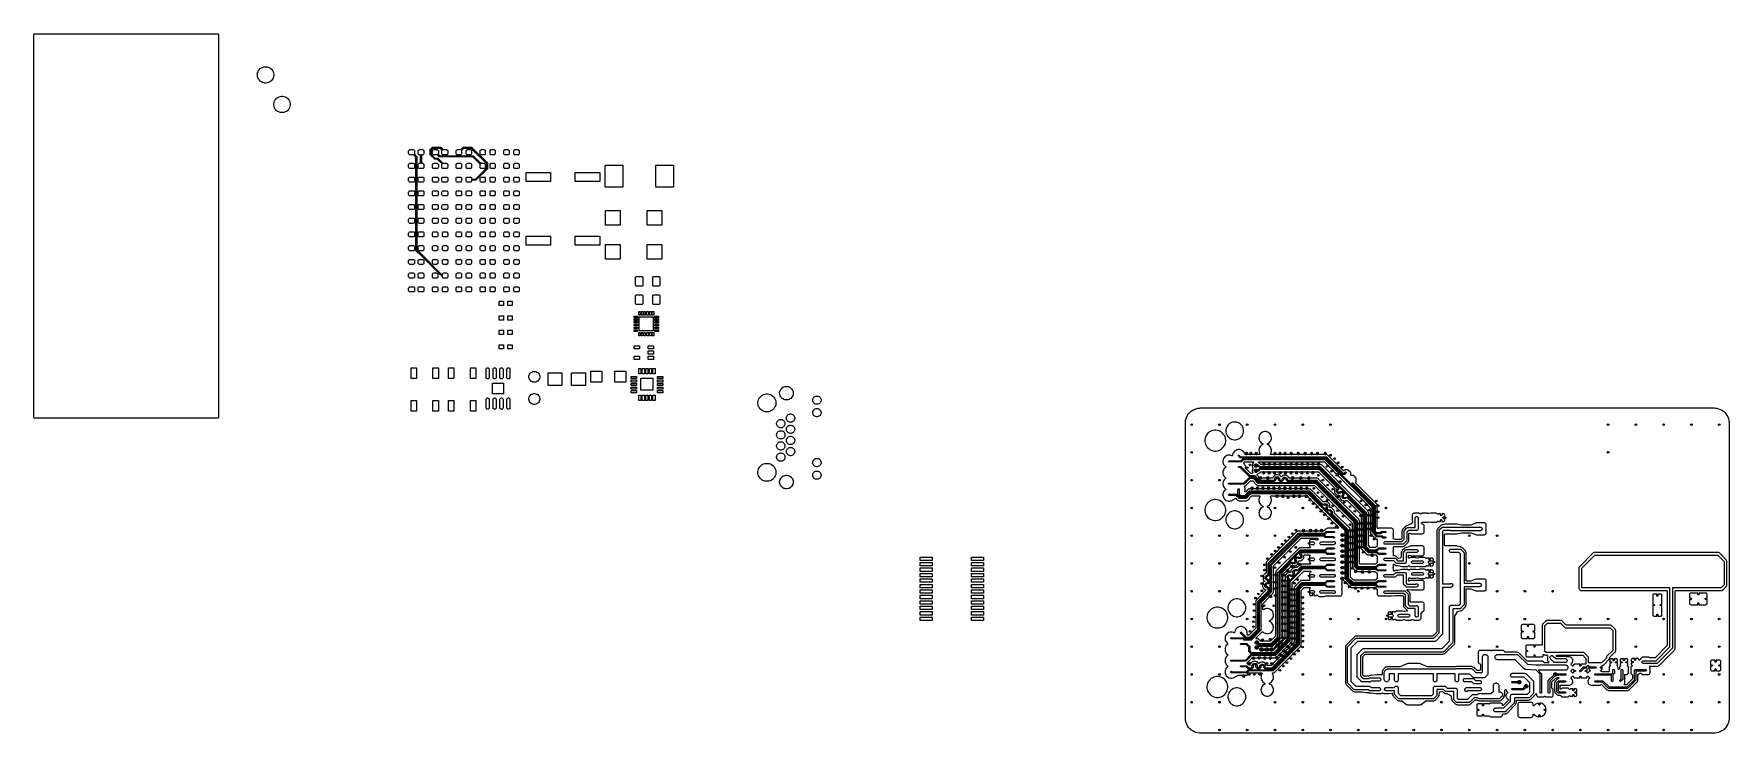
# Model space of a CAD drawing. Header units: inches. Extents: x 5.8 to 18, y -6.4 to -1.3.
import ezdxf

# ---------------------------------------------------------------- set-up
doc = ezdxf.new("R2010")
doc.units = ezdxf.units.IN
doc.header["$MEASUREMENT"] = 0
doc.layers.add('F.Cu', color=13, linetype='CONTINUOUS', true_color=0xc83434)

msp = doc.modelspace()

# ---------------------------------------------------------------- linework, layer by layer
at = {"layer": 'F.Cu', "linetype": 'CONTINUOUS'}
for p, q in [((5.795, -1.328), (5.796, -1.325)), ((5.795, -4.086), (5.795, -1.328)), ((5.796, -1.325), (5.798, -1.323)), ((5.798, -1.323), (5.8, -1.323)), ((5.8, -1.323), (7.121, -1.323)), ((7.121, -1.323), (7.124, -1.324)), ((7.124, -1.324), (7.126, -1.326)), ((7.126, -1.326), (7.126, -1.328)), ((7.126, -1.328), (7.126, -4.086)), ((7.41, -1.596), (7.414, -1.587)), ((7.414, -1.587), (7.42, -1.58)), ((7.42, -1.58), (7.426, -1.573)), ((7.426, -1.573), (7.434, -1.568)), ((7.434, -1.568), (7.442, -1.564)), ((7.442, -1.564), (7.451, -1.561)), ((7.451, -1.561), (7.46, -1.559)), ((7.46, -1.559), (7.469, -1.559)), ((7.469, -1.559), (7.478, -1.561)), ((7.478, -1.561), (7.487, -1.564)), ((7.487, -1.564), (7.495, -1.568)), ((7.495, -1.568), (7.503, -1.573)), ((7.503, -1.573), (7.509, -1.58)), ((7.509, -1.58), (7.515, -1.587)), ((7.515, -1.587), (7.519, -1.596)), ((7.406, -1.613), (7.407, -1.604)), ((7.406, -1.623), (7.406, -1.613)), ((7.407, -1.632), (7.406, -1.623)), ((7.407, -1.604), (7.41, -1.596)), ((7.41, -1.641), (7.407, -1.632)), ((7.414, -1.649), (7.41, -1.641)), ((7.42, -1.656), (7.414, -1.649)), ((7.426, -1.663), (7.42, -1.656)), ((7.434, -1.668), (7.426, -1.663)), ((7.442, -1.673), (7.434, -1.668)), ((7.451, -1.676), (7.442, -1.673)), ((7.46, -1.677), (7.451, -1.676)), ((7.469, -1.677), (7.46, -1.677)), ((7.478, -1.676), (7.469, -1.677)), ((7.487, -1.673), (7.478, -1.676)), ((7.495, -1.668), (7.487, -1.673)), ((7.503, -1.663), (7.495, -1.668)), ((7.509, -1.656), (7.503, -1.663)), ((7.515, -1.649), (7.509, -1.656)), ((7.519, -1.641), (7.515, -1.649)), ((7.519, -1.596), (7.522, -1.604)), ((7.522, -1.632), (7.519, -1.641)), ((7.522, -1.604), (7.523, -1.613)), ((7.523, -1.623), (7.522, -1.632)), ((7.523, -1.613), (7.523, -1.623)), ((7.524, -1.826), (7.525, -1.817)), ((7.524, -1.835), (7.524, -1.826)), ((7.525, -1.817), (7.528, -1.808)), ((7.528, -1.808), (7.532, -1.8)), ((7.532, -1.8), (7.538, -1.792)), ((7.538, -1.792), (7.544, -1.786)), ((7.544, -1.786), (7.552, -1.78)), ((7.552, -1.78), (7.56, -1.776)), ((7.56, -1.776), (7.569, -1.773)), ((7.569, -1.773), (7.578, -1.772)), ((7.578, -1.772), (7.587, -1.772)), ((7.587, -1.772), (7.596, -1.773)), ((7.596, -1.773), (7.605, -1.776)), ((7.605, -1.776), (7.614, -1.78)), ((7.614, -1.78), (7.621, -1.786)), ((7.621, -1.786), (7.628, -1.792)), ((7.628, -1.792), (7.633, -1.8)), ((7.633, -1.8), (7.637, -1.808)), ((7.637, -1.808), (7.64, -1.817)), ((7.64, -1.817), (7.642, -1.826)), ((7.642, -1.826), (7.642, -1.835)), ((7.525, -1.844), (7.524, -1.835)), ((7.528, -1.853), (7.525, -1.844)), ((7.532, -1.862), (7.528, -1.853)), ((7.538, -1.869), (7.532, -1.862)), ((7.544, -1.876), (7.538, -1.869)), ((7.552, -1.881), (7.544, -1.876)), ((7.56, -1.885), (7.552, -1.881)), ((7.569, -1.888), (7.56, -1.885)), ((7.578, -1.89), (7.569, -1.888)), ((7.587, -1.89), (7.578, -1.89)), ((7.596, -1.888), (7.587, -1.89)), ((7.605, -1.885), (7.596, -1.888)), ((7.614, -1.881), (7.605, -1.885)), ((7.621, -1.876), (7.614, -1.881)), ((7.628, -1.869), (7.621, -1.876)), ((7.633, -1.862), (7.628, -1.869)), ((7.637, -1.853), (7.633, -1.862)), ((7.64, -1.844), (7.637, -1.853)), ((7.642, -1.835), (7.64, -1.844)), ((8.495, -2.165), (8.496, -2.162)), ((8.495, -2.184), (8.495, -2.165)), ((8.496, -2.188), (8.495, -2.184)), ((8.496, -2.162), (8.498, -2.159)), ((8.498, -2.191), (8.496, -2.188)), ((8.498, -2.159), (8.501, -2.157)), ((8.501, -2.193), (8.498, -2.191)), ((8.501, -2.157), (8.504, -2.156)), ((8.504, -2.194), (8.501, -2.193)), ((8.504, -2.156), (8.528, -2.156)), ((8.528, -2.194), (8.504, -2.194)), ((8.528, -2.156), (8.532, -2.157)), ((8.529, -2.193), (8.528, -2.194)), ((8.547, -2.211), (8.529, -2.193)), ((8.532, -2.157), (8.535, -2.159)), ((8.535, -2.159), (8.537, -2.162)), ((8.537, -2.188), (8.536, -2.189)), ((8.536, -2.189), (8.554, -2.207)), ((8.537, -2.162), (8.537, -2.165)), ((8.537, -2.165), (8.537, -2.184)), ((8.537, -2.184), (8.537, -2.188)), ((8.563, -2.165), (8.564, -2.162)), ((8.563, -2.184), (8.563, -2.165)), ((8.564, -2.188), (8.563, -2.184)), ((8.564, -2.162), (8.566, -2.159)), ((8.566, -2.191), (8.564, -2.188)), ((8.566, -2.159), (8.569, -2.157)), ((8.569, -2.193), (8.566, -2.191)), ((8.569, -2.157), (8.572, -2.156)), ((8.572, -2.194), (8.569, -2.193)), ((8.572, -2.156), (8.596, -2.156)), ((8.58, -2.194), (8.572, -2.194)), ((8.58, -2.255), (8.58, -2.194)), ((8.596, -2.194), (8.588, -2.194)), ((8.588, -2.194), (8.588, -2.255)), ((8.596, -2.156), (8.6, -2.157)), ((8.6, -2.193), (8.596, -2.194)), ((8.6, -2.157), (8.603, -2.159)), ((8.603, -2.191), (8.6, -2.193)), ((8.603, -2.159), (8.605, -2.162)), ((8.605, -2.188), (8.603, -2.191)), ((8.605, -2.162), (8.605, -2.165)), ((8.605, -2.165), (8.605, -2.184)), ((8.605, -2.184), (8.605, -2.188)), ((8.651, -2.156), (8.651, -2.154)), ((8.651, -2.154), (8.652, -2.154)), ((8.651, -2.193), (8.651, -2.156)), ((8.651, -2.156), (8.651, -2.156)), ((8.651, -2.194), (8.651, -2.193)), ((8.651, -2.195), (8.651, -2.194)), ((8.652, -2.196), (8.651, -2.195)), ((8.652, -2.154), (8.664, -2.142)), ((8.68, -2.224), (8.652, -2.196)), ((8.668, -2.148), (8.658, -2.158)), ((8.658, -2.158), (8.658, -2.192)), ((8.658, -2.192), (8.684, -2.217)), ((8.664, -2.141), (8.666, -2.14)), ((8.664, -2.142), (8.664, -2.141)), ((8.666, -2.14), (8.667, -2.14)), ((8.666, -2.165), (8.667, -2.162)), ((8.666, -2.184), (8.666, -2.165)), ((8.667, -2.188), (8.666, -2.184)), ((8.667, -2.14), (8.725, -2.14)), ((8.667, -2.162), (8.669, -2.159)), ((8.669, -2.191), (8.667, -2.188)), ((8.723, -2.148), (8.668, -2.148)), ((8.669, -2.159), (8.672, -2.157)), ((8.672, -2.193), (8.669, -2.191)), ((8.672, -2.157), (8.676, -2.156)), ((8.676, -2.194), (8.672, -2.193)), ((8.676, -2.156), (8.699, -2.156)), ((8.699, -2.194), (8.676, -2.194)), ((8.699, -2.156), (8.703, -2.157)), ((8.7, -2.193), (8.699, -2.194)), ((8.715, -2.208), (8.7, -2.193)), ((8.703, -2.157), (8.706, -2.159)), ((8.706, -2.159), (8.708, -2.162)), ((8.708, -2.188), (8.707, -2.189)), ((8.707, -2.189), (8.72, -2.201)), ((8.708, -2.162), (8.709, -2.165)), ((8.709, -2.184), (8.708, -2.188)), ((8.709, -2.165), (8.709, -2.184)), ((8.736, -2.161), (8.723, -2.148)), ((8.725, -2.14), (8.726, -2.14)), ((8.726, -2.14), (8.727, -2.141)), ((8.727, -2.141), (8.728, -2.142)), ((8.728, -2.142), (8.742, -2.156)), ((8.734, -2.165), (8.735, -2.162)), ((8.734, -2.184), (8.734, -2.165)), ((8.735, -2.188), (8.734, -2.184)), ((8.735, -2.162), (8.736, -2.161)), ((8.737, -2.191), (8.735, -2.188)), ((8.74, -2.193), (8.737, -2.191)), ((8.744, -2.194), (8.74, -2.193)), ((8.742, -2.156), (8.744, -2.156)), ((8.744, -2.156), (8.767, -2.156)), ((8.767, -2.194), (8.744, -2.194)), ((8.767, -2.156), (8.771, -2.157)), ((8.771, -2.193), (8.767, -2.194)), ((8.771, -2.157), (8.774, -2.159)), ((8.774, -2.191), (8.771, -2.193)), ((8.774, -2.159), (8.776, -2.162)), ((8.776, -2.188), (8.774, -2.191)), ((8.776, -2.162), (8.777, -2.165)), ((8.777, -2.184), (8.776, -2.188)), ((8.777, -2.165), (8.777, -2.184)), ((8.838, -2.162), (8.84, -2.159)), ((8.838, -2.165), (8.838, -2.162)), ((8.838, -2.184), (8.838, -2.165)), ((8.838, -2.188), (8.838, -2.184)), ((8.84, -2.191), (8.838, -2.188)), ((8.84, -2.159), (8.843, -2.157)), ((8.843, -2.193), (8.84, -2.191)), ((8.843, -2.157), (8.847, -2.156)), ((8.847, -2.194), (8.843, -2.193)), ((8.847, -2.156), (8.867, -2.156)), ((8.867, -2.194), (8.847, -2.194)), ((8.867, -2.156), (8.869, -2.157)), ((8.87, -2.193), (8.867, -2.194)), ((8.869, -2.157), (8.885, -2.142)), ((8.873, -2.191), (8.87, -2.193)), ((8.875, -2.188), (8.873, -2.191)), ((8.889, -2.148), (8.875, -2.162)), ((8.875, -2.162), (8.876, -2.165)), ((8.876, -2.184), (8.875, -2.188)), ((8.876, -2.165), (8.876, -2.184)), ((8.885, -2.141), (8.887, -2.14)), ((8.885, -2.142), (8.885, -2.141)), ((8.887, -2.14), (8.887, -2.14)), ((8.887, -2.14), (8.948, -2.14)), ((8.946, -2.148), (8.889, -2.148)), ((8.909, -2.165), (8.91, -2.162)), ((8.909, -2.184), (8.909, -2.165)), ((8.91, -2.188), (8.909, -2.184)), ((8.91, -2.162), (8.912, -2.159)), ((8.912, -2.191), (8.91, -2.188)), ((8.912, -2.159), (8.915, -2.157)), ((8.915, -2.193), (8.912, -2.191)), ((8.915, -2.157), (8.919, -2.156)), ((8.919, -2.194), (8.915, -2.193)), ((8.919, -2.156), (8.938, -2.156)), ((8.938, -2.194), (8.919, -2.194)), ((8.938, -2.156), (8.942, -2.157)), ((8.942, -2.193), (8.938, -2.194)), ((8.942, -2.157), (8.945, -2.159)), ((8.945, -2.191), (8.942, -2.193)), ((8.945, -2.159), (8.947, -2.162)), ((8.947, -2.188), (8.945, -2.191)), ((9.055, -2.257), (8.946, -2.148)), ((8.947, -2.162), (8.948, -2.165)), ((8.948, -2.184), (8.947, -2.188)), ((8.948, -2.14), (8.949, -2.14)), ((8.948, -2.165), (8.948, -2.184)), ((8.949, -2.14), (8.95, -2.141)), ((8.95, -2.141), (8.951, -2.142)), ((8.951, -2.142), (9.062, -2.252)), ((9.009, -2.165), (9.01, -2.162)), ((9.009, -2.184), (9.009, -2.165)), ((9.01, -2.188), (9.009, -2.184)), ((9.01, -2.162), (9.012, -2.159)), ((9.012, -2.191), (9.01, -2.188)), ((9.012, -2.159), (9.015, -2.157)), ((9.015, -2.193), (9.012, -2.191)), ((9.015, -2.157), (9.018, -2.156)), ((9.018, -2.194), (9.015, -2.193)), ((9.018, -2.156), (9.038, -2.156)), ((9.038, -2.194), (9.018, -2.194)), ((9.038, -2.156), (9.041, -2.157)), ((9.041, -2.193), (9.038, -2.194)), ((9.041, -2.157), (9.045, -2.159)), ((9.045, -2.191), (9.041, -2.193)), ((9.045, -2.159), (9.047, -2.162)), ((9.047, -2.188), (9.045, -2.191)), ((9.047, -2.162), (9.047, -2.165)), ((9.047, -2.165), (9.047, -2.184)), ((9.047, -2.184), (9.047, -2.188)), ((9.081, -2.162), (9.083, -2.159)), ((9.081, -2.165), (9.081, -2.162)), ((9.081, -2.184), (9.081, -2.165)), ((9.081, -2.188), (9.081, -2.184)), ((9.083, -2.191), (9.081, -2.188)), ((9.083, -2.159), (9.086, -2.157)), ((9.086, -2.193), (9.083, -2.191)), ((9.086, -2.157), (9.09, -2.156)), ((9.09, -2.194), (9.086, -2.193)), ((9.09, -2.156), (9.11, -2.156)), ((9.11, -2.194), (9.09, -2.194)), ((9.11, -2.156), (9.113, -2.157)), ((9.113, -2.193), (9.11, -2.194)), ((9.113, -2.157), (9.116, -2.159)), ((9.116, -2.191), (9.113, -2.193)), ((9.116, -2.159), (9.118, -2.162)), ((9.118, -2.188), (9.116, -2.191)), ((9.118, -2.162), (9.119, -2.165)), ((9.119, -2.184), (9.118, -2.188)), ((9.119, -2.165), (9.119, -2.184)), ((9.18, -2.165), (9.181, -2.162)), ((9.18, -2.184), (9.18, -2.165)), ((9.181, -2.188), (9.18, -2.184)), ((9.181, -2.162), (9.183, -2.159)), ((9.183, -2.191), (9.181, -2.188)), ((9.183, -2.159), (9.186, -2.157)), ((9.186, -2.193), (9.183, -2.191)), ((9.186, -2.157), (9.189, -2.156)), ((9.189, -2.194), (9.186, -2.193)), ((9.189, -2.156), (9.209, -2.156)), ((9.209, -2.194), (9.189, -2.194)), ((9.209, -2.156), (9.213, -2.157)), ((9.213, -2.193), (9.209, -2.194)), ((9.213, -2.157), (9.216, -2.159)), ((9.216, -2.191), (9.213, -2.193)), ((9.216, -2.159), (9.218, -2.162)), ((9.218, -2.188), (9.216, -2.191)), ((9.218, -2.162), (9.219, -2.165)), ((9.219, -2.184), (9.218, -2.188)), ((9.219, -2.165), (9.219, -2.184)), ((9.252, -2.165), (9.253, -2.162)), ((9.252, -2.184), (9.252, -2.165)), ((9.253, -2.188), (9.252, -2.184)), ((9.253, -2.162), (9.255, -2.159)), ((9.255, -2.191), (9.253, -2.188)), ((9.255, -2.159), (9.258, -2.157)), ((9.258, -2.193), (9.255, -2.191)), ((9.258, -2.157), (9.261, -2.156)), ((9.261, -2.194), (9.258, -2.193)), ((9.261, -2.156), (9.281, -2.156)), ((9.281, -2.194), (9.261, -2.194)), ((9.281, -2.156), (9.285, -2.157)), ((9.285, -2.193), (9.281, -2.194)), ((9.285, -2.157), (9.288, -2.159)), ((9.288, -2.191), (9.285, -2.193)), ((9.288, -2.159), (9.29, -2.162)), ((9.29, -2.188), (9.288, -2.191)), ((9.29, -2.162), (9.29, -2.165)), ((9.29, -2.165), (9.29, -2.184)), ((9.29, -2.184), (9.29, -2.188)), ((8.495, -2.264), (8.496, -2.261)), ((8.495, -2.283), (8.495, -2.264)), ((8.496, -2.287), (8.495, -2.283)), ((8.496, -2.261), (8.498, -2.258)), ((8.498, -2.29), (8.496, -2.287)), ((8.498, -2.258), (8.501, -2.256)), ((8.501, -2.292), (8.498, -2.29)), ((8.501, -2.256), (8.504, -2.255)), ((8.504, -2.292), (8.501, -2.292)), ((8.504, -2.255), (8.528, -2.255)), ((8.528, -2.292), (8.504, -2.292)), ((8.528, -2.255), (8.532, -2.256)), ((8.532, -2.292), (8.528, -2.292)), ((8.532, -2.256), (8.535, -2.258)), ((8.535, -2.29), (8.532, -2.292)), ((8.535, -2.258), (8.537, -2.261)), ((8.537, -2.287), (8.535, -2.29)), ((8.537, -2.261), (8.537, -2.264)), ((8.537, -2.264), (8.537, -2.283)), ((8.537, -2.283), (8.537, -2.287)), ((8.547, -2.885), (8.547, -2.211)), ((8.554, -2.207), (8.554, -2.208)), ((8.554, -2.208), (8.555, -2.209)), ((8.555, -2.209), (8.555, -2.209)), ((8.555, -2.209), (8.555, -2.21)), ((8.555, -2.21), (8.555, -2.883)), ((8.563, -2.264), (8.564, -2.261)), ((8.563, -2.283), (8.563, -2.264)), ((8.564, -2.287), (8.563, -2.283)), ((8.564, -2.261), (8.566, -2.258)), ((8.566, -2.29), (8.564, -2.287)), ((8.566, -2.258), (8.569, -2.256)), ((8.569, -2.292), (8.566, -2.29)), ((8.569, -2.256), (8.572, -2.255)), ((8.572, -2.292), (8.569, -2.292)), ((8.572, -2.255), (8.58, -2.255)), ((8.596, -2.292), (8.572, -2.292)), ((8.588, -2.255), (8.596, -2.255)), ((8.596, -2.255), (8.6, -2.256)), ((8.6, -2.292), (8.596, -2.292)), ((8.6, -2.256), (8.603, -2.258)), ((8.603, -2.29), (8.6, -2.292)), ((8.603, -2.258), (8.605, -2.261)), ((8.605, -2.287), (8.603, -2.29)), ((8.605, -2.261), (8.605, -2.264)), ((8.605, -2.264), (8.605, -2.283)), ((8.605, -2.283), (8.605, -2.287)), ((8.666, -2.264), (8.667, -2.261)), ((8.666, -2.283), (8.666, -2.264)), ((8.667, -2.287), (8.666, -2.283)), ((8.667, -2.261), (8.669, -2.258)), ((8.669, -2.29), (8.667, -2.287)), ((8.669, -2.258), (8.672, -2.256)), ((8.672, -2.292), (8.669, -2.29)), ((8.672, -2.256), (8.676, -2.255)), ((8.676, -2.292), (8.672, -2.292)), ((8.676, -2.255), (8.699, -2.255)), ((8.699, -2.292), (8.676, -2.292)), ((8.681, -2.225), (8.68, -2.224)), ((8.68, -2.224), (8.68, -2.224)), ((8.682, -2.225), (8.681, -2.225)), ((8.701, -2.225), (8.682, -2.225)), ((8.682, -2.225), (8.682, -2.225)), ((8.684, -2.217), (8.703, -2.217)), ((8.699, -2.255), (8.703, -2.256)), ((8.703, -2.292), (8.699, -2.292)), ((8.736, -2.26), (8.701, -2.225)), ((8.703, -2.217), (8.704, -2.217)), ((8.703, -2.256), (8.706, -2.258)), ((8.706, -2.29), (8.703, -2.292)), ((8.704, -2.217), (8.705, -2.218)), ((8.705, -2.218), (8.706, -2.218)), ((8.706, -2.218), (8.742, -2.255)), ((8.706, -2.258), (8.708, -2.261)), ((8.708, -2.287), (8.706, -2.29)), ((8.708, -2.261), (8.709, -2.264)), ((8.709, -2.283), (8.708, -2.287)), ((8.709, -2.264), (8.709, -2.283)), ((8.716, -2.209), (8.715, -2.208)), ((8.717, -2.209), (8.716, -2.209)), ((8.718, -2.209), (8.717, -2.209)), ((8.958, -2.209), (8.718, -2.209)), ((8.72, -2.201), (8.96, -2.201)), ((8.734, -2.264), (8.735, -2.261)), ((8.734, -2.283), (8.734, -2.264)), ((8.735, -2.287), (8.734, -2.283)), ((8.735, -2.261), (8.736, -2.26)), ((8.737, -2.29), (8.735, -2.287)), ((8.74, -2.292), (8.737, -2.29)), ((8.744, -2.292), (8.74, -2.292)), ((8.742, -2.255), (8.744, -2.255)), ((8.744, -2.255), (8.767, -2.255)), ((8.767, -2.292), (8.744, -2.292)), ((8.767, -2.255), (8.771, -2.256)), ((8.771, -2.292), (8.767, -2.292)), ((8.771, -2.256), (8.774, -2.258)), ((8.774, -2.29), (8.771, -2.292)), ((8.774, -2.258), (8.776, -2.261)), ((8.776, -2.287), (8.774, -2.29)), ((8.776, -2.261), (8.777, -2.264)), ((8.777, -2.283), (8.776, -2.287)), ((8.777, -2.264), (8.777, -2.283)), ((8.838, -2.261), (8.84, -2.258)), ((8.838, -2.264), (8.838, -2.261)), ((8.838, -2.283), (8.838, -2.264)), ((8.838, -2.287), (8.838, -2.283)), ((8.84, -2.29), (8.838, -2.287)), ((8.84, -2.258), (8.843, -2.256)), ((8.843, -2.292), (8.84, -2.29)), ((8.843, -2.256), (8.847, -2.255)), ((8.847, -2.292), (8.843, -2.292)), ((8.847, -2.255), (8.867, -2.255)), ((8.867, -2.292), (8.847, -2.292)), ((8.867, -2.255), (8.87, -2.256)), ((8.87, -2.292), (8.867, -2.292)), ((8.87, -2.256), (8.873, -2.258)), ((8.873, -2.29), (8.87, -2.292)), ((8.873, -2.258), (8.875, -2.261)), ((8.875, -2.287), (8.873, -2.29)), ((8.875, -2.261), (8.876, -2.264)), ((8.876, -2.283), (8.875, -2.287)), ((8.876, -2.264), (8.876, -2.283)), ((8.909, -2.264), (8.91, -2.261)), ((8.909, -2.283), (8.909, -2.264)), ((8.91, -2.287), (8.909, -2.283)), ((8.91, -2.261), (8.912, -2.258)), ((8.912, -2.29), (8.91, -2.287)), ((8.912, -2.258), (8.915, -2.256)), ((8.915, -2.292), (8.912, -2.29)), ((8.915, -2.256), (8.919, -2.255)), ((8.919, -2.292), (8.915, -2.292)), ((8.919, -2.255), (8.938, -2.255)), ((8.938, -2.292), (8.919, -2.292)), ((8.938, -2.255), (8.942, -2.256)), ((8.942, -2.292), (8.938, -2.292)), ((8.942, -2.256), (8.945, -2.258)), ((8.945, -2.29), (8.942, -2.292)), ((8.945, -2.258), (8.947, -2.261)), ((8.947, -2.287), (8.945, -2.29)), ((8.947, -2.261), (8.948, -2.264)), ((8.948, -2.283), (8.947, -2.287)), ((8.948, -2.264), (8.948, -2.283)), ((9.01, -2.261), (8.958, -2.209)), ((8.96, -2.201), (8.961, -2.201)), ((8.961, -2.201), (8.962, -2.202)), ((8.962, -2.202), (8.963, -2.203)), ((8.963, -2.203), (9.015, -2.255)), ((8.977, -2.369), (9.055, -2.29)), ((9.062, -2.295), (8.981, -2.375)), ((9.009, -2.264), (9.01, -2.261)), ((9.009, -2.283), (9.009, -2.264)), ((9.01, -2.287), (9.009, -2.283)), ((9.012, -2.29), (9.01, -2.287)), ((9.015, -2.292), (9.012, -2.29)), ((9.015, -2.255), (9.018, -2.255)), ((9.018, -2.292), (9.015, -2.292)), ((9.018, -2.255), (9.038, -2.255)), ((9.038, -2.292), (9.018, -2.292)), ((9.038, -2.255), (9.041, -2.256)), ((9.041, -2.292), (9.038, -2.292)), ((9.041, -2.256), (9.045, -2.258)), ((9.045, -2.29), (9.041, -2.292)), ((9.045, -2.258), (9.047, -2.261)), ((9.047, -2.287), (9.045, -2.29)), ((9.047, -2.261), (9.047, -2.264)), ((9.047, -2.264), (9.047, -2.283)), ((9.047, -2.283), (9.047, -2.287)), ((9.055, -2.29), (9.055, -2.257)), ((9.062, -2.252), (9.062, -2.253)), ((9.062, -2.253), (9.063, -2.254)), ((9.063, -2.294), (9.062, -2.294)), ((9.062, -2.294), (9.062, -2.295)), ((9.063, -2.254), (9.063, -2.255)), ((9.063, -2.255), (9.063, -2.292)), ((9.063, -2.292), (9.063, -2.293)), ((9.063, -2.293), (9.063, -2.294)), ((9.081, -2.261), (9.083, -2.258)), ((9.081, -2.264), (9.081, -2.261)), ((9.081, -2.283), (9.081, -2.264)), ((9.081, -2.287), (9.081, -2.283)), ((9.083, -2.29), (9.081, -2.287)), ((9.083, -2.258), (9.086, -2.256)), ((9.086, -2.292), (9.083, -2.29)), ((9.086, -2.256), (9.09, -2.255)), ((9.09, -2.292), (9.086, -2.292)), ((9.09, -2.255), (9.11, -2.255)), ((9.11, -2.292), (9.09, -2.292)), ((9.11, -2.255), (9.113, -2.256)), ((9.113, -2.292), (9.11, -2.292)), ((9.113, -2.256), (9.116, -2.258)), ((9.116, -2.29), (9.113, -2.292)), ((9.116, -2.258), (9.118, -2.261)), ((9.118, -2.287), (9.116, -2.29)), ((9.118, -2.261), (9.119, -2.264)), ((9.119, -2.283), (9.118, -2.287)), ((9.119, -2.264), (9.119, -2.283)), ((9.18, -2.264), (9.181, -2.261)), ((9.18, -2.283), (9.18, -2.264)), ((9.181, -2.287), (9.18, -2.283)), ((9.181, -2.261), (9.183, -2.258)), ((9.183, -2.29), (9.181, -2.287)), ((9.183, -2.258), (9.186, -2.256)), ((9.186, -2.292), (9.183, -2.29)), ((9.186, -2.256), (9.189, -2.255)), ((9.189, -2.292), (9.186, -2.292)), ((9.189, -2.255), (9.209, -2.255)), ((9.209, -2.292), (9.189, -2.292)), ((9.209, -2.255), (9.213, -2.256)), ((9.213, -2.292), (9.209, -2.292)), ((9.213, -2.256), (9.216, -2.258)), ((9.216, -2.29), (9.213, -2.292)), ((9.216, -2.258), (9.218, -2.261)), ((9.218, -2.287), (9.216, -2.29)), ((9.218, -2.261), (9.219, -2.264)), ((9.219, -2.283), (9.218, -2.287)), ((9.219, -2.264), (9.219, -2.283)), ((9.252, -2.264), (9.253, -2.261)), ((9.252, -2.283), (9.252, -2.264)), ((9.253, -2.287), (9.252, -2.283)), ((9.253, -2.261), (9.255, -2.258)), ((9.255, -2.29), (9.253, -2.287)), ((9.255, -2.258), (9.258, -2.256)), ((9.258, -2.292), (9.255, -2.29)), ((9.258, -2.256), (9.261, -2.255)), ((9.261, -2.292), (9.258, -2.292)), ((9.261, -2.255), (9.281, -2.255)), ((9.281, -2.292), (9.261, -2.292)), ((9.281, -2.255), (9.285, -2.256)), ((9.285, -2.292), (9.281, -2.292)), ((9.285, -2.256), (9.288, -2.258)), ((9.288, -2.29), (9.285, -2.292)), ((9.288, -2.258), (9.29, -2.261)), ((9.29, -2.287), (9.288, -2.29)), ((9.29, -2.261), (9.29, -2.264)), ((9.29, -2.264), (9.29, -2.283)), ((9.29, -2.283), (9.29, -2.287)), ((9.911, -2.426), (9.911, -2.268)), ((9.911, -2.268), (10.039, -2.268)), ((10.039, -2.268), (10.039, -2.426)), ((10.276, -2.426), (10.276, -2.268)), ((10.276, -2.268), (10.404, -2.268)), ((10.404, -2.268), (10.404, -2.426)), ((8.495, -2.363), (8.496, -2.36)), ((8.495, -2.382), (8.495, -2.363)), ((8.496, -2.385), (8.495, -2.382)), ((8.496, -2.36), (8.498, -2.356)), ((8.498, -2.388), (8.496, -2.385)), ((8.498, -2.356), (8.501, -2.354)), ((8.501, -2.39), (8.498, -2.388)), ((8.501, -2.354), (8.504, -2.354)), ((8.504, -2.391), (8.501, -2.39)), ((8.504, -2.354), (8.528, -2.354)), ((8.528, -2.391), (8.504, -2.391)), ((8.528, -2.354), (8.532, -2.354)), ((8.532, -2.39), (8.528, -2.391)), ((8.532, -2.354), (8.535, -2.356)), ((8.535, -2.388), (8.532, -2.39)), ((8.535, -2.356), (8.537, -2.36)), ((8.537, -2.385), (8.535, -2.388)), ((8.537, -2.36), (8.537, -2.363)), ((8.537, -2.363), (8.537, -2.382)), ((8.537, -2.382), (8.537, -2.385)), ((8.563, -2.363), (8.564, -2.36)), ((8.563, -2.382), (8.563, -2.363)), ((8.564, -2.385), (8.563, -2.382)), ((8.564, -2.36), (8.566, -2.356)), ((8.566, -2.388), (8.564, -2.385)), ((8.566, -2.356), (8.569, -2.354)), ((8.569, -2.39), (8.566, -2.388)), ((8.569, -2.354), (8.572, -2.354)), ((8.572, -2.391), (8.569, -2.39)), ((8.572, -2.354), (8.596, -2.354)), ((8.596, -2.391), (8.572, -2.391)), ((8.596, -2.354), (8.6, -2.354)), ((8.6, -2.39), (8.596, -2.391)), ((8.6, -2.354), (8.603, -2.356)), ((8.603, -2.388), (8.6, -2.39)), ((8.603, -2.356), (8.605, -2.36)), ((8.605, -2.385), (8.603, -2.388)), ((8.605, -2.36), (8.605, -2.363)), ((8.605, -2.363), (8.605, -2.382)), ((8.605, -2.382), (8.605, -2.385)), ((8.666, -2.363), (8.667, -2.36)), ((8.666, -2.382), (8.666, -2.363)), ((8.667, -2.385), (8.666, -2.382)), ((8.667, -2.36), (8.669, -2.356)), ((8.669, -2.388), (8.667, -2.385)), ((8.669, -2.356), (8.672, -2.354)), ((8.672, -2.39), (8.669, -2.388)), ((8.672, -2.354), (8.676, -2.354)), ((8.676, -2.391), (8.672, -2.39)), ((8.676, -2.354), (8.699, -2.354)), ((8.699, -2.391), (8.676, -2.391)), ((8.699, -2.354), (8.703, -2.354)), ((8.703, -2.39), (8.699, -2.391)), ((8.703, -2.354), (8.706, -2.356)), ((8.706, -2.388), (8.703, -2.39)), ((8.706, -2.356), (8.708, -2.36)), ((8.708, -2.385), (8.706, -2.388)), ((8.708, -2.36), (8.709, -2.363)), ((8.709, -2.382), (8.708, -2.385)), ((8.709, -2.363), (8.709, -2.382)), ((8.734, -2.363), (8.735, -2.36)), ((8.734, -2.382), (8.734, -2.363)), ((8.735, -2.385), (8.734, -2.382)), ((8.735, -2.36), (8.737, -2.356)), ((8.737, -2.388), (8.735, -2.385)), ((8.737, -2.356), (8.74, -2.354)), ((8.74, -2.39), (8.737, -2.388)), ((8.74, -2.354), (8.744, -2.354)), ((8.744, -2.391), (8.74, -2.39)), ((8.744, -2.354), (8.767, -2.354)), ((8.767, -2.391), (8.744, -2.391)), ((8.767, -2.354), (8.771, -2.354)), ((8.771, -2.39), (8.767, -2.391)), ((8.771, -2.354), (8.774, -2.356)), ((8.774, -2.388), (8.771, -2.39)), ((8.774, -2.356), (8.776, -2.36)), ((8.776, -2.385), (8.774, -2.388)), ((8.776, -2.36), (8.777, -2.363)), ((8.777, -2.382), (8.776, -2.385)), ((8.777, -2.363), (8.777, -2.382)), ((8.838, -2.36), (8.84, -2.356)), ((8.838, -2.363), (8.838, -2.36)), ((8.838, -2.382), (8.838, -2.363)), ((8.838, -2.385), (8.838, -2.382)), ((8.84, -2.388), (8.838, -2.385)), ((8.84, -2.356), (8.843, -2.354)), ((8.843, -2.39), (8.84, -2.388)), ((8.843, -2.354), (8.847, -2.354)), ((8.847, -2.391), (8.843, -2.39)), ((8.847, -2.354), (8.867, -2.354)), ((8.867, -2.391), (8.847, -2.391)), ((8.867, -2.354), (8.87, -2.354)), ((8.87, -2.39), (8.867, -2.391)), ((8.87, -2.354), (8.873, -2.356)), ((8.873, -2.388), (8.87, -2.39)), ((8.873, -2.356), (8.875, -2.36)), ((8.875, -2.385), (8.873, -2.388)), ((8.875, -2.36), (8.876, -2.363)), ((8.876, -2.382), (8.875, -2.385)), ((8.876, -2.363), (8.876, -2.382)), ((8.909, -2.363), (8.91, -2.36)), ((8.909, -2.382), (8.909, -2.363)), ((8.91, -2.385), (8.909, -2.382)), ((8.91, -2.36), (8.912, -2.356)), ((8.912, -2.388), (8.91, -2.385)), ((8.912, -2.356), (8.915, -2.354)), ((8.915, -2.39), (8.912, -2.388)), ((8.915, -2.354), (8.919, -2.354)), ((8.919, -2.391), (8.915, -2.39)), ((8.919, -2.354), (8.938, -2.354)), ((8.938, -2.391), (8.919, -2.391)), ((8.938, -2.354), (8.942, -2.354)), ((8.942, -2.39), (8.938, -2.391)), ((8.942, -2.354), (8.945, -2.356)), ((8.945, -2.388), (8.942, -2.39)), ((8.945, -2.356), (8.947, -2.36)), ((8.947, -2.385), (8.945, -2.388)), ((8.947, -2.36), (8.948, -2.363)), ((8.948, -2.382), (8.947, -2.385)), ((8.948, -2.363), (8.948, -2.369)), ((8.948, -2.369), (8.977, -2.369)), ((8.979, -2.376), (8.948, -2.376)), ((8.948, -2.376), (8.948, -2.382)), ((8.981, -2.376), (8.979, -2.376)), ((8.979, -2.376), (8.979, -2.376)), ((8.981, -2.375), (8.981, -2.376)), ((9.009, -2.363), (9.01, -2.36)), ((9.009, -2.382), (9.009, -2.363)), ((9.01, -2.385), (9.009, -2.382)), ((9.01, -2.36), (9.012, -2.356)), ((9.012, -2.388), (9.01, -2.385)), ((9.012, -2.356), (9.015, -2.354)), ((9.015, -2.39), (9.012, -2.388)), ((9.015, -2.354), (9.018, -2.354)), ((9.018, -2.391), (9.015, -2.39)), ((9.018, -2.354), (9.038, -2.354)), ((9.038, -2.391), (9.018, -2.391)), ((9.038, -2.354), (9.041, -2.354)), ((9.041, -2.39), (9.038, -2.391)), ((9.041, -2.354), (9.045, -2.356)), ((9.045, -2.388), (9.041, -2.39)), ((9.045, -2.356), (9.047, -2.36)), ((9.047, -2.385), (9.045, -2.388)), ((9.047, -2.36), (9.047, -2.363)), ((9.047, -2.363), (9.047, -2.382)), ((9.047, -2.382), (9.047, -2.385)), ((9.081, -2.36), (9.083, -2.356)), ((9.081, -2.363), (9.081, -2.36)), ((9.081, -2.382), (9.081, -2.363)), ((9.081, -2.385), (9.081, -2.382)), ((9.083, -2.388), (9.081, -2.385)), ((9.083, -2.356), (9.086, -2.354)), ((9.086, -2.39), (9.083, -2.388)), ((9.086, -2.354), (9.09, -2.354)), ((9.09, -2.391), (9.086, -2.39)), ((9.09, -2.354), (9.11, -2.354)), ((9.11, -2.391), (9.09, -2.391)), ((9.11, -2.354), (9.113, -2.354)), ((9.113, -2.39), (9.11, -2.391)), ((9.113, -2.354), (9.116, -2.356)), ((9.116, -2.388), (9.113, -2.39)), ((9.116, -2.356), (9.118, -2.36)), ((9.118, -2.385), (9.116, -2.388)), ((9.118, -2.36), (9.119, -2.363)), ((9.119, -2.382), (9.118, -2.385)), ((9.119, -2.363), (9.119, -2.382)), ((9.18, -2.363), (9.181, -2.36)), ((9.18, -2.382), (9.18, -2.363)), ((9.181, -2.385), (9.18, -2.382)), ((9.181, -2.36), (9.183, -2.356)), ((9.183, -2.388), (9.181, -2.385)), ((9.183, -2.356), (9.186, -2.354)), ((9.186, -2.39), (9.183, -2.388)), ((9.186, -2.354), (9.189, -2.354)), ((9.189, -2.391), (9.186, -2.39)), ((9.189, -2.354), (9.209, -2.354)), ((9.209, -2.391), (9.189, -2.391)), ((9.209, -2.354), (9.213, -2.354)), ((9.213, -2.39), (9.209, -2.391)), ((9.213, -2.354), (9.216, -2.356)), ((9.216, -2.388), (9.213, -2.39)), ((9.216, -2.356), (9.218, -2.36)), ((9.218, -2.385), (9.216, -2.388)), ((9.218, -2.36), (9.219, -2.363)), ((9.219, -2.382), (9.218, -2.385)), ((9.219, -2.363), (9.219, -2.382)), ((9.252, -2.363), (9.253, -2.36)), ((9.252, -2.382), (9.252, -2.363)), ((9.253, -2.385), (9.252, -2.382)), ((9.253, -2.36), (9.255, -2.356)), ((9.255, -2.388), (9.253, -2.385)), ((9.255, -2.356), (9.258, -2.354)), ((9.258, -2.39), (9.255, -2.388)), ((9.258, -2.354), (9.261, -2.354)), ((9.261, -2.391), (9.258, -2.39)), ((9.261, -2.354), (9.281, -2.354)), ((9.281, -2.391), (9.261, -2.391)), ((9.281, -2.354), (9.285, -2.354)), ((9.285, -2.39), (9.281, -2.391)), ((9.285, -2.354), (9.288, -2.356)), ((9.288, -2.388), (9.285, -2.39)), ((9.288, -2.356), (9.29, -2.36)), ((9.29, -2.385), (9.288, -2.388)), ((9.29, -2.36), (9.29, -2.363)), ((9.29, -2.363), (9.29, -2.382)), ((9.29, -2.382), (9.29, -2.385)), ((9.341, -2.386), (9.341, -2.321)), ((9.341, -2.321), (9.518, -2.321)), ((9.518, -2.386), (9.341, -2.386)), ((9.518, -2.321), (9.518, -2.386)), ((9.695, -2.386), (9.695, -2.321)), ((9.695, -2.321), (9.872, -2.321)), ((9.872, -2.386), (9.695, -2.386)), ((9.872, -2.321), (9.872, -2.386)), ((10.039, -2.426), (9.911, -2.426)), ((10.404, -2.426), (10.276, -2.426)), ((8.495, -2.462), (8.496, -2.458)), ((8.495, -2.481), (8.495, -2.462)), ((8.496, -2.484), (8.495, -2.481)), ((8.495, -2.561), (8.496, -2.557)), ((8.495, -2.579), (8.495, -2.561)), ((8.496, -2.458), (8.498, -2.455)), ((8.498, -2.487), (8.496, -2.484)), ((8.496, -2.557), (8.498, -2.554)), ((8.498, -2.455), (8.501, -2.453)), ((8.501, -2.489), (8.498, -2.487)), ((8.498, -2.554), (8.501, -2.552)), ((8.501, -2.453), (8.504, -2.453)), ((8.504, -2.49), (8.501, -2.489)), ((8.501, -2.552), (8.504, -2.551)), ((8.504, -2.453), (8.528, -2.453)), ((8.528, -2.49), (8.504, -2.49)), ((8.504, -2.551), (8.528, -2.551)), ((8.528, -2.453), (8.532, -2.453)), ((8.532, -2.489), (8.528, -2.49)), ((8.528, -2.551), (8.532, -2.552)), ((8.532, -2.453), (8.535, -2.455)), ((8.535, -2.487), (8.532, -2.489)), ((8.532, -2.552), (8.535, -2.554)), ((8.535, -2.455), (8.537, -2.458)), ((8.537, -2.484), (8.535, -2.487)), ((8.535, -2.554), (8.537, -2.557)), ((8.537, -2.458), (8.537, -2.462)), ((8.537, -2.462), (8.537, -2.481)), ((8.537, -2.481), (8.537, -2.484)), ((8.537, -2.557), (8.537, -2.561)), ((8.537, -2.561), (8.537, -2.579)), ((8.563, -2.462), (8.564, -2.458)), ((8.563, -2.481), (8.563, -2.462)), ((8.564, -2.484), (8.563, -2.481)), ((8.563, -2.561), (8.564, -2.557)), ((8.563, -2.579), (8.563, -2.561)), ((8.564, -2.458), (8.566, -2.455)), ((8.566, -2.487), (8.564, -2.484)), ((8.564, -2.557), (8.566, -2.554)), ((8.566, -2.455), (8.569, -2.453)), ((8.569, -2.489), (8.566, -2.487)), ((8.566, -2.554), (8.569, -2.552)), ((8.569, -2.453), (8.572, -2.453)), ((8.572, -2.49), (8.569, -2.489)), ((8.569, -2.552), (8.572, -2.551)), ((8.572, -2.453), (8.596, -2.453)), ((8.596, -2.49), (8.572, -2.49)), ((8.572, -2.551), (8.596, -2.551)), ((8.596, -2.453), (8.6, -2.453)), ((8.6, -2.489), (8.596, -2.49)), ((8.596, -2.551), (8.6, -2.552)), ((8.6, -2.453), (8.603, -2.455)), ((8.603, -2.487), (8.6, -2.489)), ((8.6, -2.552), (8.603, -2.554)), ((8.603, -2.455), (8.605, -2.458)), ((8.605, -2.484), (8.603, -2.487)), ((8.603, -2.554), (8.605, -2.557)), ((8.605, -2.458), (8.605, -2.462)), ((8.605, -2.462), (8.605, -2.481)), ((8.605, -2.481), (8.605, -2.484)), ((8.605, -2.557), (8.605, -2.561)), ((8.605, -2.561), (8.605, -2.579)), ((8.666, -2.462), (8.667, -2.458)), ((8.666, -2.481), (8.666, -2.462)), ((8.667, -2.484), (8.666, -2.481)), ((8.666, -2.561), (8.667, -2.557)), ((8.666, -2.579), (8.666, -2.561)), ((8.667, -2.458), (8.669, -2.455)), ((8.669, -2.487), (8.667, -2.484)), ((8.667, -2.557), (8.669, -2.554)), ((8.669, -2.455), (8.672, -2.453)), ((8.672, -2.489), (8.669, -2.487)), ((8.669, -2.554), (8.672, -2.552)), ((8.672, -2.453), (8.676, -2.453)), ((8.676, -2.49), (8.672, -2.489)), ((8.672, -2.552), (8.676, -2.551)), ((8.676, -2.453), (8.698, -2.453)), ((8.698, -2.49), (8.676, -2.49)), ((8.676, -2.551), (8.698, -2.551)), ((8.698, -2.453), (8.702, -2.453)), ((8.702, -2.489), (8.698, -2.49)), ((8.698, -2.551), (8.702, -2.552)), ((8.702, -2.453), (8.705, -2.455)), ((8.705, -2.487), (8.702, -2.489)), ((8.702, -2.552), (8.705, -2.554)), ((8.705, -2.455), (8.707, -2.458)), ((8.707, -2.484), (8.705, -2.487)), ((8.705, -2.554), (8.707, -2.557)), ((8.707, -2.458), (8.708, -2.462)), ((8.708, -2.481), (8.707, -2.484)), ((8.707, -2.557), (8.708, -2.561)), ((8.708, -2.462), (8.708, -2.481)), ((8.708, -2.561), (8.708, -2.579)), ((8.735, -2.462), (8.736, -2.458)), ((8.735, -2.481), (8.735, -2.462)), ((8.736, -2.484), (8.735, -2.481)), ((8.735, -2.561), (8.736, -2.557)), ((8.735, -2.579), (8.735, -2.561)), ((8.736, -2.458), (8.738, -2.455)), ((8.738, -2.487), (8.736, -2.484)), ((8.736, -2.557), (8.738, -2.554)), ((8.738, -2.455), (8.741, -2.453)), ((8.741, -2.489), (8.738, -2.487)), ((8.738, -2.554), (8.741, -2.552)), ((8.741, -2.453), (8.745, -2.453)), ((8.745, -2.49), (8.741, -2.489)), ((8.741, -2.552), (8.745, -2.551)), ((8.745, -2.453), (8.767, -2.453)), ((8.767, -2.49), (8.745, -2.49)), ((8.745, -2.551), (8.767, -2.551)), ((8.767, -2.453), (8.771, -2.453)), ((8.771, -2.489), (8.767, -2.49)), ((8.767, -2.551), (8.771, -2.552)), ((8.771, -2.453), (8.774, -2.455)), ((8.774, -2.487), (8.771, -2.489)), ((8.771, -2.552), (8.774, -2.554)), ((8.774, -2.455), (8.776, -2.458)), ((8.776, -2.484), (8.774, -2.487)), ((8.774, -2.554), (8.776, -2.557)), ((8.776, -2.458), (8.777, -2.462)), ((8.777, -2.481), (8.776, -2.484)), ((8.776, -2.557), (8.777, -2.561)), ((8.777, -2.462), (8.777, -2.481)), ((8.777, -2.561), (8.777, -2.579)), ((8.838, -2.458), (8.84, -2.455)), ((8.838, -2.462), (8.838, -2.458)), ((8.838, -2.481), (8.838, -2.462)), ((8.838, -2.484), (8.838, -2.481)), ((8.84, -2.487), (8.838, -2.484)), ((8.838, -2.557), (8.84, -2.554)), ((8.838, -2.561), (8.838, -2.557)), ((8.838, -2.579), (8.838, -2.561)), ((8.84, -2.455), (8.843, -2.453)), ((8.843, -2.489), (8.84, -2.487)), ((8.84, -2.554), (8.843, -2.552)), ((8.843, -2.453), (8.847, -2.453)), ((8.847, -2.49), (8.843, -2.489)), ((8.843, -2.552), (8.847, -2.551)), ((8.847, -2.453), (8.867, -2.453)), ((8.867, -2.49), (8.847, -2.49)), ((8.847, -2.551), (8.867, -2.551)), ((8.867, -2.453), (8.87, -2.453)), ((8.87, -2.489), (8.867, -2.49)), ((8.867, -2.551), (8.87, -2.552)), ((8.87, -2.453), (8.873, -2.455)), ((8.873, -2.487), (8.87, -2.489)), ((8.87, -2.552), (8.873, -2.554)), ((8.873, -2.455), (8.875, -2.458)), ((8.875, -2.484), (8.873, -2.487)), ((8.873, -2.554), (8.875, -2.557)), ((8.875, -2.458), (8.876, -2.462)), ((8.876, -2.481), (8.875, -2.484)), ((8.875, -2.557), (8.876, -2.561)), ((8.876, -2.462), (8.876, -2.481)), ((8.876, -2.561), (8.876, -2.579)), ((8.909, -2.462), (8.91, -2.458)), ((8.909, -2.481), (8.909, -2.462)), ((8.91, -2.484), (8.909, -2.481)), ((8.909, -2.561), (8.91, -2.557)), ((8.909, -2.579), (8.909, -2.561)), ((8.91, -2.458), (8.912, -2.455)), ((8.912, -2.487), (8.91, -2.484)), ((8.91, -2.557), (8.912, -2.554)), ((8.912, -2.455), (8.915, -2.453)), ((8.915, -2.489), (8.912, -2.487)), ((8.912, -2.554), (8.915, -2.552)), ((8.915, -2.453), (8.919, -2.453)), ((8.919, -2.49), (8.915, -2.489)), ((8.915, -2.552), (8.919, -2.551)), ((8.919, -2.453), (8.938, -2.453)), ((8.938, -2.49), (8.919, -2.49)), ((8.919, -2.551), (8.938, -2.551)), ((8.938, -2.453), (8.942, -2.453)), ((8.942, -2.489), (8.938, -2.49)), ((8.938, -2.551), (8.942, -2.552)), ((8.942, -2.453), (8.945, -2.455)), ((8.945, -2.487), (8.942, -2.489)), ((8.942, -2.552), (8.945, -2.554)), ((8.945, -2.455), (8.947, -2.458)), ((8.947, -2.484), (8.945, -2.487)), ((8.945, -2.554), (8.947, -2.557)), ((8.947, -2.458), (8.948, -2.462)), ((8.948, -2.481), (8.947, -2.484)), ((8.947, -2.557), (8.948, -2.561)), ((8.948, -2.462), (8.948, -2.481)), ((8.948, -2.561), (8.948, -2.579)), ((9.009, -2.462), (9.01, -2.458)), ((9.009, -2.481), (9.009, -2.462)), ((9.01, -2.484), (9.009, -2.481)), ((9.009, -2.561), (9.01, -2.557)), ((9.009, -2.579), (9.009, -2.561)), ((9.01, -2.458), (9.012, -2.455)), ((9.012, -2.487), (9.01, -2.484)), ((9.01, -2.557), (9.012, -2.554)), ((9.012, -2.455), (9.015, -2.453)), ((9.015, -2.489), (9.012, -2.487)), ((9.012, -2.554), (9.015, -2.552)), ((9.015, -2.453), (9.018, -2.453)), ((9.018, -2.49), (9.015, -2.489)), ((9.015, -2.552), (9.018, -2.551)), ((9.018, -2.453), (9.038, -2.453)), ((9.038, -2.49), (9.018, -2.49)), ((9.018, -2.551), (9.038, -2.551)), ((9.038, -2.453), (9.041, -2.453)), ((9.041, -2.489), (9.038, -2.49)), ((9.038, -2.551), (9.041, -2.552)), ((9.041, -2.453), (9.045, -2.455)), ((9.045, -2.487), (9.041, -2.489)), ((9.041, -2.552), (9.045, -2.554)), ((9.045, -2.455), (9.047, -2.458)), ((9.047, -2.484), (9.045, -2.487)), ((9.045, -2.554), (9.047, -2.557)), ((9.047, -2.458), (9.047, -2.462)), ((9.047, -2.462), (9.047, -2.481)), ((9.047, -2.481), (9.047, -2.484)), ((9.047, -2.557), (9.047, -2.561)), ((9.047, -2.561), (9.047, -2.579)), ((9.081, -2.458), (9.083, -2.455)), ((9.081, -2.462), (9.081, -2.458)), ((9.081, -2.481), (9.081, -2.462)), ((9.081, -2.484), (9.081, -2.481)), ((9.083, -2.487), (9.081, -2.484)), ((9.081, -2.557), (9.083, -2.554)), ((9.081, -2.561), (9.081, -2.557)), ((9.081, -2.579), (9.081, -2.561)), ((9.083, -2.455), (9.086, -2.453)), ((9.086, -2.489), (9.083, -2.487)), ((9.083, -2.554), (9.086, -2.552)), ((9.086, -2.453), (9.09, -2.453)), ((9.09, -2.49), (9.086, -2.489)), ((9.086, -2.552), (9.09, -2.551)), ((9.09, -2.453), (9.11, -2.453)), ((9.11, -2.49), (9.09, -2.49)), ((9.09, -2.551), (9.11, -2.551)), ((9.11, -2.453), (9.113, -2.453)), ((9.113, -2.489), (9.11, -2.49)), ((9.11, -2.551), (9.113, -2.552)), ((9.113, -2.453), (9.116, -2.455)), ((9.116, -2.487), (9.113, -2.489)), ((9.113, -2.552), (9.116, -2.554)), ((9.116, -2.455), (9.118, -2.458)), ((9.118, -2.484), (9.116, -2.487)), ((9.116, -2.554), (9.118, -2.557)), ((9.118, -2.458), (9.119, -2.462)), ((9.119, -2.481), (9.118, -2.484)), ((9.118, -2.557), (9.119, -2.561)), ((9.119, -2.462), (9.119, -2.481)), ((9.119, -2.561), (9.119, -2.579)), ((9.18, -2.462), (9.181, -2.458)), ((9.18, -2.481), (9.18, -2.462)), ((9.181, -2.484), (9.18, -2.481)), ((9.18, -2.561), (9.181, -2.557)), ((9.18, -2.579), (9.18, -2.561)), ((9.181, -2.458), (9.183, -2.455)), ((9.183, -2.487), (9.181, -2.484)), ((9.181, -2.557), (9.183, -2.554)), ((9.183, -2.455), (9.186, -2.453)), ((9.186, -2.489), (9.183, -2.487)), ((9.183, -2.554), (9.186, -2.552)), ((9.186, -2.453), (9.189, -2.453)), ((9.189, -2.49), (9.186, -2.489)), ((9.186, -2.552), (9.189, -2.551)), ((9.189, -2.453), (9.209, -2.453)), ((9.209, -2.49), (9.189, -2.49)), ((9.189, -2.551), (9.209, -2.551)), ((9.209, -2.453), (9.213, -2.453)), ((9.213, -2.489), (9.209, -2.49)), ((9.209, -2.551), (9.213, -2.552)), ((9.213, -2.453), (9.216, -2.455)), ((9.216, -2.487), (9.213, -2.489)), ((9.213, -2.552), (9.216, -2.554)), ((9.216, -2.455), (9.218, -2.458)), ((9.218, -2.484), (9.216, -2.487)), ((9.216, -2.554), (9.218, -2.557)), ((9.218, -2.458), (9.219, -2.462)), ((9.219, -2.481), (9.218, -2.484)), ((9.218, -2.557), (9.219, -2.561)), ((9.219, -2.462), (9.219, -2.481)), ((9.219, -2.561), (9.219, -2.579)), ((9.252, -2.462), (9.253, -2.458)), ((9.252, -2.481), (9.252, -2.462)), ((9.253, -2.484), (9.252, -2.481)), ((9.252, -2.561), (9.253, -2.557)), ((9.252, -2.579), (9.252, -2.561)), ((9.253, -2.458), (9.255, -2.455)), ((9.255, -2.487), (9.253, -2.484)), ((9.253, -2.557), (9.255, -2.554)), ((9.255, -2.455), (9.258, -2.453)), ((9.258, -2.489), (9.255, -2.487)), ((9.255, -2.554), (9.258, -2.552)), ((9.258, -2.453), (9.261, -2.453)), ((9.261, -2.49), (9.258, -2.489)), ((9.258, -2.552), (9.261, -2.551)), ((9.261, -2.453), (9.281, -2.453)), ((9.281, -2.49), (9.261, -2.49)), ((9.261, -2.551), (9.281, -2.551)), ((9.281, -2.453), (9.285, -2.453)), ((9.285, -2.489), (9.281, -2.49)), ((9.281, -2.551), (9.285, -2.552)), ((9.285, -2.453), (9.288, -2.455)), ((9.288, -2.487), (9.285, -2.489)), ((9.285, -2.552), (9.288, -2.554)), ((9.288, -2.455), (9.29, -2.458)), ((9.29, -2.484), (9.288, -2.487)), ((9.288, -2.554), (9.29, -2.557)), ((9.29, -2.458), (9.29, -2.462)), ((9.29, -2.462), (9.29, -2.481)), ((9.29, -2.481), (9.29, -2.484)), ((9.29, -2.557), (9.29, -2.561)), ((9.29, -2.561), (9.29, -2.579)), ((8.496, -2.583), (8.495, -2.579)), ((8.495, -2.66), (8.496, -2.656)), ((8.495, -2.678), (8.495, -2.66)), ((8.496, -2.682), (8.495, -2.678)), ((8.498, -2.586), (8.496, -2.583)), ((8.496, -2.656), (8.498, -2.653)), ((8.498, -2.685), (8.496, -2.682)), ((8.501, -2.588), (8.498, -2.586)), ((8.498, -2.653), (8.501, -2.651)), ((8.501, -2.687), (8.498, -2.685)), ((8.504, -2.589), (8.501, -2.588)), ((8.501, -2.651), (8.504, -2.65)), ((8.528, -2.589), (8.504, -2.589)), ((8.504, -2.65), (8.528, -2.65)), ((8.532, -2.588), (8.528, -2.589)), ((8.528, -2.65), (8.532, -2.651)), ((8.535, -2.586), (8.532, -2.588)), ((8.532, -2.651), (8.535, -2.653)), ((8.535, -2.685), (8.532, -2.687)), ((8.537, -2.583), (8.535, -2.586)), ((8.535, -2.653), (8.537, -2.656)), ((8.537, -2.682), (8.535, -2.685)), ((8.537, -2.579), (8.537, -2.583)), ((8.537, -2.656), (8.537, -2.66)), ((8.537, -2.66), (8.537, -2.678)), ((8.537, -2.678), (8.537, -2.682)), ((8.564, -2.583), (8.563, -2.579)), ((8.563, -2.66), (8.564, -2.656)), ((8.563, -2.678), (8.563, -2.66)), ((8.564, -2.682), (8.563, -2.678)), ((8.566, -2.586), (8.564, -2.583)), ((8.564, -2.656), (8.566, -2.653)), ((8.566, -2.685), (8.564, -2.682)), ((8.569, -2.588), (8.566, -2.586)), ((8.566, -2.653), (8.569, -2.651)), ((8.569, -2.687), (8.566, -2.685)), ((8.572, -2.589), (8.569, -2.588)), ((8.569, -2.651), (8.572, -2.65)), ((8.596, -2.589), (8.572, -2.589)), ((8.572, -2.65), (8.596, -2.65)), ((8.6, -2.588), (8.596, -2.589)), ((8.596, -2.65), (8.6, -2.651)), ((8.603, -2.586), (8.6, -2.588)), ((8.6, -2.651), (8.603, -2.653)), ((8.603, -2.685), (8.6, -2.687)), ((8.605, -2.583), (8.603, -2.586)), ((8.603, -2.653), (8.605, -2.656)), ((8.605, -2.682), (8.603, -2.685)), ((8.605, -2.579), (8.605, -2.583)), ((8.605, -2.656), (8.605, -2.66)), ((8.605, -2.66), (8.605, -2.678)), ((8.605, -2.678), (8.605, -2.682)), ((8.667, -2.583), (8.666, -2.579)), ((8.666, -2.66), (8.667, -2.656)), ((8.666, -2.678), (8.666, -2.66)), ((8.667, -2.682), (8.666, -2.678)), ((8.669, -2.586), (8.667, -2.583)), ((8.667, -2.656), (8.669, -2.653)), ((8.669, -2.685), (8.667, -2.682)), ((8.672, -2.588), (8.669, -2.586)), ((8.669, -2.653), (8.672, -2.651)), ((8.672, -2.687), (8.669, -2.685)), ((8.676, -2.589), (8.672, -2.588)), ((8.672, -2.651), (8.676, -2.65)), ((8.698, -2.589), (8.676, -2.589)), ((8.676, -2.65), (8.698, -2.65)), ((8.702, -2.588), (8.698, -2.589)), ((8.698, -2.65), (8.702, -2.651)), ((8.705, -2.586), (8.702, -2.588)), ((8.702, -2.651), (8.705, -2.653)), ((8.705, -2.685), (8.702, -2.687)), ((8.707, -2.583), (8.705, -2.586)), ((8.705, -2.653), (8.707, -2.656)), ((8.707, -2.682), (8.705, -2.685)), ((8.708, -2.579), (8.707, -2.583)), ((8.707, -2.656), (8.708, -2.66)), ((8.708, -2.678), (8.707, -2.682)), ((8.708, -2.66), (8.708, -2.678)), ((8.736, -2.583), (8.735, -2.579)), ((8.735, -2.66), (8.736, -2.656)), ((8.735, -2.678), (8.735, -2.66)), ((8.736, -2.682), (8.735, -2.678)), ((8.738, -2.586), (8.736, -2.583)), ((8.736, -2.656), (8.738, -2.653)), ((8.738, -2.685), (8.736, -2.682)), ((8.741, -2.588), (8.738, -2.586)), ((8.738, -2.653), (8.741, -2.651)), ((8.741, -2.687), (8.738, -2.685)), ((8.745, -2.589), (8.741, -2.588)), ((8.741, -2.651), (8.745, -2.65)), ((8.767, -2.589), (8.745, -2.589)), ((8.745, -2.65), (8.767, -2.65)), ((8.771, -2.588), (8.767, -2.589)), ((8.767, -2.65), (8.771, -2.651)), ((8.774, -2.586), (8.771, -2.588)), ((8.771, -2.651), (8.774, -2.653)), ((8.774, -2.685), (8.771, -2.687)), ((8.776, -2.583), (8.774, -2.586)), ((8.774, -2.653), (8.776, -2.656)), ((8.776, -2.682), (8.774, -2.685)), ((8.777, -2.579), (8.776, -2.583)), ((8.776, -2.656), (8.777, -2.66)), ((8.777, -2.678), (8.776, -2.682)), ((8.777, -2.66), (8.777, -2.678)), ((8.838, -2.583), (8.838, -2.579)), ((8.84, -2.586), (8.838, -2.583)), ((8.838, -2.656), (8.84, -2.653)), ((8.838, -2.66), (8.838, -2.656)), ((8.838, -2.678), (8.838, -2.66)), ((8.838, -2.682), (8.838, -2.678)), ((8.84, -2.685), (8.838, -2.682)), ((8.843, -2.588), (8.84, -2.586)), ((8.84, -2.653), (8.843, -2.651)), ((8.843, -2.687), (8.84, -2.685)), ((8.847, -2.589), (8.843, -2.588)), ((8.843, -2.651), (8.847, -2.65)), ((8.867, -2.589), (8.847, -2.589)), ((8.847, -2.65), (8.867, -2.65)), ((8.87, -2.588), (8.867, -2.589)), ((8.867, -2.65), (8.87, -2.651)), ((8.873, -2.586), (8.87, -2.588)), ((8.87, -2.651), (8.873, -2.653)), ((8.873, -2.685), (8.87, -2.687)), ((8.875, -2.583), (8.873, -2.586)), ((8.873, -2.653), (8.875, -2.656)), ((8.875, -2.682), (8.873, -2.685)), ((8.876, -2.579), (8.875, -2.583)), ((8.875, -2.656), (8.876, -2.66)), ((8.876, -2.678), (8.875, -2.682)), ((8.876, -2.66), (8.876, -2.678)), ((8.91, -2.583), (8.909, -2.579)), ((8.909, -2.66), (8.91, -2.656)), ((8.909, -2.678), (8.909, -2.66)), ((8.91, -2.682), (8.909, -2.678)), ((8.912, -2.586), (8.91, -2.583)), ((8.91, -2.656), (8.912, -2.653)), ((8.912, -2.685), (8.91, -2.682)), ((8.915, -2.588), (8.912, -2.586)), ((8.912, -2.653), (8.915, -2.651)), ((8.915, -2.687), (8.912, -2.685)), ((8.919, -2.589), (8.915, -2.588)), ((8.915, -2.651), (8.919, -2.65)), ((8.938, -2.589), (8.919, -2.589)), ((8.919, -2.65), (8.938, -2.65)), ((8.942, -2.588), (8.938, -2.589)), ((8.938, -2.65), (8.942, -2.651)), ((8.945, -2.586), (8.942, -2.588)), ((8.942, -2.651), (8.945, -2.653)), ((8.945, -2.685), (8.942, -2.687)), ((8.947, -2.583), (8.945, -2.586)), ((8.945, -2.653), (8.947, -2.656)), ((8.947, -2.682), (8.945, -2.685)), ((8.948, -2.579), (8.947, -2.583)), ((8.947, -2.656), (8.948, -2.66)), ((8.948, -2.678), (8.947, -2.682)), ((8.948, -2.66), (8.948, -2.678)), ((9.01, -2.583), (9.009, -2.579)), ((9.009, -2.66), (9.01, -2.656)), ((9.009, -2.678), (9.009, -2.66)), ((9.01, -2.682), (9.009, -2.678)), ((9.012, -2.586), (9.01, -2.583)), ((9.01, -2.656), (9.012, -2.653)), ((9.012, -2.685), (9.01, -2.682)), ((9.015, -2.588), (9.012, -2.586)), ((9.012, -2.653), (9.015, -2.651)), ((9.015, -2.687), (9.012, -2.685)), ((9.018, -2.589), (9.015, -2.588)), ((9.015, -2.651), (9.018, -2.65)), ((9.038, -2.589), (9.018, -2.589)), ((9.018, -2.65), (9.038, -2.65)), ((9.041, -2.588), (9.038, -2.589)), ((9.038, -2.65), (9.041, -2.651)), ((9.045, -2.586), (9.041, -2.588)), ((9.041, -2.651), (9.045, -2.653)), ((9.045, -2.685), (9.041, -2.687)), ((9.047, -2.583), (9.045, -2.586)), ((9.045, -2.653), (9.047, -2.656)), ((9.047, -2.682), (9.045, -2.685)), ((9.047, -2.579), (9.047, -2.583)), ((9.047, -2.656), (9.047, -2.66)), ((9.047, -2.66), (9.047, -2.678)), ((9.047, -2.678), (9.047, -2.682)), ((9.081, -2.583), (9.081, -2.579)), ((9.083, -2.586), (9.081, -2.583)), ((9.081, -2.656), (9.083, -2.653)), ((9.081, -2.66), (9.081, -2.656)), ((9.081, -2.678), (9.081, -2.66)), ((9.081, -2.682), (9.081, -2.678)), ((9.083, -2.685), (9.081, -2.682)), ((9.086, -2.588), (9.083, -2.586)), ((9.083, -2.653), (9.086, -2.651)), ((9.086, -2.687), (9.083, -2.685)), ((9.09, -2.589), (9.086, -2.588)), ((9.086, -2.651), (9.09, -2.65)), ((9.11, -2.589), (9.09, -2.589)), ((9.09, -2.65), (9.11, -2.65)), ((9.113, -2.588), (9.11, -2.589)), ((9.11, -2.65), (9.113, -2.651)), ((9.116, -2.586), (9.113, -2.588)), ((9.113, -2.651), (9.116, -2.653)), ((9.116, -2.685), (9.113, -2.687)), ((9.118, -2.583), (9.116, -2.586)), ((9.116, -2.653), (9.118, -2.656)), ((9.118, -2.682), (9.116, -2.685)), ((9.119, -2.579), (9.118, -2.583)), ((9.118, -2.656), (9.119, -2.66)), ((9.119, -2.678), (9.118, -2.682)), ((9.119, -2.66), (9.119, -2.678)), ((9.181, -2.583), (9.18, -2.579)), ((9.18, -2.66), (9.181, -2.656)), ((9.18, -2.678), (9.18, -2.66)), ((9.181, -2.682), (9.18, -2.678)), ((9.183, -2.586), (9.181, -2.583)), ((9.181, -2.656), (9.183, -2.653)), ((9.183, -2.685), (9.181, -2.682)), ((9.186, -2.588), (9.183, -2.586)), ((9.183, -2.653), (9.186, -2.651)), ((9.186, -2.687), (9.183, -2.685)), ((9.189, -2.589), (9.186, -2.588)), ((9.186, -2.651), (9.189, -2.65)), ((9.209, -2.589), (9.189, -2.589)), ((9.189, -2.65), (9.209, -2.65)), ((9.213, -2.588), (9.209, -2.589)), ((9.209, -2.65), (9.213, -2.651)), ((9.216, -2.586), (9.213, -2.588)), ((9.213, -2.651), (9.216, -2.653)), ((9.216, -2.685), (9.213, -2.687)), ((9.218, -2.583), (9.216, -2.586)), ((9.216, -2.653), (9.218, -2.656)), ((9.218, -2.682), (9.216, -2.685)), ((9.219, -2.579), (9.218, -2.583)), ((9.218, -2.656), (9.219, -2.66)), ((9.219, -2.678), (9.218, -2.682)), ((9.219, -2.66), (9.219, -2.678)), ((9.253, -2.583), (9.252, -2.579)), ((9.252, -2.66), (9.253, -2.656)), ((9.252, -2.678), (9.252, -2.66)), ((9.253, -2.682), (9.252, -2.678)), ((9.255, -2.586), (9.253, -2.583)), ((9.253, -2.656), (9.255, -2.653)), ((9.255, -2.685), (9.253, -2.682)), ((9.258, -2.588), (9.255, -2.586)), ((9.255, -2.653), (9.258, -2.651)), ((9.258, -2.687), (9.255, -2.685)), ((9.261, -2.589), (9.258, -2.588)), ((9.258, -2.651), (9.261, -2.65)), ((9.281, -2.589), (9.261, -2.589)), ((9.261, -2.65), (9.281, -2.65)), ((9.285, -2.588), (9.281, -2.589)), ((9.281, -2.65), (9.285, -2.651)), ((9.288, -2.586), (9.285, -2.588)), ((9.285, -2.651), (9.288, -2.653)), ((9.288, -2.685), (9.285, -2.687)), ((9.29, -2.583), (9.288, -2.586)), ((9.288, -2.653), (9.29, -2.656)), ((9.29, -2.682), (9.288, -2.685)), ((9.29, -2.579), (9.29, -2.583)), ((9.29, -2.656), (9.29, -2.66)), ((9.29, -2.66), (9.29, -2.678)), ((9.29, -2.678), (9.29, -2.682)), ((9.913, -2.7), (9.913, -2.594)), ((9.913, -2.594), (10.019, -2.594)), ((10.019, -2.594), (10.019, -2.7)), ((10.213, -2.7), (10.213, -2.594)), ((10.213, -2.594), (10.319, -2.594)), ((10.319, -2.594), (10.319, -2.7)), ((8.495, -2.758), (8.496, -2.755)), ((8.495, -2.777), (8.495, -2.758)), ((8.496, -2.781), (8.495, -2.777)), ((8.496, -2.755), (8.498, -2.752)), ((8.498, -2.784), (8.496, -2.781)), ((8.498, -2.752), (8.501, -2.75)), ((8.501, -2.786), (8.498, -2.784)), ((8.504, -2.688), (8.501, -2.687)), ((8.501, -2.75), (8.504, -2.749)), ((8.504, -2.786), (8.501, -2.786)), ((8.528, -2.688), (8.504, -2.688)), ((8.504, -2.749), (8.528, -2.749)), ((8.528, -2.786), (8.504, -2.786)), ((8.532, -2.687), (8.528, -2.688)), ((8.528, -2.749), (8.532, -2.75)), ((8.532, -2.786), (8.528, -2.786)), ((8.532, -2.75), (8.535, -2.752)), ((8.535, -2.784), (8.532, -2.786)), ((8.535, -2.752), (8.537, -2.755)), ((8.537, -2.781), (8.535, -2.784)), ((8.537, -2.755), (8.537, -2.758)), ((8.537, -2.758), (8.537, -2.777)), ((8.537, -2.777), (8.537, -2.781)), ((8.563, -2.758), (8.564, -2.755)), ((8.563, -2.777), (8.563, -2.758)), ((8.564, -2.781), (8.563, -2.777)), ((8.564, -2.755), (8.566, -2.752)), ((8.566, -2.784), (8.564, -2.781)), ((8.566, -2.752), (8.569, -2.75)), ((8.569, -2.786), (8.566, -2.784)), ((8.572, -2.688), (8.569, -2.687)), ((8.569, -2.75), (8.572, -2.749)), ((8.572, -2.786), (8.569, -2.786)), ((8.596, -2.688), (8.572, -2.688)), ((8.572, -2.749), (8.596, -2.749)), ((8.596, -2.786), (8.572, -2.786)), ((8.6, -2.687), (8.596, -2.688)), ((8.596, -2.749), (8.6, -2.75)), ((8.6, -2.786), (8.596, -2.786)), ((8.6, -2.75), (8.603, -2.752)), ((8.603, -2.784), (8.6, -2.786)), ((8.603, -2.752), (8.605, -2.755)), ((8.605, -2.781), (8.603, -2.784)), ((8.605, -2.755), (8.605, -2.758)), ((8.605, -2.758), (8.605, -2.777)), ((8.605, -2.777), (8.605, -2.781)), ((8.666, -2.758), (8.667, -2.755)), ((8.666, -2.777), (8.666, -2.758)), ((8.667, -2.781), (8.666, -2.777)), ((8.667, -2.755), (8.669, -2.752)), ((8.669, -2.784), (8.667, -2.781)), ((8.669, -2.752), (8.672, -2.75)), ((8.672, -2.786), (8.669, -2.784)), ((8.676, -2.688), (8.672, -2.687)), ((8.672, -2.75), (8.676, -2.749)), ((8.676, -2.786), (8.672, -2.786)), ((8.698, -2.688), (8.676, -2.688)), ((8.676, -2.749), (8.695, -2.749)), ((8.695, -2.786), (8.676, -2.786)), ((8.695, -2.749), (8.699, -2.75)), ((8.699, -2.786), (8.695, -2.786)), ((8.702, -2.687), (8.698, -2.688)), ((8.699, -2.75), (8.702, -2.752)), ((8.702, -2.784), (8.699, -2.786)), ((8.702, -2.752), (8.704, -2.755)), ((8.704, -2.781), (8.702, -2.784)), ((8.704, -2.755), (8.705, -2.758)), ((8.705, -2.777), (8.704, -2.781)), ((8.705, -2.758), (8.705, -2.777)), ((8.738, -2.758), (8.739, -2.755)), ((8.738, -2.777), (8.738, -2.758)), ((8.739, -2.781), (8.738, -2.777)), ((8.739, -2.755), (8.741, -2.752)), ((8.741, -2.784), (8.739, -2.781)), ((8.745, -2.688), (8.741, -2.687)), ((8.741, -2.752), (8.744, -2.75)), ((8.744, -2.786), (8.741, -2.784)), ((8.744, -2.75), (8.748, -2.749)), ((8.748, -2.786), (8.744, -2.786)), ((8.767, -2.688), (8.745, -2.688)), ((8.748, -2.749), (8.767, -2.749)), ((8.767, -2.786), (8.748, -2.786)), ((8.771, -2.687), (8.767, -2.688)), ((8.767, -2.749), (8.771, -2.75)), ((8.771, -2.786), (8.767, -2.786)), ((8.771, -2.75), (8.774, -2.752)), ((8.774, -2.784), (8.771, -2.786)), ((8.774, -2.752), (8.776, -2.755)), ((8.776, -2.781), (8.774, -2.784)), ((8.776, -2.755), (8.777, -2.758)), ((8.777, -2.777), (8.776, -2.781)), ((8.777, -2.758), (8.777, -2.777)), ((8.838, -2.755), (8.84, -2.752)), ((8.838, -2.758), (8.838, -2.755)), ((8.838, -2.777), (8.838, -2.758)), ((8.838, -2.781), (8.838, -2.777)), ((8.84, -2.784), (8.838, -2.781)), ((8.84, -2.752), (8.843, -2.75)), ((8.843, -2.786), (8.84, -2.784)), ((8.847, -2.688), (8.843, -2.687)), ((8.843, -2.75), (8.847, -2.749)), ((8.847, -2.786), (8.843, -2.786)), ((8.867, -2.688), (8.847, -2.688)), ((8.847, -2.749), (8.867, -2.749)), ((8.867, -2.786), (8.847, -2.786)), ((8.87, -2.687), (8.867, -2.688)), ((8.867, -2.749), (8.87, -2.75)), ((8.87, -2.786), (8.867, -2.786)), ((8.87, -2.75), (8.873, -2.752)), ((8.873, -2.784), (8.87, -2.786)), ((8.873, -2.752), (8.875, -2.755)), ((8.875, -2.781), (8.873, -2.784)), ((8.875, -2.755), (8.876, -2.758)), ((8.876, -2.777), (8.875, -2.781)), ((8.876, -2.758), (8.876, -2.777)), ((8.909, -2.758), (8.91, -2.755)), ((8.909, -2.777), (8.909, -2.758)), ((8.91, -2.781), (8.909, -2.777)), ((8.91, -2.755), (8.912, -2.752)), ((8.912, -2.784), (8.91, -2.781)), ((8.912, -2.752), (8.915, -2.75)), ((8.915, -2.786), (8.912, -2.784)), ((8.919, -2.688), (8.915, -2.687)), ((8.915, -2.75), (8.919, -2.749)), ((8.919, -2.786), (8.915, -2.786)), ((8.938, -2.688), (8.919, -2.688)), ((8.919, -2.749), (8.938, -2.749)), ((8.938, -2.786), (8.919, -2.786)), ((8.942, -2.687), (8.938, -2.688)), ((8.938, -2.749), (8.942, -2.75)), ((8.942, -2.786), (8.938, -2.786)), ((8.942, -2.75), (8.945, -2.752)), ((8.945, -2.784), (8.942, -2.786)), ((8.945, -2.752), (8.947, -2.755)), ((8.947, -2.781), (8.945, -2.784)), ((8.947, -2.755), (8.948, -2.758)), ((8.948, -2.777), (8.947, -2.781)), ((8.948, -2.758), (8.948, -2.777)), ((9.009, -2.758), (9.01, -2.755)), ((9.009, -2.777), (9.009, -2.758)), ((9.01, -2.781), (9.009, -2.777)), ((9.01, -2.755), (9.012, -2.752)), ((9.012, -2.784), (9.01, -2.781)), ((9.012, -2.752), (9.015, -2.75)), ((9.015, -2.786), (9.012, -2.784)), ((9.018, -2.688), (9.015, -2.687)), ((9.015, -2.75), (9.018, -2.749)), ((9.018, -2.786), (9.015, -2.786)), ((9.038, -2.688), (9.018, -2.688)), ((9.018, -2.749), (9.038, -2.749)), ((9.038, -2.786), (9.018, -2.786)), ((9.041, -2.687), (9.038, -2.688)), ((9.038, -2.749), (9.041, -2.75)), ((9.041, -2.786), (9.038, -2.786)), ((9.041, -2.75), (9.045, -2.752)), ((9.045, -2.784), (9.041, -2.786)), ((9.045, -2.752), (9.047, -2.755)), ((9.047, -2.781), (9.045, -2.784)), ((9.047, -2.755), (9.047, -2.758)), ((9.047, -2.758), (9.047, -2.777)), ((9.047, -2.777), (9.047, -2.781)), ((9.081, -2.755), (9.083, -2.752)), ((9.081, -2.758), (9.081, -2.755)), ((9.081, -2.777), (9.081, -2.758)), ((9.081, -2.781), (9.081, -2.777)), ((9.083, -2.784), (9.081, -2.781)), ((9.083, -2.752), (9.086, -2.75)), ((9.086, -2.786), (9.083, -2.784)), ((9.09, -2.688), (9.086, -2.687)), ((9.086, -2.75), (9.09, -2.749)), ((9.09, -2.786), (9.086, -2.786)), ((9.11, -2.688), (9.09, -2.688)), ((9.09, -2.749), (9.11, -2.749)), ((9.11, -2.786), (9.09, -2.786)), ((9.113, -2.687), (9.11, -2.688)), ((9.11, -2.749), (9.113, -2.75)), ((9.113, -2.786), (9.11, -2.786)), ((9.113, -2.75), (9.116, -2.752)), ((9.116, -2.784), (9.113, -2.786)), ((9.116, -2.752), (9.118, -2.755)), ((9.118, -2.781), (9.116, -2.784)), ((9.118, -2.755), (9.119, -2.758)), ((9.119, -2.777), (9.118, -2.781)), ((9.119, -2.758), (9.119, -2.777)), ((9.18, -2.758), (9.181, -2.755)), ((9.18, -2.777), (9.18, -2.758)), ((9.181, -2.781), (9.18, -2.777)), ((9.181, -2.755), (9.183, -2.752)), ((9.183, -2.784), (9.181, -2.781)), ((9.183, -2.752), (9.186, -2.75)), ((9.186, -2.786), (9.183, -2.784)), ((9.189, -2.688), (9.186, -2.687)), ((9.186, -2.75), (9.189, -2.749)), ((9.189, -2.786), (9.186, -2.786)), ((9.209, -2.688), (9.189, -2.688)), ((9.189, -2.749), (9.209, -2.749)), ((9.209, -2.786), (9.189, -2.786)), ((9.213, -2.687), (9.209, -2.688)), ((9.209, -2.749), (9.213, -2.75)), ((9.213, -2.786), (9.209, -2.786)), ((9.213, -2.75), (9.216, -2.752)), ((9.216, -2.784), (9.213, -2.786)), ((9.216, -2.752), (9.218, -2.755)), ((9.218, -2.781), (9.216, -2.784)), ((9.218, -2.755), (9.219, -2.758)), ((9.219, -2.777), (9.218, -2.781)), ((9.219, -2.758), (9.219, -2.777)), ((9.252, -2.758), (9.253, -2.755)), ((9.252, -2.777), (9.252, -2.758)), ((9.253, -2.781), (9.252, -2.777)), ((9.253, -2.755), (9.255, -2.752)), ((9.255, -2.784), (9.253, -2.781)), ((9.255, -2.752), (9.258, -2.75)), ((9.258, -2.786), (9.255, -2.784)), ((9.261, -2.688), (9.258, -2.687)), ((9.258, -2.75), (9.261, -2.749)), ((9.261, -2.786), (9.258, -2.786)), ((9.281, -2.688), (9.261, -2.688)), ((9.261, -2.749), (9.281, -2.749)), ((9.281, -2.786), (9.261, -2.786)), ((9.285, -2.687), (9.281, -2.688)), ((9.281, -2.749), (9.285, -2.75)), ((9.285, -2.786), (9.281, -2.786)), ((9.285, -2.75), (9.288, -2.752)), ((9.288, -2.784), (9.285, -2.786)), ((9.288, -2.752), (9.29, -2.755)), ((9.29, -2.781), (9.288, -2.784)), ((9.29, -2.755), (9.29, -2.758)), ((9.29, -2.758), (9.29, -2.777)), ((9.29, -2.777), (9.29, -2.781)), ((9.341, -2.844), (9.341, -2.779)), ((9.341, -2.779), (9.518, -2.779)), ((9.518, -2.779), (9.518, -2.844)), ((9.695, -2.844), (9.695, -2.779)), ((9.695, -2.779), (9.872, -2.779)), ((9.872, -2.779), (9.872, -2.844)), ((10.019, -2.7), (9.913, -2.7)), ((10.319, -2.7), (10.213, -2.7)), ((8.495, -2.857), (8.496, -2.854)), ((8.495, -2.876), (8.495, -2.857)), ((8.496, -2.879), (8.495, -2.876)), ((8.496, -2.854), (8.498, -2.851)), ((8.498, -2.882), (8.496, -2.879)), ((8.498, -2.851), (8.501, -2.849)), ((8.501, -2.885), (8.498, -2.882)), ((8.501, -2.849), (8.504, -2.848)), ((8.504, -2.885), (8.501, -2.885)), ((8.504, -2.848), (8.528, -2.848)), ((8.528, -2.885), (8.504, -2.885)), ((8.528, -2.848), (8.532, -2.849)), ((8.532, -2.885), (8.528, -2.885)), ((8.532, -2.849), (8.535, -2.851)), ((8.535, -2.882), (8.532, -2.885)), ((8.535, -2.851), (8.537, -2.854)), ((8.537, -2.879), (8.535, -2.882)), ((8.537, -2.854), (8.537, -2.857)), ((8.537, -2.857), (8.537, -2.876)), ((8.537, -2.876), (8.537, -2.879)), ((8.547, -2.886), (8.547, -2.885)), ((8.548, -2.887), (8.547, -2.886)), ((8.548, -2.888), (8.548, -2.887)), ((8.561, -2.9), (8.548, -2.888)), ((8.555, -2.883), (8.565, -2.893)), ((8.563, -2.901), (8.561, -2.9)), ((8.561, -2.9), (8.561, -2.9)), ((8.563, -2.857), (8.564, -2.854)), ((8.563, -2.876), (8.563, -2.857)), ((8.564, -2.879), (8.563, -2.876)), ((8.566, -2.901), (8.563, -2.901)), ((8.563, -2.901), (8.563, -2.901)), ((8.564, -2.854), (8.566, -2.851)), ((8.566, -2.882), (8.564, -2.879)), ((8.565, -2.893), (8.568, -2.893)), ((8.566, -2.851), (8.569, -2.849)), ((8.569, -2.885), (8.566, -2.882)), ((8.732, -3.067), (8.566, -2.901)), ((8.568, -2.893), (8.569, -2.893)), ((8.569, -2.849), (8.572, -2.848)), ((8.572, -2.885), (8.569, -2.885)), ((8.569, -2.893), (8.57, -2.894)), ((8.57, -2.894), (8.571, -2.894)), ((8.571, -2.894), (8.737, -3.06)), ((8.572, -2.848), (8.596, -2.848)), ((8.596, -2.885), (8.572, -2.885)), ((8.596, -2.848), (8.6, -2.849)), ((8.6, -2.885), (8.596, -2.885)), ((8.6, -2.849), (8.603, -2.851)), ((8.603, -2.882), (8.6, -2.885)), ((8.603, -2.851), (8.605, -2.854)), ((8.605, -2.879), (8.603, -2.882)), ((8.605, -2.854), (8.605, -2.857)), ((8.605, -2.857), (8.605, -2.876)), ((8.605, -2.876), (8.605, -2.879)), ((8.666, -2.857), (8.667, -2.854)), ((8.666, -2.876), (8.666, -2.857)), ((8.667, -2.879), (8.666, -2.876)), ((8.667, -2.854), (8.669, -2.851)), ((8.669, -2.882), (8.667, -2.879)), ((8.669, -2.851), (8.672, -2.849)), ((8.672, -2.885), (8.669, -2.882)), ((8.672, -2.849), (8.676, -2.848)), ((8.676, -2.885), (8.672, -2.885)), ((8.676, -2.848), (8.695, -2.848)), ((8.695, -2.885), (8.676, -2.885)), ((8.695, -2.848), (8.699, -2.849)), ((8.699, -2.885), (8.695, -2.885)), ((8.699, -2.849), (8.702, -2.851)), ((8.702, -2.882), (8.699, -2.885)), ((8.702, -2.851), (8.704, -2.854)), ((8.704, -2.879), (8.702, -2.882)), ((8.704, -2.854), (8.705, -2.857)), ((8.705, -2.876), (8.704, -2.879)), ((8.705, -2.857), (8.705, -2.876)), ((8.738, -2.857), (8.739, -2.854)), ((8.738, -2.876), (8.738, -2.857)), ((8.739, -2.879), (8.738, -2.876)), ((8.739, -2.854), (8.741, -2.851)), ((8.741, -2.882), (8.739, -2.879)), ((8.741, -2.851), (8.744, -2.849)), ((8.744, -2.885), (8.741, -2.882)), ((8.744, -2.849), (8.748, -2.848)), ((8.748, -2.885), (8.744, -2.885)), ((8.748, -2.848), (8.767, -2.848)), ((8.767, -2.885), (8.748, -2.885)), ((8.767, -2.848), (8.771, -2.849)), ((8.771, -2.885), (8.767, -2.885)), ((8.771, -2.849), (8.774, -2.851)), ((8.774, -2.882), (8.771, -2.885)), ((8.774, -2.851), (8.776, -2.854)), ((8.776, -2.879), (8.774, -2.882)), ((8.776, -2.854), (8.777, -2.857)), ((8.777, -2.876), (8.776, -2.879)), ((8.777, -2.857), (8.777, -2.876)), ((8.838, -2.854), (8.84, -2.851)), ((8.838, -2.857), (8.838, -2.854)), ((8.838, -2.876), (8.838, -2.857)), ((8.838, -2.879), (8.838, -2.876)), ((8.84, -2.882), (8.838, -2.879)), ((8.84, -2.851), (8.843, -2.849)), ((8.843, -2.885), (8.84, -2.882)), ((8.843, -2.849), (8.847, -2.848)), ((8.847, -2.885), (8.843, -2.885)), ((8.847, -2.848), (8.867, -2.848)), ((8.867, -2.885), (8.847, -2.885)), ((8.867, -2.848), (8.87, -2.849)), ((8.87, -2.885), (8.867, -2.885)), ((8.87, -2.849), (8.873, -2.851)), ((8.873, -2.882), (8.87, -2.885)), ((8.873, -2.851), (8.875, -2.854)), ((8.875, -2.879), (8.873, -2.882)), ((8.875, -2.854), (8.876, -2.857)), ((8.876, -2.876), (8.875, -2.879)), ((8.876, -2.857), (8.876, -2.876)), ((8.909, -2.857), (8.91, -2.854)), ((8.909, -2.876), (8.909, -2.857)), ((8.91, -2.879), (8.909, -2.876)), ((8.91, -2.854), (8.912, -2.851)), ((8.912, -2.882), (8.91, -2.879)), ((8.912, -2.851), (8.915, -2.849)), ((8.915, -2.885), (8.912, -2.882)), ((8.915, -2.849), (8.919, -2.848)), ((8.919, -2.885), (8.915, -2.885)), ((8.919, -2.848), (8.938, -2.848)), ((8.938, -2.885), (8.919, -2.885)), ((8.938, -2.848), (8.942, -2.849)), ((8.942, -2.885), (8.938, -2.885)), ((8.942, -2.849), (8.945, -2.851)), ((8.945, -2.882), (8.942, -2.885)), ((8.945, -2.851), (8.947, -2.854)), ((8.947, -2.879), (8.945, -2.882)), ((8.947, -2.854), (8.948, -2.857)), ((8.948, -2.876), (8.947, -2.879)), ((8.948, -2.857), (8.948, -2.876)), ((9.009, -2.857), (9.01, -2.854)), ((9.009, -2.876), (9.009, -2.857)), ((9.01, -2.879), (9.009, -2.876)), ((9.01, -2.854), (9.012, -2.851)), ((9.012, -2.882), (9.01, -2.879)), ((9.012, -2.851), (9.015, -2.849)), ((9.015, -2.885), (9.012, -2.882)), ((9.015, -2.849), (9.018, -2.848)), ((9.018, -2.885), (9.015, -2.885)), ((9.018, -2.848), (9.038, -2.848)), ((9.038, -2.885), (9.018, -2.885)), ((9.038, -2.848), (9.041, -2.849)), ((9.041, -2.885), (9.038, -2.885)), ((9.041, -2.849), (9.045, -2.851)), ((9.045, -2.882), (9.041, -2.885)), ((9.045, -2.851), (9.047, -2.854)), ((9.047, -2.879), (9.045, -2.882)), ((9.047, -2.854), (9.047, -2.857)), ((9.047, -2.857), (9.047, -2.876)), ((9.047, -2.876), (9.047, -2.879)), ((9.081, -2.854), (9.083, -2.851)), ((9.081, -2.857), (9.081, -2.854)), ((9.081, -2.876), (9.081, -2.857)), ((9.081, -2.879), (9.081, -2.876)), ((9.083, -2.882), (9.081, -2.879)), ((9.083, -2.851), (9.086, -2.849)), ((9.086, -2.885), (9.083, -2.882)), ((9.086, -2.849), (9.09, -2.848)), ((9.09, -2.885), (9.086, -2.885)), ((9.09, -2.848), (9.11, -2.848)), ((9.11, -2.885), (9.09, -2.885)), ((9.11, -2.848), (9.113, -2.849)), ((9.113, -2.885), (9.11, -2.885)), ((9.113, -2.849), (9.116, -2.851)), ((9.116, -2.882), (9.113, -2.885)), ((9.116, -2.851), (9.118, -2.854)), ((9.118, -2.879), (9.116, -2.882)), ((9.118, -2.854), (9.119, -2.857)), ((9.119, -2.876), (9.118, -2.879)), ((9.119, -2.857), (9.119, -2.876)), ((9.18, -2.857), (9.181, -2.854)), ((9.18, -2.876), (9.18, -2.857)), ((9.181, -2.879), (9.18, -2.876)), ((9.181, -2.854), (9.183, -2.851)), ((9.183, -2.882), (9.181, -2.879)), ((9.183, -2.851), (9.186, -2.849)), ((9.186, -2.885), (9.183, -2.882)), ((9.186, -2.849), (9.189, -2.848)), ((9.189, -2.885), (9.186, -2.885)), ((9.189, -2.848), (9.209, -2.848)), ((9.209, -2.885), (9.189, -2.885)), ((9.209, -2.848), (9.213, -2.849)), ((9.213, -2.885), (9.209, -2.885)), ((9.213, -2.849), (9.216, -2.851)), ((9.216, -2.882), (9.213, -2.885)), ((9.216, -2.851), (9.218, -2.854)), ((9.218, -2.879), (9.216, -2.882)), ((9.218, -2.854), (9.219, -2.857)), ((9.219, -2.876), (9.218, -2.879)), ((9.219, -2.857), (9.219, -2.876)), ((9.252, -2.857), (9.253, -2.854)), ((9.252, -2.876), (9.252, -2.857)), ((9.253, -2.879), (9.252, -2.876)), ((9.253, -2.854), (9.255, -2.851)), ((9.255, -2.882), (9.253, -2.879)), ((9.255, -2.851), (9.258, -2.849)), ((9.258, -2.885), (9.255, -2.882)), ((9.258, -2.849), (9.261, -2.848)), ((9.261, -2.885), (9.258, -2.885)), ((9.261, -2.848), (9.281, -2.848)), ((9.281, -2.885), (9.261, -2.885)), ((9.281, -2.848), (9.285, -2.849)), ((9.285, -2.885), (9.281, -2.885)), ((9.285, -2.849), (9.288, -2.851)), ((9.288, -2.882), (9.285, -2.885)), ((9.288, -2.851), (9.29, -2.854)), ((9.29, -2.879), (9.288, -2.882)), ((9.29, -2.854), (9.29, -2.857)), ((9.29, -2.857), (9.29, -2.876)), ((9.29, -2.876), (9.29, -2.879)), ((9.518, -2.844), (9.341, -2.844)), ((9.872, -2.844), (9.695, -2.844)), ((9.913, -2.945), (9.913, -2.839)), ((9.913, -2.839), (10.019, -2.839)), ((10.019, -2.839), (10.019, -2.945)), ((10.213, -2.945), (10.213, -2.839)), ((10.213, -2.839), (10.319, -2.839)), ((10.319, -2.839), (10.319, -2.945)), ((8.495, -2.956), (8.496, -2.952)), ((8.495, -2.975), (8.495, -2.956)), ((8.496, -2.978), (8.495, -2.975)), ((8.495, -3.055), (8.496, -3.051)), ((8.496, -2.952), (8.498, -2.949)), ((8.498, -2.981), (8.496, -2.978)), ((8.496, -3.051), (8.498, -3.048)), ((8.498, -2.949), (8.501, -2.947)), ((8.501, -2.983), (8.498, -2.981)), ((8.498, -3.048), (8.501, -3.046)), ((8.501, -2.947), (8.504, -2.947)), ((8.504, -2.984), (8.501, -2.983)), ((8.501, -3.046), (8.504, -3.045)), ((8.504, -2.947), (8.528, -2.947)), ((8.528, -2.984), (8.504, -2.984)), ((8.504, -3.045), (8.528, -3.045)), ((8.528, -2.947), (8.532, -2.947)), ((8.532, -2.983), (8.528, -2.984)), ((8.528, -3.045), (8.532, -3.046)), ((8.532, -2.947), (8.535, -2.949)), ((8.535, -2.981), (8.532, -2.983)), ((8.532, -3.046), (8.535, -3.048)), ((8.535, -2.949), (8.537, -2.952)), ((8.537, -2.978), (8.535, -2.981)), ((8.535, -3.048), (8.537, -3.051)), ((8.537, -2.952), (8.537, -2.956)), ((8.537, -2.956), (8.537, -2.975)), ((8.537, -2.975), (8.537, -2.978)), ((8.537, -3.051), (8.537, -3.055)), ((8.563, -2.956), (8.564, -2.952)), ((8.563, -2.975), (8.563, -2.956)), ((8.564, -2.978), (8.563, -2.975)), ((8.563, -3.055), (8.564, -3.051)), ((8.564, -2.952), (8.566, -2.949)), ((8.566, -2.981), (8.564, -2.978)), ((8.564, -3.051), (8.566, -3.048)), ((8.566, -2.949), (8.569, -2.947)), ((8.569, -2.983), (8.566, -2.981)), ((8.566, -3.048), (8.569, -3.046)), ((8.569, -2.947), (8.572, -2.947)), ((8.572, -2.984), (8.569, -2.983)), ((8.569, -3.046), (8.572, -3.045)), ((8.572, -2.947), (8.596, -2.947)), ((8.596, -2.984), (8.572, -2.984)), ((8.572, -3.045), (8.596, -3.045)), ((8.596, -2.947), (8.6, -2.947)), ((8.6, -2.983), (8.596, -2.984)), ((8.596, -3.045), (8.6, -3.046)), ((8.6, -2.947), (8.603, -2.949)), ((8.603, -2.981), (8.6, -2.983)), ((8.6, -3.046), (8.603, -3.048)), ((8.603, -2.949), (8.605, -2.952)), ((8.605, -2.978), (8.603, -2.981)), ((8.603, -3.048), (8.605, -3.051)), ((8.605, -2.952), (8.605, -2.956)), ((8.605, -2.956), (8.605, -2.975)), ((8.605, -2.975), (8.605, -2.978)), ((8.605, -3.051), (8.605, -3.055)), ((8.666, -2.956), (8.667, -2.952)), ((8.666, -2.975), (8.666, -2.956)), ((8.667, -2.978), (8.666, -2.975)), ((8.666, -3.055), (8.667, -3.051)), ((8.667, -2.952), (8.669, -2.949)), ((8.669, -2.981), (8.667, -2.978)), ((8.667, -3.051), (8.669, -3.048)), ((8.669, -2.949), (8.672, -2.947)), ((8.672, -2.983), (8.669, -2.981)), ((8.669, -3.048), (8.672, -3.046)), ((8.672, -2.947), (8.676, -2.947)), ((8.676, -2.984), (8.672, -2.983)), ((8.672, -3.046), (8.676, -3.045)), ((8.676, -2.947), (8.695, -2.947)), ((8.695, -2.984), (8.676, -2.984)), ((8.676, -3.045), (8.695, -3.045)), ((8.695, -2.947), (8.699, -2.947)), ((8.699, -2.983), (8.695, -2.984)), ((8.695, -3.045), (8.699, -3.046)), ((8.699, -2.947), (8.702, -2.949)), ((8.702, -2.981), (8.699, -2.983)), ((8.699, -3.046), (8.702, -3.048)), ((8.702, -2.949), (8.704, -2.952)), ((8.704, -2.978), (8.702, -2.981)), ((8.702, -3.048), (8.704, -3.051)), ((8.704, -2.952), (8.705, -2.956)), ((8.705, -2.975), (8.704, -2.978)), ((8.704, -3.051), (8.705, -3.055)), ((8.705, -2.956), (8.705, -2.975)), ((8.738, -2.956), (8.739, -2.952)), ((8.738, -2.975), (8.738, -2.956)), ((8.739, -2.978), (8.738, -2.975)), ((8.738, -3.055), (8.739, -3.051)), ((8.739, -2.952), (8.741, -2.949)), ((8.741, -2.981), (8.739, -2.978)), ((8.739, -3.051), (8.741, -3.048)), ((8.741, -2.949), (8.744, -2.947)), ((8.744, -2.983), (8.741, -2.981)), ((8.741, -3.048), (8.744, -3.046)), ((8.744, -2.947), (8.748, -2.947)), ((8.748, -2.984), (8.744, -2.983)), ((8.744, -3.046), (8.748, -3.045)), ((8.748, -2.947), (8.767, -2.947)), ((8.767, -2.984), (8.748, -2.984)), ((8.748, -3.045), (8.767, -3.045)), ((8.767, -2.947), (8.771, -2.947)), ((8.771, -2.983), (8.767, -2.984)), ((8.767, -3.045), (8.771, -3.046)), ((8.771, -2.947), (8.774, -2.949)), ((8.774, -2.981), (8.771, -2.983)), ((8.771, -3.046), (8.774, -3.048)), ((8.774, -2.949), (8.776, -2.952)), ((8.776, -2.978), (8.774, -2.981)), ((8.774, -3.048), (8.776, -3.051)), ((8.776, -2.952), (8.777, -2.956)), ((8.777, -2.975), (8.776, -2.978)), ((8.776, -3.051), (8.777, -3.055)), ((8.777, -2.956), (8.777, -2.975)), ((8.838, -2.952), (8.84, -2.949)), ((8.838, -2.956), (8.838, -2.952)), ((8.838, -2.975), (8.838, -2.956)), ((8.838, -2.978), (8.838, -2.975)), ((8.84, -2.981), (8.838, -2.978)), ((8.838, -3.051), (8.84, -3.048)), ((8.838, -3.055), (8.838, -3.051)), ((8.84, -2.949), (8.843, -2.947)), ((8.843, -2.983), (8.84, -2.981)), ((8.84, -3.048), (8.843, -3.046)), ((8.843, -2.947), (8.847, -2.947)), ((8.847, -2.984), (8.843, -2.983)), ((8.843, -3.046), (8.847, -3.045)), ((8.847, -2.947), (8.867, -2.947)), ((8.867, -2.984), (8.847, -2.984)), ((8.847, -3.045), (8.867, -3.045)), ((8.867, -2.947), (8.87, -2.947)), ((8.87, -2.983), (8.867, -2.984)), ((8.867, -3.045), (8.87, -3.046)), ((8.87, -2.947), (8.873, -2.949)), ((8.873, -2.981), (8.87, -2.983)), ((8.87, -3.046), (8.873, -3.048)), ((8.873, -2.949), (8.875, -2.952)), ((8.875, -2.978), (8.873, -2.981)), ((8.873, -3.048), (8.875, -3.051)), ((8.875, -2.952), (8.876, -2.956)), ((8.876, -2.975), (8.875, -2.978)), ((8.875, -3.051), (8.876, -3.055)), ((8.876, -2.956), (8.876, -2.975)), ((8.909, -2.956), (8.91, -2.952)), ((8.909, -2.975), (8.909, -2.956)), ((8.91, -2.978), (8.909, -2.975)), ((8.909, -3.055), (8.91, -3.051)), ((8.91, -2.952), (8.912, -2.949)), ((8.912, -2.981), (8.91, -2.978)), ((8.91, -3.051), (8.912, -3.048)), ((8.912, -2.949), (8.915, -2.947)), ((8.915, -2.983), (8.912, -2.981)), ((8.912, -3.048), (8.915, -3.046)), ((8.915, -2.947), (8.919, -2.947)), ((8.919, -2.984), (8.915, -2.983)), ((8.915, -3.046), (8.919, -3.045)), ((8.919, -2.947), (8.938, -2.947)), ((8.938, -2.984), (8.919, -2.984)), ((8.919, -3.045), (8.938, -3.045)), ((8.938, -2.947), (8.942, -2.947)), ((8.942, -2.983), (8.938, -2.984)), ((8.938, -3.045), (8.942, -3.046)), ((8.942, -2.947), (8.945, -2.949)), ((8.945, -2.981), (8.942, -2.983)), ((8.942, -3.046), (8.945, -3.048)), ((8.945, -2.949), (8.947, -2.952)), ((8.947, -2.978), (8.945, -2.981)), ((8.945, -3.048), (8.947, -3.051)), ((8.947, -2.952), (8.948, -2.956)), ((8.948, -2.975), (8.947, -2.978)), ((8.947, -3.051), (8.948, -3.055)), ((8.948, -2.956), (8.948, -2.975)), ((9.009, -2.956), (9.01, -2.952)), ((9.009, -2.975), (9.009, -2.956)), ((9.01, -2.978), (9.009, -2.975)), ((9.009, -3.055), (9.01, -3.051)), ((9.01, -2.952), (9.012, -2.949)), ((9.012, -2.981), (9.01, -2.978)), ((9.01, -3.051), (9.012, -3.048)), ((9.012, -2.949), (9.015, -2.947)), ((9.015, -2.983), (9.012, -2.981)), ((9.012, -3.048), (9.015, -3.046)), ((9.015, -2.947), (9.018, -2.947)), ((9.018, -2.984), (9.015, -2.983)), ((9.015, -3.046), (9.018, -3.045)), ((9.018, -2.947), (9.038, -2.947)), ((9.038, -2.984), (9.018, -2.984)), ((9.018, -3.045), (9.038, -3.045)), ((9.038, -2.947), (9.041, -2.947)), ((9.041, -2.983), (9.038, -2.984)), ((9.038, -3.045), (9.041, -3.046)), ((9.041, -2.947), (9.045, -2.949)), ((9.045, -2.981), (9.041, -2.983)), ((9.041, -3.046), (9.045, -3.048)), ((9.045, -2.949), (9.047, -2.952)), ((9.047, -2.978), (9.045, -2.981)), ((9.045, -3.048), (9.047, -3.051)), ((9.047, -2.952), (9.047, -2.956)), ((9.047, -2.956), (9.047, -2.975)), ((9.047, -2.975), (9.047, -2.978)), ((9.047, -3.051), (9.047, -3.055)), ((9.081, -2.952), (9.083, -2.949)), ((9.081, -2.956), (9.081, -2.952)), ((9.081, -2.975), (9.081, -2.956)), ((9.081, -2.978), (9.081, -2.975)), ((9.083, -2.981), (9.081, -2.978)), ((9.081, -3.051), (9.083, -3.048)), ((9.081, -3.055), (9.081, -3.051)), ((9.083, -2.949), (9.086, -2.947)), ((9.086, -2.983), (9.083, -2.981)), ((9.083, -3.048), (9.086, -3.046)), ((9.086, -2.947), (9.09, -2.947)), ((9.09, -2.984), (9.086, -2.983)), ((9.086, -3.046), (9.09, -3.045)), ((9.09, -2.947), (9.11, -2.947)), ((9.11, -2.984), (9.09, -2.984)), ((9.09, -3.045), (9.11, -3.045)), ((9.11, -2.947), (9.113, -2.947)), ((9.113, -2.983), (9.11, -2.984)), ((9.11, -3.045), (9.113, -3.046)), ((9.113, -2.947), (9.116, -2.949)), ((9.116, -2.981), (9.113, -2.983)), ((9.113, -3.046), (9.116, -3.048)), ((9.116, -2.949), (9.118, -2.952)), ((9.118, -2.978), (9.116, -2.981)), ((9.116, -3.048), (9.118, -3.051)), ((9.118, -2.952), (9.119, -2.956)), ((9.119, -2.975), (9.118, -2.978)), ((9.118, -3.051), (9.119, -3.055)), ((9.119, -2.956), (9.119, -2.975)), ((9.18, -2.956), (9.181, -2.952)), ((9.18, -2.975), (9.18, -2.956)), ((9.181, -2.978), (9.18, -2.975)), ((9.18, -3.055), (9.181, -3.051)), ((9.181, -2.952), (9.183, -2.949)), ((9.183, -2.981), (9.181, -2.978)), ((9.181, -3.051), (9.183, -3.048)), ((9.183, -2.949), (9.186, -2.947)), ((9.186, -2.983), (9.183, -2.981)), ((9.183, -3.048), (9.186, -3.046)), ((9.186, -2.947), (9.189, -2.947)), ((9.189, -2.984), (9.186, -2.983)), ((9.186, -3.046), (9.189, -3.045)), ((9.189, -2.947), (9.209, -2.947)), ((9.209, -2.984), (9.189, -2.984)), ((9.189, -3.045), (9.209, -3.045)), ((9.209, -2.947), (9.213, -2.947)), ((9.213, -2.983), (9.209, -2.984)), ((9.209, -3.045), (9.213, -3.046)), ((9.213, -2.947), (9.216, -2.949)), ((9.216, -2.981), (9.213, -2.983)), ((9.213, -3.046), (9.216, -3.048)), ((9.216, -2.949), (9.218, -2.952)), ((9.218, -2.978), (9.216, -2.981)), ((9.216, -3.048), (9.218, -3.051)), ((9.218, -2.952), (9.219, -2.956)), ((9.219, -2.975), (9.218, -2.978)), ((9.218, -3.051), (9.219, -3.055)), ((9.219, -2.956), (9.219, -2.975)), ((9.252, -2.956), (9.253, -2.952)), ((9.252, -2.975), (9.252, -2.956)), ((9.253, -2.978), (9.252, -2.975)), ((9.252, -3.055), (9.253, -3.051)), ((9.253, -2.952), (9.255, -2.949)), ((9.255, -2.981), (9.253, -2.978)), ((9.253, -3.051), (9.255, -3.048)), ((9.255, -2.949), (9.258, -2.947)), ((9.258, -2.983), (9.255, -2.981)), ((9.255, -3.048), (9.258, -3.046)), ((9.258, -2.947), (9.261, -2.947)), ((9.261, -2.984), (9.258, -2.983)), ((9.258, -3.046), (9.261, -3.045)), ((9.261, -2.947), (9.281, -2.947)), ((9.281, -2.984), (9.261, -2.984)), ((9.261, -3.045), (9.281, -3.045)), ((9.281, -2.947), (9.285, -2.947)), ((9.285, -2.983), (9.281, -2.984)), ((9.281, -3.045), (9.285, -3.046)), ((9.285, -2.947), (9.288, -2.949)), ((9.288, -2.981), (9.285, -2.983)), ((9.285, -3.046), (9.288, -3.048)), ((9.288, -2.949), (9.29, -2.952)), ((9.29, -2.978), (9.288, -2.981)), ((9.288, -3.048), (9.29, -3.051)), ((9.29, -2.952), (9.29, -2.956)), ((9.29, -2.956), (9.29, -2.975)), ((9.29, -2.975), (9.29, -2.978)), ((9.29, -3.051), (9.29, -3.055)), ((10.019, -2.945), (9.913, -2.945)), ((10.319, -2.945), (10.213, -2.945)), ((8.495, -3.074), (8.495, -3.055)), ((8.496, -3.077), (8.495, -3.074)), ((8.495, -3.154), (8.496, -3.15)), ((8.495, -3.172), (8.495, -3.154)), ((8.496, -3.176), (8.495, -3.172)), ((8.498, -3.08), (8.496, -3.077)), ((8.496, -3.15), (8.498, -3.147)), ((8.501, -3.082), (8.498, -3.08)), ((8.498, -3.147), (8.501, -3.145)), ((8.504, -3.083), (8.501, -3.082)), ((8.501, -3.145), (8.504, -3.144)), ((8.528, -3.083), (8.504, -3.083)), ((8.504, -3.144), (8.528, -3.144)), ((8.532, -3.082), (8.528, -3.083)), ((8.528, -3.144), (8.532, -3.145)), ((8.535, -3.08), (8.532, -3.082)), ((8.532, -3.145), (8.535, -3.147)), ((8.537, -3.077), (8.535, -3.08)), ((8.535, -3.147), (8.537, -3.15)), ((8.537, -3.055), (8.537, -3.074)), ((8.537, -3.074), (8.537, -3.077)), ((8.537, -3.15), (8.537, -3.154)), ((8.537, -3.154), (8.537, -3.172)), ((8.537, -3.172), (8.537, -3.176)), ((8.563, -3.074), (8.563, -3.055)), ((8.564, -3.077), (8.563, -3.074)), ((8.563, -3.154), (8.564, -3.15)), ((8.563, -3.172), (8.563, -3.154)), ((8.564, -3.176), (8.563, -3.172)), ((8.566, -3.08), (8.564, -3.077)), ((8.564, -3.15), (8.566, -3.147)), ((8.569, -3.082), (8.566, -3.08)), ((8.566, -3.147), (8.569, -3.145)), ((8.572, -3.083), (8.569, -3.082)), ((8.569, -3.145), (8.572, -3.144)), ((8.596, -3.083), (8.572, -3.083)), ((8.572, -3.144), (8.596, -3.144)), ((8.6, -3.082), (8.596, -3.083)), ((8.596, -3.144), (8.6, -3.145)), ((8.603, -3.08), (8.6, -3.082)), ((8.6, -3.145), (8.603, -3.147)), ((8.605, -3.077), (8.603, -3.08)), ((8.603, -3.147), (8.605, -3.15)), ((8.605, -3.055), (8.605, -3.074)), ((8.605, -3.074), (8.605, -3.077)), ((8.605, -3.15), (8.605, -3.154)), ((8.605, -3.154), (8.605, -3.172)), ((8.605, -3.172), (8.605, -3.176)), ((8.666, -3.074), (8.666, -3.055)), ((8.667, -3.077), (8.666, -3.074)), ((8.666, -3.154), (8.667, -3.15)), ((8.666, -3.172), (8.666, -3.154)), ((8.667, -3.176), (8.666, -3.172)), ((8.669, -3.08), (8.667, -3.077)), ((8.667, -3.15), (8.669, -3.147)), ((8.672, -3.082), (8.669, -3.08)), ((8.669, -3.147), (8.672, -3.145)), ((8.676, -3.083), (8.672, -3.082)), ((8.672, -3.145), (8.676, -3.144)), ((8.695, -3.083), (8.676, -3.083)), ((8.676, -3.144), (8.695, -3.144)), ((8.699, -3.082), (8.695, -3.083)), ((8.695, -3.144), (8.699, -3.145)), ((8.702, -3.08), (8.699, -3.082)), ((8.699, -3.145), (8.702, -3.147)), ((8.704, -3.077), (8.702, -3.08)), ((8.702, -3.147), (8.704, -3.15)), ((8.705, -3.074), (8.704, -3.077)), ((8.704, -3.15), (8.705, -3.154)), ((8.705, -3.172), (8.704, -3.176)), ((8.705, -3.055), (8.705, -3.074)), ((8.705, -3.154), (8.705, -3.172)), ((8.733, -3.067), (8.732, -3.067)), ((8.734, -3.068), (8.733, -3.067)), ((8.735, -3.068), (8.734, -3.068)), ((8.738, -3.068), (8.735, -3.068)), ((8.737, -3.06), (8.738, -3.06)), ((8.738, -3.06), (8.738, -3.055)), ((8.738, -3.074), (8.738, -3.068)), ((8.739, -3.077), (8.738, -3.074)), ((8.738, -3.154), (8.739, -3.15)), ((8.738, -3.172), (8.738, -3.154)), ((8.739, -3.176), (8.738, -3.172)), ((8.741, -3.08), (8.739, -3.077)), ((8.739, -3.15), (8.741, -3.147)), ((8.744, -3.082), (8.741, -3.08)), ((8.741, -3.147), (8.744, -3.145)), ((8.748, -3.083), (8.744, -3.082)), ((8.744, -3.145), (8.748, -3.144)), ((8.767, -3.083), (8.748, -3.083)), ((8.748, -3.144), (8.767, -3.144)), ((8.771, -3.082), (8.767, -3.083)), ((8.767, -3.144), (8.771, -3.145)), ((8.774, -3.08), (8.771, -3.082)), ((8.771, -3.145), (8.774, -3.147)), ((8.776, -3.077), (8.774, -3.08)), ((8.774, -3.147), (8.776, -3.15)), ((8.777, -3.074), (8.776, -3.077)), ((8.776, -3.15), (8.777, -3.154)), ((8.777, -3.172), (8.776, -3.176)), ((8.777, -3.055), (8.777, -3.074)), ((8.777, -3.154), (8.777, -3.172)), ((8.838, -3.074), (8.838, -3.055)), ((8.838, -3.077), (8.838, -3.074)), ((8.84, -3.08), (8.838, -3.077)), ((8.838, -3.15), (8.84, -3.147)), ((8.838, -3.154), (8.838, -3.15)), ((8.838, -3.172), (8.838, -3.154)), ((8.838, -3.176), (8.838, -3.172)), ((8.843, -3.082), (8.84, -3.08)), ((8.84, -3.147), (8.843, -3.145)), ((8.847, -3.083), (8.843, -3.082)), ((8.843, -3.145), (8.847, -3.144)), ((8.867, -3.083), (8.847, -3.083)), ((8.847, -3.144), (8.867, -3.144)), ((8.87, -3.082), (8.867, -3.083)), ((8.867, -3.144), (8.87, -3.145)), ((8.873, -3.08), (8.87, -3.082)), ((8.87, -3.145), (8.873, -3.147)), ((8.875, -3.077), (8.873, -3.08)), ((8.873, -3.147), (8.875, -3.15)), ((8.876, -3.074), (8.875, -3.077)), ((8.875, -3.15), (8.876, -3.154)), ((8.876, -3.172), (8.875, -3.176)), ((8.876, -3.055), (8.876, -3.074)), ((8.876, -3.154), (8.876, -3.172)), ((8.909, -3.074), (8.909, -3.055)), ((8.91, -3.077), (8.909, -3.074)), ((8.909, -3.154), (8.91, -3.15)), ((8.909, -3.172), (8.909, -3.154)), ((8.91, -3.176), (8.909, -3.172)), ((8.912, -3.08), (8.91, -3.077)), ((8.91, -3.15), (8.912, -3.147)), ((8.915, -3.082), (8.912, -3.08)), ((8.912, -3.147), (8.915, -3.145)), ((8.919, -3.083), (8.915, -3.082)), ((8.915, -3.145), (8.919, -3.144)), ((8.938, -3.083), (8.919, -3.083)), ((8.919, -3.144), (8.938, -3.144)), ((8.942, -3.082), (8.938, -3.083)), ((8.938, -3.144), (8.942, -3.145)), ((8.945, -3.08), (8.942, -3.082)), ((8.942, -3.145), (8.945, -3.147)), ((8.947, -3.077), (8.945, -3.08)), ((8.945, -3.147), (8.947, -3.15)), ((8.948, -3.074), (8.947, -3.077)), ((8.947, -3.15), (8.948, -3.154)), ((8.948, -3.172), (8.947, -3.176)), ((8.948, -3.055), (8.948, -3.074)), ((8.948, -3.154), (8.948, -3.172)), ((9.009, -3.074), (9.009, -3.055)), ((9.01, -3.077), (9.009, -3.074)), ((9.009, -3.154), (9.01, -3.15)), ((9.009, -3.172), (9.009, -3.154)), ((9.01, -3.176), (9.009, -3.172)), ((9.012, -3.08), (9.01, -3.077)), ((9.01, -3.15), (9.012, -3.147)), ((9.015, -3.082), (9.012, -3.08)), ((9.012, -3.147), (9.015, -3.145)), ((9.018, -3.083), (9.015, -3.082)), ((9.015, -3.145), (9.018, -3.144)), ((9.038, -3.083), (9.018, -3.083)), ((9.018, -3.144), (9.038, -3.144)), ((9.041, -3.082), (9.038, -3.083)), ((9.038, -3.144), (9.041, -3.145)), ((9.045, -3.08), (9.041, -3.082)), ((9.041, -3.145), (9.045, -3.147)), ((9.047, -3.077), (9.045, -3.08)), ((9.045, -3.147), (9.047, -3.15)), ((9.047, -3.055), (9.047, -3.074)), ((9.047, -3.074), (9.047, -3.077)), ((9.047, -3.15), (9.047, -3.154)), ((9.047, -3.154), (9.047, -3.172)), ((9.047, -3.172), (9.047, -3.176)), ((9.081, -3.074), (9.081, -3.055)), ((9.081, -3.077), (9.081, -3.074)), ((9.083, -3.08), (9.081, -3.077)), ((9.081, -3.15), (9.083, -3.147)), ((9.081, -3.154), (9.081, -3.15)), ((9.081, -3.172), (9.081, -3.154)), ((9.081, -3.176), (9.081, -3.172)), ((9.086, -3.082), (9.083, -3.08)), ((9.083, -3.147), (9.086, -3.145)), ((9.09, -3.083), (9.086, -3.082)), ((9.086, -3.145), (9.09, -3.144)), ((9.11, -3.083), (9.09, -3.083)), ((9.09, -3.144), (9.11, -3.144)), ((9.113, -3.082), (9.11, -3.083)), ((9.11, -3.144), (9.113, -3.145)), ((9.116, -3.08), (9.113, -3.082)), ((9.113, -3.145), (9.116, -3.147)), ((9.118, -3.077), (9.116, -3.08)), ((9.116, -3.147), (9.118, -3.15)), ((9.119, -3.074), (9.118, -3.077)), ((9.118, -3.15), (9.119, -3.154)), ((9.119, -3.172), (9.118, -3.176)), ((9.119, -3.055), (9.119, -3.074)), ((9.119, -3.154), (9.119, -3.172)), ((9.18, -3.074), (9.18, -3.055)), ((9.181, -3.077), (9.18, -3.074)), ((9.18, -3.154), (9.181, -3.15)), ((9.18, -3.172), (9.18, -3.154)), ((9.181, -3.176), (9.18, -3.172)), ((9.183, -3.08), (9.181, -3.077)), ((9.181, -3.15), (9.183, -3.147)), ((9.186, -3.082), (9.183, -3.08)), ((9.183, -3.147), (9.186, -3.145)), ((9.189, -3.083), (9.186, -3.082)), ((9.186, -3.145), (9.189, -3.144)), ((9.209, -3.083), (9.189, -3.083)), ((9.189, -3.144), (9.209, -3.144)), ((9.213, -3.082), (9.209, -3.083)), ((9.209, -3.144), (9.213, -3.145)), ((9.216, -3.08), (9.213, -3.082)), ((9.213, -3.145), (9.216, -3.147)), ((9.218, -3.077), (9.216, -3.08)), ((9.216, -3.147), (9.218, -3.15)), ((9.219, -3.074), (9.218, -3.077)), ((9.218, -3.15), (9.219, -3.154)), ((9.219, -3.172), (9.218, -3.176)), ((9.219, -3.055), (9.219, -3.074)), ((9.219, -3.154), (9.219, -3.172)), ((9.252, -3.074), (9.252, -3.055)), ((9.253, -3.077), (9.252, -3.074)), ((9.252, -3.154), (9.253, -3.15)), ((9.252, -3.172), (9.252, -3.154)), ((9.253, -3.176), (9.252, -3.172)), ((9.255, -3.08), (9.253, -3.077)), ((9.253, -3.15), (9.255, -3.147)), ((9.258, -3.082), (9.255, -3.08)), ((9.255, -3.147), (9.258, -3.145)), ((9.261, -3.083), (9.258, -3.082)), ((9.258, -3.145), (9.261, -3.144)), ((9.281, -3.083), (9.261, -3.083)), ((9.261, -3.144), (9.281, -3.144)), ((9.285, -3.082), (9.281, -3.083)), ((9.281, -3.144), (9.285, -3.145)), ((9.288, -3.08), (9.285, -3.082)), ((9.285, -3.145), (9.288, -3.147)), ((9.29, -3.077), (9.288, -3.08)), ((9.288, -3.147), (9.29, -3.15)), ((9.29, -3.055), (9.29, -3.074)), ((9.29, -3.074), (9.29, -3.077)), ((9.29, -3.15), (9.29, -3.154)), ((9.29, -3.154), (9.29, -3.172)), ((9.29, -3.172), (9.29, -3.176)), ((10.13, -3.076), (10.132, -3.073)), ((10.13, -3.08), (10.13, -3.076)), ((10.13, -3.131), (10.13, -3.08)), ((10.13, -3.135), (10.13, -3.131)), ((10.132, -3.138), (10.13, -3.135)), ((10.132, -3.073), (10.136, -3.071)), ((10.136, -3.14), (10.132, -3.138)), ((10.136, -3.071), (10.139, -3.07)), ((10.139, -3.141), (10.136, -3.14)), ((10.139, -3.07), (10.172, -3.07)), ((10.172, -3.141), (10.139, -3.141)), ((10.172, -3.07), (10.176, -3.071)), ((10.176, -3.14), (10.172, -3.141)), ((10.176, -3.071), (10.179, -3.073)), ((10.179, -3.138), (10.176, -3.14)), ((10.179, -3.073), (10.181, -3.076)), ((10.181, -3.135), (10.179, -3.138)), ((10.181, -3.076), (10.182, -3.08)), ((10.182, -3.131), (10.181, -3.135)), ((10.182, -3.08), (10.182, -3.131)), ((10.253, -3.076), (10.255, -3.073)), ((10.253, -3.08), (10.253, -3.076)), ((10.253, -3.131), (10.253, -3.08)), ((10.253, -3.135), (10.253, -3.131)), ((10.255, -3.138), (10.253, -3.135)), ((10.255, -3.073), (10.259, -3.071)), ((10.259, -3.14), (10.255, -3.138)), ((10.259, -3.071), (10.262, -3.07)), ((10.262, -3.141), (10.259, -3.14)), ((10.262, -3.07), (10.295, -3.07)), ((10.295, -3.141), (10.262, -3.141)), ((10.295, -3.07), (10.299, -3.071)), ((10.299, -3.14), (10.295, -3.141)), ((10.299, -3.071), (10.302, -3.073)), ((10.302, -3.138), (10.299, -3.14)), ((10.302, -3.073), (10.304, -3.076)), ((10.304, -3.135), (10.302, -3.138)), ((10.304, -3.076), (10.305, -3.08)), ((10.305, -3.131), (10.304, -3.135)), ((10.305, -3.08), (10.305, -3.131)), ((8.498, -3.179), (8.496, -3.176)), ((8.501, -3.181), (8.498, -3.179)), ((8.504, -3.182), (8.501, -3.181)), ((8.528, -3.182), (8.504, -3.182)), ((8.532, -3.181), (8.528, -3.182)), ((8.535, -3.179), (8.532, -3.181)), ((8.537, -3.176), (8.535, -3.179)), ((8.566, -3.179), (8.564, -3.176)), ((8.569, -3.181), (8.566, -3.179)), ((8.572, -3.182), (8.569, -3.181)), ((8.596, -3.182), (8.572, -3.182)), ((8.6, -3.181), (8.596, -3.182)), ((8.603, -3.179), (8.6, -3.181)), ((8.605, -3.176), (8.603, -3.179)), ((8.669, -3.179), (8.667, -3.176)), ((8.672, -3.181), (8.669, -3.179)), ((8.676, -3.182), (8.672, -3.181)), ((8.695, -3.182), (8.676, -3.182)), ((8.699, -3.181), (8.695, -3.182)), ((8.702, -3.179), (8.699, -3.181)), ((8.704, -3.176), (8.702, -3.179)), ((8.741, -3.179), (8.739, -3.176)), ((8.744, -3.181), (8.741, -3.179)), ((8.748, -3.182), (8.744, -3.181)), ((8.767, -3.182), (8.748, -3.182)), ((8.771, -3.181), (8.767, -3.182)), ((8.774, -3.179), (8.771, -3.181)), ((8.776, -3.176), (8.774, -3.179)), ((8.84, -3.179), (8.838, -3.176)), ((8.843, -3.181), (8.84, -3.179)), ((8.847, -3.182), (8.843, -3.181)), ((8.867, -3.182), (8.847, -3.182)), ((8.87, -3.181), (8.867, -3.182)), ((8.873, -3.179), (8.87, -3.181)), ((8.875, -3.176), (8.873, -3.179)), ((8.912, -3.179), (8.91, -3.176)), ((8.915, -3.181), (8.912, -3.179)), ((8.919, -3.182), (8.915, -3.181)), ((8.938, -3.182), (8.919, -3.182)), ((8.942, -3.181), (8.938, -3.182)), ((8.945, -3.179), (8.942, -3.181)), ((8.947, -3.176), (8.945, -3.179)), ((9.012, -3.179), (9.01, -3.176)), ((9.015, -3.181), (9.012, -3.179)), ((9.018, -3.182), (9.015, -3.181)), ((9.038, -3.182), (9.018, -3.182)), ((9.041, -3.181), (9.038, -3.182)), ((9.045, -3.179), (9.041, -3.181)), ((9.047, -3.176), (9.045, -3.179)), ((9.083, -3.179), (9.081, -3.176)), ((9.086, -3.181), (9.083, -3.179)), ((9.09, -3.182), (9.086, -3.181)), ((9.11, -3.182), (9.09, -3.182)), ((9.113, -3.181), (9.11, -3.182)), ((9.116, -3.179), (9.113, -3.181)), ((9.118, -3.176), (9.116, -3.179)), ((9.146, -3.28), (9.146, -3.249)), ((9.146, -3.249), (9.178, -3.249)), ((9.178, -3.28), (9.146, -3.28)), ((9.178, -3.249), (9.178, -3.28)), ((9.183, -3.179), (9.181, -3.176)), ((9.186, -3.181), (9.183, -3.179)), ((9.189, -3.182), (9.186, -3.181)), ((9.209, -3.182), (9.189, -3.182)), ((9.213, -3.181), (9.209, -3.182)), ((9.209, -3.28), (9.209, -3.249)), ((9.209, -3.249), (9.241, -3.249)), ((9.241, -3.28), (9.209, -3.28)), ((9.216, -3.179), (9.213, -3.181)), ((9.218, -3.176), (9.216, -3.179)), ((9.241, -3.249), (9.241, -3.28)), ((9.255, -3.179), (9.253, -3.176)), ((9.258, -3.181), (9.255, -3.179)), ((9.261, -3.182), (9.258, -3.181)), ((9.281, -3.182), (9.261, -3.182)), ((9.285, -3.181), (9.281, -3.182)), ((9.288, -3.179), (9.285, -3.181)), ((9.29, -3.176), (9.288, -3.179)), ((10.13, -3.208), (10.132, -3.205)), ((10.13, -3.212), (10.13, -3.208)), ((10.13, -3.263), (10.13, -3.212)), ((10.13, -3.267), (10.13, -3.263)), ((10.132, -3.27), (10.13, -3.267)), ((10.132, -3.205), (10.136, -3.203)), ((10.136, -3.272), (10.132, -3.27)), ((10.136, -3.203), (10.139, -3.202)), ((10.139, -3.273), (10.136, -3.272)), ((10.139, -3.202), (10.172, -3.202)), ((10.172, -3.273), (10.139, -3.273)), ((10.172, -3.202), (10.176, -3.203)), ((10.176, -3.272), (10.172, -3.273)), ((10.176, -3.203), (10.179, -3.205)), ((10.179, -3.27), (10.176, -3.272)), ((10.179, -3.205), (10.181, -3.208)), ((10.181, -3.267), (10.179, -3.27)), ((10.181, -3.208), (10.182, -3.212)), ((10.182, -3.263), (10.181, -3.267)), ((10.182, -3.212), (10.182, -3.263)), ((10.253, -3.208), (10.255, -3.205)), ((10.253, -3.212), (10.253, -3.208)), ((10.253, -3.263), (10.253, -3.212)), ((10.253, -3.267), (10.253, -3.263)), ((10.255, -3.27), (10.253, -3.267)), ((10.255, -3.205), (10.259, -3.203)), ((10.259, -3.272), (10.255, -3.27)), ((10.259, -3.203), (10.262, -3.202)), ((10.262, -3.273), (10.259, -3.272)), ((10.262, -3.202), (10.295, -3.202)), ((10.295, -3.273), (10.262, -3.273)), ((10.295, -3.202), (10.299, -3.203)), ((10.299, -3.272), (10.295, -3.273)), ((10.299, -3.203), (10.302, -3.205)), ((10.302, -3.27), (10.299, -3.272)), ((10.302, -3.205), (10.304, -3.208)), ((10.304, -3.267), (10.302, -3.27)), ((10.304, -3.208), (10.305, -3.212)), ((10.305, -3.263), (10.304, -3.267)), ((10.305, -3.212), (10.305, -3.263)), ((9.146, -3.385), (9.146, -3.353)), ((9.146, -3.353), (9.178, -3.353)), ((9.178, -3.385), (9.146, -3.385)), ((9.178, -3.353), (9.178, -3.385)), ((9.209, -3.385), (9.209, -3.353)), ((9.209, -3.353), (9.241, -3.353)), ((9.241, -3.385), (9.209, -3.385)), ((9.241, -3.353), (9.241, -3.385)), ((10.119, -3.368), (10.119, -3.356)), ((10.119, -3.356), (10.144, -3.356)), ((10.144, -3.368), (10.119, -3.368)), ((10.119, -3.387), (10.119, -3.376)), ((10.119, -3.376), (10.144, -3.376)), ((10.144, -3.387), (10.119, -3.387)), ((10.119, -3.407), (10.119, -3.396)), ((10.119, -3.396), (10.144, -3.396)), ((10.144, -3.407), (10.119, -3.407)), ((10.119, -3.427), (10.119, -3.416)), ((10.119, -3.416), (10.144, -3.416)), ((10.144, -3.356), (10.144, -3.368)), ((10.144, -3.376), (10.144, -3.387)), ((10.144, -3.396), (10.144, -3.407)), ((10.144, -3.416), (10.144, -3.427)), ((10.152, -3.349), (10.152, -3.323)), ((10.152, -3.323), (10.163, -3.323)), ((10.163, -3.349), (10.152, -3.349)), ((10.156, -3.461), (10.156, -3.361)), ((10.156, -3.361), (10.257, -3.361)), ((10.163, -3.323), (10.163, -3.349)), ((10.172, -3.349), (10.172, -3.323)), ((10.172, -3.323), (10.183, -3.323)), ((10.183, -3.349), (10.172, -3.349)), ((10.183, -3.323), (10.183, -3.349)), ((10.191, -3.349), (10.191, -3.323)), ((10.191, -3.323), (10.202, -3.323)), ((10.202, -3.349), (10.191, -3.349)), ((10.202, -3.323), (10.202, -3.349)), ((10.211, -3.349), (10.211, -3.323)), ((10.211, -3.323), (10.222, -3.323)), ((10.222, -3.349), (10.211, -3.349)), ((10.222, -3.323), (10.222, -3.349)), ((10.231, -3.349), (10.231, -3.323)), ((10.231, -3.323), (10.242, -3.323)), ((10.242, -3.349), (10.231, -3.349)), ((10.242, -3.323), (10.242, -3.349)), ((10.25, -3.349), (10.25, -3.323)), ((10.25, -3.323), (10.261, -3.323)), ((10.261, -3.349), (10.25, -3.349)), ((10.257, -3.361), (10.257, -3.461)), ((10.261, -3.323), (10.261, -3.349)), ((10.269, -3.368), (10.269, -3.356)), ((10.269, -3.356), (10.295, -3.356)), ((10.295, -3.368), (10.269, -3.368)), ((10.269, -3.387), (10.269, -3.376)), ((10.269, -3.376), (10.295, -3.376)), ((10.295, -3.387), (10.269, -3.387)), ((10.269, -3.407), (10.269, -3.396)), ((10.269, -3.396), (10.295, -3.396)), ((10.295, -3.407), (10.269, -3.407)), ((10.269, -3.427), (10.269, -3.416)), ((10.269, -3.416), (10.295, -3.416)), ((10.295, -3.356), (10.295, -3.368)), ((10.295, -3.376), (10.295, -3.387)), ((10.295, -3.396), (10.295, -3.407)), ((10.295, -3.416), (10.295, -3.427)), ((9.146, -3.489), (9.146, -3.457)), ((9.146, -3.457), (9.178, -3.457)), ((9.178, -3.489), (9.146, -3.489)), ((9.178, -3.457), (9.178, -3.489)), ((9.209, -3.489), (9.209, -3.457)), ((9.209, -3.457), (9.241, -3.457)), ((9.241, -3.489), (9.209, -3.489)), ((9.241, -3.457), (9.241, -3.489)), ((10.144, -3.427), (10.119, -3.427)), ((10.119, -3.446), (10.119, -3.435)), ((10.119, -3.435), (10.144, -3.435)), ((10.144, -3.446), (10.119, -3.446)), ((10.119, -3.466), (10.119, -3.455)), ((10.119, -3.455), (10.144, -3.455)), ((10.144, -3.466), (10.119, -3.466)), ((10.144, -3.435), (10.144, -3.446)), ((10.144, -3.455), (10.144, -3.466)), ((10.152, -3.499), (10.152, -3.473)), ((10.152, -3.473), (10.163, -3.473)), ((10.163, -3.499), (10.152, -3.499)), ((10.257, -3.461), (10.156, -3.461)), ((10.163, -3.473), (10.163, -3.499)), ((10.172, -3.499), (10.172, -3.473)), ((10.172, -3.473), (10.183, -3.473)), ((10.183, -3.499), (10.172, -3.499)), ((10.183, -3.473), (10.183, -3.499)), ((10.191, -3.499), (10.191, -3.473)), ((10.191, -3.473), (10.202, -3.473)), ((10.202, -3.499), (10.191, -3.499)), ((10.202, -3.473), (10.202, -3.499)), ((10.211, -3.499), (10.211, -3.473)), ((10.211, -3.473), (10.222, -3.473)), ((10.222, -3.499), (10.211, -3.499)), ((10.222, -3.473), (10.222, -3.499)), ((10.231, -3.499), (10.231, -3.473)), ((10.231, -3.473), (10.242, -3.473)), ((10.242, -3.499), (10.231, -3.499)), ((10.242, -3.473), (10.242, -3.499)), ((10.25, -3.499), (10.25, -3.473)), ((10.25, -3.473), (10.261, -3.473)), ((10.261, -3.499), (10.25, -3.499)), ((10.261, -3.473), (10.261, -3.499)), ((10.295, -3.427), (10.269, -3.427)), ((10.269, -3.446), (10.269, -3.435)), ((10.269, -3.435), (10.295, -3.435)), ((10.295, -3.446), (10.269, -3.446)), ((10.269, -3.466), (10.269, -3.455)), ((10.269, -3.455), (10.295, -3.455)), ((10.295, -3.466), (10.269, -3.466)), ((10.295, -3.435), (10.295, -3.446)), ((10.295, -3.455), (10.295, -3.466)), ((9.146, -3.593), (9.146, -3.562)), ((9.146, -3.562), (9.178, -3.562)), ((9.178, -3.593), (9.146, -3.593)), ((9.178, -3.562), (9.178, -3.593)), ((9.209, -3.593), (9.209, -3.562)), ((9.209, -3.562), (9.241, -3.562)), ((9.241, -3.593), (9.209, -3.593)), ((9.241, -3.562), (9.241, -3.593)), ((10.119, -3.593), (10.119, -3.57)), ((10.119, -3.57), (10.158, -3.57)), ((10.158, -3.593), (10.119, -3.593)), ((10.119, -3.668), (10.119, -3.644)), ((10.119, -3.644), (10.158, -3.644)), ((10.158, -3.57), (10.158, -3.593)), ((10.158, -3.644), (10.158, -3.668)), ((10.221, -3.593), (10.221, -3.57)), ((10.221, -3.57), (10.26, -3.57)), ((10.26, -3.593), (10.221, -3.593)), ((10.221, -3.631), (10.221, -3.607)), ((10.221, -3.607), (10.26, -3.607)), ((10.26, -3.631), (10.221, -3.631)), ((10.221, -3.668), (10.221, -3.644)), ((10.221, -3.644), (10.26, -3.644)), ((10.26, -3.57), (10.26, -3.593)), ((10.26, -3.607), (10.26, -3.631)), ((10.26, -3.644), (10.26, -3.668)), ((8.513, -3.805), (8.513, -3.728)), ((8.513, -3.728), (8.552, -3.728)), ((8.552, -3.728), (8.552, -3.805)), ((8.67, -3.805), (8.67, -3.728)), ((8.67, -3.728), (8.709, -3.728)), ((8.709, -3.728), (8.709, -3.805)), ((8.782, -3.805), (8.782, -3.728)), ((8.782, -3.728), (8.821, -3.728)), ((8.821, -3.728), (8.821, -3.805)), ((8.94, -3.805), (8.94, -3.728)), ((8.94, -3.728), (8.979, -3.728)), ((8.979, -3.728), (8.979, -3.805)), ((9.053, -3.735), (9.055, -3.733)), ((9.053, -3.738), (9.053, -3.735)), ((9.053, -3.739), (9.053, -3.738)), ((9.053, -3.797), (9.053, -3.739)), ((9.055, -3.733), (9.057, -3.73)), ((9.057, -3.73), (9.059, -3.729)), ((9.059, -3.729), (9.062, -3.728)), ((9.062, -3.728), (9.065, -3.728)), ((9.065, -3.728), (9.068, -3.729)), ((9.068, -3.729), (9.071, -3.73)), ((9.071, -3.73), (9.073, -3.733)), ((9.073, -3.733), (9.074, -3.735)), ((9.074, -3.735), (9.075, -3.738)), ((9.075, -3.738), (9.075, -3.739)), ((9.075, -3.739), (9.075, -3.797)), ((9.103, -3.738), (9.104, -3.735)), ((9.103, -3.739), (9.103, -3.738)), ((9.103, -3.797), (9.103, -3.739)), ((9.104, -3.735), (9.105, -3.733)), ((9.105, -3.733), (9.107, -3.73)), ((9.107, -3.73), (9.11, -3.729)), ((9.11, -3.729), (9.113, -3.728)), ((9.113, -3.728), (9.116, -3.728)), ((9.116, -3.728), (9.118, -3.729)), ((9.118, -3.729), (9.121, -3.73)), ((9.121, -3.73), (9.123, -3.733)), ((9.123, -3.733), (9.125, -3.735)), ((9.125, -3.735), (9.125, -3.738)), ((9.125, -3.738), (9.125, -3.739)), ((9.125, -3.739), (9.125, -3.797)), ((9.153, -3.735), (9.155, -3.733)), ((9.153, -3.738), (9.153, -3.735)), ((9.153, -3.739), (9.153, -3.738)), ((9.153, -3.797), (9.153, -3.739)), ((9.155, -3.733), (9.157, -3.73)), ((9.157, -3.73), (9.159, -3.729)), ((9.159, -3.729), (9.162, -3.728)), ((9.162, -3.728), (9.165, -3.728)), ((9.165, -3.728), (9.168, -3.729)), ((9.168, -3.729), (9.171, -3.73)), ((9.171, -3.73), (9.173, -3.733)), ((9.173, -3.733), (9.174, -3.735)), ((9.174, -3.735), (9.175, -3.738)), ((9.175, -3.738), (9.175, -3.739)), ((9.175, -3.739), (9.175, -3.797)), ((9.203, -3.735), (9.205, -3.733)), ((9.203, -3.738), (9.203, -3.735)), ((9.203, -3.739), (9.203, -3.738)), ((9.203, -3.797), (9.203, -3.739)), ((9.205, -3.733), (9.207, -3.73)), ((9.207, -3.73), (9.209, -3.729)), ((9.209, -3.729), (9.212, -3.728)), ((9.212, -3.728), (9.215, -3.728)), ((9.215, -3.728), (9.218, -3.729)), ((9.218, -3.729), (9.221, -3.73)), ((9.221, -3.73), (9.223, -3.733)), ((9.223, -3.733), (9.224, -3.735)), ((9.224, -3.735), (9.225, -3.738)), ((9.225, -3.738), (9.225, -3.739)), ((9.225, -3.739), (9.225, -3.797)), ((9.361, -3.789), (9.363, -3.782)), ((9.363, -3.782), (9.366, -3.775)), ((9.366, -3.775), (9.37, -3.768)), ((9.37, -3.768), (9.376, -3.763)), ((9.376, -3.763), (9.382, -3.759)), ((9.382, -3.759), (9.389, -3.756)), ((9.389, -3.756), (9.397, -3.754)), ((9.397, -3.754), (9.404, -3.754)), ((9.404, -3.754), (9.412, -3.756)), ((9.412, -3.756), (9.419, -3.759)), ((9.419, -3.759), (9.426, -3.763)), ((9.426, -3.763), (9.431, -3.768)), ((9.431, -3.768), (9.435, -3.775)), ((9.435, -3.775), (9.438, -3.782)), ((9.438, -3.782), (9.44, -3.789)), ((9.5, -3.856), (9.5, -3.765)), ((9.5, -3.765), (9.598, -3.765)), ((9.598, -3.765), (9.598, -3.856)), ((9.669, -3.856), (9.669, -3.765)), ((9.669, -3.765), (9.768, -3.765)), ((9.768, -3.765), (9.768, -3.856)), ((9.807, -3.832), (9.807, -3.753)), ((9.807, -3.753), (9.886, -3.753)), ((9.886, -3.753), (9.886, -3.832)), ((9.98, -3.832), (9.98, -3.753)), ((9.98, -3.753), (10.059, -3.753)), ((10.059, -3.753), (10.059, -3.832)), ((10.158, -3.668), (10.119, -3.668)), ((10.152, -3.771), (10.152, -3.733)), ((10.152, -3.733), (10.168, -3.733)), ((10.168, -3.771), (10.152, -3.771)), ((10.168, -3.733), (10.168, -3.771)), ((10.177, -3.771), (10.177, -3.733)), ((10.177, -3.733), (10.193, -3.733)), ((10.193, -3.771), (10.177, -3.771)), ((10.193, -3.733), (10.193, -3.771)), ((10.203, -3.771), (10.203, -3.733)), ((10.203, -3.733), (10.219, -3.733)), ((10.219, -3.771), (10.203, -3.771)), ((10.219, -3.733), (10.219, -3.771)), ((10.26, -3.668), (10.221, -3.668)), ((10.229, -3.771), (10.229, -3.733)), ((10.229, -3.733), (10.244, -3.733)), ((10.244, -3.771), (10.229, -3.771)), ((10.244, -3.733), (10.244, -3.771)), ((10.254, -3.771), (10.254, -3.733)), ((10.254, -3.733), (10.27, -3.733)), ((10.27, -3.771), (10.254, -3.771)), ((10.27, -3.733), (10.27, -3.771)), ((8.552, -3.805), (8.513, -3.805)), ((8.709, -3.805), (8.67, -3.805)), ((8.821, -3.805), (8.782, -3.805)), ((8.979, -3.805), (8.94, -3.805)), ((9.053, -3.799), (9.053, -3.797)), ((9.053, -3.802), (9.053, -3.799)), ((9.055, -3.804), (9.053, -3.802)), ((9.057, -3.806), (9.055, -3.804)), ((9.059, -3.808), (9.057, -3.806)), ((9.062, -3.808), (9.059, -3.808)), ((9.065, -3.808), (9.062, -3.808)), ((9.068, -3.808), (9.065, -3.808)), ((9.071, -3.806), (9.068, -3.808)), ((9.073, -3.804), (9.071, -3.806)), ((9.074, -3.802), (9.073, -3.804)), ((9.075, -3.799), (9.074, -3.802)), ((9.075, -3.797), (9.075, -3.799)), ((9.1, -3.917), (9.1, -3.838)), ((9.1, -3.838), (9.178, -3.838)), ((9.103, -3.799), (9.103, -3.797)), ((9.104, -3.802), (9.103, -3.799)), ((9.105, -3.804), (9.104, -3.802)), ((9.107, -3.806), (9.105, -3.804)), ((9.11, -3.808), (9.107, -3.806)), ((9.113, -3.808), (9.11, -3.808)), ((9.116, -3.808), (9.113, -3.808)), ((9.118, -3.808), (9.116, -3.808)), ((9.121, -3.806), (9.118, -3.808)), ((9.123, -3.804), (9.121, -3.806)), ((9.125, -3.802), (9.123, -3.804)), ((9.125, -3.797), (9.125, -3.799)), ((9.125, -3.799), (9.125, -3.802)), ((9.153, -3.799), (9.153, -3.797)), ((9.153, -3.802), (9.153, -3.799)), ((9.155, -3.804), (9.153, -3.802)), ((9.157, -3.806), (9.155, -3.804)), ((9.159, -3.808), (9.157, -3.806)), ((9.162, -3.808), (9.159, -3.808)), ((9.165, -3.808), (9.162, -3.808)), ((9.168, -3.808), (9.165, -3.808)), ((9.171, -3.806), (9.168, -3.808)), ((9.173, -3.804), (9.171, -3.806)), ((9.174, -3.802), (9.173, -3.804)), ((9.175, -3.799), (9.174, -3.802)), ((9.175, -3.797), (9.175, -3.799)), ((9.178, -3.838), (9.178, -3.917)), ((9.203, -3.799), (9.203, -3.797)), ((9.203, -3.802), (9.203, -3.799)), ((9.205, -3.804), (9.203, -3.802)), ((9.207, -3.806), (9.205, -3.804)), ((9.209, -3.808), (9.207, -3.806)), ((9.212, -3.808), (9.209, -3.808)), ((9.215, -3.808), (9.212, -3.808)), ((9.218, -3.808), (9.215, -3.808)), ((9.221, -3.806), (9.218, -3.808)), ((9.223, -3.804), (9.221, -3.806)), ((9.224, -3.802), (9.223, -3.804)), ((9.225, -3.799), (9.224, -3.802)), ((9.225, -3.797), (9.225, -3.799)), ((9.361, -3.797), (9.361, -3.789)), ((9.363, -3.805), (9.361, -3.797)), ((9.366, -3.812), (9.363, -3.805)), ((9.37, -3.818), (9.366, -3.812)), ((9.376, -3.824), (9.37, -3.818)), ((9.382, -3.828), (9.376, -3.824)), ((9.389, -3.831), (9.382, -3.828)), ((9.397, -3.832), (9.389, -3.831)), ((9.404, -3.832), (9.397, -3.832)), ((9.412, -3.831), (9.404, -3.832)), ((9.419, -3.828), (9.412, -3.831)), ((9.426, -3.824), (9.419, -3.828)), ((9.431, -3.818), (9.426, -3.824)), ((9.435, -3.812), (9.431, -3.818)), ((9.438, -3.805), (9.435, -3.812)), ((9.44, -3.797), (9.438, -3.805)), ((9.44, -3.789), (9.44, -3.797)), ((9.598, -3.856), (9.5, -3.856)), ((9.768, -3.856), (9.669, -3.856)), ((9.886, -3.832), (9.807, -3.832)), ((10.059, -3.832), (9.98, -3.832)), ((10.098, -3.806), (10.098, -3.79)), ((10.098, -3.79), (10.136, -3.79)), ((10.136, -3.806), (10.098, -3.806)), ((10.098, -3.831), (10.098, -3.816)), ((10.098, -3.816), (10.136, -3.816)), ((10.136, -3.831), (10.098, -3.831)), ((10.098, -3.857), (10.098, -3.841)), ((10.098, -3.841), (10.136, -3.841)), ((10.136, -3.857), (10.098, -3.857)), ((10.098, -3.883), (10.098, -3.867)), ((10.098, -3.867), (10.136, -3.867)), ((10.136, -3.883), (10.098, -3.883)), ((10.098, -3.908), (10.098, -3.893)), ((10.098, -3.893), (10.136, -3.893)), ((10.136, -3.79), (10.136, -3.806)), ((10.136, -3.816), (10.136, -3.831)), ((10.136, -3.841), (10.136, -3.857)), ((10.136, -3.867), (10.136, -3.883)), ((10.136, -3.893), (10.136, -3.908)), ((10.168, -3.89), (10.168, -3.804)), ((10.168, -3.804), (10.255, -3.804)), ((10.255, -3.89), (10.168, -3.89)), ((10.255, -3.804), (10.255, -3.89)), ((10.287, -3.806), (10.287, -3.79)), ((10.287, -3.79), (10.325, -3.79)), ((10.325, -3.806), (10.287, -3.806)), ((10.287, -3.831), (10.287, -3.815)), ((10.287, -3.815), (10.325, -3.815)), ((10.325, -3.831), (10.287, -3.831)), ((10.287, -3.857), (10.287, -3.841)), ((10.287, -3.841), (10.325, -3.841)), ((10.325, -3.857), (10.287, -3.857)), ((10.287, -3.882), (10.287, -3.867)), ((10.287, -3.867), (10.325, -3.867)), ((10.325, -3.882), (10.287, -3.882)), ((10.287, -3.908), (10.287, -3.892)), ((10.287, -3.892), (10.325, -3.892)), ((10.325, -3.79), (10.325, -3.806)), ((10.325, -3.815), (10.325, -3.831)), ((10.325, -3.841), (10.325, -3.857)), ((10.325, -3.867), (10.325, -3.882)), ((10.325, -3.892), (10.325, -3.908)), ((11.167, -3.908), (11.169, -3.9)), ((11.167, -3.915), (11.167, -3.908)), ((11.169, -3.9), (11.171, -3.893)), ((11.171, -3.893), (11.175, -3.886)), ((11.175, -3.886), (11.179, -3.879)), ((11.179, -3.879), (11.185, -3.874)), ((11.185, -3.874), (11.191, -3.869)), ((11.191, -3.869), (11.198, -3.866)), ((11.198, -3.866), (11.205, -3.864)), ((11.205, -3.864), (11.213, -3.862)), ((11.213, -3.862), (11.22, -3.862)), ((11.22, -3.862), (11.228, -3.864)), ((11.228, -3.864), (11.235, -3.866)), ((11.235, -3.866), (11.242, -3.869)), ((11.242, -3.869), (11.248, -3.874)), ((11.248, -3.874), (11.254, -3.879)), ((11.254, -3.879), (11.258, -3.886)), ((11.258, -3.886), (11.262, -3.893)), ((11.262, -3.893), (11.264, -3.9)), ((11.264, -3.9), (11.266, -3.908)), ((11.266, -3.908), (11.266, -3.915)), ((8.513, -4.04), (8.513, -3.963)), ((8.513, -3.963), (8.552, -3.963)), ((8.552, -3.963), (8.552, -4.04)), ((8.67, -4.04), (8.67, -3.963)), ((8.67, -3.963), (8.709, -3.963)), ((8.709, -3.963), (8.709, -4.04)), ((8.782, -4.04), (8.782, -3.963)), ((8.782, -3.963), (8.821, -3.963)), ((8.821, -3.963), (8.821, -4.04)), ((8.94, -4.04), (8.94, -3.963)), ((8.94, -3.963), (8.979, -3.963)), ((8.979, -3.963), (8.979, -4.04)), ((9.053, -3.953), (9.055, -3.951)), ((9.053, -3.956), (9.053, -3.953)), ((9.053, -3.957), (9.053, -3.956)), ((9.053, -4.015), (9.053, -3.957)), ((9.053, -4.017), (9.053, -4.015)), ((9.053, -4.02), (9.053, -4.017)), ((9.055, -4.022), (9.053, -4.02)), ((9.055, -3.951), (9.057, -3.949)), ((9.057, -4.024), (9.055, -4.022)), ((9.057, -3.949), (9.059, -3.947)), ((9.059, -4.026), (9.057, -4.024)), ((9.059, -3.947), (9.062, -3.946)), ((9.062, -4.026), (9.059, -4.026)), ((9.062, -3.946), (9.065, -3.946)), ((9.065, -4.026), (9.062, -4.026)), ((9.065, -3.946), (9.068, -3.947)), ((9.068, -4.026), (9.065, -4.026)), ((9.068, -3.947), (9.071, -3.949)), ((9.071, -4.024), (9.068, -4.026)), ((9.071, -3.949), (9.073, -3.951)), ((9.073, -4.022), (9.071, -4.024)), ((9.073, -3.951), (9.074, -3.953)), ((9.074, -4.02), (9.073, -4.022)), ((9.074, -3.953), (9.075, -3.956)), ((9.075, -4.017), (9.074, -4.02)), ((9.075, -3.956), (9.075, -3.957)), ((9.075, -3.957), (9.075, -4.015)), ((9.075, -4.015), (9.075, -4.017)), ((9.178, -3.917), (9.1, -3.917)), ((9.103, -3.956), (9.104, -3.953)), ((9.103, -3.957), (9.103, -3.956)), ((9.103, -4.015), (9.103, -3.957)), ((9.103, -4.017), (9.103, -4.015)), ((9.104, -4.02), (9.103, -4.017)), ((9.104, -3.953), (9.105, -3.951)), ((9.105, -4.022), (9.104, -4.02)), ((9.105, -3.951), (9.107, -3.949)), ((9.107, -4.024), (9.105, -4.022)), ((9.107, -3.949), (9.11, -3.947)), ((9.11, -4.026), (9.107, -4.024)), ((9.11, -3.947), (9.113, -3.946)), ((9.113, -4.026), (9.11, -4.026)), ((9.113, -3.946), (9.116, -3.946)), ((9.116, -4.026), (9.113, -4.026)), ((9.116, -3.946), (9.118, -3.947)), ((9.118, -4.026), (9.116, -4.026)), ((9.118, -3.947), (9.121, -3.949)), ((9.121, -4.024), (9.118, -4.026)), ((9.121, -3.949), (9.123, -3.951)), ((9.123, -4.022), (9.121, -4.024)), ((9.123, -3.951), (9.125, -3.953)), ((9.125, -4.02), (9.123, -4.022)), ((9.125, -3.953), (9.125, -3.956)), ((9.125, -3.956), (9.125, -3.957)), ((9.125, -3.957), (9.125, -4.015)), ((9.125, -4.015), (9.125, -4.017)), ((9.125, -4.017), (9.125, -4.02)), ((9.153, -3.953), (9.155, -3.951)), ((9.153, -3.956), (9.153, -3.953)), ((9.153, -3.957), (9.153, -3.956)), ((9.153, -4.015), (9.153, -3.957)), ((9.153, -4.017), (9.153, -4.015)), ((9.153, -4.02), (9.153, -4.017)), ((9.155, -4.022), (9.153, -4.02)), ((9.155, -3.951), (9.157, -3.949)), ((9.157, -4.024), (9.155, -4.022)), ((9.157, -3.949), (9.159, -3.947)), ((9.159, -4.026), (9.157, -4.024)), ((9.159, -3.947), (9.162, -3.946)), ((9.162, -4.026), (9.159, -4.026)), ((9.162, -3.946), (9.165, -3.946)), ((9.165, -4.026), (9.162, -4.026)), ((9.165, -3.946), (9.168, -3.947)), ((9.168, -4.026), (9.165, -4.026)), ((9.168, -3.947), (9.171, -3.949)), ((9.171, -4.024), (9.168, -4.026)), ((9.171, -3.949), (9.173, -3.951)), ((9.173, -4.022), (9.171, -4.024)), ((9.173, -3.951), (9.174, -3.953)), ((9.174, -4.02), (9.173, -4.022)), ((9.174, -3.953), (9.175, -3.956)), ((9.175, -4.017), (9.174, -4.02)), ((9.175, -3.956), (9.175, -3.957)), ((9.175, -3.957), (9.175, -4.015)), ((9.175, -4.015), (9.175, -4.017)), ((9.203, -3.953), (9.205, -3.951)), ((9.203, -3.956), (9.203, -3.953)), ((9.203, -3.957), (9.203, -3.956)), ((9.203, -4.015), (9.203, -3.957)), ((9.203, -4.017), (9.203, -4.015)), ((9.203, -4.02), (9.203, -4.017)), ((9.205, -4.022), (9.203, -4.02)), ((9.205, -3.951), (9.207, -3.949)), ((9.207, -4.024), (9.205, -4.022)), ((9.207, -3.949), (9.209, -3.947)), ((9.209, -4.026), (9.207, -4.024)), ((9.209, -3.947), (9.212, -3.946)), ((9.212, -4.026), (9.209, -4.026)), ((9.212, -3.946), (9.215, -3.946)), ((9.215, -4.026), (9.212, -4.026)), ((9.215, -3.946), (9.218, -3.947)), ((9.218, -4.026), (9.215, -4.026)), ((9.218, -3.947), (9.221, -3.949)), ((9.221, -4.024), (9.218, -4.026)), ((9.221, -3.949), (9.223, -3.951)), ((9.223, -4.022), (9.221, -4.024)), ((9.223, -3.951), (9.224, -3.953)), ((9.224, -4.02), (9.223, -4.022)), ((9.224, -3.953), (9.225, -3.956)), ((9.225, -4.017), (9.224, -4.02)), ((9.225, -3.956), (9.225, -3.957)), ((9.225, -3.957), (9.225, -4.015)), ((9.225, -4.015), (9.225, -4.017)), ((9.361, -3.949), (9.363, -3.941)), ((9.361, -3.957), (9.361, -3.949)), ((9.363, -3.964), (9.361, -3.957)), ((9.363, -3.941), (9.366, -3.934)), ((9.366, -3.971), (9.363, -3.964)), ((9.366, -3.934), (9.37, -3.928)), ((9.37, -3.978), (9.366, -3.971)), ((9.37, -3.928), (9.376, -3.922)), ((9.376, -3.983), (9.37, -3.978)), ((9.376, -3.922), (9.382, -3.918)), ((9.382, -3.987), (9.376, -3.983)), ((9.382, -3.918), (9.389, -3.915)), ((9.389, -3.99), (9.382, -3.987)), ((9.389, -3.915), (9.397, -3.914)), ((9.397, -3.992), (9.389, -3.99)), ((9.397, -3.914), (9.404, -3.914)), ((9.404, -3.992), (9.397, -3.992)), ((9.404, -3.914), (9.412, -3.915)), ((9.412, -3.99), (9.404, -3.992)), ((9.412, -3.915), (9.419, -3.918)), ((9.419, -3.987), (9.412, -3.99)), ((9.419, -3.918), (9.426, -3.922)), ((9.426, -3.983), (9.419, -3.987)), ((9.426, -3.922), (9.431, -3.928)), ((9.431, -3.978), (9.426, -3.983)), ((9.431, -3.928), (9.435, -3.934)), ((9.435, -3.971), (9.431, -3.978)), ((9.435, -3.934), (9.438, -3.941)), ((9.438, -3.964), (9.435, -3.971)), ((9.438, -3.941), (9.44, -3.949)), ((9.44, -3.957), (9.438, -3.964)), ((9.44, -3.949), (9.44, -3.957)), ((10.136, -3.908), (10.098, -3.908)), ((10.152, -3.963), (10.152, -3.925)), ((10.152, -3.925), (10.168, -3.925)), ((10.168, -3.963), (10.152, -3.963)), ((10.168, -3.925), (10.168, -3.963)), ((10.178, -3.963), (10.178, -3.925)), ((10.178, -3.925), (10.194, -3.925)), ((10.194, -3.963), (10.178, -3.963)), ((10.194, -3.925), (10.194, -3.963)), ((10.203, -3.963), (10.203, -3.925)), ((10.203, -3.925), (10.219, -3.925)), ((10.219, -3.963), (10.203, -3.963)), ((10.219, -3.925), (10.219, -3.963)), ((10.229, -3.963), (10.229, -3.925)), ((10.229, -3.925), (10.245, -3.925)), ((10.245, -3.963), (10.229, -3.963)), ((10.245, -3.925), (10.245, -3.963)), ((10.255, -3.963), (10.255, -3.925)), ((10.255, -3.925), (10.27, -3.925)), ((10.27, -3.963), (10.255, -3.963)), ((10.27, -3.925), (10.27, -3.963)), ((10.325, -3.908), (10.287, -3.908)), ((11.011, -3.976), (11.013, -3.966)), ((11.011, -3.987), (11.011, -3.976)), ((11.013, -3.997), (11.011, -3.987)), ((11.013, -3.966), (11.016, -3.957)), ((11.016, -4.006), (11.013, -3.997)), ((11.016, -3.957), (11.021, -3.948)), ((11.021, -4.015), (11.016, -4.006)), ((11.021, -3.948), (11.027, -3.939)), ((11.027, -4.024), (11.021, -4.015)), ((11.027, -3.939), (11.034, -3.932)), ((11.034, -4.031), (11.027, -4.024)), ((11.034, -3.932), (11.042, -3.926)), ((11.042, -3.926), (11.051, -3.921)), ((11.051, -3.921), (11.061, -3.918)), ((11.061, -3.918), (11.071, -3.917)), ((11.071, -3.917), (11.081, -3.917)), ((11.081, -3.917), (11.091, -3.918)), ((11.091, -3.918), (11.101, -3.921)), ((11.101, -3.921), (11.11, -3.926)), ((11.11, -3.926), (11.118, -3.932)), ((11.118, -3.932), (11.125, -3.939)), ((11.125, -4.024), (11.118, -4.031)), ((11.125, -3.939), (11.131, -3.948)), ((11.131, -4.015), (11.125, -4.024)), ((11.131, -3.948), (11.136, -3.957)), ((11.136, -4.006), (11.131, -4.015)), ((11.136, -3.957), (11.139, -3.966)), ((11.139, -3.997), (11.136, -4.006)), ((11.139, -3.966), (11.141, -3.976)), ((11.141, -3.987), (11.139, -3.997)), ((11.141, -3.976), (11.141, -3.987)), ((11.169, -3.923), (11.167, -3.915)), ((11.171, -3.93), (11.169, -3.923)), ((11.175, -3.937), (11.171, -3.93)), ((11.179, -3.943), (11.175, -3.937)), ((11.185, -3.949), (11.179, -3.943)), ((11.191, -3.953), (11.185, -3.949)), ((11.198, -3.957), (11.191, -3.953)), ((11.205, -3.959), (11.198, -3.957)), ((11.213, -3.96), (11.205, -3.959)), ((11.22, -3.96), (11.213, -3.96)), ((11.228, -3.959), (11.22, -3.96)), ((11.235, -3.957), (11.228, -3.959)), ((11.242, -3.953), (11.235, -3.957)), ((11.248, -3.949), (11.242, -3.953)), ((11.254, -3.943), (11.248, -3.949)), ((11.258, -3.937), (11.254, -3.943)), ((11.262, -3.93), (11.258, -3.937)), ((11.264, -3.923), (11.262, -3.93)), ((11.266, -3.915), (11.264, -3.923)), ((11.406, -3.958), (11.407, -3.953)), ((11.406, -3.964), (11.406, -3.958)), ((11.407, -3.97), (11.406, -3.964)), ((11.407, -3.953), (11.409, -3.947)), ((11.409, -3.976), (11.407, -3.97)), ((11.409, -3.947), (11.413, -3.942)), ((11.413, -3.98), (11.409, -3.976)), ((11.413, -3.942), (11.417, -3.938)), ((11.417, -3.985), (11.413, -3.98)), ((11.413, -4.033), (11.417, -4.028)), ((11.417, -3.938), (11.422, -3.935)), ((11.422, -3.988), (11.417, -3.985)), ((11.417, -4.028), (11.422, -4.025)), ((11.422, -3.935), (11.427, -3.933)), ((11.427, -3.99), (11.422, -3.988)), ((11.422, -4.025), (11.427, -4.023)), ((11.427, -3.933), (11.433, -3.932)), ((11.433, -3.991), (11.427, -3.99)), ((11.427, -4.023), (11.433, -4.022)), ((11.433, -3.932), (11.439, -3.932)), ((11.439, -3.991), (11.433, -3.991)), ((11.433, -4.022), (11.439, -4.022)), ((11.439, -3.932), (11.445, -3.933)), ((11.445, -3.99), (11.439, -3.991)), ((11.439, -4.022), (11.445, -4.023)), ((11.445, -3.933), (11.45, -3.935)), ((11.45, -3.988), (11.445, -3.99)), ((11.445, -4.023), (11.45, -4.025)), ((11.45, -3.935), (11.455, -3.938)), ((11.455, -3.985), (11.45, -3.988)), ((11.45, -4.025), (11.455, -4.028)), ((11.455, -3.938), (11.459, -3.942)), ((11.459, -3.98), (11.455, -3.985)), ((11.455, -4.028), (11.459, -4.033)), ((11.459, -3.942), (11.462, -3.947)), ((11.462, -3.976), (11.459, -3.98)), ((11.462, -3.947), (11.464, -3.953)), ((11.464, -3.97), (11.462, -3.976)), ((11.464, -3.953), (11.466, -3.958)), ((11.466, -3.964), (11.464, -3.97)), ((11.466, -3.958), (11.466, -3.964)), ((14.143, -4.034), (14.154, -4.028)), ((14.154, -4.028), (14.155, -4.028)), ((14.155, -4.028), (14.166, -4.023)), ((14.166, -4.023), (14.167, -4.023)), ((14.167, -4.023), (14.179, -4.02)), ((14.179, -4.02), (14.192, -4.019)), ((14.179, -4.02), (14.179, -4.02)), ((14.192, -4.019), (14.199, -4.018)), ((14.192, -4.019), (14.192, -4.019)), ((14.199, -4.018), (14.199, -4.018)), ((14.199, -4.018), (17.899, -4.018)), ((17.899, -4.018), (17.9, -4.018)), ((17.9, -4.018), (17.906, -4.019)), ((17.906, -4.019), (17.906, -4.019)), ((17.906, -4.019), (17.919, -4.02)), ((17.919, -4.02), (17.919, -4.02)), ((17.919, -4.02), (17.931, -4.023)), ((17.931, -4.023), (17.932, -4.023)), ((17.932, -4.023), (17.944, -4.028)), ((17.944, -4.028), (17.944, -4.028)), ((17.944, -4.028), (17.955, -4.034)), ((5.796, -4.088), (5.795, -4.086)), ((5.798, -4.09), (5.796, -4.088)), ((5.8, -4.091), (5.798, -4.09)), ((7.121, -4.091), (5.8, -4.091)), ((7.123, -4.09), (7.121, -4.091)), ((7.125, -4.088), (7.123, -4.09)), ((7.126, -4.086), (7.125, -4.088)), ((8.552, -4.04), (8.513, -4.04)), ((8.709, -4.04), (8.67, -4.04)), ((8.821, -4.04), (8.782, -4.04)), ((8.979, -4.04), (8.94, -4.04)), ((11.042, -4.037), (11.034, -4.031)), ((11.051, -4.042), (11.042, -4.037)), ((11.061, -4.045), (11.051, -4.042)), ((11.071, -4.046), (11.061, -4.045)), ((11.081, -4.046), (11.071, -4.046)), ((11.091, -4.045), (11.081, -4.046)), ((11.101, -4.042), (11.091, -4.045)), ((11.11, -4.037), (11.101, -4.042)), ((11.118, -4.031), (11.11, -4.037)), ((11.146, -4.128), (11.147, -4.122)), ((11.146, -4.134), (11.146, -4.128)), ((11.147, -4.14), (11.146, -4.134)), ((11.147, -4.122), (11.15, -4.117)), ((11.15, -4.145), (11.147, -4.14)), ((11.15, -4.117), (11.153, -4.112)), ((11.153, -4.15), (11.15, -4.145)), ((11.153, -4.112), (11.157, -4.108)), ((11.157, -4.154), (11.153, -4.15)), ((11.157, -4.108), (11.162, -4.105)), ((11.162, -4.105), (11.167, -4.102)), ((11.167, -4.102), (11.173, -4.101)), ((11.173, -4.101), (11.179, -4.101)), ((11.179, -4.101), (11.185, -4.102)), ((11.185, -4.102), (11.19, -4.105)), ((11.19, -4.105), (11.195, -4.108)), ((11.195, -4.108), (11.199, -4.112)), ((11.199, -4.15), (11.195, -4.154)), ((11.199, -4.112), (11.202, -4.117)), ((11.202, -4.145), (11.199, -4.15)), ((11.202, -4.117), (11.205, -4.122)), ((11.205, -4.14), (11.202, -4.145)), ((11.205, -4.122), (11.206, -4.128)), ((11.206, -4.134), (11.205, -4.14)), ((11.206, -4.128), (11.206, -4.134)), ((11.217, -4.088), (11.218, -4.082)), ((11.217, -4.094), (11.217, -4.088)), ((11.218, -4.1), (11.217, -4.094)), ((11.218, -4.082), (11.22, -4.077)), ((11.22, -4.105), (11.218, -4.1)), ((11.22, -4.077), (11.223, -4.072)), ((11.223, -4.11), (11.22, -4.105)), ((11.223, -4.072), (11.227, -4.068)), ((11.227, -4.114), (11.223, -4.11)), ((11.223, -4.152), (11.227, -4.148)), ((11.227, -4.068), (11.232, -4.065)), ((11.232, -4.117), (11.227, -4.114)), ((11.227, -4.148), (11.232, -4.145)), ((11.232, -4.065), (11.238, -4.062)), ((11.238, -4.12), (11.232, -4.117)), ((11.232, -4.145), (11.238, -4.143)), ((11.238, -4.062), (11.244, -4.061)), ((11.244, -4.121), (11.238, -4.12)), ((11.238, -4.143), (11.244, -4.141)), ((11.244, -4.061), (11.249, -4.061)), ((11.249, -4.121), (11.244, -4.121)), ((11.244, -4.141), (11.249, -4.141)), ((11.249, -4.061), (11.255, -4.062)), ((11.255, -4.12), (11.249, -4.121)), ((11.249, -4.141), (11.255, -4.143)), ((11.255, -4.062), (11.261, -4.065)), ((11.261, -4.117), (11.255, -4.12)), ((11.255, -4.143), (11.261, -4.145)), ((11.261, -4.065), (11.265, -4.068)), ((11.265, -4.114), (11.261, -4.117)), ((11.261, -4.145), (11.265, -4.148)), ((11.265, -4.068), (11.27, -4.072)), ((11.27, -4.11), (11.265, -4.114)), ((11.265, -4.148), (11.27, -4.152)), ((11.27, -4.072), (11.273, -4.077)), ((11.273, -4.105), (11.27, -4.11)), ((11.273, -4.077), (11.275, -4.082)), ((11.275, -4.1), (11.273, -4.105)), ((11.275, -4.082), (11.276, -4.088)), ((11.276, -4.094), (11.275, -4.1)), ((11.276, -4.088), (11.276, -4.094)), ((11.406, -4.049), (11.407, -4.043)), ((11.406, -4.055), (11.406, -4.049)), ((11.407, -4.06), (11.406, -4.055)), ((11.407, -4.043), (11.409, -4.037)), ((11.409, -4.066), (11.407, -4.06)), ((11.409, -4.037), (11.413, -4.033)), ((11.413, -4.071), (11.409, -4.066)), ((11.417, -4.075), (11.413, -4.071)), ((11.422, -4.078), (11.417, -4.075)), ((11.427, -4.08), (11.422, -4.078)), ((11.433, -4.081), (11.427, -4.08)), ((11.439, -4.081), (11.433, -4.081)), ((11.445, -4.08), (11.439, -4.081)), ((11.45, -4.078), (11.445, -4.08)), ((11.455, -4.075), (11.45, -4.078)), ((11.459, -4.071), (11.455, -4.075)), ((11.459, -4.033), (11.462, -4.037)), ((11.462, -4.066), (11.459, -4.071)), ((11.462, -4.037), (11.464, -4.043)), ((11.464, -4.06), (11.462, -4.066)), ((11.464, -4.043), (11.466, -4.049)), ((11.466, -4.055), (11.464, -4.06)), ((11.466, -4.049), (11.466, -4.055)), ((14.091, -4.12), (14.092, -4.107)), ((14.091, -4.126), (14.091, -4.12)), ((14.091, -4.12), (14.091, -4.12)), ((14.091, -4.253), (14.091, -4.126)), ((14.091, -4.126), (14.091, -4.126)), ((14.092, -4.107), (14.095, -4.094)), ((14.092, -4.107), (14.092, -4.107)), ((14.095, -4.094), (14.096, -4.094)), ((14.096, -4.094), (14.1, -4.082)), ((14.1, -4.082), (14.106, -4.071)), ((14.1, -4.082), (14.1, -4.082)), ((14.106, -4.07), (14.113, -4.06)), ((14.106, -4.071), (14.106, -4.07)), ((14.113, -4.06), (14.114, -4.06)), ((14.114, -4.06), (14.122, -4.05)), ((14.122, -4.05), (14.132, -4.041)), ((14.122, -4.05), (14.122, -4.05)), ((14.132, -4.041), (14.143, -4.034)), ((14.132, -4.041), (14.132, -4.041)), ((14.143, -4.034), (14.143, -4.034)), ((14.393, -4.147), (14.388, -4.155)), ((14.399, -4.139), (14.393, -4.147)), ((14.406, -4.133), (14.399, -4.139)), ((14.414, -4.127), (14.406, -4.133)), ((14.422, -4.123), (14.414, -4.127)), ((14.432, -4.12), (14.422, -4.123)), ((14.441, -4.119), (14.432, -4.12)), ((14.446, -4.119), (14.441, -4.119)), ((14.451, -4.119), (14.446, -4.119)), ((14.46, -4.12), (14.451, -4.119)), ((14.469, -4.123), (14.46, -4.12)), ((14.478, -4.127), (14.469, -4.123)), ((14.486, -4.133), (14.478, -4.127)), ((14.493, -4.139), (14.486, -4.133)), ((14.499, -4.147), (14.493, -4.139)), ((14.504, -4.155), (14.499, -4.147)), ((17.955, -4.034), (17.956, -4.034)), ((17.956, -4.034), (17.966, -4.041)), ((17.966, -4.041), (17.966, -4.041)), ((17.966, -4.041), (17.976, -4.05)), ((17.976, -4.05), (17.976, -4.05)), ((17.976, -4.05), (17.984, -4.06)), ((17.984, -4.06), (17.985, -4.06)), ((17.985, -4.06), (17.992, -4.07)), ((17.992, -4.07), (17.992, -4.071)), ((17.992, -4.071), (17.998, -4.082)), ((17.998, -4.082), (17.998, -4.082)), ((17.998, -4.082), (18.003, -4.094)), ((18.003, -4.094), (18.003, -4.094)), ((18.003, -4.094), (18.006, -4.107)), ((18.006, -4.107), (18.006, -4.107)), ((18.006, -4.107), (18.007, -4.12)), ((18.007, -4.12), (18.007, -4.12)), ((18.007, -4.12), (18.007, -4.126)), ((18.007, -4.126), (18.007, -4.126)), ((18.007, -4.126), (18.007, -6.252)), ((11.146, -4.208), (11.147, -4.203)), ((11.146, -4.214), (11.146, -4.208)), ((11.147, -4.22), (11.146, -4.214)), ((11.147, -4.203), (11.15, -4.197)), ((11.15, -4.226), (11.147, -4.22)), ((11.15, -4.197), (11.153, -4.192)), ((11.153, -4.23), (11.15, -4.226)), ((11.15, -4.278), (11.153, -4.273)), ((11.153, -4.192), (11.157, -4.188)), ((11.157, -4.235), (11.153, -4.23)), ((11.153, -4.273), (11.157, -4.269)), ((11.162, -4.157), (11.157, -4.154)), ((11.157, -4.188), (11.162, -4.185)), ((11.162, -4.238), (11.157, -4.235)), ((11.157, -4.269), (11.162, -4.265)), ((11.167, -4.16), (11.162, -4.157)), ((11.162, -4.185), (11.167, -4.183)), ((11.167, -4.24), (11.162, -4.238)), ((11.162, -4.265), (11.167, -4.263)), ((11.173, -4.161), (11.167, -4.16)), ((11.167, -4.183), (11.173, -4.182)), ((11.173, -4.241), (11.167, -4.24)), ((11.167, -4.263), (11.173, -4.262)), ((11.179, -4.161), (11.173, -4.161)), ((11.173, -4.182), (11.179, -4.182)), ((11.179, -4.241), (11.173, -4.241)), ((11.173, -4.262), (11.179, -4.262)), ((11.185, -4.16), (11.179, -4.161)), ((11.179, -4.182), (11.185, -4.183)), ((11.185, -4.24), (11.179, -4.241)), ((11.179, -4.262), (11.185, -4.263)), ((11.19, -4.157), (11.185, -4.16)), ((11.185, -4.183), (11.19, -4.185)), ((11.19, -4.238), (11.185, -4.24)), ((11.185, -4.263), (11.19, -4.265)), ((11.195, -4.154), (11.19, -4.157)), ((11.19, -4.185), (11.195, -4.188)), ((11.195, -4.235), (11.19, -4.238)), ((11.19, -4.265), (11.195, -4.269)), ((11.195, -4.188), (11.199, -4.192)), ((11.199, -4.23), (11.195, -4.235)), ((11.195, -4.269), (11.199, -4.273)), ((11.199, -4.192), (11.202, -4.197)), ((11.202, -4.226), (11.199, -4.23)), ((11.199, -4.273), (11.202, -4.278)), ((11.202, -4.197), (11.205, -4.203)), ((11.205, -4.22), (11.202, -4.226)), ((11.205, -4.203), (11.206, -4.208)), ((11.206, -4.214), (11.205, -4.22)), ((11.206, -4.208), (11.206, -4.214)), ((11.217, -4.168), (11.218, -4.163)), ((11.217, -4.174), (11.217, -4.168)), ((11.218, -4.18), (11.217, -4.174)), ((11.217, -4.249), (11.218, -4.243)), ((11.217, -4.255), (11.217, -4.249)), ((11.218, -4.26), (11.217, -4.255)), ((11.218, -4.163), (11.22, -4.157)), ((11.22, -4.185), (11.218, -4.18)), ((11.218, -4.243), (11.22, -4.237)), ((11.22, -4.266), (11.218, -4.26)), ((11.22, -4.157), (11.223, -4.152)), ((11.223, -4.19), (11.22, -4.185)), ((11.22, -4.237), (11.223, -4.233)), ((11.223, -4.271), (11.22, -4.266)), ((11.227, -4.194), (11.223, -4.19)), ((11.223, -4.233), (11.227, -4.228)), ((11.227, -4.275), (11.223, -4.271)), ((11.232, -4.198), (11.227, -4.194)), ((11.227, -4.228), (11.232, -4.225)), ((11.238, -4.2), (11.232, -4.198)), ((11.232, -4.225), (11.238, -4.223)), ((11.244, -4.201), (11.238, -4.2)), ((11.238, -4.223), (11.244, -4.222)), ((11.249, -4.201), (11.244, -4.201)), ((11.244, -4.222), (11.249, -4.222)), ((11.255, -4.2), (11.249, -4.201)), ((11.249, -4.222), (11.255, -4.223)), ((11.261, -4.198), (11.255, -4.2)), ((11.255, -4.223), (11.261, -4.225)), ((11.265, -4.194), (11.261, -4.198)), ((11.261, -4.225), (11.265, -4.228)), ((11.27, -4.19), (11.265, -4.194)), ((11.265, -4.228), (11.27, -4.233)), ((11.27, -4.271), (11.265, -4.275)), ((11.27, -4.152), (11.273, -4.157)), ((11.273, -4.185), (11.27, -4.19)), ((11.27, -4.233), (11.273, -4.237)), ((11.273, -4.266), (11.27, -4.271)), ((11.273, -4.157), (11.275, -4.163)), ((11.275, -4.18), (11.273, -4.185)), ((11.273, -4.237), (11.275, -4.243)), ((11.275, -4.26), (11.273, -4.266)), ((11.275, -4.163), (11.276, -4.168)), ((11.276, -4.174), (11.275, -4.18)), ((11.275, -4.243), (11.276, -4.249)), ((11.276, -4.255), (11.275, -4.26)), ((11.276, -4.168), (11.276, -4.174)), ((11.276, -4.249), (11.276, -4.255)), ((14.091, -4.483), (14.091, -4.253)), ((14.232, -4.237), (14.231, -4.248)), ((14.231, -4.248), (14.231, -4.253)), ((14.231, -4.253), (14.231, -4.259)), ((14.231, -4.259), (14.232, -4.269)), ((14.235, -4.227), (14.232, -4.237)), ((14.232, -4.269), (14.235, -4.28)), ((14.24, -4.217), (14.235, -4.227)), ((14.246, -4.208), (14.24, -4.217)), ((14.253, -4.2), (14.246, -4.208)), ((14.261, -4.193), (14.253, -4.2)), ((14.27, -4.187), (14.261, -4.193)), ((14.28, -4.183), (14.27, -4.187)), ((14.29, -4.18), (14.28, -4.183)), ((14.3, -4.178), (14.29, -4.18)), ((14.311, -4.178), (14.3, -4.178)), ((14.322, -4.18), (14.311, -4.178)), ((14.332, -4.183), (14.322, -4.18)), ((14.333, -4.183), (14.332, -4.183)), ((14.342, -4.187), (14.333, -4.183)), ((14.351, -4.193), (14.342, -4.187)), ((14.359, -4.2), (14.351, -4.193)), ((14.366, -4.208), (14.359, -4.2)), ((14.372, -4.217), (14.366, -4.208)), ((14.376, -4.227), (14.372, -4.217)), ((14.379, -4.237), (14.376, -4.227)), ((14.376, -4.28), (14.379, -4.269)), ((14.381, -4.248), (14.379, -4.237)), ((14.379, -4.269), (14.381, -4.259)), ((14.381, -4.253), (14.381, -4.248)), ((14.381, -4.259), (14.381, -4.253)), ((14.384, -4.164), (14.382, -4.174)), ((14.382, -4.174), (14.382, -4.183)), ((14.382, -4.183), (14.382, -4.193)), ((14.382, -4.193), (14.384, -4.202)), ((14.388, -4.155), (14.384, -4.164)), ((14.384, -4.202), (14.388, -4.211)), ((14.388, -4.211), (14.393, -4.22)), ((14.393, -4.22), (14.399, -4.227)), ((14.399, -4.227), (14.406, -4.234)), ((14.406, -4.234), (14.414, -4.239)), ((14.414, -4.239), (14.422, -4.243)), ((14.422, -4.243), (14.432, -4.246)), ((14.432, -4.246), (14.441, -4.247)), ((14.441, -4.247), (14.446, -4.248)), ((14.446, -4.248), (14.451, -4.247)), ((14.451, -4.247), (14.46, -4.246)), ((14.46, -4.246), (14.469, -4.243)), ((14.469, -4.243), (14.478, -4.239)), ((14.478, -4.239), (14.486, -4.234)), ((14.486, -4.234), (14.493, -4.227)), ((14.493, -4.227), (14.499, -4.22)), ((14.499, -4.22), (14.504, -4.211)), ((14.507, -4.164), (14.504, -4.155)), ((14.504, -4.211), (14.507, -4.202)), ((14.51, -4.174), (14.507, -4.164)), ((14.507, -4.202), (14.51, -4.193)), ((14.51, -4.183), (14.51, -4.174)), ((14.51, -4.193), (14.51, -4.183)), ((14.621, -4.224), (14.62, -4.232)), ((14.62, -4.232), (14.621, -4.241)), ((14.623, -4.216), (14.621, -4.224)), ((14.621, -4.241), (14.623, -4.248)), ((14.627, -4.209), (14.623, -4.216)), ((14.623, -4.248), (14.626, -4.256)), ((14.626, -4.256), (14.631, -4.263)), ((14.632, -4.202), (14.627, -4.209)), ((14.631, -4.263), (14.637, -4.268)), ((14.638, -4.197), (14.632, -4.202)), ((14.637, -4.268), (14.644, -4.273)), ((14.645, -4.193), (14.638, -4.197)), ((14.644, -4.273), (14.648, -4.275)), ((14.653, -4.19), (14.645, -4.193)), ((14.661, -4.188), (14.653, -4.19)), ((14.665, -4.188), (14.661, -4.188)), ((14.669, -4.188), (14.665, -4.188)), ((14.677, -4.19), (14.669, -4.188)), ((14.685, -4.193), (14.677, -4.19)), ((14.683, -4.275), (14.687, -4.273)), ((14.692, -4.197), (14.685, -4.193)), ((14.687, -4.273), (14.694, -4.268)), ((14.698, -4.202), (14.692, -4.197)), ((14.694, -4.268), (14.7, -4.263)), ((14.703, -4.209), (14.698, -4.202)), ((14.7, -4.263), (14.704, -4.256)), ((14.707, -4.216), (14.703, -4.209)), ((14.704, -4.256), (14.708, -4.248)), ((14.709, -4.224), (14.707, -4.216)), ((14.708, -4.248), (14.71, -4.24)), ((14.71, -4.232), (14.709, -4.224)), ((14.71, -4.24), (14.71, -4.232)), ((11.146, -4.289), (11.147, -4.283)), ((11.146, -4.295), (11.146, -4.289)), ((11.147, -4.3), (11.146, -4.295)), ((11.146, -4.369), (11.147, -4.363)), ((11.146, -4.375), (11.146, -4.369)), ((11.147, -4.381), (11.146, -4.375)), ((11.147, -4.283), (11.15, -4.278)), ((11.15, -4.306), (11.147, -4.3)), ((11.147, -4.363), (11.15, -4.358)), ((11.15, -4.386), (11.147, -4.381)), ((11.153, -4.311), (11.15, -4.306)), ((11.15, -4.358), (11.153, -4.353)), ((11.153, -4.391), (11.15, -4.386)), ((11.157, -4.315), (11.153, -4.311)), ((11.153, -4.353), (11.157, -4.349)), ((11.157, -4.395), (11.153, -4.391)), ((11.162, -4.318), (11.157, -4.315)), ((11.157, -4.349), (11.162, -4.346)), ((11.162, -4.398), (11.157, -4.395)), ((11.167, -4.32), (11.162, -4.318)), ((11.162, -4.346), (11.167, -4.343)), ((11.173, -4.322), (11.167, -4.32)), ((11.167, -4.343), (11.173, -4.342)), ((11.179, -4.322), (11.173, -4.322)), ((11.173, -4.342), (11.179, -4.342)), ((11.185, -4.32), (11.179, -4.322)), ((11.179, -4.342), (11.185, -4.343)), ((11.19, -4.318), (11.185, -4.32)), ((11.185, -4.343), (11.19, -4.346)), ((11.195, -4.315), (11.19, -4.318)), ((11.19, -4.346), (11.195, -4.349)), ((11.195, -4.395), (11.19, -4.398)), ((11.199, -4.311), (11.195, -4.315)), ((11.195, -4.349), (11.199, -4.353)), ((11.199, -4.391), (11.195, -4.395)), ((11.202, -4.306), (11.199, -4.311)), ((11.199, -4.353), (11.202, -4.358)), ((11.202, -4.386), (11.199, -4.391)), ((11.202, -4.278), (11.205, -4.283)), ((11.205, -4.3), (11.202, -4.306)), ((11.202, -4.358), (11.205, -4.363)), ((11.205, -4.381), (11.202, -4.386)), ((11.205, -4.283), (11.206, -4.289)), ((11.206, -4.295), (11.205, -4.3)), ((11.205, -4.363), (11.206, -4.369)), ((11.206, -4.375), (11.205, -4.381)), ((11.206, -4.289), (11.206, -4.295)), ((11.206, -4.369), (11.206, -4.375)), ((11.217, -4.329), (11.218, -4.323)), ((11.217, -4.335), (11.217, -4.329)), ((11.218, -4.341), (11.217, -4.335)), ((11.218, -4.323), (11.22, -4.318)), ((11.22, -4.346), (11.218, -4.341)), ((11.22, -4.318), (11.223, -4.313)), ((11.223, -4.351), (11.22, -4.346)), ((11.223, -4.313), (11.227, -4.309)), ((11.227, -4.355), (11.223, -4.351)), ((11.232, -4.278), (11.227, -4.275)), ((11.227, -4.309), (11.232, -4.306)), ((11.232, -4.358), (11.227, -4.355)), ((11.238, -4.28), (11.232, -4.278)), ((11.232, -4.306), (11.238, -4.303)), ((11.238, -4.361), (11.232, -4.358)), ((11.244, -4.281), (11.238, -4.28)), ((11.238, -4.303), (11.244, -4.302)), ((11.244, -4.362), (11.238, -4.361)), ((11.249, -4.281), (11.244, -4.281)), ((11.244, -4.302), (11.249, -4.302)), ((11.249, -4.362), (11.244, -4.362)), ((11.255, -4.28), (11.249, -4.281)), ((11.249, -4.302), (11.255, -4.303)), ((11.255, -4.361), (11.249, -4.362)), ((11.261, -4.278), (11.255, -4.28)), ((11.255, -4.303), (11.261, -4.306)), ((11.261, -4.358), (11.255, -4.361)), ((11.265, -4.275), (11.261, -4.278)), ((11.261, -4.306), (11.265, -4.309)), ((11.265, -4.355), (11.261, -4.358)), ((11.265, -4.309), (11.27, -4.313)), ((11.27, -4.351), (11.265, -4.355)), ((11.27, -4.313), (11.273, -4.318)), ((11.273, -4.346), (11.27, -4.351)), ((11.273, -4.318), (11.275, -4.323)), ((11.275, -4.341), (11.273, -4.346)), ((11.275, -4.323), (11.276, -4.329)), ((11.276, -4.335), (11.275, -4.341)), ((11.276, -4.329), (11.276, -4.335)), ((11.409, -4.397), (11.413, -4.392)), ((11.413, -4.392), (11.417, -4.388)), ((11.417, -4.388), (11.422, -4.385)), ((11.422, -4.385), (11.427, -4.383)), ((11.427, -4.383), (11.433, -4.382)), ((11.433, -4.382), (11.439, -4.382)), ((11.439, -4.382), (11.445, -4.383)), ((11.445, -4.383), (11.45, -4.385)), ((11.45, -4.385), (11.455, -4.388)), ((11.455, -4.388), (11.459, -4.392)), ((11.459, -4.392), (11.462, -4.397)), ((14.235, -4.28), (14.24, -4.289)), ((14.24, -4.289), (14.246, -4.298)), ((14.246, -4.298), (14.253, -4.306)), ((14.253, -4.306), (14.261, -4.313)), ((14.261, -4.313), (14.27, -4.319)), ((14.27, -4.319), (14.28, -4.324)), ((14.28, -4.324), (14.29, -4.327)), ((14.29, -4.327), (14.3, -4.328)), ((14.3, -4.328), (14.311, -4.328)), ((14.311, -4.328), (14.322, -4.327)), ((14.322, -4.327), (14.332, -4.324)), ((14.332, -4.324), (14.342, -4.319)), ((14.342, -4.319), (14.351, -4.313)), ((14.351, -4.313), (14.359, -4.306)), ((14.359, -4.306), (14.366, -4.298)), ((14.362, -4.392), (14.361, -4.4)), ((14.365, -4.384), (14.362, -4.392)), ((14.367, -4.38), (14.365, -4.384)), ((14.366, -4.298), (14.372, -4.289)), ((14.369, -4.377), (14.367, -4.38)), ((14.375, -4.37), (14.369, -4.377)), ((14.372, -4.289), (14.376, -4.28)), ((14.381, -4.365), (14.375, -4.37)), ((14.389, -4.361), (14.381, -4.365)), ((14.397, -4.359), (14.389, -4.361)), ((14.405, -4.358), (14.397, -4.359)), ((14.413, -4.358), (14.405, -4.358)), ((14.421, -4.361), (14.413, -4.358)), ((14.425, -4.362), (14.421, -4.361)), ((14.428, -4.363), (14.425, -4.362)), ((14.425, -4.362), (14.425, -4.362)), ((14.43, -4.361), (14.428, -4.363)), ((14.431, -4.359), (14.43, -4.361)), ((14.433, -4.347), (14.431, -4.355)), ((14.431, -4.355), (14.431, -4.359)), ((14.437, -4.34), (14.433, -4.347)), ((14.441, -4.334), (14.437, -4.34)), ((14.447, -4.328), (14.441, -4.334)), ((14.453, -4.324), (14.447, -4.328)), ((14.46, -4.32), (14.453, -4.324)), ((14.468, -4.318), (14.46, -4.32)), ((14.472, -4.318), (14.468, -4.318)), ((14.476, -4.317), (14.472, -4.318)), ((14.472, -4.362), (14.473, -4.361)), ((14.472, -4.363), (14.472, -4.362)), ((14.473, -4.365), (14.472, -4.363)), ((14.473, -4.361), (14.474, -4.359)), ((14.484, -4.376), (14.473, -4.365)), ((14.473, -4.365), (14.473, -4.365)), ((14.474, -4.359), (14.475, -4.359)), ((14.475, -4.359), (14.477, -4.359)), ((14.484, -4.318), (14.476, -4.317)), ((14.477, -4.359), (14.478, -4.359)), ((14.478, -4.359), (14.479, -4.36)), ((14.479, -4.36), (14.488, -4.369)), ((14.491, -4.32), (14.484, -4.318)), ((14.484, -4.377), (14.484, -4.376)), ((14.486, -4.377), (14.484, -4.377)), ((14.484, -4.377), (14.484, -4.377)), ((15.104, -4.377), (14.486, -4.377)), ((14.486, -4.377), (14.486, -4.377)), ((14.488, -4.369), (15.105, -4.369)), ((14.499, -4.324), (14.491, -4.32)), ((14.491, -4.399), (14.505, -4.384)), ((14.51, -4.391), (14.495, -4.406)), ((14.505, -4.328), (14.499, -4.324)), ((14.511, -4.334), (14.505, -4.328)), ((14.505, -4.384), (14.506, -4.384)), ((14.506, -4.384), (14.507, -4.383)), ((14.506, -4.384), (14.506, -4.384)), ((14.507, -4.383), (14.508, -4.383)), ((14.508, -4.383), (15.099, -4.383)), ((15.098, -4.391), (14.51, -4.391)), ((14.515, -4.34), (14.511, -4.334)), ((14.519, -4.347), (14.515, -4.34)), ((14.52, -4.351), (14.519, -4.347)), ((14.521, -4.353), (14.52, -4.351)), ((14.52, -4.351), (14.52, -4.351)), ((14.523, -4.354), (14.521, -4.353)), ((14.526, -4.354), (14.523, -4.354)), ((14.529, -4.355), (14.526, -4.354)), ((14.526, -4.354), (14.526, -4.354)), ((14.532, -4.355), (14.529, -4.355)), ((14.535, -4.354), (14.532, -4.355)), ((14.557, -4.354), (14.535, -4.354)), ((14.535, -4.354), (14.535, -4.354)), ((14.56, -4.355), (14.557, -4.354)), ((14.557, -4.354), (14.557, -4.354)), ((14.563, -4.355), (14.56, -4.355)), ((14.566, -4.354), (14.563, -4.355)), ((14.567, -4.354), (14.566, -4.354)), ((14.597, -4.354), (14.567, -4.354)), ((14.6, -4.355), (14.597, -4.354)), ((14.597, -4.354), (14.597, -4.354)), ((14.603, -4.355), (14.6, -4.355)), ((14.606, -4.354), (14.603, -4.355)), ((14.624, -4.354), (14.606, -4.354)), ((14.606, -4.354), (14.606, -4.354)), ((14.621, -4.314), (14.62, -4.322)), ((14.62, -4.322), (14.621, -4.33)), ((14.623, -4.307), (14.621, -4.314)), ((14.621, -4.33), (14.622, -4.337)), ((14.622, -4.337), (14.626, -4.345)), ((14.627, -4.3), (14.623, -4.307)), ((14.625, -4.354), (14.624, -4.354)), ((14.627, -4.353), (14.625, -4.354)), ((14.626, -4.345), (14.628, -4.348)), ((14.632, -4.293), (14.627, -4.3)), ((14.628, -4.35), (14.627, -4.353)), ((14.628, -4.348), (14.628, -4.35)), ((14.637, -4.288), (14.632, -4.293)), ((14.644, -4.284), (14.637, -4.288)), ((14.648, -4.282), (14.644, -4.284)), ((14.648, -4.275), (14.649, -4.276)), ((14.649, -4.281), (14.648, -4.282)), ((14.649, -4.276), (14.65, -4.279)), ((14.65, -4.279), (14.649, -4.281)), ((14.681, -4.278), (14.682, -4.276)), ((14.681, -4.28), (14.681, -4.278)), ((14.683, -4.282), (14.681, -4.28)), ((14.682, -4.276), (14.683, -4.275)), ((14.687, -4.284), (14.683, -4.282)), ((14.693, -4.288), (14.687, -4.284)), ((14.699, -4.293), (14.693, -4.288)), ((14.704, -4.3), (14.699, -4.293)), ((14.703, -4.348), (14.705, -4.345)), ((14.703, -4.349), (14.703, -4.348)), ((14.703, -4.351), (14.703, -4.349)), ((14.704, -4.353), (14.703, -4.351)), ((14.707, -4.307), (14.704, -4.3)), ((14.706, -4.354), (14.704, -4.353)), ((14.705, -4.345), (14.708, -4.337)), ((14.731, -4.354), (14.706, -4.354)), ((14.709, -4.314), (14.707, -4.307)), ((14.708, -4.337), (14.71, -4.33)), ((14.71, -4.322), (14.709, -4.314)), ((14.71, -4.33), (14.71, -4.322)), ((14.734, -4.355), (14.731, -4.354)), ((14.731, -4.354), (14.731, -4.354)), ((14.737, -4.355), (14.734, -4.355)), ((14.74, -4.354), (14.737, -4.355)), ((14.767, -4.354), (14.74, -4.354)), ((14.74, -4.354), (14.74, -4.354)), ((14.768, -4.354), (14.767, -4.354)), ((14.771, -4.355), (14.768, -4.354)), ((14.774, -4.355), (14.771, -4.355)), ((14.777, -4.354), (14.774, -4.355)), ((14.803, -4.354), (14.777, -4.354)), ((14.777, -4.354), (14.777, -4.354)), ((14.804, -4.354), (14.803, -4.354)), ((14.807, -4.355), (14.804, -4.354)), ((14.81, -4.355), (14.807, -4.355)), ((14.813, -4.354), (14.81, -4.355)), ((14.848, -4.354), (14.813, -4.354)), ((14.813, -4.354), (14.813, -4.354)), ((14.849, -4.354), (14.848, -4.354)), ((14.852, -4.355), (14.849, -4.354)), ((14.855, -4.355), (14.852, -4.355)), ((14.858, -4.354), (14.855, -4.355)), ((14.898, -4.354), (14.858, -4.354)), ((14.858, -4.354), (14.858, -4.354)), ((14.899, -4.354), (14.898, -4.354)), ((14.902, -4.355), (14.899, -4.354)), ((14.905, -4.355), (14.902, -4.355)), ((14.908, -4.354), (14.905, -4.355)), ((14.948, -4.354), (14.908, -4.354)), ((14.908, -4.354), (14.908, -4.354)), ((14.951, -4.355), (14.948, -4.354)), ((14.948, -4.354), (14.948, -4.354)), ((14.955, -4.355), (14.951, -4.355)), ((14.958, -4.354), (14.955, -4.355)), ((14.995, -4.354), (14.958, -4.354)), ((14.958, -4.354), (14.958, -4.354)), ((14.996, -4.354), (14.995, -4.354)), ((14.999, -4.355), (14.996, -4.354)), ((15.002, -4.355), (14.999, -4.355)), ((15.005, -4.354), (15.002, -4.355)), ((15.037, -4.354), (15.005, -4.354)), ((15.005, -4.354), (15.005, -4.354)), ((15.04, -4.355), (15.037, -4.354)), ((15.037, -4.354), (15.037, -4.354)), ((15.043, -4.355), (15.04, -4.355)), ((15.046, -4.354), (15.043, -4.355)), ((15.095, -4.354), (15.046, -4.354)), ((15.046, -4.354), (15.046, -4.354)), ((15.098, -4.355), (15.095, -4.354)), ((15.095, -4.354), (15.095, -4.354)), ((15.101, -4.355), (15.098, -4.355)), ((15.437, -4.73), (15.098, -4.391)), ((15.099, -4.383), (15.1, -4.383)), ((15.1, -4.383), (15.102, -4.384)), ((15.104, -4.354), (15.101, -4.355)), ((15.102, -4.384), (15.102, -4.384)), ((15.102, -4.384), (15.443, -4.725)), ((15.105, -4.354), (15.104, -4.354)), ((15.104, -4.354), (15.104, -4.354)), ((15.222, -4.495), (15.104, -4.377)), ((15.108, -4.354), (15.105, -4.354)), ((15.105, -4.369), (15.106, -4.369)), ((15.106, -4.369), (15.107, -4.37)), ((15.107, -4.37), (15.108, -4.37)), ((15.113, -4.356), (15.108, -4.354)), ((15.108, -4.37), (15.226, -4.488)), ((15.117, -4.358), (15.113, -4.356)), ((15.119, -4.36), (15.117, -4.358)), ((15.227, -4.468), (15.119, -4.36)), ((11.011, -4.476), (11.013, -4.466)), ((11.011, -4.487), (11.011, -4.476)), ((11.013, -4.497), (11.011, -4.487)), ((11.013, -4.466), (11.016, -4.457)), ((11.016, -4.506), (11.013, -4.497)), ((11.016, -4.457), (11.021, -4.448)), ((11.021, -4.515), (11.016, -4.506)), ((11.021, -4.448), (11.027, -4.439)), ((11.027, -4.524), (11.021, -4.515)), ((11.027, -4.439), (11.034, -4.432)), ((11.034, -4.432), (11.042, -4.426)), ((11.042, -4.426), (11.051, -4.421)), ((11.051, -4.421), (11.061, -4.418)), ((11.061, -4.418), (11.071, -4.417)), ((11.071, -4.417), (11.081, -4.417)), ((11.081, -4.417), (11.091, -4.418)), ((11.091, -4.418), (11.101, -4.421)), ((11.101, -4.421), (11.11, -4.426)), ((11.11, -4.426), (11.118, -4.432)), ((11.118, -4.432), (11.125, -4.439)), ((11.125, -4.439), (11.131, -4.448)), ((11.131, -4.515), (11.125, -4.524)), ((11.131, -4.448), (11.136, -4.457)), ((11.136, -4.506), (11.131, -4.515)), ((11.136, -4.457), (11.139, -4.466)), ((11.139, -4.497), (11.136, -4.506)), ((11.139, -4.466), (11.141, -4.476)), ((11.141, -4.487), (11.139, -4.497)), ((11.141, -4.476), (11.141, -4.487)), ((11.167, -4.401), (11.162, -4.398)), ((11.173, -4.402), (11.167, -4.401)), ((11.179, -4.402), (11.173, -4.402)), ((11.185, -4.401), (11.179, -4.402)), ((11.179, -4.52), (11.185, -4.514)), ((11.19, -4.398), (11.185, -4.401)), ((11.185, -4.514), (11.191, -4.51)), ((11.191, -4.51), (11.198, -4.506)), ((11.198, -4.506), (11.205, -4.504)), ((11.205, -4.504), (11.213, -4.503)), ((11.213, -4.503), (11.22, -4.503)), ((11.22, -4.503), (11.228, -4.504)), ((11.228, -4.504), (11.235, -4.506)), ((11.235, -4.506), (11.242, -4.51)), ((11.242, -4.51), (11.248, -4.514)), ((11.248, -4.514), (11.254, -4.52)), ((11.406, -4.408), (11.407, -4.403)), ((11.406, -4.414), (11.406, -4.408)), ((11.407, -4.42), (11.406, -4.414)), ((11.406, -4.499), (11.407, -4.493)), ((11.406, -4.505), (11.406, -4.499)), ((11.407, -4.51), (11.406, -4.505)), ((11.407, -4.403), (11.409, -4.397)), ((11.409, -4.426), (11.407, -4.42)), ((11.407, -4.493), (11.409, -4.487)), ((11.409, -4.516), (11.407, -4.51)), ((11.413, -4.43), (11.409, -4.426)), ((11.409, -4.487), (11.413, -4.483)), ((11.413, -4.521), (11.409, -4.516)), ((11.417, -4.435), (11.413, -4.43)), ((11.413, -4.483), (11.417, -4.478)), ((11.422, -4.438), (11.417, -4.435)), ((11.417, -4.478), (11.422, -4.475)), ((11.427, -4.44), (11.422, -4.438)), ((11.422, -4.475), (11.427, -4.473)), ((11.433, -4.441), (11.427, -4.44)), ((11.427, -4.473), (11.433, -4.472)), ((11.439, -4.441), (11.433, -4.441)), ((11.433, -4.472), (11.439, -4.472)), ((11.445, -4.44), (11.439, -4.441)), ((11.439, -4.472), (11.445, -4.473)), ((11.45, -4.438), (11.445, -4.44)), ((11.445, -4.473), (11.45, -4.475)), ((11.455, -4.435), (11.45, -4.438)), ((11.45, -4.475), (11.455, -4.478)), ((11.459, -4.43), (11.455, -4.435)), ((11.455, -4.478), (11.459, -4.483)), ((11.462, -4.426), (11.459, -4.43)), ((11.459, -4.483), (11.462, -4.487)), ((11.462, -4.516), (11.459, -4.521)), ((11.462, -4.397), (11.464, -4.403)), ((11.464, -4.42), (11.462, -4.426)), ((11.462, -4.487), (11.464, -4.493)), ((11.464, -4.51), (11.462, -4.516)), ((11.464, -4.403), (11.466, -4.408)), ((11.466, -4.414), (11.464, -4.42)), ((11.464, -4.493), (11.466, -4.499)), ((11.466, -4.505), (11.464, -4.51)), ((11.466, -4.408), (11.466, -4.414)), ((11.466, -4.499), (11.466, -4.505)), ((14.091, -4.753), (14.091, -4.483)), ((14.361, -4.4), (14.361, -4.408)), ((14.361, -4.408), (14.363, -4.417)), ((14.363, -4.468), (14.361, -4.475)), ((14.361, -4.475), (14.361, -4.483)), ((14.361, -4.483), (14.361, -4.491)), ((14.361, -4.491), (14.363, -4.499)), ((14.363, -4.417), (14.366, -4.424)), ((14.367, -4.461), (14.363, -4.468)), ((14.363, -4.499), (14.367, -4.506)), ((14.366, -4.424), (14.371, -4.431)), ((14.371, -4.454), (14.367, -4.461)), ((14.367, -4.506), (14.371, -4.512)), ((14.371, -4.431), (14.377, -4.437)), ((14.377, -4.449), (14.371, -4.454)), ((14.371, -4.512), (14.377, -4.518)), ((14.377, -4.437), (14.38, -4.44)), ((14.38, -4.446), (14.377, -4.449)), ((14.377, -4.518), (14.38, -4.52)), ((14.38, -4.44), (14.381, -4.442)), ((14.381, -4.444), (14.38, -4.446)), ((14.381, -4.442), (14.381, -4.444)), ((14.402, -4.402), (14.403, -4.401)), ((14.402, -4.404), (14.402, -4.402)), ((14.403, -4.405), (14.402, -4.404)), ((14.403, -4.401), (14.404, -4.4)), ((14.404, -4.406), (14.403, -4.405)), ((14.404, -4.4), (14.405, -4.399)), ((14.405, -4.407), (14.404, -4.406)), ((14.405, -4.399), (14.406, -4.399)), ((14.406, -4.407), (14.405, -4.407)), ((14.406, -4.399), (14.491, -4.399)), ((14.492, -4.407), (14.406, -4.407)), ((14.472, -4.442), (14.473, -4.441)), ((14.472, -4.444), (14.472, -4.442)), ((14.473, -4.445), (14.472, -4.444)), ((14.473, -4.441), (14.474, -4.44)), ((14.474, -4.446), (14.473, -4.445)), ((14.474, -4.44), (14.475, -4.439)), ((14.475, -4.447), (14.474, -4.446)), ((14.475, -4.439), (14.476, -4.439)), ((14.476, -4.447), (14.475, -4.447)), ((14.476, -4.439), (14.487, -4.439)), ((14.485, -4.447), (14.476, -4.447)), ((14.549, -4.511), (14.485, -4.447)), ((14.487, -4.439), (14.488, -4.439)), ((14.488, -4.439), (14.489, -4.44)), ((14.489, -4.44), (14.49, -4.44)), ((14.49, -4.44), (14.554, -4.504)), ((14.493, -4.407), (14.492, -4.407)), ((14.494, -4.406), (14.493, -4.407)), ((14.495, -4.406), (14.494, -4.406)), ((14.511, -4.413), (14.512, -4.411)), ((14.512, -4.415), (14.511, -4.413)), ((14.512, -4.41), (14.515, -4.407)), ((14.512, -4.411), (14.512, -4.41)), ((14.514, -4.418), (14.512, -4.415)), ((14.517, -4.425), (14.514, -4.418)), ((14.515, -4.407), (14.517, -4.406)), ((14.517, -4.406), (14.518, -4.406)), ((14.518, -4.428), (14.517, -4.425)), ((14.518, -4.406), (14.578, -4.406)), ((14.525, -4.443), (14.518, -4.428)), ((14.518, -4.428), (14.518, -4.428)), ((14.524, -4.444), (14.525, -4.443)), ((14.524, -4.447), (14.524, -4.444)), ((14.524, -4.45), (14.524, -4.447)), ((14.524, -4.453), (14.524, -4.45)), ((14.526, -4.456), (14.524, -4.453)), ((14.528, -4.458), (14.526, -4.456)), ((14.531, -4.459), (14.528, -4.458)), ((14.532, -4.461), (14.531, -4.459)), ((14.531, -4.459), (14.531, -4.459)), ((14.533, -4.462), (14.532, -4.461)), ((14.559, -4.488), (14.533, -4.462)), ((14.55, -4.512), (14.549, -4.511)), ((14.552, -4.512), (14.55, -4.512)), ((14.585, -4.512), (14.552, -4.512)), ((14.552, -4.512), (14.552, -4.512)), ((14.554, -4.504), (14.587, -4.504)), ((14.562, -4.489), (14.559, -4.488)), ((14.559, -4.488), (14.559, -4.488)), ((14.572, -4.489), (14.562, -4.489)), ((14.573, -4.427), (14.572, -4.43)), ((14.572, -4.43), (14.572, -4.434)), ((14.572, -4.434), (14.573, -4.44)), ((14.573, -4.462), (14.572, -4.468)), ((14.572, -4.468), (14.572, -4.474)), ((14.572, -4.474), (14.574, -4.481)), ((14.573, -4.489), (14.572, -4.489)), ((14.575, -4.421), (14.573, -4.427)), ((14.573, -4.44), (14.575, -4.446)), ((14.576, -4.456), (14.573, -4.462)), ((14.575, -4.488), (14.573, -4.489)), ((14.574, -4.481), (14.576, -4.483)), ((14.578, -4.415), (14.575, -4.421)), ((14.575, -4.446), (14.577, -4.449)), ((14.576, -4.486), (14.575, -4.488)), ((14.577, -4.454), (14.576, -4.456)), ((14.576, -4.483), (14.576, -4.486)), ((14.577, -4.449), (14.578, -4.451)), ((14.578, -4.451), (14.577, -4.454)), ((14.578, -4.406), (14.58, -4.407)), ((14.581, -4.413), (14.578, -4.415)), ((14.58, -4.407), (14.582, -4.409)), ((14.582, -4.411), (14.581, -4.413)), ((14.582, -4.409), (14.582, -4.411)), ((14.619, -4.546), (14.585, -4.512)), ((14.587, -4.431), (14.588, -4.428)), ((14.587, -4.434), (14.587, -4.431)), ((14.588, -4.437), (14.587, -4.434)), ((14.587, -4.468), (14.588, -4.465)), ((14.587, -4.471), (14.587, -4.468)), ((14.588, -4.474), (14.587, -4.471)), ((14.587, -4.504), (14.588, -4.504)), ((14.588, -4.428), (14.59, -4.426)), ((14.59, -4.44), (14.588, -4.437)), ((14.588, -4.465), (14.59, -4.462)), ((14.59, -4.477), (14.588, -4.474)), ((14.588, -4.504), (14.589, -4.505)), ((14.589, -4.505), (14.59, -4.505)), ((14.59, -4.426), (14.592, -4.423)), ((14.592, -4.442), (14.59, -4.44)), ((14.59, -4.462), (14.592, -4.46)), ((14.592, -4.479), (14.59, -4.477)), ((14.59, -4.505), (14.623, -4.539)), ((14.592, -4.423), (14.594, -4.422)), ((14.594, -4.444), (14.592, -4.442)), ((14.592, -4.46), (14.594, -4.459)), ((14.594, -4.481), (14.592, -4.479)), ((14.594, -4.422), (14.597, -4.421)), ((14.597, -4.445), (14.594, -4.444)), ((14.594, -4.459), (14.597, -4.458)), ((14.597, -4.482), (14.594, -4.481)), ((14.597, -4.421), (14.601, -4.421)), ((14.601, -4.445), (14.597, -4.445)), ((14.597, -4.458), (14.601, -4.458)), ((14.601, -4.482), (14.597, -4.482)), ((14.601, -4.421), (14.604, -4.422)), ((14.604, -4.444), (14.601, -4.445)), ((14.601, -4.458), (14.604, -4.459)), ((14.604, -4.481), (14.601, -4.482)), ((14.604, -4.422), (14.606, -4.423)), ((14.606, -4.442), (14.604, -4.444)), ((14.604, -4.459), (14.606, -4.46)), ((14.606, -4.479), (14.604, -4.481)), ((14.606, -4.423), (14.609, -4.426)), ((14.609, -4.44), (14.606, -4.442)), ((14.606, -4.46), (14.609, -4.462)), ((14.609, -4.477), (14.606, -4.479)), ((14.606, -4.499), (14.607, -4.497)), ((14.607, -4.502), (14.606, -4.499)), ((14.607, -4.497), (14.608, -4.495)), ((14.619, -4.514), (14.607, -4.502)), ((14.608, -4.495), (14.609, -4.495)), ((14.609, -4.426), (14.61, -4.428)), ((14.61, -4.437), (14.609, -4.44)), ((14.609, -4.462), (14.61, -4.465)), ((14.61, -4.474), (14.609, -4.477)), ((14.609, -4.495), (14.61, -4.494)), ((14.61, -4.428), (14.61, -4.429)), ((14.61, -4.429), (14.615, -4.429)), ((14.613, -4.437), (14.61, -4.437)), ((14.61, -4.437), (14.61, -4.437)), ((14.61, -4.465), (14.61, -4.466)), ((14.61, -4.466), (14.613, -4.466)), ((14.615, -4.474), (14.61, -4.474)), ((14.61, -4.474), (14.61, -4.474)), ((14.61, -4.494), (14.614, -4.492)), ((14.624, -4.447), (14.613, -4.437)), ((14.613, -4.466), (14.624, -4.455)), ((14.614, -4.492), (14.616, -4.491)), ((14.615, -4.429), (14.616, -4.429)), ((14.616, -4.474), (14.615, -4.474)), ((14.616, -4.429), (14.617, -4.43)), ((14.617, -4.473), (14.616, -4.474)), ((14.616, -4.491), (14.62, -4.488)), ((14.616, -4.491), (14.616, -4.491)), ((14.617, -4.409), (14.619, -4.407)), ((14.617, -4.411), (14.617, -4.409)), ((14.619, -4.413), (14.617, -4.411)), ((14.617, -4.43), (14.618, -4.43)), ((14.618, -4.473), (14.617, -4.473)), ((14.618, -4.43), (14.628, -4.44)), ((14.628, -4.462), (14.618, -4.473)), ((14.619, -4.407), (14.621, -4.406)), ((14.62, -4.414), (14.619, -4.413)), ((14.619, -4.517), (14.619, -4.514)), ((14.619, -4.52), (14.619, -4.517)), ((14.621, -4.415), (14.62, -4.414)), ((14.62, -4.488), (14.621, -4.488)), ((14.621, -4.406), (14.621, -4.406)), ((14.621, -4.406), (15.09, -4.406)), ((14.623, -4.416), (14.621, -4.415)), ((14.621, -4.488), (14.623, -4.487)), ((14.627, -4.418), (14.623, -4.416)), ((14.623, -4.487), (14.627, -4.485)), ((14.624, -4.448), (14.624, -4.447)), ((14.625, -4.448), (14.624, -4.448)), ((14.624, -4.455), (14.624, -4.455)), ((14.624, -4.455), (14.625, -4.455)), ((14.626, -4.448), (14.625, -4.448)), ((14.625, -4.455), (14.626, -4.454)), ((15.06, -4.448), (14.626, -4.448)), ((14.626, -4.448), (14.626, -4.448)), ((14.626, -4.454), (14.626, -4.454)), ((14.626, -4.454), (15.056, -4.454)), ((14.628, -4.419), (14.627, -4.418)), ((14.627, -4.485), (14.629, -4.483)), ((14.633, -4.424), (14.628, -4.419)), ((14.628, -4.44), (15.061, -4.44)), ((15.054, -4.462), (14.628, -4.462)), ((14.629, -4.483), (14.633, -4.478)), ((14.634, -4.425), (14.633, -4.424)), ((14.633, -4.478), (14.635, -4.477)), ((14.636, -4.425), (14.634, -4.425)), ((14.635, -4.477), (14.636, -4.477)), ((14.646, -4.425), (14.636, -4.425)), ((14.636, -4.477), (14.65, -4.477)), ((14.646, -4.426), (14.646, -4.425)), ((14.648, -4.428), (14.646, -4.426)), ((14.651, -4.429), (14.648, -4.428)), ((14.65, -4.477), (14.653, -4.476)), ((14.65, -4.477), (14.65, -4.477)), ((14.654, -4.43), (14.651, -4.429)), ((14.653, -4.476), (14.656, -4.476)), ((14.657, -4.43), (14.654, -4.43)), ((14.656, -4.476), (14.659, -4.477)), ((14.66, -4.429), (14.657, -4.43)), ((14.659, -4.477), (14.659, -4.477)), ((14.659, -4.477), (14.689, -4.477)), ((14.663, -4.428), (14.66, -4.429)), ((14.665, -4.426), (14.663, -4.428)), ((14.685, -4.425), (14.665, -4.425)), ((14.665, -4.425), (14.665, -4.426)), ((14.685, -4.426), (14.685, -4.425)), ((14.688, -4.428), (14.685, -4.426)), ((14.69, -4.429), (14.688, -4.428)), ((14.689, -4.477), (14.692, -4.476)), ((14.689, -4.477), (14.689, -4.477)), ((14.693, -4.43), (14.69, -4.429)), ((14.692, -4.476), (14.695, -4.476)), ((14.696, -4.43), (14.693, -4.43)), ((14.695, -4.476), (14.698, -4.477)), ((14.7, -4.429), (14.696, -4.43)), ((14.698, -4.477), (14.699, -4.477)), ((14.699, -4.477), (14.728, -4.477)), ((14.702, -4.428), (14.7, -4.429)), ((14.704, -4.426), (14.702, -4.428)), ((14.705, -4.425), (14.704, -4.426)), ((14.725, -4.425), (14.705, -4.425)), ((14.722, -4.514), (14.72, -4.519)), ((14.724, -4.513), (14.722, -4.514)), ((14.732, -4.505), (14.724, -4.513)), ((14.725, -4.426), (14.725, -4.425)), ((14.727, -4.428), (14.725, -4.426)), ((14.73, -4.429), (14.727, -4.428)), ((14.728, -4.477), (14.729, -4.477)), ((14.729, -4.477), (14.732, -4.476)), ((14.733, -4.43), (14.73, -4.429)), ((14.732, -4.476), (14.735, -4.476)), ((14.734, -4.503), (14.732, -4.505)), ((14.736, -4.43), (14.733, -4.43)), ((14.738, -4.501), (14.734, -4.503)), ((14.735, -4.476), (14.738, -4.477)), ((14.735, -4.523), (14.743, -4.515)), ((14.739, -4.429), (14.736, -4.43)), ((14.738, -4.477), (14.738, -4.477)), ((14.738, -4.477), (14.768, -4.477)), ((14.743, -4.499), (14.738, -4.501)), ((14.742, -4.428), (14.739, -4.429)), ((14.744, -4.426), (14.742, -4.428)), ((14.746, -4.499), (14.743, -4.499)), ((14.743, -4.515), (14.745, -4.514)), ((14.743, -4.515), (14.743, -4.515)), ((14.764, -4.425), (14.744, -4.425)), ((14.744, -4.425), (14.744, -4.426)), ((14.745, -4.514), (14.745, -4.514)), ((14.745, -4.514), (14.757, -4.514)), ((14.757, -4.499), (14.746, -4.499)), ((14.76, -4.499), (14.757, -4.499)), ((14.757, -4.514), (14.758, -4.514)), ((14.758, -4.514), (14.759, -4.515)), ((14.759, -4.515), (14.76, -4.515)), ((14.765, -4.501), (14.76, -4.499)), ((14.76, -4.515), (14.768, -4.523)), ((14.764, -4.426), (14.764, -4.425)), ((14.766, -4.428), (14.764, -4.426)), ((14.769, -4.503), (14.765, -4.501)), ((14.769, -4.429), (14.766, -4.428)), ((14.768, -4.477), (14.771, -4.476)), ((14.768, -4.477), (14.768, -4.477)), ((14.772, -4.43), (14.769, -4.429)), ((14.771, -4.505), (14.769, -4.503)), ((14.771, -4.476), (14.774, -4.476)), ((14.777, -4.512), (14.771, -4.505)), ((14.775, -4.43), (14.772, -4.43)), ((14.774, -4.476), (14.777, -4.477)), ((14.778, -4.429), (14.775, -4.43)), ((14.777, -4.477), (14.777, -4.477)), ((14.777, -4.477), (14.807, -4.477)), ((14.779, -4.512), (14.777, -4.512)), ((14.781, -4.428), (14.778, -4.429)), ((14.781, -4.513), (14.779, -4.512)), ((14.783, -4.426), (14.781, -4.428)), ((14.783, -4.512), (14.781, -4.513)), ((14.803, -4.425), (14.783, -4.425)), ((14.783, -4.425), (14.783, -4.426)), ((14.787, -4.508), (14.783, -4.512)), ((14.789, -4.506), (14.787, -4.508)), ((14.793, -4.504), (14.789, -4.506)), ((14.79, -4.526), (14.798, -4.518)), ((14.798, -4.502), (14.793, -4.504)), ((14.801, -4.502), (14.798, -4.502)), ((14.798, -4.518), (14.8, -4.517)), ((14.798, -4.518), (14.798, -4.518)), ((14.8, -4.517), (14.801, -4.517)), ((14.812, -4.502), (14.801, -4.502)), ((14.801, -4.517), (14.812, -4.517)), ((14.804, -4.426), (14.803, -4.425)), ((14.806, -4.428), (14.804, -4.426)), ((14.808, -4.429), (14.806, -4.428)), ((14.807, -4.477), (14.81, -4.476)), ((14.807, -4.477), (14.807, -4.477)), ((14.811, -4.43), (14.808, -4.429)), ((14.81, -4.476), (14.814, -4.476)), ((14.815, -4.43), (14.811, -4.43)), ((14.815, -4.502), (14.812, -4.502)), ((14.812, -4.517), (14.813, -4.517)), ((14.813, -4.517), (14.815, -4.518)), ((14.814, -4.476), (14.817, -4.477)), ((14.818, -4.429), (14.815, -4.43)), ((14.82, -4.504), (14.815, -4.502)), ((14.815, -4.518), (14.815, -4.518)), ((14.815, -4.518), (14.823, -4.526)), ((14.817, -4.477), (14.817, -4.477)), ((14.817, -4.477), (14.847, -4.477)), ((14.82, -4.428), (14.818, -4.429)), ((14.823, -4.426), (14.82, -4.428)), ((14.824, -4.506), (14.82, -4.504)), ((14.843, -4.425), (14.823, -4.425)), ((14.823, -4.425), (14.823, -4.426)), ((14.826, -4.508), (14.824, -4.506)), ((14.834, -4.516), (14.826, -4.508)), ((14.835, -4.517), (14.834, -4.516)), ((14.837, -4.52), (14.835, -4.517)), ((14.843, -4.426), (14.843, -4.425)), ((14.845, -4.428), (14.843, -4.426)), ((14.848, -4.429), (14.845, -4.428)), ((14.847, -4.477), (14.85, -4.476)), ((14.847, -4.477), (14.847, -4.477)), ((14.851, -4.43), (14.848, -4.429)), ((14.85, -4.476), (14.853, -4.476)), ((14.854, -4.43), (14.851, -4.43)), ((14.853, -4.476), (14.856, -4.477)), ((14.857, -4.429), (14.854, -4.43)), ((14.856, -4.477), (14.856, -4.477)), ((14.856, -4.477), (14.886, -4.477)), ((14.86, -4.428), (14.857, -4.429)), ((14.862, -4.426), (14.86, -4.428)), ((14.882, -4.425), (14.862, -4.425)), ((14.862, -4.425), (14.862, -4.426)), ((14.882, -4.426), (14.882, -4.425)), ((14.884, -4.428), (14.882, -4.426)), ((14.887, -4.429), (14.884, -4.428)), ((14.886, -4.477), (14.889, -4.476)), ((14.886, -4.477), (14.886, -4.477)), ((14.89, -4.43), (14.887, -4.429)), ((14.889, -4.476), (14.892, -4.476)), ((14.893, -4.43), (14.89, -4.43)), ((14.892, -4.476), (14.895, -4.477)), ((14.896, -4.429), (14.893, -4.43)), ((14.895, -4.477), (14.896, -4.477)), ((14.899, -4.428), (14.896, -4.429)), ((14.896, -4.477), (14.925, -4.477)), ((14.901, -4.426), (14.899, -4.428)), ((14.922, -4.425), (14.901, -4.425)), ((14.901, -4.425), (14.901, -4.426)), ((14.922, -4.426), (14.922, -4.425)), ((14.924, -4.428), (14.922, -4.426)), ((14.927, -4.429), (14.924, -4.428)), ((14.925, -4.477), (14.928, -4.476)), ((14.925, -4.477), (14.925, -4.477)), ((14.93, -4.43), (14.927, -4.429)), ((14.928, -4.476), (14.932, -4.476)), ((14.933, -4.43), (14.93, -4.43)), ((14.932, -4.476), (14.935, -4.477)), ((14.936, -4.429), (14.933, -4.43)), ((14.935, -4.477), (14.935, -4.477)), ((14.935, -4.477), (14.965, -4.477)), ((14.938, -4.428), (14.936, -4.429)), ((14.941, -4.426), (14.938, -4.428)), ((14.961, -4.425), (14.941, -4.425)), ((14.941, -4.425), (14.941, -4.426)), ((14.961, -4.426), (14.961, -4.425)), ((14.963, -4.428), (14.961, -4.426)), ((14.966, -4.429), (14.963, -4.428)), ((14.965, -4.477), (14.968, -4.476)), ((14.965, -4.477), (14.965, -4.477)), ((14.969, -4.43), (14.966, -4.429)), ((14.968, -4.476), (14.971, -4.476)), ((14.972, -4.43), (14.969, -4.43)), ((14.971, -4.476), (14.974, -4.477)), ((14.975, -4.429), (14.972, -4.43)), ((14.974, -4.477), (14.974, -4.477)), ((14.974, -4.477), (15.004, -4.477)), ((14.978, -4.428), (14.975, -4.429)), ((14.98, -4.426), (14.978, -4.428)), ((15, -4.425), (14.98, -4.425)), ((14.98, -4.425), (14.98, -4.426)), ((15, -4.426), (15, -4.425)), ((15.003, -4.428), (15, -4.426)), ((15.005, -4.429), (15.003, -4.428)), ((15.004, -4.477), (15.007, -4.476)), ((15.004, -4.477), (15.004, -4.477)), ((15.008, -4.43), (15.005, -4.429)), ((15.007, -4.476), (15.01, -4.476)), ((15.011, -4.43), (15.008, -4.43)), ((15.01, -4.476), (15.013, -4.477)), ((15.014, -4.429), (15.011, -4.43)), ((15.013, -4.477), (15.014, -4.477)), ((15.017, -4.428), (15.014, -4.429)), ((15.014, -4.477), (15.046, -4.477)), ((15.019, -4.426), (15.017, -4.428)), ((15.04, -4.425), (15.019, -4.425)), ((15.019, -4.425), (15.019, -4.426)), ((15.04, -4.426), (15.04, -4.425)), ((15.042, -4.428), (15.04, -4.426)), ((15.045, -4.429), (15.042, -4.428)), ((15.048, -4.43), (15.045, -4.429)), ((15.046, -4.477), (15.048, -4.478)), ((15.051, -4.43), (15.048, -4.43)), ((15.048, -4.478), (15.049, -4.478)), ((15.049, -4.478), (15.166, -4.595)), ((15.054, -4.429), (15.051, -4.43)), ((15.057, -4.428), (15.054, -4.429)), ((15.185, -4.594), (15.054, -4.462)), ((15.056, -4.454), (15.058, -4.455)), ((15.056, -4.454), (15.056, -4.454)), ((15.059, -4.426), (15.057, -4.428)), ((15.058, -4.455), (15.058, -4.455)), ((15.058, -4.455), (15.192, -4.589)), ((15.061, -4.425), (15.059, -4.425)), ((15.059, -4.425), (15.059, -4.426)), ((15.387, -4.775), (15.06, -4.448)), ((15.064, -4.425), (15.061, -4.425)), ((15.061, -4.44), (15.062, -4.441)), ((15.062, -4.441), (15.062, -4.441)), ((15.062, -4.441), (15.062, -4.441)), ((15.062, -4.441), (15.063, -4.441)), ((15.063, -4.441), (15.064, -4.442)), ((15.069, -4.427), (15.064, -4.425)), ((15.064, -4.442), (15.393, -4.771)), ((15.073, -4.429), (15.069, -4.427)), ((15.075, -4.431), (15.073, -4.429)), ((15.194, -4.55), (15.075, -4.431)), ((15.09, -4.406), (15.092, -4.407)), ((15.092, -4.407), (15.093, -4.407)), ((15.093, -4.407), (15.112, -4.426)), ((15.112, -4.426), (15.112, -4.426)), ((15.112, -4.426), (15.115, -4.427)), ((15.115, -4.427), (15.118, -4.429)), ((15.118, -4.429), (15.12, -4.431)), ((15.12, -4.431), (15.122, -4.434)), ((15.122, -4.434), (15.122, -4.437)), ((15.122, -4.437), (15.122, -4.437)), ((15.122, -4.437), (15.147, -4.461)), ((15.147, -4.461), (15.147, -4.461)), ((15.147, -4.461), (15.15, -4.462)), ((15.15, -4.462), (15.153, -4.464)), ((15.153, -4.464), (15.155, -4.466)), ((15.155, -4.466), (15.157, -4.469)), ((15.157, -4.469), (15.157, -4.472)), ((15.157, -4.472), (15.157, -4.472)), ((15.157, -4.472), (15.177, -4.492)), ((15.177, -4.492), (15.179, -4.491)), ((15.179, -4.491), (15.182, -4.491)), ((15.182, -4.491), (15.185, -4.492)), ((15.185, -4.492), (15.188, -4.494)), ((15.188, -4.494), (15.19, -4.496)), ((15.19, -4.496), (15.192, -4.499)), ((15.192, -4.499), (15.192, -4.502)), ((15.192, -4.502), (15.192, -4.505)), ((15.192, -4.505), (15.192, -4.507)), ((15.192, -4.507), (15.392, -4.706)), ((15.222, -4.496), (15.222, -4.495)), ((15.223, -4.496), (15.222, -4.496)), ((15.224, -4.496), (15.223, -4.496)), ((15.235, -4.496), (15.224, -4.496)), ((15.224, -4.496), (15.224, -4.496)), ((15.226, -4.488), (15.234, -4.488)), ((15.228, -4.469), (15.227, -4.468)), ((15.23, -4.47), (15.228, -4.469)), ((15.232, -4.469), (15.23, -4.47)), ((15.234, -4.467), (15.232, -4.469)), ((15.238, -4.465), (15.234, -4.467)), ((15.234, -4.488), (15.242, -4.481)), ((15.236, -4.496), (15.235, -4.496)), ((15.237, -4.496), (15.236, -4.496)), ((15.236, -4.496), (15.236, -4.496)), ((15.236, -4.496), (15.236, -4.496)), ((15.238, -4.496), (15.237, -4.496)), ((15.242, -4.464), (15.238, -4.465)), ((15.247, -4.486), (15.238, -4.495)), ((15.238, -4.495), (15.238, -4.496)), ((15.238, -4.496), (15.238, -4.496)), ((15.238, -4.496), (15.238, -4.496)), ((15.245, -4.464), (15.242, -4.464)), ((15.242, -4.48), (15.244, -4.479)), ((15.242, -4.481), (15.242, -4.48)), ((15.244, -4.479), (15.245, -4.479)), ((15.256, -4.464), (15.245, -4.464)), ((15.245, -4.479), (15.247, -4.48)), ((15.247, -4.48), (15.248, -4.481)), ((15.248, -4.486), (15.247, -4.486)), ((15.248, -4.481), (15.248, -4.483)), ((15.248, -4.483), (15.248, -4.484)), ((15.248, -4.484), (15.248, -4.486)), ((15.258, -4.465), (15.256, -4.464)), ((15.263, -4.466), (15.258, -4.465)), ((15.267, -4.468), (15.263, -4.466)), ((15.269, -4.47), (15.267, -4.468)), ((15.277, -4.478), (15.269, -4.47)), ((15.279, -4.48), (15.277, -4.478)), ((15.282, -4.484), (15.279, -4.48)), ((15.283, -4.489), (15.282, -4.484)), ((15.283, -4.492), (15.283, -4.489)), ((15.283, -4.5), (15.283, -4.492)), ((15.283, -4.501), (15.283, -4.5)), ((15.285, -4.503), (15.283, -4.501)), ((15.287, -4.504), (15.285, -4.503)), ((15.294, -4.504), (15.287, -4.504)), ((15.297, -4.504), (15.294, -4.504)), ((15.302, -4.505), (15.297, -4.504)), ((15.306, -4.508), (15.302, -4.505)), ((15.308, -4.509), (15.306, -4.508)), ((15.316, -4.518), (15.308, -4.509)), ((15.318, -4.519), (15.316, -4.518)), ((11.034, -4.531), (11.027, -4.524)), ((11.042, -4.537), (11.034, -4.531)), ((11.051, -4.542), (11.042, -4.537)), ((11.061, -4.545), (11.051, -4.542)), ((11.071, -4.546), (11.061, -4.545)), ((11.081, -4.546), (11.071, -4.546)), ((11.091, -4.545), (11.081, -4.546)), ((11.101, -4.542), (11.091, -4.545)), ((11.11, -4.537), (11.101, -4.542)), ((11.118, -4.531), (11.11, -4.537)), ((11.125, -4.524), (11.118, -4.531)), ((11.167, -4.548), (11.169, -4.54)), ((11.167, -4.555), (11.167, -4.548)), ((11.169, -4.563), (11.167, -4.555)), ((11.169, -4.54), (11.171, -4.533)), ((11.171, -4.57), (11.169, -4.563)), ((11.171, -4.533), (11.175, -4.526)), ((11.175, -4.577), (11.171, -4.57)), ((11.175, -4.526), (11.179, -4.52)), ((11.179, -4.584), (11.175, -4.577)), ((11.185, -4.589), (11.179, -4.584)), ((11.191, -4.594), (11.185, -4.589)), ((11.198, -4.597), (11.191, -4.594)), ((11.205, -4.599), (11.198, -4.597)), ((11.213, -4.601), (11.205, -4.599)), ((11.22, -4.601), (11.213, -4.601)), ((11.228, -4.599), (11.22, -4.601)), ((11.235, -4.597), (11.228, -4.599)), ((11.242, -4.594), (11.235, -4.597)), ((11.248, -4.589), (11.242, -4.594)), ((11.254, -4.584), (11.248, -4.589)), ((11.254, -4.52), (11.258, -4.526)), ((11.258, -4.577), (11.254, -4.584)), ((11.258, -4.526), (11.262, -4.533)), ((11.262, -4.57), (11.258, -4.577)), ((11.262, -4.533), (11.264, -4.54)), ((11.264, -4.563), (11.262, -4.57)), ((11.264, -4.54), (11.266, -4.548)), ((11.266, -4.555), (11.264, -4.563)), ((11.266, -4.548), (11.266, -4.555)), ((11.417, -4.525), (11.413, -4.521)), ((11.422, -4.528), (11.417, -4.525)), ((11.427, -4.53), (11.422, -4.528)), ((11.433, -4.531), (11.427, -4.53)), ((11.439, -4.531), (11.433, -4.531)), ((11.445, -4.53), (11.439, -4.531)), ((11.45, -4.528), (11.445, -4.53)), ((11.455, -4.525), (11.45, -4.528)), ((11.459, -4.521), (11.455, -4.525)), ((14.362, -4.551), (14.361, -4.559)), ((14.361, -4.559), (14.361, -4.564)), ((14.361, -4.564), (14.361, -4.568)), ((14.361, -4.568), (14.362, -4.576)), ((14.363, -4.629), (14.361, -4.637)), ((14.361, -4.637), (14.361, -4.645)), ((14.366, -4.543), (14.362, -4.551)), ((14.362, -4.576), (14.366, -4.584)), ((14.366, -4.622), (14.363, -4.629)), ((14.37, -4.535), (14.366, -4.543)), ((14.366, -4.584), (14.37, -4.592)), ((14.371, -4.615), (14.366, -4.622)), ((14.376, -4.529), (14.37, -4.535)), ((14.37, -4.592), (14.376, -4.598)), ((14.377, -4.609), (14.371, -4.615)), ((14.38, -4.527), (14.376, -4.529)), ((14.376, -4.598), (14.38, -4.601)), ((14.38, -4.607), (14.377, -4.609)), ((14.38, -4.52), (14.381, -4.522)), ((14.381, -4.525), (14.38, -4.527)), ((14.38, -4.601), (14.381, -4.603)), ((14.381, -4.605), (14.38, -4.607)), ((14.381, -4.522), (14.381, -4.525)), ((14.381, -4.603), (14.381, -4.605)), ((14.402, -4.563), (14.403, -4.561)), ((14.402, -4.564), (14.402, -4.563)), ((14.403, -4.566), (14.402, -4.564)), ((14.403, -4.561), (14.404, -4.56)), ((14.404, -4.567), (14.403, -4.566)), ((14.403, -4.642), (14.404, -4.641)), ((14.404, -4.56), (14.405, -4.56)), ((14.405, -4.567), (14.404, -4.567)), ((14.404, -4.641), (14.405, -4.64)), ((14.405, -4.56), (14.406, -4.56)), ((14.406, -4.567), (14.405, -4.567)), ((14.405, -4.64), (14.406, -4.64)), ((14.406, -4.56), (14.51, -4.56)), ((14.512, -4.567), (14.406, -4.567)), ((14.406, -4.64), (14.456, -4.64)), ((14.456, -4.64), (14.457, -4.64)), ((14.457, -4.64), (14.458, -4.641)), ((14.458, -4.641), (14.459, -4.641)), ((14.469, -4.606), (14.47, -4.604)), ((14.469, -4.641), (14.469, -4.606)), ((14.469, -4.606), (14.469, -4.606)), ((14.47, -4.604), (14.473, -4.601)), ((14.47, -4.604), (14.47, -4.604)), ((14.473, -4.601), (14.474, -4.6)), ((14.474, -4.6), (14.475, -4.6)), ((14.475, -4.6), (14.477, -4.6)), ((14.477, -4.6), (14.478, -4.6)), ((14.479, -4.606), (14.477, -4.608)), ((14.477, -4.608), (14.477, -4.639)), ((14.477, -4.639), (14.487, -4.649)), ((14.478, -4.6), (14.479, -4.601)), ((14.479, -4.601), (14.48, -4.603)), ((14.48, -4.604), (14.479, -4.606)), ((14.479, -4.606), (14.479, -4.606)), ((14.48, -4.603), (14.48, -4.604)), ((14.51, -4.56), (14.549, -4.52)), ((14.513, -4.567), (14.512, -4.567)), ((14.514, -4.567), (14.513, -4.567)), ((14.515, -4.566), (14.514, -4.567)), ((14.554, -4.527), (14.515, -4.566)), ((14.517, -4.584), (14.519, -4.582)), ((14.517, -4.586), (14.517, -4.584)), ((14.519, -4.59), (14.517, -4.586)), ((14.519, -4.581), (14.521, -4.58)), ((14.519, -4.582), (14.519, -4.581)), ((14.521, -4.598), (14.519, -4.59)), ((14.519, -4.617), (14.52, -4.614)), ((14.519, -4.649), (14.552, -4.616)), ((14.519, -4.618), (14.519, -4.617)), ((14.519, -4.62), (14.519, -4.618)), ((14.521, -4.622), (14.519, -4.62)), ((14.52, -4.614), (14.521, -4.606)), ((14.521, -4.58), (14.524, -4.578)), ((14.521, -4.606), (14.521, -4.598)), ((14.523, -4.622), (14.521, -4.622)), ((14.526, -4.621), (14.523, -4.622)), ((14.556, -4.623), (14.523, -4.656)), ((14.524, -4.578), (14.525, -4.577)), ((14.525, -4.577), (14.559, -4.543)), ((14.525, -4.663), (14.558, -4.63)), ((14.541, -4.606), (14.526, -4.621)), ((14.562, -4.637), (14.529, -4.67)), ((14.543, -4.604), (14.541, -4.606)), ((14.547, -4.602), (14.543, -4.604)), ((14.552, -4.6), (14.547, -4.602)), ((14.549, -4.52), (14.55, -4.52)), ((14.55, -4.52), (14.551, -4.519)), ((14.55, -4.52), (14.55, -4.52)), ((14.551, -4.519), (14.552, -4.519)), ((14.552, -4.519), (14.582, -4.519)), ((14.555, -4.6), (14.552, -4.6)), ((14.552, -4.616), (14.554, -4.615)), ((14.552, -4.616), (14.552, -4.616)), ((14.581, -4.527), (14.554, -4.527)), ((14.554, -4.615), (14.555, -4.615)), ((14.561, -4.6), (14.555, -4.6)), ((14.555, -4.615), (14.981, -4.615)), ((14.98, -4.623), (14.556, -4.623)), ((14.558, -4.63), (14.56, -4.629)), ((14.558, -4.63), (14.558, -4.63)), ((14.559, -4.543), (14.561, -4.542)), ((14.56, -4.629), (14.56, -4.629)), ((14.56, -4.629), (14.976, -4.629)), ((14.561, -4.542), (14.562, -4.542)), ((14.561, -4.601), (14.561, -4.6)), ((14.563, -4.603), (14.561, -4.601)), ((14.562, -4.542), (14.573, -4.542)), ((14.974, -4.637), (14.562, -4.637)), ((14.566, -4.604), (14.563, -4.603)), ((14.569, -4.605), (14.566, -4.604)), ((14.572, -4.605), (14.569, -4.605)), ((14.575, -4.604), (14.572, -4.605)), ((14.573, -4.542), (14.575, -4.543)), ((14.575, -4.543), (14.576, -4.543)), ((14.578, -4.603), (14.575, -4.604)), ((14.576, -4.543), (14.604, -4.572)), ((14.58, -4.601), (14.578, -4.603)), ((14.6, -4.6), (14.58, -4.6)), ((14.58, -4.6), (14.58, -4.601)), ((14.614, -4.561), (14.581, -4.527)), ((14.582, -4.519), (14.583, -4.519)), ((14.583, -4.519), (14.584, -4.52)), ((14.584, -4.52), (14.585, -4.52)), ((14.585, -4.52), (14.619, -4.554)), ((14.6, -4.601), (14.6, -4.6)), ((14.603, -4.603), (14.6, -4.601)), ((14.605, -4.604), (14.603, -4.603)), ((14.604, -4.572), (14.605, -4.573)), ((14.605, -4.573), (14.61, -4.576)), ((14.608, -4.605), (14.605, -4.604)), ((14.611, -4.605), (14.608, -4.605)), ((14.61, -4.576), (14.615, -4.577)), ((14.615, -4.604), (14.611, -4.605)), ((14.615, -4.562), (14.614, -4.561)), ((14.616, -4.562), (14.615, -4.562)), ((14.615, -4.577), (14.617, -4.577)), ((14.617, -4.603), (14.615, -4.604)), ((14.617, -4.562), (14.616, -4.562)), ((15.029, -4.562), (14.617, -4.562)), ((14.617, -4.577), (15.021, -4.577)), ((14.619, -4.601), (14.617, -4.603)), ((14.619, -4.523), (14.619, -4.52)), ((14.621, -4.526), (14.619, -4.523)), ((14.62, -4.547), (14.619, -4.546)), ((14.619, -4.554), (15.031, -4.554)), ((14.62, -4.6), (14.619, -4.601)), ((14.621, -4.547), (14.62, -4.547)), ((14.64, -4.6), (14.62, -4.6)), ((14.623, -4.528), (14.621, -4.526)), ((14.622, -4.547), (14.621, -4.547)), ((14.73, -4.547), (14.622, -4.547)), ((14.626, -4.529), (14.623, -4.528)), ((14.623, -4.539), (14.728, -4.539)), ((14.629, -4.53), (14.626, -4.529)), ((14.632, -4.53), (14.629, -4.53)), ((14.635, -4.529), (14.632, -4.53)), ((14.638, -4.528), (14.635, -4.529)), ((14.64, -4.526), (14.638, -4.528)), ((14.641, -4.524), (14.64, -4.526)), ((14.64, -4.601), (14.64, -4.6)), ((14.642, -4.603), (14.64, -4.601)), ((14.674, -4.524), (14.641, -4.524)), ((14.645, -4.604), (14.642, -4.603)), ((14.648, -4.605), (14.645, -4.604)), ((14.651, -4.605), (14.648, -4.605)), ((14.654, -4.604), (14.651, -4.605)), ((14.657, -4.603), (14.654, -4.604)), ((14.659, -4.601), (14.657, -4.603)), ((14.679, -4.6), (14.659, -4.6)), ((14.659, -4.6), (14.659, -4.601)), ((14.675, -4.526), (14.674, -4.524)), ((14.677, -4.528), (14.675, -4.526)), ((14.68, -4.529), (14.677, -4.528)), ((14.679, -4.601), (14.679, -4.6)), ((14.681, -4.603), (14.679, -4.601)), ((14.683, -4.53), (14.68, -4.529)), ((14.684, -4.604), (14.681, -4.603)), ((14.686, -4.53), (14.683, -4.53)), ((14.687, -4.605), (14.684, -4.604)), ((14.689, -4.529), (14.686, -4.53)), ((14.69, -4.605), (14.687, -4.605)), ((14.692, -4.528), (14.689, -4.529)), ((14.693, -4.604), (14.69, -4.605)), ((14.694, -4.526), (14.692, -4.528)), ((14.696, -4.603), (14.693, -4.604)), ((14.695, -4.524), (14.694, -4.526)), ((14.715, -4.524), (14.695, -4.524)), ((14.698, -4.601), (14.696, -4.603)), ((14.718, -4.6), (14.698, -4.6)), ((14.698, -4.6), (14.698, -4.601)), ((14.716, -4.524), (14.715, -4.524)), ((14.718, -4.523), (14.716, -4.524)), ((14.719, -4.521), (14.718, -4.523)), ((14.719, -4.601), (14.718, -4.6)), ((14.72, -4.519), (14.719, -4.521)), ((14.721, -4.603), (14.719, -4.601)), ((14.723, -4.604), (14.721, -4.603)), ((14.726, -4.605), (14.723, -4.604)), ((14.73, -4.605), (14.726, -4.605)), ((14.728, -4.539), (14.734, -4.534)), ((14.731, -4.547), (14.73, -4.547)), ((14.733, -4.604), (14.73, -4.605)), ((14.732, -4.547), (14.731, -4.547)), ((14.733, -4.546), (14.732, -4.547)), ((14.74, -4.538), (14.733, -4.546)), ((14.735, -4.603), (14.733, -4.604)), ((14.734, -4.524), (14.735, -4.523)), ((14.734, -4.525), (14.734, -4.524)), ((14.734, -4.526), (14.734, -4.525)), ((14.734, -4.534), (14.734, -4.526)), ((14.738, -4.601), (14.735, -4.603)), ((14.758, -4.6), (14.738, -4.6)), ((14.738, -4.6), (14.738, -4.601)), ((14.741, -4.538), (14.74, -4.538)), ((14.742, -4.535), (14.741, -4.536)), ((14.741, -4.536), (14.741, -4.538)), ((14.747, -4.522), (14.742, -4.528)), ((14.742, -4.528), (14.742, -4.535)), ((14.756, -4.522), (14.747, -4.522)), ((14.761, -4.528), (14.756, -4.522)), ((14.758, -4.601), (14.758, -4.6)), ((14.76, -4.603), (14.758, -4.601)), ((14.763, -4.604), (14.76, -4.603)), ((14.761, -4.535), (14.761, -4.528)), ((14.761, -4.536), (14.761, -4.535)), ((14.762, -4.538), (14.761, -4.536)), ((14.77, -4.546), (14.762, -4.538)), ((14.762, -4.538), (14.762, -4.538)), ((14.766, -4.605), (14.763, -4.604)), ((14.769, -4.605), (14.766, -4.605)), ((14.768, -4.523), (14.768, -4.524)), ((14.768, -4.524), (14.769, -4.525)), ((14.769, -4.525), (14.769, -4.526)), ((14.769, -4.526), (14.769, -4.534)), ((14.769, -4.534), (14.775, -4.539)), ((14.772, -4.604), (14.769, -4.605)), ((14.771, -4.547), (14.77, -4.546)), ((14.772, -4.547), (14.771, -4.547)), ((14.773, -4.547), (14.772, -4.547)), ((14.775, -4.603), (14.772, -4.604)), ((14.785, -4.547), (14.773, -4.547)), ((14.775, -4.539), (14.783, -4.539)), ((14.777, -4.601), (14.775, -4.603)), ((14.797, -4.6), (14.777, -4.6)), ((14.777, -4.6), (14.777, -4.601)), ((14.783, -4.539), (14.789, -4.534)), ((14.786, -4.547), (14.785, -4.547)), ((14.787, -4.547), (14.786, -4.547)), ((14.788, -4.546), (14.787, -4.547)), ((14.796, -4.538), (14.788, -4.546)), ((14.789, -4.527), (14.79, -4.526)), ((14.789, -4.528), (14.789, -4.527)), ((14.789, -4.529), (14.789, -4.528)), ((14.789, -4.534), (14.789, -4.529)), ((14.797, -4.536), (14.796, -4.538)), ((14.796, -4.538), (14.796, -4.538)), ((14.802, -4.525), (14.797, -4.531)), ((14.797, -4.531), (14.797, -4.535)), ((14.797, -4.535), (14.797, -4.536)), ((14.797, -4.601), (14.797, -4.6)), ((14.799, -4.603), (14.797, -4.601)), ((14.802, -4.604), (14.799, -4.603)), ((14.811, -4.525), (14.802, -4.525)), ((14.805, -4.605), (14.802, -4.604)), ((14.808, -4.605), (14.805, -4.605)), ((14.811, -4.604), (14.808, -4.605)), ((14.816, -4.531), (14.811, -4.525)), ((14.814, -4.603), (14.811, -4.604)), ((14.816, -4.601), (14.814, -4.603)), ((14.816, -4.535), (14.816, -4.531)), ((14.816, -4.536), (14.816, -4.535)), ((14.817, -4.538), (14.816, -4.536)), ((14.836, -4.6), (14.816, -4.6)), ((14.816, -4.6), (14.816, -4.601)), ((14.818, -4.538), (14.817, -4.538)), ((14.825, -4.546), (14.818, -4.538)), ((14.823, -4.526), (14.824, -4.527)), ((14.824, -4.527), (14.824, -4.528)), ((14.824, -4.528), (14.824, -4.529)), ((14.824, -4.529), (14.824, -4.534)), ((14.824, -4.534), (14.83, -4.539)), ((14.826, -4.547), (14.825, -4.546)), ((14.827, -4.547), (14.826, -4.547)), ((14.828, -4.547), (14.827, -4.547)), ((15.034, -4.547), (14.828, -4.547)), ((14.83, -4.539), (15.035, -4.539)), ((14.837, -4.601), (14.836, -4.6)), ((14.838, -4.522), (14.837, -4.52)), ((14.839, -4.603), (14.837, -4.601)), ((14.839, -4.523), (14.838, -4.522)), ((14.842, -4.524), (14.839, -4.523)), ((14.842, -4.604), (14.839, -4.603)), ((14.852, -4.524), (14.842, -4.524)), ((14.845, -4.605), (14.842, -4.604)), ((14.848, -4.605), (14.845, -4.605)), ((14.851, -4.604), (14.848, -4.605)), ((14.853, -4.603), (14.851, -4.604)), ((14.852, -4.526), (14.852, -4.524)), ((14.855, -4.528), (14.852, -4.526)), ((14.856, -4.601), (14.853, -4.603)), ((14.857, -4.529), (14.855, -4.528)), ((14.876, -4.6), (14.856, -4.6)), ((14.856, -4.6), (14.856, -4.601)), ((14.86, -4.53), (14.857, -4.529)), ((14.863, -4.53), (14.86, -4.53)), ((14.866, -4.529), (14.863, -4.53)), ((14.869, -4.528), (14.866, -4.529)), ((14.871, -4.526), (14.869, -4.528)), ((14.872, -4.524), (14.871, -4.526)), ((14.911, -4.524), (14.872, -4.524)), ((14.876, -4.601), (14.876, -4.6)), ((14.878, -4.603), (14.876, -4.601)), ((14.881, -4.604), (14.878, -4.603)), ((14.884, -4.605), (14.881, -4.604)), ((14.887, -4.605), (14.884, -4.605)), ((14.89, -4.604), (14.887, -4.605)), ((14.893, -4.603), (14.89, -4.604)), ((14.895, -4.601), (14.893, -4.603)), ((14.915, -4.6), (14.895, -4.6)), ((14.895, -4.6), (14.895, -4.601)), ((14.912, -4.526), (14.911, -4.524)), ((14.914, -4.528), (14.912, -4.526)), ((14.917, -4.529), (14.914, -4.528)), ((14.915, -4.601), (14.915, -4.6)), ((14.918, -4.603), (14.915, -4.601)), ((14.92, -4.53), (14.917, -4.529)), ((14.92, -4.604), (14.918, -4.603)), ((14.923, -4.53), (14.92, -4.53)), ((14.923, -4.605), (14.92, -4.604)), ((14.926, -4.529), (14.923, -4.53)), ((14.926, -4.605), (14.923, -4.605)), ((14.929, -4.528), (14.926, -4.529)), ((14.929, -4.604), (14.926, -4.605)), ((14.931, -4.526), (14.929, -4.528)), ((14.932, -4.603), (14.929, -4.604)), ((14.932, -4.524), (14.931, -4.526)), ((14.97, -4.524), (14.932, -4.524)), ((14.934, -4.601), (14.932, -4.603)), ((14.935, -4.6), (14.934, -4.601)), ((14.955, -4.6), (14.935, -4.6)), ((14.955, -4.601), (14.955, -4.6)), ((14.957, -4.603), (14.955, -4.601)), ((14.96, -4.604), (14.957, -4.603)), ((14.963, -4.605), (14.96, -4.604)), ((14.966, -4.605), (14.963, -4.605)), ((14.969, -4.604), (14.966, -4.605)), ((14.972, -4.603), (14.969, -4.604)), ((14.971, -4.526), (14.97, -4.524)), ((14.973, -4.528), (14.971, -4.526)), ((14.974, -4.601), (14.972, -4.603)), ((14.976, -4.529), (14.973, -4.528)), ((14.981, -4.6), (14.974, -4.6)), ((14.974, -4.6), (14.974, -4.601)), ((15.242, -4.904), (14.974, -4.637)), ((14.979, -4.53), (14.976, -4.529)), ((14.976, -4.629), (14.977, -4.629)), ((14.977, -4.629), (14.978, -4.63)), ((14.978, -4.63), (14.979, -4.63)), ((14.982, -4.53), (14.979, -4.53)), ((14.979, -4.63), (15.248, -4.9)), ((15.075, -4.718), (14.98, -4.623)), ((14.984, -4.6), (14.981, -4.6)), ((14.981, -4.615), (14.982, -4.615)), ((14.985, -4.529), (14.982, -4.53)), ((14.982, -4.615), (14.984, -4.616)), ((14.989, -4.602), (14.984, -4.6)), ((14.984, -4.616), (14.984, -4.616)), ((14.984, -4.616), (15.079, -4.712)), ((14.988, -4.528), (14.985, -4.529)), ((14.99, -4.526), (14.988, -4.528)), ((14.993, -4.604), (14.989, -4.602)), ((14.991, -4.524), (14.99, -4.526)), ((15.035, -4.524), (14.991, -4.524)), ((14.995, -4.606), (14.993, -4.604)), ((15.082, -4.693), (14.995, -4.606)), ((15.021, -4.577), (15.023, -4.578)), ((15.023, -4.578), (15.024, -4.578)), ((15.024, -4.578), (15.29, -4.845)), ((15.307, -4.84), (15.029, -4.562)), ((15.031, -4.554), (15.031, -4.554)), ((15.031, -4.554), (15.033, -4.555)), ((15.033, -4.555), (15.033, -4.555)), ((15.033, -4.555), (15.313, -4.835)), ((15.322, -4.835), (15.034, -4.547)), ((15.038, -4.524), (15.035, -4.524)), ((15.035, -4.539), (15.036, -4.539)), ((15.036, -4.539), (15.037, -4.54)), ((15.037, -4.54), (15.038, -4.54)), ((15.042, -4.526), (15.038, -4.524)), ((15.038, -4.54), (15.328, -4.831)), ((15.047, -4.528), (15.042, -4.526)), ((15.049, -4.53), (15.047, -4.528)), ((15.179, -4.66), (15.049, -4.53)), ((15.165, -4.602), (15.164, -4.607)), ((15.164, -4.607), (15.164, -4.61)), ((15.164, -4.61), (15.164, -4.621)), ((15.164, -4.621), (15.164, -4.623)), ((15.164, -4.623), (15.165, -4.628)), ((15.166, -4.6), (15.165, -4.602)), ((15.165, -4.628), (15.168, -4.632)), ((15.166, -4.595), (15.167, -4.598)), ((15.167, -4.598), (15.166, -4.6)), ((15.166, -4.6), (15.166, -4.6)), ((15.168, -4.632), (15.17, -4.634)), ((15.17, -4.634), (15.178, -4.642)), ((15.179, -4.609), (15.18, -4.607)), ((15.179, -4.61), (15.179, -4.609)), ((15.179, -4.621), (15.179, -4.61)), ((15.18, -4.623), (15.179, -4.621)), ((15.179, -4.621), (15.179, -4.621)), ((15.18, -4.607), (15.185, -4.602)), ((15.18, -4.607), (15.18, -4.607)), ((15.189, -4.632), (15.18, -4.623)), ((15.18, -4.623), (15.18, -4.623)), ((15.185, -4.602), (15.185, -4.594)), ((15.192, -4.606), (15.187, -4.611)), ((15.187, -4.611), (15.187, -4.619)), ((15.187, -4.619), (15.193, -4.625)), ((15.191, -4.633), (15.189, -4.632)), ((15.189, -4.632), (15.189, -4.632)), ((15.189, -4.632), (15.189, -4.632)), ((15.202, -4.633), (15.191, -4.633)), ((15.191, -4.633), (15.191, -4.633)), ((15.192, -4.589), (15.193, -4.59)), ((15.193, -4.605), (15.192, -4.606)), ((15.193, -4.59), (15.193, -4.591)), ((15.193, -4.591), (15.193, -4.592)), ((15.193, -4.592), (15.193, -4.603)), ((15.193, -4.603), (15.193, -4.604)), ((15.193, -4.604), (15.193, -4.604)), ((15.193, -4.604), (15.193, -4.605)), ((15.193, -4.625), (15.201, -4.625)), ((15.194, -4.553), (15.194, -4.55)), ((15.194, -4.55), (15.194, -4.55)), ((15.196, -4.556), (15.194, -4.553)), ((15.198, -4.558), (15.196, -4.556)), ((15.201, -4.559), (15.198, -4.558)), ((15.204, -4.56), (15.201, -4.559)), ((15.201, -4.625), (15.206, -4.62)), ((15.203, -4.633), (15.202, -4.633)), ((15.205, -4.632), (15.203, -4.633)), ((15.404, -4.76), (15.204, -4.56)), ((15.204, -4.56), (15.204, -4.56)), ((15.21, -4.627), (15.205, -4.632)), ((15.205, -4.632), (15.205, -4.632)), ((15.206, -4.62), (15.207, -4.619)), ((15.207, -4.619), (15.207, -4.619)), ((15.207, -4.619), (15.208, -4.619)), ((15.208, -4.619), (15.209, -4.619)), ((15.209, -4.619), (15.22, -4.619)), ((15.218, -4.627), (15.21, -4.627)), ((15.224, -4.633), (15.218, -4.627)), ((15.22, -4.619), (15.221, -4.619)), ((15.22, -4.645), (15.224, -4.641)), ((15.221, -4.619), (15.222, -4.619)), ((15.222, -4.619), (15.223, -4.62)), ((15.223, -4.62), (15.231, -4.628)), ((15.224, -4.641), (15.224, -4.633)), ((15.231, -4.628), (15.232, -4.629)), ((15.232, -4.629), (15.232, -4.629)), ((15.232, -4.629), (15.232, -4.63)), ((15.232, -4.63), (15.232, -4.631)), ((15.232, -4.631), (15.232, -4.642)), ((15.29, -4.561), (15.291, -4.56)), ((15.29, -4.563), (15.29, -4.561)), ((15.291, -4.564), (15.29, -4.563)), ((15.291, -4.56), (15.292, -4.559)), ((15.291, -4.565), (15.291, -4.564)), ((15.45, -4.724), (15.291, -4.565)), ((15.292, -4.559), (15.293, -4.558)), ((15.293, -4.558), (15.295, -4.558)), ((15.295, -4.558), (15.296, -4.559)), ((15.296, -4.559), (15.297, -4.559)), ((15.297, -4.559), (15.457, -4.72)), ((15.317, -4.557), (15.317, -4.554)), ((15.317, -4.554), (15.318, -4.554)), ((15.318, -4.559), (15.317, -4.557)), ((15.32, -4.524), (15.318, -4.519)), ((15.318, -4.554), (15.319, -4.552)), ((15.468, -4.709), (15.318, -4.559)), ((15.319, -4.552), (15.321, -4.548)), ((15.322, -4.529), (15.32, -4.524)), ((15.321, -4.548), (15.322, -4.544)), ((15.322, -4.531), (15.322, -4.529)), ((15.322, -4.542), (15.322, -4.531)), ((15.322, -4.544), (15.322, -4.542)), ((14.091, -5.528), (14.091, -4.753)), ((14.232, -4.737), (14.231, -4.748)), ((14.231, -4.748), (14.231, -4.753)), ((14.231, -4.753), (14.231, -4.759)), ((14.231, -4.759), (14.232, -4.769)), ((14.235, -4.727), (14.232, -4.737)), ((14.24, -4.717), (14.235, -4.727)), ((14.246, -4.708), (14.24, -4.717)), ((14.253, -4.7), (14.246, -4.708)), ((14.261, -4.693), (14.253, -4.7)), ((14.27, -4.687), (14.261, -4.693)), ((14.28, -4.683), (14.27, -4.687)), ((14.29, -4.68), (14.28, -4.683)), ((14.3, -4.678), (14.29, -4.68)), ((14.311, -4.678), (14.3, -4.678)), ((14.322, -4.68), (14.311, -4.678)), ((14.332, -4.683), (14.322, -4.68)), ((14.342, -4.687), (14.332, -4.683)), ((14.351, -4.693), (14.342, -4.687)), ((14.359, -4.7), (14.351, -4.693)), ((14.366, -4.708), (14.359, -4.7)), ((14.361, -4.645), (14.362, -4.653)), ((14.362, -4.653), (14.364, -4.661)), ((14.364, -4.661), (14.368, -4.668)), ((14.372, -4.717), (14.366, -4.708)), ((14.368, -4.668), (14.37, -4.671)), ((14.37, -4.671), (14.372, -4.674)), ((14.372, -4.674), (14.378, -4.68)), ((14.376, -4.727), (14.372, -4.717)), ((14.379, -4.737), (14.376, -4.727)), ((14.378, -4.68), (14.385, -4.684)), ((14.381, -4.748), (14.379, -4.737)), ((14.379, -4.769), (14.381, -4.759)), ((14.381, -4.753), (14.381, -4.748)), ((14.381, -4.759), (14.381, -4.753)), ((14.385, -4.684), (14.393, -4.687)), ((14.393, -4.687), (14.4, -4.689)), ((14.4, -4.689), (14.409, -4.689)), ((14.402, -4.643), (14.403, -4.642)), ((14.402, -4.645), (14.402, -4.643)), ((14.403, -4.646), (14.402, -4.645)), ((14.404, -4.647), (14.403, -4.646)), ((14.405, -4.648), (14.404, -4.647)), ((14.406, -4.648), (14.405, -4.648)), ((14.454, -4.648), (14.406, -4.648)), ((14.409, -4.689), (14.416, -4.688)), ((14.416, -4.688), (14.424, -4.685)), ((14.432, -4.761), (14.422, -4.763)), ((14.424, -4.685), (14.431, -4.681)), ((14.431, -4.681), (14.434, -4.679)), ((14.441, -4.759), (14.432, -4.761)), ((14.434, -4.679), (14.435, -4.678)), ((14.435, -4.678), (14.45, -4.669)), ((14.446, -4.759), (14.441, -4.759)), ((14.451, -4.759), (14.446, -4.759)), ((14.45, -4.669), (14.453, -4.668)), ((14.46, -4.761), (14.451, -4.759)), ((14.453, -4.668), (14.455, -4.669)), ((14.477, -4.67), (14.454, -4.648)), ((14.455, -4.669), (14.455, -4.67)), ((14.455, -4.67), (14.466, -4.681)), ((14.459, -4.641), (14.481, -4.663)), ((14.469, -4.763), (14.46, -4.761)), ((14.466, -4.681), (14.468, -4.682)), ((14.468, -4.682), (14.472, -4.685)), ((14.469, -4.642), (14.469, -4.641)), ((14.47, -4.643), (14.469, -4.642)), ((14.47, -4.644), (14.47, -4.643)), ((14.483, -4.656), (14.47, -4.644)), ((14.472, -4.685), (14.477, -4.686)), ((14.479, -4.671), (14.477, -4.67)), ((14.477, -4.67), (14.477, -4.67)), ((14.477, -4.686), (14.48, -4.686)), ((14.526, -4.671), (14.479, -4.671)), ((14.479, -4.671), (14.479, -4.671)), ((14.48, -4.686), (14.526, -4.686)), ((14.481, -4.663), (14.525, -4.663)), ((14.483, -4.657), (14.483, -4.656)), ((14.485, -4.657), (14.483, -4.657)), ((14.486, -4.657), (14.485, -4.657)), ((14.52, -4.657), (14.486, -4.657)), ((14.487, -4.649), (14.519, -4.649)), ((14.521, -4.657), (14.52, -4.657)), ((14.523, -4.657), (14.521, -4.657)), ((14.523, -4.656), (14.523, -4.657)), ((14.527, -4.671), (14.526, -4.671)), ((14.526, -4.686), (14.529, -4.686)), ((14.528, -4.67), (14.527, -4.671)), ((14.529, -4.67), (14.528, -4.67)), ((14.529, -4.686), (14.534, -4.685)), ((14.534, -4.685), (14.538, -4.682)), ((14.538, -4.682), (14.54, -4.681)), ((14.54, -4.681), (14.567, -4.653)), ((14.567, -4.653), (14.569, -4.652)), ((14.569, -4.652), (14.57, -4.652)), ((14.57, -4.652), (14.624, -4.652)), ((14.622, -4.669), (14.62, -4.677)), ((14.62, -4.677), (14.62, -4.684)), ((14.62, -4.684), (14.621, -4.692)), ((14.621, -4.692), (14.623, -4.7)), ((14.623, -4.758), (14.621, -4.766)), ((14.625, -4.662), (14.622, -4.669)), ((14.623, -4.7), (14.627, -4.707)), ((14.626, -4.751), (14.623, -4.758)), ((14.624, -4.652), (14.627, -4.653)), ((14.628, -4.658), (14.625, -4.662)), ((14.631, -4.744), (14.626, -4.751)), ((14.627, -4.653), (14.628, -4.655)), ((14.627, -4.707), (14.631, -4.713)), ((14.628, -4.655), (14.628, -4.657)), ((14.628, -4.657), (14.628, -4.658)), ((14.631, -4.713), (14.637, -4.719)), ((14.637, -4.738), (14.631, -4.744)), ((14.637, -4.719), (14.644, -4.723)), ((14.644, -4.734), (14.637, -4.738)), ((14.644, -4.723), (14.648, -4.725)), ((14.648, -4.732), (14.644, -4.734)), ((14.648, -4.725), (14.649, -4.726)), ((14.649, -4.731), (14.648, -4.732)), ((14.649, -4.726), (14.65, -4.729)), ((14.65, -4.729), (14.649, -4.731)), ((14.681, -4.728), (14.682, -4.726)), ((14.681, -4.73), (14.681, -4.728)), ((14.683, -4.732), (14.681, -4.73)), ((14.682, -4.726), (14.683, -4.725)), ((14.683, -4.725), (14.687, -4.723)), ((14.687, -4.734), (14.683, -4.732)), ((14.687, -4.723), (14.693, -4.719)), ((14.694, -4.738), (14.687, -4.734)), ((14.693, -4.719), (14.699, -4.713)), ((14.7, -4.744), (14.694, -4.738)), ((14.699, -4.713), (14.704, -4.707)), ((14.704, -4.751), (14.7, -4.744)), ((14.702, -4.656), (14.703, -4.654)), ((14.703, -4.658), (14.702, -4.656)), ((14.703, -4.654), (14.705, -4.652)), ((14.705, -4.662), (14.703, -4.658)), ((14.704, -4.707), (14.707, -4.7)), ((14.708, -4.758), (14.704, -4.751)), ((14.705, -4.652), (14.706, -4.652)), ((14.708, -4.669), (14.705, -4.662)), ((14.706, -4.652), (14.741, -4.652)), ((14.707, -4.7), (14.709, -4.692)), ((14.71, -4.677), (14.708, -4.669)), ((14.71, -4.766), (14.708, -4.758)), ((14.709, -4.692), (14.71, -4.684)), ((14.71, -4.684), (14.71, -4.677)), ((14.741, -4.652), (14.742, -4.651)), ((14.742, -4.651), (14.744, -4.649)), ((14.744, -4.649), (14.747, -4.647)), ((14.747, -4.647), (14.75, -4.646)), ((14.75, -4.646), (14.753, -4.646)), ((14.753, -4.646), (14.756, -4.647)), ((14.756, -4.647), (14.758, -4.649)), ((14.758, -4.649), (14.761, -4.651)), ((14.761, -4.651), (14.761, -4.652)), ((14.761, -4.652), (14.782, -4.652)), ((14.782, -4.652), (14.783, -4.651)), ((14.783, -4.651), (14.785, -4.649)), ((14.785, -4.649), (14.788, -4.647)), ((14.788, -4.647), (14.791, -4.646)), ((14.791, -4.646), (14.794, -4.646)), ((14.794, -4.646), (14.797, -4.647)), ((14.797, -4.647), (14.8, -4.649)), ((14.8, -4.649), (14.802, -4.651)), ((14.802, -4.651), (14.802, -4.652)), ((14.802, -4.652), (14.826, -4.652)), ((14.826, -4.652), (14.829, -4.651)), ((14.829, -4.651), (14.832, -4.651)), ((14.832, -4.651), (14.835, -4.652)), ((14.835, -4.652), (14.862, -4.652)), ((14.862, -4.652), (14.863, -4.651)), ((14.863, -4.651), (14.865, -4.649)), ((14.865, -4.649), (14.868, -4.647)), ((14.868, -4.647), (14.871, -4.646)), ((14.871, -4.646), (14.874, -4.646)), ((14.874, -4.646), (14.877, -4.647)), ((14.877, -4.647), (14.88, -4.649)), ((14.88, -4.649), (14.882, -4.651)), ((14.882, -4.651), (14.883, -4.652)), ((14.883, -4.652), (14.903, -4.652)), ((14.903, -4.651), (14.905, -4.649)), ((14.903, -4.652), (14.903, -4.651)), ((14.905, -4.649), (14.908, -4.647)), ((14.908, -4.647), (14.911, -4.646)), ((14.911, -4.646), (14.914, -4.646)), ((14.914, -4.646), (14.917, -4.647)), ((14.917, -4.647), (14.92, -4.649)), ((14.92, -4.649), (14.922, -4.651)), ((14.922, -4.651), (14.923, -4.652)), ((14.923, -4.652), (14.95, -4.652)), ((14.95, -4.652), (14.951, -4.651)), ((14.951, -4.651), (14.953, -4.649)), ((14.953, -4.649), (14.956, -4.647)), ((14.956, -4.647), (14.959, -4.646)), ((14.959, -4.646), (14.962, -4.646)), ((14.962, -4.646), (14.965, -4.647)), ((14.965, -4.647), (14.968, -4.649)), ((14.968, -4.649), (14.97, -4.651)), ((14.97, -4.651), (14.972, -4.654)), ((14.972, -4.654), (14.972, -4.657)), ((14.972, -4.657), (14.972, -4.657)), ((14.972, -4.657), (14.987, -4.671)), ((14.987, -4.671), (14.987, -4.671)), ((14.987, -4.671), (14.99, -4.672)), ((14.99, -4.672), (14.993, -4.674)), ((14.993, -4.674), (14.995, -4.676)), ((14.995, -4.676), (14.997, -4.679)), ((14.997, -4.679), (14.997, -4.682)), ((14.997, -4.682), (14.997, -4.682)), ((14.997, -4.682), (15.012, -4.696)), ((15.012, -4.696), (15.012, -4.696)), ((15.012, -4.696), (15.015, -4.697)), ((15.015, -4.697), (15.018, -4.699)), ((15.018, -4.699), (15.02, -4.701)), ((15.02, -4.701), (15.022, -4.704)), ((15.022, -4.704), (15.022, -4.707)), ((15.022, -4.707), (15.022, -4.707)), ((15.022, -4.707), (15.037, -4.721)), ((15.037, -4.721), (15.037, -4.721)), ((15.037, -4.721), (15.04, -4.722)), ((15.04, -4.722), (15.043, -4.724)), ((15.043, -4.724), (15.045, -4.726)), ((15.045, -4.726), (15.047, -4.729)), ((15.047, -4.729), (15.047, -4.732)), ((15.047, -4.732), (15.047, -4.732)), ((15.047, -4.732), (15.067, -4.751)), ((15.067, -4.751), (15.067, -4.751)), ((15.067, -4.751), (15.07, -4.752)), ((15.07, -4.752), (15.073, -4.754)), ((15.073, -4.754), (15.075, -4.756)), ((15.076, -4.719), (15.075, -4.718)), ((15.075, -4.756), (15.077, -4.759)), ((15.077, -4.719), (15.076, -4.719)), ((15.076, -4.719), (15.076, -4.719)), ((15.078, -4.719), (15.077, -4.719)), ((15.077, -4.759), (15.077, -4.762)), ((15.077, -4.762), (15.077, -4.762)), ((15.077, -4.762), (15.092, -4.776)), ((15.089, -4.719), (15.078, -4.719)), ((15.079, -4.712), (15.087, -4.712)), ((15.084, -4.694), (15.082, -4.693)), ((15.086, -4.694), (15.084, -4.694)), ((15.088, -4.693), (15.086, -4.694)), ((15.087, -4.712), (15.09, -4.709)), ((15.091, -4.693), (15.088, -4.693)), ((15.09, -4.719), (15.089, -4.719)), ((15.09, -4.709), (15.091, -4.708)), ((15.091, -4.719), (15.09, -4.719)), ((15.093, -4.693), (15.091, -4.693)), ((15.091, -4.708), (15.092, -4.708)), ((15.092, -4.718), (15.091, -4.719)), ((15.092, -4.708), (15.093, -4.708)), ((15.094, -4.716), (15.092, -4.718)), ((15.103, -4.693), (15.093, -4.693)), ((15.093, -4.708), (15.104, -4.708)), ((15.102, -4.716), (15.094, -4.716)), ((15.108, -4.722), (15.102, -4.716)), ((15.106, -4.694), (15.103, -4.693)), ((15.103, -4.693), (15.103, -4.693)), ((15.104, -4.708), (15.105, -4.708)), ((15.105, -4.708), (15.106, -4.708)), ((15.105, -4.733), (15.106, -4.732)), ((15.105, -4.734), (15.105, -4.733)), ((15.105, -4.735), (15.105, -4.734)), ((15.105, -4.746), (15.105, -4.735)), ((15.105, -4.747), (15.105, -4.746)), ((15.105, -4.748), (15.105, -4.747)), ((15.106, -4.749), (15.105, -4.748)), ((15.109, -4.695), (15.106, -4.694)), ((15.106, -4.708), (15.107, -4.709)), ((15.106, -4.732), (15.108, -4.73)), ((15.114, -4.757), (15.106, -4.749)), ((15.107, -4.709), (15.115, -4.717)), ((15.108, -4.73), (15.108, -4.722)), ((15.112, -4.695), (15.109, -4.695)), ((15.113, -4.695), (15.112, -4.695)), ((15.115, -4.734), (15.112, -4.737)), ((15.112, -4.737), (15.112, -4.745)), ((15.112, -4.745), (15.118, -4.751)), ((15.116, -4.697), (15.113, -4.695)), ((15.115, -4.758), (15.114, -4.757)), ((15.115, -4.717), (15.116, -4.718)), ((15.116, -4.733), (15.115, -4.734)), ((15.116, -4.758), (15.115, -4.758)), ((15.115, -4.758), (15.115, -4.758)), ((15.118, -4.698), (15.116, -4.697)), ((15.116, -4.718), (15.116, -4.718)), ((15.116, -4.718), (15.116, -4.719)), ((15.116, -4.719), (15.116, -4.72)), ((15.116, -4.72), (15.116, -4.731)), ((15.116, -4.731), (15.116, -4.732)), ((15.116, -4.732), (15.116, -4.733)), ((15.117, -4.758), (15.116, -4.758)), ((15.132, -4.758), (15.117, -4.758)), ((15.126, -4.706), (15.118, -4.698)), ((15.118, -4.751), (15.134, -4.751)), ((15.127, -4.708), (15.126, -4.706)), ((15.13, -4.713), (15.127, -4.708)), ((15.131, -4.718), (15.13, -4.713)), ((15.131, -4.72), (15.131, -4.718)), ((15.131, -4.731), (15.131, -4.72)), ((15.131, -4.732), (15.131, -4.731)), ((15.133, -4.734), (15.131, -4.732)), ((15.141, -4.767), (15.132, -4.758)), ((15.135, -4.735), (15.133, -4.734)), ((15.134, -4.751), (15.135, -4.751)), ((15.137, -4.736), (15.135, -4.735)), ((15.135, -4.751), (15.136, -4.751)), ((15.136, -4.751), (15.137, -4.752)), ((15.142, -4.737), (15.137, -4.736)), ((15.137, -4.752), (15.148, -4.763)), ((15.146, -4.74), (15.142, -4.737)), ((15.147, -4.741), (15.146, -4.74)), ((15.158, -4.752), (15.147, -4.741)), ((15.148, -4.763), (15.148, -4.763)), ((15.16, -4.754), (15.158, -4.752)), ((15.162, -4.758), (15.16, -4.754)), ((15.164, -4.763), (15.162, -4.758)), ((15.178, -4.642), (15.18, -4.644)), ((15.179, -4.663), (15.179, -4.66)), ((15.181, -4.666), (15.179, -4.663)), ((15.18, -4.644), (15.184, -4.647)), ((15.183, -4.668), (15.181, -4.666)), ((15.186, -4.669), (15.183, -4.668)), ((15.184, -4.647), (15.186, -4.647)), ((15.186, -4.647), (15.189, -4.646)), ((15.186, -4.647), (15.186, -4.647)), ((15.189, -4.67), (15.186, -4.669)), ((15.189, -4.646), (15.192, -4.646)), ((15.339, -4.82), (15.189, -4.67)), ((15.192, -4.646), (15.195, -4.647)), ((15.195, -4.647), (15.197, -4.648)), ((15.197, -4.648), (15.2, -4.648)), ((15.2, -4.648), (15.202, -4.649)), ((15.202, -4.649), (15.204, -4.651)), ((15.204, -4.651), (15.204, -4.652)), ((15.204, -4.652), (15.204, -4.659)), ((15.204, -4.659), (15.204, -4.661)), ((15.204, -4.661), (15.205, -4.666)), ((15.205, -4.666), (15.208, -4.671)), ((15.208, -4.671), (15.209, -4.672)), ((15.209, -4.672), (15.218, -4.681)), ((15.218, -4.681), (15.219, -4.682)), ((15.219, -4.646), (15.22, -4.645)), ((15.219, -4.647), (15.219, -4.646)), ((15.219, -4.648), (15.219, -4.647)), ((15.219, -4.647), (15.219, -4.647)), ((15.219, -4.647), (15.219, -4.647)), ((15.219, -4.647), (15.219, -4.647)), ((15.219, -4.659), (15.219, -4.648)), ((15.219, -4.66), (15.219, -4.659)), ((15.22, -4.661), (15.219, -4.66)), ((15.219, -4.66), (15.219, -4.66)), ((15.219, -4.66), (15.219, -4.66)), ((15.219, -4.66), (15.219, -4.66)), ((15.219, -4.66), (15.219, -4.66)), ((15.219, -4.682), (15.224, -4.685)), ((15.22, -4.645), (15.22, -4.645)), ((15.22, -4.645), (15.22, -4.645)), ((15.22, -4.645), (15.22, -4.645)), ((15.22, -4.645), (15.22, -4.645)), ((15.22, -4.662), (15.22, -4.661)), ((15.22, -4.661), (15.22, -4.661)), ((15.22, -4.661), (15.22, -4.661)), ((15.22, -4.661), (15.22, -4.661)), ((15.228, -4.67), (15.22, -4.662)), ((15.224, -4.685), (15.229, -4.686)), ((15.231, -4.645), (15.227, -4.649)), ((15.227, -4.649), (15.227, -4.657)), ((15.227, -4.657), (15.233, -4.663)), ((15.229, -4.67), (15.228, -4.67)), ((15.23, -4.671), (15.229, -4.67)), ((15.229, -4.67), (15.229, -4.67)), ((15.229, -4.67), (15.229, -4.67)), ((15.229, -4.686), (15.231, -4.686)), ((15.231, -4.671), (15.23, -4.671)), ((15.23, -4.671), (15.23, -4.671)), ((15.23, -4.671), (15.23, -4.671)), ((15.23, -4.671), (15.23, -4.671)), ((15.232, -4.644), (15.231, -4.645)), ((15.242, -4.671), (15.231, -4.671)), ((15.231, -4.686), (15.242, -4.686)), ((15.232, -4.642), (15.232, -4.643)), ((15.232, -4.643), (15.232, -4.643)), ((15.232, -4.643), (15.232, -4.643)), ((15.232, -4.643), (15.232, -4.643)), ((15.232, -4.643), (15.232, -4.644)), ((15.232, -4.644), (15.232, -4.644)), ((15.232, -4.644), (15.232, -4.644)), ((15.232, -4.644), (15.232, -4.644)), ((15.232, -4.644), (15.232, -4.644)), ((15.233, -4.663), (15.242, -4.663)), ((15.242, -4.663), (15.243, -4.663)), ((15.243, -4.671), (15.242, -4.671)), ((15.242, -4.686), (15.244, -4.686)), ((15.243, -4.663), (15.244, -4.664)), ((15.244, -4.67), (15.243, -4.671)), ((15.244, -4.664), (15.246, -4.665)), ((15.246, -4.669), (15.244, -4.67)), ((15.244, -4.686), (15.249, -4.685)), ((15.246, -4.665), (15.246, -4.666)), ((15.246, -4.666), (15.246, -4.668)), ((15.246, -4.668), (15.246, -4.669)), ((15.249, -4.685), (15.251, -4.684)), ((15.251, -4.684), (15.253, -4.684)), ((15.253, -4.684), (15.255, -4.685)), ((15.255, -4.661), (15.256, -4.659)), ((15.255, -4.662), (15.255, -4.661)), ((15.256, -4.664), (15.255, -4.662)), ((15.255, -4.685), (15.352, -4.781)), ((15.256, -4.659), (15.257, -4.658)), ((15.372, -4.78), (15.256, -4.664)), ((15.256, -4.664), (15.256, -4.664)), ((15.257, -4.658), (15.258, -4.658)), ((15.258, -4.658), (15.26, -4.658)), ((15.26, -4.658), (15.261, -4.658)), ((15.261, -4.658), (15.262, -4.659)), ((15.262, -4.659), (15.378, -4.775)), ((15.392, -4.706), (15.392, -4.706)), ((15.392, -4.706), (15.395, -4.707)), ((15.395, -4.707), (15.398, -4.709)), ((15.398, -4.709), (15.4, -4.711)), ((15.4, -4.711), (15.402, -4.714)), ((15.402, -4.714), (15.402, -4.717)), ((15.402, -4.717), (15.402, -4.717)), ((15.402, -4.717), (15.42, -4.735)), ((15.406, -4.762), (15.404, -4.76)), ((15.408, -4.766), (15.406, -4.762)), ((15.42, -4.735), (15.422, -4.737)), ((15.422, -4.737), (15.422, -4.738)), ((15.422, -4.738), (15.422, -4.743)), ((15.422, -4.743), (15.423, -4.744)), ((15.423, -4.744), (15.425, -4.746)), ((15.425, -4.761), (15.423, -4.763)), ((15.425, -4.746), (15.427, -4.749)), ((15.427, -4.758), (15.425, -4.761)), ((15.427, -4.749), (15.427, -4.752)), ((15.427, -4.752), (15.427, -4.755)), ((15.427, -4.755), (15.427, -4.758)), ((15.437, -4.913), (15.437, -4.73)), ((15.443, -4.725), (15.444, -4.726)), ((15.444, -4.726), (15.444, -4.727)), ((15.444, -4.727), (15.444, -4.727)), ((15.444, -4.727), (15.444, -4.728)), ((15.444, -4.728), (15.444, -4.912)), ((15.45, -4.907), (15.45, -4.724)), ((15.457, -4.72), (15.458, -4.72)), ((15.458, -4.72), (15.458, -4.72)), ((15.458, -4.72), (15.458, -4.72)), ((15.458, -4.72), (15.458, -4.721)), ((15.458, -4.721), (15.458, -4.722)), ((15.458, -4.722), (15.458, -4.722)), ((15.458, -4.722), (15.458, -4.723)), ((15.458, -4.723), (15.458, -4.906)), ((15.47, -4.711), (15.468, -4.709)), ((15.469, -4.717), (15.471, -4.714)), ((15.469, -4.72), (15.469, -4.717)), ((15.469, -4.723), (15.469, -4.72)), ((15.469, -4.726), (15.469, -4.723)), ((15.471, -4.729), (15.469, -4.726)), ((15.469, -4.761), (15.471, -4.759)), ((15.469, -4.764), (15.469, -4.761)), ((15.471, -4.714), (15.47, -4.711)), ((15.471, -4.714), (15.471, -4.714)), ((15.473, -4.731), (15.471, -4.729)), ((15.471, -4.759), (15.473, -4.756)), ((15.473, -4.756), (15.473, -4.731)), ((15.473, -4.731), (15.473, -4.731)), ((15.473, -4.756), (15.473, -4.756)), ((14.232, -4.769), (14.235, -4.78)), ((14.235, -4.78), (14.24, -4.789)), ((14.24, -4.789), (14.246, -4.798)), ((14.246, -4.798), (14.253, -4.806)), ((14.253, -4.806), (14.261, -4.813)), ((14.261, -4.813), (14.27, -4.819)), ((14.27, -4.819), (14.28, -4.824)), ((14.28, -4.824), (14.29, -4.827)), ((14.29, -4.827), (14.3, -4.828)), ((14.3, -4.828), (14.311, -4.828)), ((14.311, -4.828), (14.322, -4.827)), ((14.322, -4.827), (14.332, -4.824)), ((14.332, -4.824), (14.333, -4.823)), ((14.333, -4.823), (14.342, -4.819)), ((14.342, -4.819), (14.351, -4.813)), ((14.351, -4.813), (14.359, -4.806)), ((14.359, -4.806), (14.366, -4.798)), ((14.366, -4.798), (14.372, -4.789)), ((14.372, -4.789), (14.376, -4.78)), ((14.376, -4.78), (14.379, -4.769)), ((14.384, -4.804), (14.382, -4.814)), ((14.382, -4.814), (14.382, -4.823)), ((14.382, -4.823), (14.382, -4.833)), ((14.382, -4.833), (14.384, -4.842)), ((14.388, -4.795), (14.384, -4.804)), ((14.384, -4.842), (14.388, -4.851)), ((14.393, -4.787), (14.388, -4.795)), ((14.388, -4.851), (14.393, -4.86)), ((14.399, -4.78), (14.393, -4.787)), ((14.393, -4.86), (14.399, -4.867)), ((14.406, -4.773), (14.399, -4.78)), ((14.399, -4.867), (14.406, -4.874)), ((14.414, -4.768), (14.406, -4.773)), ((14.406, -4.874), (14.414, -4.879)), ((14.422, -4.763), (14.414, -4.768)), ((14.414, -4.879), (14.422, -4.883)), ((14.422, -4.883), (14.432, -4.886)), ((14.46, -4.886), (14.469, -4.883)), ((14.478, -4.768), (14.469, -4.763)), ((14.469, -4.883), (14.478, -4.879)), ((14.486, -4.773), (14.478, -4.768)), ((14.478, -4.879), (14.486, -4.874)), ((14.493, -4.78), (14.486, -4.773)), ((14.486, -4.874), (14.493, -4.867)), ((14.499, -4.787), (14.493, -4.78)), ((14.493, -4.867), (14.499, -4.86)), ((14.504, -4.795), (14.499, -4.787)), ((14.499, -4.86), (14.504, -4.851)), ((14.507, -4.804), (14.504, -4.795)), ((14.504, -4.851), (14.507, -4.842)), ((14.51, -4.814), (14.507, -4.804)), ((14.507, -4.842), (14.51, -4.833)), ((14.51, -4.823), (14.51, -4.814)), ((14.51, -4.833), (14.51, -4.823)), ((14.621, -4.766), (14.62, -4.774)), ((14.62, -4.774), (14.621, -4.782)), ((14.621, -4.782), (14.623, -4.79)), ((14.623, -4.79), (14.627, -4.798)), ((14.627, -4.798), (14.632, -4.804)), ((14.632, -4.804), (14.638, -4.81)), ((14.638, -4.81), (14.645, -4.814)), ((14.645, -4.814), (14.653, -4.817)), ((14.653, -4.817), (14.661, -4.818)), ((14.661, -4.818), (14.665, -4.818)), ((14.665, -4.818), (14.669, -4.818)), ((14.669, -4.818), (14.677, -4.817)), ((14.677, -4.817), (14.685, -4.814)), ((14.685, -4.814), (14.692, -4.81)), ((14.692, -4.81), (14.698, -4.804)), ((14.698, -4.804), (14.703, -4.798)), ((14.703, -4.798), (14.707, -4.79)), ((14.707, -4.79), (14.709, -4.783)), ((14.709, -4.783), (14.71, -4.774)), ((14.71, -4.774), (14.71, -4.766)), ((15.092, -4.776), (15.092, -4.776)), ((15.092, -4.776), (15.095, -4.777)), ((15.095, -4.777), (15.098, -4.779)), ((15.098, -4.779), (15.1, -4.781)), ((15.1, -4.781), (15.102, -4.784)), ((15.102, -4.784), (15.102, -4.787)), ((15.102, -4.787), (15.102, -4.787)), ((15.102, -4.787), (15.122, -4.806)), ((15.115, -4.884), (15.11, -4.886)), ((15.117, -4.884), (15.115, -4.884)), ((15.171, -4.884), (15.117, -4.884)), ((15.122, -4.806), (15.122, -4.806)), ((15.122, -4.806), (15.125, -4.807)), ((15.125, -4.807), (15.128, -4.809)), ((15.128, -4.809), (15.13, -4.811)), ((15.13, -4.811), (15.132, -4.814)), ((15.132, -4.814), (15.132, -4.817)), ((15.132, -4.817), (15.132, -4.817)), ((15.132, -4.817), (15.177, -4.861)), ((15.141, -4.782), (15.141, -4.767)), ((15.141, -4.783), (15.141, -4.782)), ((15.142, -4.785), (15.141, -4.783)), ((15.257, -4.9), (15.142, -4.785)), ((15.142, -4.785), (15.142, -4.785)), ((15.148, -4.763), (15.148, -4.764)), ((15.148, -4.764), (15.149, -4.765)), ((15.149, -4.765), (15.149, -4.765)), ((15.149, -4.765), (15.149, -4.781)), ((15.149, -4.781), (15.263, -4.895)), ((15.164, -4.766), (15.164, -4.763)), ((15.164, -4.773), (15.164, -4.766)), ((15.164, -4.774), (15.164, -4.773)), ((15.165, -4.776), (15.164, -4.774)), ((15.274, -4.885), (15.165, -4.776)), ((15.174, -4.885), (15.171, -4.884)), ((15.171, -4.884), (15.171, -4.884)), ((15.177, -4.861), (15.177, -4.861)), ((15.177, -4.861), (15.18, -4.862)), ((15.18, -4.884), (15.177, -4.885)), ((15.18, -4.862), (15.183, -4.864)), ((15.181, -4.884), (15.18, -4.884)), ((15.19, -4.884), (15.181, -4.884)), ((15.183, -4.864), (15.185, -4.866)), ((15.185, -4.866), (15.187, -4.869)), ((15.187, -4.869), (15.187, -4.872)), ((15.187, -4.872), (15.187, -4.872)), ((15.187, -4.872), (15.193, -4.877)), ((15.192, -4.884), (15.19, -4.884)), ((15.194, -4.882), (15.192, -4.884)), ((15.193, -4.877), (15.194, -4.879)), ((15.194, -4.879), (15.194, -4.882)), ((15.276, -4.886), (15.274, -4.885)), ((15.29, -4.845), (15.291, -4.847)), ((15.291, -4.847), (15.291, -4.848)), ((15.291, -4.848), (15.291, -4.89)), ((15.307, -5.158), (15.307, -4.84)), ((15.313, -4.835), (15.314, -4.836)), ((15.314, -4.836), (15.314, -4.837)), ((15.314, -4.837), (15.314, -4.838)), ((15.314, -4.838), (15.314, -5.156)), ((15.322, -5.153), (15.322, -4.835)), ((15.328, -4.831), (15.329, -4.831)), ((15.329, -4.831), (15.329, -4.831)), ((15.329, -4.831), (15.329, -4.833)), ((15.329, -4.833), (15.329, -4.834)), ((15.329, -4.834), (15.329, -5.152)), ((15.341, -4.822), (15.339, -4.82)), ((15.339, -4.845), (15.341, -4.842)), ((15.339, -4.848), (15.339, -4.845)), ((15.339, -4.851), (15.339, -4.848)), ((15.339, -4.854), (15.339, -4.851)), ((15.341, -4.857), (15.339, -4.854)), ((15.343, -4.826), (15.341, -4.822)), ((15.341, -4.842), (15.343, -4.84)), ((15.343, -4.859), (15.341, -4.857)), ((15.341, -4.886), (15.343, -4.884)), ((15.345, -4.831), (15.343, -4.826)), ((15.343, -4.84), (15.345, -4.839)), ((15.345, -4.86), (15.343, -4.859)), ((15.343, -4.884), (15.345, -4.883)), ((15.345, -4.834), (15.345, -4.831)), ((15.345, -4.839), (15.345, -4.834)), ((15.345, -4.883), (15.345, -4.86)), ((15.352, -4.781), (15.352, -4.781)), ((15.352, -4.781), (15.355, -4.782)), ((15.355, -4.782), (15.358, -4.784)), ((15.358, -4.803), (15.357, -4.804)), ((15.357, -4.804), (15.357, -4.839)), ((15.357, -4.839), (15.358, -4.84)), ((15.358, -4.859), (15.357, -4.86)), ((15.357, -4.86), (15.357, -4.883)), ((15.357, -4.883), (15.358, -4.884)), ((15.358, -4.784), (15.36, -4.786)), ((15.36, -4.801), (15.358, -4.803)), ((15.358, -4.84), (15.36, -4.842)), ((15.36, -4.857), (15.358, -4.859)), ((15.358, -4.884), (15.36, -4.886)), ((15.36, -4.786), (15.362, -4.789)), ((15.362, -4.798), (15.36, -4.801)), ((15.36, -4.842), (15.362, -4.845)), ((15.362, -4.854), (15.36, -4.857)), ((15.362, -4.789), (15.362, -4.792)), ((15.362, -4.792), (15.362, -4.795)), ((15.362, -4.795), (15.362, -4.798)), ((15.362, -4.845), (15.362, -4.848)), ((15.362, -4.848), (15.362, -4.851)), ((15.362, -4.851), (15.362, -4.854)), ((15.372, -5.023), (15.372, -4.78)), ((15.378, -4.775), (15.379, -4.776)), ((15.379, -4.776), (15.379, -4.777)), ((15.379, -4.777), (15.379, -4.777)), ((15.379, -4.777), (15.379, -4.778)), ((15.379, -4.778), (15.379, -5.022)), ((15.387, -5.019), (15.387, -4.775)), ((15.393, -4.771), (15.394, -4.771)), ((15.394, -4.771), (15.394, -4.772)), ((15.394, -4.772), (15.394, -4.773)), ((15.394, -4.773), (15.394, -4.774)), ((15.394, -4.774), (15.394, -5.017)), ((15.404, -4.787), (15.406, -4.784)), ((15.404, -4.79), (15.404, -4.787)), ((15.404, -4.793), (15.404, -4.79)), ((15.404, -4.796), (15.404, -4.793)), ((15.406, -4.798), (15.404, -4.796)), ((15.404, -4.845), (15.406, -4.842)), ((15.404, -4.848), (15.404, -4.845)), ((15.404, -4.851), (15.404, -4.848)), ((15.404, -4.854), (15.404, -4.851)), ((15.406, -4.857), (15.404, -4.854)), ((15.404, -4.885), (15.406, -4.883)), ((15.406, -4.784), (15.408, -4.782)), ((15.408, -4.801), (15.406, -4.798)), ((15.406, -4.842), (15.408, -4.84)), ((15.408, -4.859), (15.406, -4.857)), ((15.406, -4.883), (15.408, -4.88)), ((15.41, -4.771), (15.408, -4.766)), ((15.408, -4.782), (15.41, -4.781)), ((15.41, -4.801), (15.408, -4.801)), ((15.408, -4.84), (15.41, -4.839)), ((15.41, -4.86), (15.408, -4.859)), ((15.408, -4.88), (15.41, -4.88)), ((15.41, -4.774), (15.41, -4.771)), ((15.41, -4.781), (15.41, -4.774)), ((15.41, -4.839), (15.41, -4.801)), ((15.41, -4.88), (15.41, -4.86)), ((15.423, -4.763), (15.422, -4.764)), ((15.422, -4.764), (15.422, -4.781)), ((15.422, -4.781), (15.423, -4.782)), ((15.423, -4.801), (15.422, -4.801)), ((15.422, -4.801), (15.422, -4.839)), ((15.422, -4.839), (15.423, -4.84)), ((15.423, -4.859), (15.422, -4.86)), ((15.422, -4.86), (15.422, -4.88)), ((15.422, -4.88), (15.423, -4.88)), ((15.423, -4.782), (15.425, -4.784)), ((15.425, -4.798), (15.423, -4.801)), ((15.423, -4.84), (15.425, -4.842)), ((15.425, -4.857), (15.423, -4.859)), ((15.423, -4.88), (15.425, -4.883)), ((15.425, -4.784), (15.427, -4.787)), ((15.427, -4.796), (15.425, -4.798)), ((15.425, -4.842), (15.427, -4.845)), ((15.427, -4.854), (15.425, -4.857)), ((15.425, -4.883), (15.427, -4.885)), ((15.427, -4.787), (15.427, -4.79)), ((15.427, -4.79), (15.427, -4.793)), ((15.427, -4.793), (15.427, -4.796)), ((15.427, -4.845), (15.427, -4.848)), ((15.427, -4.848), (15.427, -4.851)), ((15.427, -4.851), (15.427, -4.854)), ((15.469, -4.768), (15.469, -4.764)), ((15.469, -4.771), (15.469, -4.768)), ((15.471, -4.773), (15.469, -4.771)), ((15.469, -4.804), (15.471, -4.801)), ((15.469, -4.807), (15.469, -4.804)), ((15.469, -4.81), (15.469, -4.807)), ((15.469, -4.813), (15.469, -4.81)), ((15.471, -4.816), (15.469, -4.813)), ((15.473, -4.775), (15.471, -4.773)), ((15.471, -4.801), (15.473, -4.799)), ((15.473, -4.818), (15.471, -4.816)), ((15.473, -4.776), (15.473, -4.775)), ((15.473, -4.799), (15.473, -4.776)), ((15.473, -4.799), (15.473, -4.799)), ((15.473, -4.883), (15.473, -4.818)), ((15.473, -4.818), (15.473, -4.818)), ((15.475, -4.885), (15.473, -4.883)), ((15.473, -4.883), (15.473, -4.883)), ((15.485, -4.884), (15.481, -4.885)), ((15.487, -4.884), (15.485, -4.884)), ((15.574, -4.884), (15.487, -4.884)), ((15.576, -4.884), (15.574, -4.884)), ((15.581, -4.886), (15.576, -4.884)), ((15.676, -4.872), (15.658, -4.89)), ((15.668, -4.901), (15.687, -4.882)), ((15.678, -4.87), (15.676, -4.872)), ((15.683, -4.867), (15.678, -4.87)), ((15.688, -4.865), (15.683, -4.867)), ((15.687, -4.882), (15.689, -4.881)), ((15.69, -4.865), (15.688, -4.865)), ((15.689, -4.881), (15.692, -4.88)), ((15.691, -4.864), (15.69, -4.865)), ((15.711, -4.856), (15.691, -4.864)), ((15.692, -4.88), (15.694, -4.88)), ((15.694, -4.88), (15.747, -4.88)), ((15.713, -4.855), (15.711, -4.856)), ((15.715, -4.854), (15.713, -4.855)), ((15.726, -4.841), (15.715, -4.854)), ((15.726, -4.784), (15.725, -4.789)), ((15.725, -4.789), (15.725, -4.791)), ((15.725, -4.791), (15.725, -4.825)), ((15.725, -4.825), (15.725, -4.826)), ((15.725, -4.826), (15.725, -4.828)), ((15.725, -4.828), (15.725, -4.829)), ((15.725, -4.829), (15.725, -4.829)), ((15.725, -4.829), (15.727, -4.837)), ((15.729, -4.781), (15.726, -4.784)), ((15.727, -4.84), (15.726, -4.841)), ((15.727, -4.837), (15.727, -4.84)), ((15.733, -4.778), (15.729, -4.781)), ((15.737, -4.776), (15.733, -4.778)), ((15.74, -4.776), (15.737, -4.776)), ((15.771, -4.776), (15.74, -4.776)), ((15.747, -4.807), (15.748, -4.804)), ((15.747, -4.809), (15.747, -4.807)), ((15.747, -4.88), (15.747, -4.809)), ((15.748, -4.804), (15.751, -4.801)), ((15.751, -4.801), (15.755, -4.8)), ((15.755, -4.8), (15.759, -4.8)), ((15.759, -4.8), (15.762, -4.801)), ((15.762, -4.801), (15.765, -4.804)), ((15.765, -4.804), (15.767, -4.807)), ((15.767, -4.807), (15.767, -4.809)), ((15.767, -4.809), (15.767, -4.89)), ((15.774, -4.776), (15.771, -4.776)), ((15.777, -4.777), (15.774, -4.776)), ((15.781, -4.779), (15.777, -4.777)), ((15.782, -4.781), (15.781, -4.779)), ((15.783, -4.781), (15.782, -4.781)), ((15.786, -4.782), (15.783, -4.781)), ((15.788, -4.781), (15.786, -4.782)), ((15.79, -4.779), (15.788, -4.781)), ((15.793, -4.777), (15.79, -4.779)), ((15.791, -4.844), (15.792, -4.842)), ((15.792, -4.846), (15.791, -4.844)), ((15.792, -4.842), (15.794, -4.84)), ((15.798, -4.854), (15.792, -4.846)), ((15.797, -4.776), (15.793, -4.777)), ((15.794, -4.84), (15.796, -4.84)), ((15.796, -4.84), (15.797, -4.84)), ((15.799, -4.776), (15.797, -4.776)), ((15.797, -4.84), (15.798, -4.84)), ((15.798, -4.84), (15.799, -4.84)), ((15.8, -4.855), (15.798, -4.854)), ((15.831, -4.776), (15.799, -4.776)), ((15.799, -4.84), (15.831, -4.84)), ((15.802, -4.856), (15.8, -4.855)), ((15.805, -4.858), (15.802, -4.856)), ((15.808, -4.861), (15.805, -4.858)), ((15.81, -4.864), (15.808, -4.861)), ((15.811, -4.868), (15.81, -4.864)), ((15.811, -4.87), (15.811, -4.868)), ((15.811, -4.909), (15.811, -4.87)), ((15.832, -4.776), (15.831, -4.776)), ((15.831, -4.776), (15.831, -4.776)), ((15.831, -4.84), (15.835, -4.84)), ((15.833, -4.776), (15.832, -4.776)), ((15.834, -4.777), (15.833, -4.776)), ((15.834, -4.777), (15.834, -4.777)), ((15.845, -4.779), (15.834, -4.777)), ((15.835, -4.84), (15.845, -4.837)), ((15.847, -4.779), (15.845, -4.779)), ((15.845, -4.837), (15.847, -4.837)), ((15.858, -4.776), (15.847, -4.779)), ((15.847, -4.837), (15.858, -4.841)), ((15.859, -4.776), (15.858, -4.776)), ((15.858, -4.841), (15.859, -4.841)), ((15.861, -4.775), (15.859, -4.776)), ((15.859, -4.841), (15.861, -4.841)), ((15.862, -4.775), (15.861, -4.775)), ((15.861, -4.841), (15.862, -4.841)), ((15.894, -4.775), (15.862, -4.775)), ((15.862, -4.841), (15.862, -4.841)), ((15.862, -4.841), (15.894, -4.841)), ((15.896, -4.776), (15.894, -4.775)), ((15.894, -4.841), (15.896, -4.841)), ((15.901, -4.777), (15.896, -4.776)), ((15.896, -4.841), (15.901, -4.84)), ((15.904, -4.78), (15.901, -4.777)), ((15.901, -4.84), (15.904, -4.837)), ((15.906, -4.782), (15.904, -4.78)), ((15.904, -4.837), (15.906, -4.835)), ((15.907, -4.782), (15.906, -4.782)), ((15.906, -4.835), (15.908, -4.834)), ((15.909, -4.783), (15.907, -4.782)), ((15.908, -4.834), (15.911, -4.834)), ((15.911, -4.782), (15.909, -4.783)), ((15.911, -4.884), (15.909, -4.886)), ((15.913, -4.781), (15.911, -4.782)), ((15.911, -4.834), (15.911, -4.834)), ((15.911, -4.834), (15.913, -4.835)), ((15.926, -4.869), (15.911, -4.884)), ((15.916, -4.78), (15.913, -4.781)), ((15.913, -4.835), (15.916, -4.836)), ((15.917, -4.78), (15.916, -4.78)), ((15.916, -4.836), (15.917, -4.836)), ((15.929, -4.78), (15.917, -4.78)), ((15.917, -4.836), (15.929, -4.836)), ((15.922, -4.894), (15.937, -4.879)), ((15.928, -4.867), (15.926, -4.869)), ((15.934, -4.863), (15.928, -4.867)), ((15.929, -4.791), (15.929, -4.78)), ((15.929, -4.78), (15.929, -4.78)), ((15.93, -4.793), (15.929, -4.791)), ((15.929, -4.791), (15.929, -4.791)), ((15.929, -4.825), (15.93, -4.824)), ((15.929, -4.826), (15.929, -4.825)), ((15.929, -4.836), (15.929, -4.826)), ((15.929, -4.836), (15.929, -4.836)), ((15.931, -4.794), (15.93, -4.793)), ((15.93, -4.824), (15.931, -4.822)), ((15.932, -4.795), (15.931, -4.794)), ((15.931, -4.822), (15.932, -4.822)), ((15.934, -4.795), (15.932, -4.795)), ((15.932, -4.822), (15.934, -4.822)), ((15.935, -4.794), (15.934, -4.795)), ((15.934, -4.822), (15.935, -4.822)), ((15.94, -4.861), (15.934, -4.863)), ((15.936, -4.793), (15.935, -4.794)), ((15.935, -4.822), (15.936, -4.824)), ((15.937, -4.791), (15.936, -4.793)), ((15.936, -4.824), (15.937, -4.825)), ((15.949, -4.78), (15.937, -4.78)), ((15.937, -4.78), (15.937, -4.78)), ((15.937, -4.78), (15.937, -4.791)), ((15.937, -4.791), (15.937, -4.791)), ((15.937, -4.825), (15.937, -4.826)), ((15.937, -4.826), (15.937, -4.836)), ((15.937, -4.836), (15.937, -4.836)), ((15.937, -4.836), (15.949, -4.836)), ((15.937, -4.879), (15.938, -4.878)), ((15.938, -4.878), (15.941, -4.877)), ((15.943, -4.861), (15.94, -4.861)), ((15.941, -4.877), (15.944, -4.876)), ((15.961, -4.855), (15.943, -4.861)), ((15.943, -4.861), (15.943, -4.861)), ((15.944, -4.876), (15.946, -4.876)), ((15.945, -4.806), (15.946, -4.805)), ((15.945, -4.807), (15.945, -4.806)), ((15.945, -4.809), (15.945, -4.807)), ((15.945, -4.81), (15.945, -4.809)), ((15.946, -4.812), (15.945, -4.81)), ((15.946, -4.805), (15.948, -4.804)), ((15.948, -4.812), (15.946, -4.812)), ((15.946, -4.876), (16.003, -4.876)), ((15.948, -4.804), (15.949, -4.804)), ((15.949, -4.812), (15.948, -4.812)), ((15.95, -4.78), (15.949, -4.78)), ((15.949, -4.804), (15.952, -4.804)), ((15.952, -4.812), (15.949, -4.812)), ((15.949, -4.836), (15.95, -4.836)), ((15.953, -4.781), (15.95, -4.78)), ((15.95, -4.836), (15.953, -4.835)), ((15.952, -4.804), (15.953, -4.801)), ((15.952, -4.804), (15.952, -4.804)), ((15.952, -4.813), (15.952, -4.812)), ((15.953, -4.816), (15.952, -4.813)), ((15.956, -4.783), (15.953, -4.781)), ((15.953, -4.801), (15.956, -4.799)), ((15.956, -4.818), (15.953, -4.816)), ((15.953, -4.835), (15.956, -4.833)), ((15.958, -4.786), (15.956, -4.783)), ((15.956, -4.799), (15.958, -4.797)), ((15.958, -4.819), (15.956, -4.818)), ((15.956, -4.833), (15.958, -4.831)), ((15.959, -4.789), (15.958, -4.786)), ((15.958, -4.797), (15.959, -4.797)), ((15.959, -4.82), (15.958, -4.819)), ((15.958, -4.831), (15.959, -4.827)), ((15.959, -4.791), (15.959, -4.789)), ((15.959, -4.797), (15.959, -4.791)), ((15.959, -4.826), (15.959, -4.82)), ((15.959, -4.827), (15.959, -4.826)), ((15.962, -4.855), (15.961, -4.855)), ((15.964, -4.855), (15.962, -4.855)), ((15.965, -4.855), (15.964, -4.855)), ((16.044, -4.855), (15.965, -4.855)), ((16.003, -4.876), (16.005, -4.876)), ((16.005, -4.876), (16.008, -4.877)), ((16.008, -4.877), (16.008, -4.877)), ((16.008, -4.877), (16.21, -4.877)), ((16.047, -4.855), (16.044, -4.855)), ((16.082, -4.862), (16.047, -4.855)), ((16.083, -4.862), (16.082, -4.862)), ((16.146, -4.862), (16.083, -4.862)), ((16.148, -4.862), (16.146, -4.862)), ((16.182, -4.847), (16.148, -4.862)), ((16.183, -4.846), (16.182, -4.847)), ((16.187, -4.846), (16.183, -4.846)), ((16.188, -4.846), (16.187, -4.846)), ((16.243, -4.846), (16.188, -4.846)), ((16.21, -4.877), (16.211, -4.877)), ((16.211, -4.877), (16.214, -4.876)), ((16.214, -4.876), (16.217, -4.876)), ((16.217, -4.876), (16.22, -4.877)), ((16.22, -4.877), (16.223, -4.878)), ((16.223, -4.878), (16.225, -4.881)), ((16.225, -4.881), (16.227, -4.883)), ((16.227, -4.883), (16.228, -4.887)), ((16.245, -4.846), (16.243, -4.846)), ((16.25, -4.847), (16.245, -4.846)), ((16.254, -4.85), (16.25, -4.847)), ((16.257, -4.854), (16.254, -4.85)), ((16.258, -4.858), (16.257, -4.854)), ((16.258, -4.861), (16.258, -4.858)), ((16.258, -4.916), (16.258, -4.861)), ((14.432, -4.886), (14.441, -4.888)), ((14.441, -4.888), (14.446, -4.888)), ((14.446, -4.888), (14.451, -4.888)), ((14.451, -4.888), (14.46, -4.886)), ((14.891, -4.911), (14.677, -5.125)), ((14.688, -5.135), (14.902, -4.922)), ((14.906, -4.928), (14.694, -5.14)), ((14.703, -5.145), (14.913, -4.935)), ((14.917, -4.942), (14.709, -5.15)), ((14.726, -5.155), (14.922, -4.958)), ((14.893, -4.909), (14.891, -4.911)), ((14.897, -4.907), (14.893, -4.909)), ((14.902, -4.905), (14.897, -4.907)), ((14.904, -4.905), (14.902, -4.905)), ((14.902, -4.922), (14.902, -4.921)), ((14.902, -4.921), (14.904, -4.921)), ((14.931, -4.905), (14.904, -4.905)), ((14.904, -4.921), (14.904, -4.921)), ((14.904, -4.921), (14.909, -4.921)), ((14.91, -4.928), (14.906, -4.928)), ((14.909, -4.921), (14.91, -4.92)), ((14.909, -4.921), (14.909, -4.921)), ((14.91, -4.92), (15.093, -4.92)), ((14.911, -4.928), (14.91, -4.928)), ((14.91, -4.928), (14.91, -4.928)), ((15.094, -4.928), (14.911, -4.928)), ((14.913, -4.935), (14.915, -4.934)), ((14.913, -4.935), (14.913, -4.935)), ((14.915, -4.934), (14.916, -4.934)), ((14.916, -4.934), (15.091, -4.934)), ((15.089, -4.942), (14.917, -4.942)), ((14.922, -4.958), (14.924, -4.957)), ((14.924, -4.957), (14.925, -4.957)), ((14.925, -4.957), (15.042, -4.957)), ((14.931, -4.906), (14.931, -4.905)), ((14.933, -4.908), (14.931, -4.906)), ((14.936, -4.909), (14.933, -4.908)), ((14.939, -4.91), (14.936, -4.909)), ((14.942, -4.91), (14.939, -4.91)), ((14.945, -4.909), (14.942, -4.91)), ((14.948, -4.908), (14.945, -4.909)), ((14.95, -4.906), (14.948, -4.908)), ((14.982, -4.905), (14.95, -4.905)), ((14.95, -4.905), (14.95, -4.906)), ((14.982, -4.906), (14.982, -4.905)), ((14.984, -4.908), (14.982, -4.906)), ((14.987, -4.909), (14.984, -4.908)), ((14.986, -4.972), (14.985, -4.975)), ((14.985, -4.975), (14.985, -4.976)), ((14.985, -4.976), (14.985, -4.982)), ((14.985, -4.982), (14.986, -4.982)), ((14.986, -5.004), (14.985, -5.005)), ((14.985, -5.005), (14.985, -5.01)), ((14.988, -4.969), (14.986, -4.972)), ((14.986, -4.982), (14.987, -4.983)), ((14.987, -5.003), (14.986, -5.004)), ((14.99, -4.91), (14.987, -4.909)), ((14.987, -4.983), (15.011, -4.983)), ((15.011, -5.003), (14.987, -5.003)), ((14.99, -4.967), (14.988, -4.969)), ((14.993, -4.91), (14.99, -4.91)), ((14.993, -4.966), (14.99, -4.967)), ((14.996, -4.909), (14.993, -4.91)), ((14.995, -4.966), (14.993, -4.966)), ((15.027, -4.966), (14.995, -4.966)), ((14.999, -4.908), (14.996, -4.909)), ((15.001, -4.906), (14.999, -4.908)), ((15.021, -4.905), (15.001, -4.905)), ((15.001, -4.905), (15.001, -4.906)), ((15.011, -4.983), (15.013, -4.983)), ((15.013, -5.003), (15.011, -5.003)), ((15.013, -4.983), (15.016, -4.985)), ((15.016, -5.002), (15.013, -5.003)), ((15.016, -4.985), (15.019, -4.988)), ((15.019, -4.999), (15.016, -5.002)), ((15.019, -4.988), (15.021, -4.991)), ((15.021, -4.995), (15.019, -4.999)), ((15.021, -4.906), (15.021, -4.905)), ((15.023, -4.908), (15.021, -4.906)), ((15.021, -4.991), (15.021, -4.995)), ((15.026, -4.909), (15.023, -4.908)), ((15.029, -4.91), (15.026, -4.909)), ((15.028, -4.966), (15.027, -4.966)), ((15.031, -4.967), (15.028, -4.966)), ((15.032, -4.91), (15.029, -4.91)), ((15.034, -4.969), (15.031, -4.967)), ((15.035, -4.909), (15.032, -4.91)), ((15.035, -4.97), (15.034, -4.969)), ((15.038, -4.908), (15.035, -4.909)), ((15.037, -4.971), (15.035, -4.97)), ((15.035, -4.97), (15.035, -4.97)), ((15.039, -4.971), (15.037, -4.971)), ((15.04, -4.906), (15.038, -4.908)), ((15.041, -4.969), (15.039, -4.971)), ((15.061, -4.905), (15.04, -4.905)), ((15.04, -4.905), (15.04, -4.906)), ((15.042, -4.968), (15.041, -4.969)), ((15.042, -4.957), (15.045, -4.958)), ((15.044, -4.965), (15.042, -4.968)), ((15.045, -4.964), (15.044, -4.965)), ((15.045, -4.958), (15.046, -4.96)), ((15.046, -4.962), (15.045, -4.964)), ((15.046, -4.96), (15.046, -4.962)), ((15.06, -4.991), (15.062, -4.988)), ((15.06, -4.995), (15.06, -4.991)), ((15.062, -4.999), (15.06, -4.995)), ((15.061, -4.906), (15.061, -4.905)), ((15.063, -4.908), (15.061, -4.906)), ((15.062, -4.988), (15.065, -4.985)), ((15.065, -5.002), (15.062, -4.999)), ((15.066, -4.909), (15.063, -4.908)), ((15.065, -4.985), (15.068, -4.983)), ((15.068, -5.003), (15.065, -5.002)), ((15.069, -4.91), (15.066, -4.909)), ((15.068, -4.983), (15.07, -4.983)), ((15.07, -5.003), (15.068, -5.003)), ((15.072, -4.91), (15.069, -4.91)), ((15.07, -4.983), (15.154, -4.983)), ((15.158, -5.003), (15.07, -5.003)), ((15.075, -4.909), (15.072, -4.91)), ((15.078, -4.908), (15.075, -4.909)), ((15.08, -4.906), (15.078, -4.908)), ((15.085, -4.905), (15.08, -4.905)), ((15.08, -4.905), (15.08, -4.906)), ((15.086, -4.905), (15.085, -4.905)), ((15.088, -4.904), (15.086, -4.905)), ((15.094, -4.898), (15.088, -4.904)), ((15.098, -4.951), (15.089, -4.942)), ((15.091, -4.934), (15.093, -4.935)), ((15.091, -4.934), (15.091, -4.934)), ((15.093, -4.92), (15.104, -4.909)), ((15.093, -4.935), (15.093, -4.935)), ((15.093, -4.935), (15.102, -4.944)), ((15.095, -4.897), (15.094, -4.898)), ((15.095, -4.928), (15.094, -4.928)), ((15.098, -4.895), (15.095, -4.897)), ((15.097, -4.928), (15.095, -4.928)), ((15.109, -4.916), (15.097, -4.927)), ((15.097, -4.927), (15.097, -4.928)), ((15.099, -4.894), (15.098, -4.895)), ((15.098, -4.952), (15.098, -4.951)), ((15.099, -4.952), (15.098, -4.952)), ((15.1, -4.894), (15.099, -4.894)), ((15.1, -4.952), (15.099, -4.952)), ((15.107, -4.888), (15.1, -4.894)), ((15.101, -4.952), (15.1, -4.952)), ((15.156, -4.952), (15.101, -4.952)), ((15.102, -4.944), (15.158, -4.944)), ((15.104, -4.909), (15.105, -4.908)), ((15.105, -4.908), (15.105, -4.908)), ((15.105, -4.908), (15.106, -4.908)), ((15.106, -4.908), (15.107, -4.908)), ((15.11, -4.886), (15.107, -4.888)), ((15.107, -4.908), (15.161, -4.908)), ((15.161, -4.916), (15.109, -4.916)), ((15.154, -4.983), (15.155, -4.982)), ((15.155, -4.982), (15.159, -4.981)), ((15.158, -4.954), (15.156, -4.952)), ((15.158, -4.944), (15.159, -4.944)), ((15.16, -4.955), (15.158, -4.954)), ((15.158, -4.954), (15.158, -4.954)), ((15.16, -5.003), (15.158, -5.003)), ((15.159, -4.944), (15.16, -4.945)), ((15.159, -4.981), (15.163, -4.981)), ((15.16, -4.945), (15.161, -4.945)), ((15.161, -4.955), (15.16, -4.955)), ((15.163, -5.002), (15.16, -5.003)), ((15.161, -4.908), (15.163, -4.908)), ((15.161, -4.908), (15.161, -4.908)), ((15.163, -4.915), (15.161, -4.916)), ((15.161, -4.916), (15.161, -4.916)), ((15.161, -4.945), (15.163, -4.948)), ((15.163, -4.954), (15.161, -4.955)), ((15.163, -4.908), (15.164, -4.91)), ((15.164, -4.914), (15.163, -4.915)), ((15.163, -4.948), (15.164, -4.949)), ((15.164, -4.953), (15.163, -4.954)), ((15.163, -4.981), (15.166, -4.982)), ((15.165, -5), (15.163, -5.002)), ((15.163, -5.002), (15.163, -5.002)), ((15.164, -4.91), (15.164, -4.911)), ((15.164, -4.911), (15.164, -4.913)), ((15.164, -4.913), (15.164, -4.914)), ((15.164, -4.949), (15.164, -4.95)), ((15.164, -4.95), (15.164, -4.952)), ((15.164, -4.952), (15.164, -4.953)), ((15.168, -4.998), (15.165, -5)), ((15.166, -4.982), (15.169, -4.985)), ((15.169, -4.996), (15.168, -4.998)), ((15.169, -4.985), (15.17, -4.989)), ((15.17, -4.992), (15.169, -4.996)), ((15.17, -4.989), (15.17, -4.992)), ((15.177, -4.885), (15.174, -4.885)), ((15.211, -4.931), (15.212, -4.928)), ((15.211, -4.935), (15.211, -4.931)), ((15.212, -4.939), (15.211, -4.935)), ((15.211, -4.969), (15.212, -4.965)), ((15.211, -4.973), (15.211, -4.969)), ((15.212, -4.976), (15.211, -4.973)), ((15.211, -5.007), (15.212, -5.004)), ((15.212, -4.928), (15.215, -4.925)), ((15.215, -4.941), (15.212, -4.939)), ((15.212, -4.965), (15.215, -4.963)), ((15.215, -4.979), (15.212, -4.976)), ((15.212, -5.004), (15.215, -5.001)), ((15.215, -4.925), (15.219, -4.924)), ((15.219, -4.943), (15.215, -4.941)), ((15.215, -4.963), (15.219, -4.961)), ((15.219, -4.981), (15.215, -4.979)), ((15.215, -5.001), (15.219, -5)), ((15.219, -4.924), (15.222, -4.924)), ((15.222, -4.943), (15.219, -4.943)), ((15.219, -4.961), (15.222, -4.961)), ((15.222, -4.981), (15.219, -4.981)), ((15.219, -5), (15.222, -5)), ((15.222, -4.924), (15.226, -4.925)), ((15.226, -4.941), (15.222, -4.943)), ((15.222, -4.961), (15.226, -4.963)), ((15.226, -4.979), (15.222, -4.981)), ((15.222, -5), (15.226, -5.001)), ((15.226, -4.925), (15.229, -4.928)), ((15.229, -4.939), (15.226, -4.941)), ((15.226, -4.963), (15.229, -4.965)), ((15.229, -4.976), (15.226, -4.979)), ((15.226, -5.001), (15.229, -5.004)), ((15.229, -4.928), (15.23, -4.931)), ((15.23, -4.935), (15.229, -4.939)), ((15.229, -4.965), (15.23, -4.969)), ((15.23, -4.973), (15.229, -4.976)), ((15.229, -5.004), (15.23, -5.007)), ((15.23, -4.931), (15.23, -4.935)), ((15.23, -4.969), (15.23, -4.973)), ((15.242, -5.248), (15.242, -4.904)), ((15.248, -4.9), (15.249, -4.901)), ((15.249, -4.901), (15.249, -4.902)), ((15.249, -4.902), (15.249, -4.902)), ((15.249, -4.902), (15.249, -4.903)), ((15.249, -4.903), (15.249, -5.247)), ((15.257, -5.244), (15.257, -4.9)), ((15.263, -4.895), (15.264, -4.896)), ((15.264, -4.896), (15.264, -4.897)), ((15.264, -4.897), (15.264, -4.898)), ((15.264, -4.898), (15.264, -5.242)), ((15.274, -4.895), (15.276, -4.893)), ((15.274, -4.898), (15.274, -4.895)), ((15.274, -4.902), (15.274, -4.898)), ((15.274, -4.905), (15.274, -4.902)), ((15.276, -4.907), (15.274, -4.905)), ((15.274, -4.943), (15.276, -4.94)), ((15.274, -4.946), (15.274, -4.943)), ((15.274, -4.949), (15.274, -4.946)), ((15.274, -4.952), (15.274, -4.949)), ((15.276, -4.955), (15.274, -4.952)), ((15.274, -4.988), (15.276, -4.985)), ((15.274, -4.991), (15.274, -4.988)), ((15.274, -4.994), (15.274, -4.991)), ((15.274, -4.997), (15.274, -4.994)), ((15.276, -5), (15.274, -4.997)), ((15.278, -4.891), (15.276, -4.886)), ((15.276, -4.893), (15.278, -4.891)), ((15.278, -4.91), (15.276, -4.907)), ((15.276, -4.94), (15.278, -4.938)), ((15.278, -4.957), (15.276, -4.955)), ((15.276, -4.985), (15.278, -4.983)), ((15.278, -5.002), (15.276, -5)), ((15.28, -4.91), (15.278, -4.91)), ((15.278, -4.938), (15.28, -4.937)), ((15.28, -4.958), (15.278, -4.957)), ((15.278, -4.983), (15.28, -4.982)), ((15.28, -5.003), (15.278, -5.002)), ((15.28, -4.937), (15.28, -4.91)), ((15.28, -4.982), (15.28, -4.958)), ((15.28, -5.029), (15.28, -5.003)), ((15.291, -4.89), (15.293, -4.89)), ((15.293, -4.91), (15.291, -4.91)), ((15.291, -4.91), (15.291, -4.937)), ((15.291, -4.937), (15.293, -4.938)), ((15.293, -4.957), (15.291, -4.958)), ((15.291, -4.958), (15.291, -4.982)), ((15.291, -4.982), (15.293, -4.983)), ((15.293, -5.002), (15.291, -5.003)), ((15.291, -5.003), (15.291, -5.029)), ((15.293, -4.89), (15.295, -4.893)), ((15.295, -4.907), (15.293, -4.91)), ((15.293, -4.938), (15.295, -4.94)), ((15.295, -4.955), (15.293, -4.957)), ((15.293, -4.983), (15.295, -4.985)), ((15.295, -5), (15.293, -5.002)), ((15.295, -4.893), (15.297, -4.895)), ((15.297, -4.905), (15.295, -4.907)), ((15.295, -4.94), (15.297, -4.943)), ((15.297, -4.952), (15.295, -4.955)), ((15.295, -4.985), (15.297, -4.988)), ((15.297, -4.997), (15.295, -5)), ((15.297, -4.895), (15.297, -4.898)), ((15.297, -4.898), (15.297, -4.902)), ((15.297, -4.902), (15.297, -4.905)), ((15.297, -4.943), (15.297, -4.946)), ((15.297, -4.946), (15.297, -4.949)), ((15.297, -4.949), (15.297, -4.952)), ((15.297, -4.988), (15.297, -4.991)), ((15.297, -4.991), (15.297, -4.994)), ((15.297, -4.994), (15.297, -4.997)), ((15.339, -4.889), (15.341, -4.886)), ((15.339, -4.892), (15.339, -4.889)), ((15.339, -4.895), (15.339, -4.892)), ((15.339, -4.898), (15.339, -4.895)), ((15.341, -4.901), (15.339, -4.898)), ((15.339, -4.932), (15.341, -4.929)), ((15.339, -4.935), (15.339, -4.932)), ((15.339, -4.938), (15.339, -4.935)), ((15.339, -4.941), (15.339, -4.938)), ((15.341, -4.944), (15.339, -4.941)), ((15.339, -4.975), (15.341, -4.972)), ((15.339, -4.978), (15.339, -4.975)), ((15.339, -4.981), (15.339, -4.978)), ((15.339, -4.984), (15.339, -4.981)), ((15.341, -4.986), (15.339, -4.984)), ((15.343, -4.903), (15.341, -4.901)), ((15.341, -4.929), (15.343, -4.927)), ((15.343, -4.946), (15.341, -4.944)), ((15.341, -4.972), (15.343, -4.97)), ((15.343, -4.989), (15.341, -4.986)), ((15.345, -4.904), (15.343, -4.903)), ((15.343, -4.927), (15.345, -4.926)), ((15.345, -4.947), (15.343, -4.946)), ((15.343, -4.97), (15.345, -4.969)), ((15.345, -4.989), (15.343, -4.989)), ((15.345, -4.926), (15.345, -4.904)), ((15.345, -4.969), (15.345, -4.947)), ((15.345, -5.011), (15.345, -4.989)), ((15.358, -4.903), (15.357, -4.904)), ((15.357, -4.904), (15.357, -4.926)), ((15.357, -4.926), (15.358, -4.927)), ((15.358, -4.946), (15.357, -4.947)), ((15.357, -4.947), (15.357, -4.969)), ((15.357, -4.969), (15.358, -4.97)), ((15.358, -4.989), (15.357, -4.989)), ((15.357, -4.989), (15.357, -5.011)), ((15.36, -4.901), (15.358, -4.903)), ((15.358, -4.927), (15.36, -4.929)), ((15.36, -4.944), (15.358, -4.946)), ((15.358, -4.97), (15.36, -4.972)), ((15.36, -4.986), (15.358, -4.989)), ((15.36, -4.886), (15.362, -4.889)), ((15.362, -4.898), (15.36, -4.901)), ((15.36, -4.929), (15.362, -4.932)), ((15.362, -4.941), (15.36, -4.944)), ((15.36, -4.972), (15.362, -4.975)), ((15.362, -4.984), (15.36, -4.986)), ((15.362, -4.889), (15.362, -4.892)), ((15.362, -4.892), (15.362, -4.895)), ((15.362, -4.895), (15.362, -4.898)), ((15.362, -4.932), (15.362, -4.935)), ((15.362, -4.935), (15.362, -4.938)), ((15.362, -4.938), (15.362, -4.941)), ((15.362, -4.975), (15.362, -4.978)), ((15.362, -4.978), (15.362, -4.981)), ((15.362, -4.981), (15.362, -4.984)), ((15.404, -4.888), (15.404, -4.885)), ((15.404, -4.892), (15.404, -4.888)), ((15.404, -4.895), (15.404, -4.892)), ((15.406, -4.897), (15.404, -4.895)), ((15.408, -4.9), (15.406, -4.897)), ((15.41, -4.9), (15.408, -4.9)), ((15.41, -5.009), (15.41, -4.9)), ((15.423, -4.9), (15.422, -4.9)), ((15.422, -4.9), (15.422, -4.913)), ((15.422, -4.913), (15.422, -4.916)), ((15.422, -4.916), (15.423, -4.92)), ((15.425, -4.897), (15.423, -4.9)), ((15.423, -4.92), (15.425, -4.925)), ((15.427, -4.895), (15.425, -4.897)), ((15.425, -4.925), (15.427, -4.926)), ((15.427, -4.885), (15.427, -4.888)), ((15.427, -4.888), (15.427, -4.892)), ((15.427, -4.892), (15.427, -4.895)), ((15.427, -4.926), (15.427, -4.926)), ((15.427, -4.926), (15.43, -4.927)), ((15.43, -4.927), (15.433, -4.929)), ((15.433, -4.929), (15.435, -4.931)), ((15.435, -4.931), (15.437, -4.934)), ((15.437, -4.914), (15.437, -4.913)), ((15.437, -4.915), (15.437, -4.914)), ((15.438, -4.916), (15.437, -4.915)), ((15.437, -4.934), (15.437, -4.937)), ((15.437, -4.937), (15.437, -4.937)), ((15.437, -4.937), (15.452, -4.951)), ((15.468, -4.946), (15.438, -4.916)), ((15.444, -4.912), (15.472, -4.939)), ((15.451, -4.908), (15.45, -4.907)), ((15.451, -4.909), (15.451, -4.908)), ((15.451, -4.908), (15.451, -4.908)), ((15.451, -4.908), (15.451, -4.908)), ((15.451, -4.908), (15.451, -4.908)), ((15.451, -4.91), (15.451, -4.909)), ((15.452, -4.91), (15.451, -4.91)), ((15.451, -4.91), (15.451, -4.91)), ((15.451, -4.91), (15.451, -4.91)), ((15.451, -4.91), (15.451, -4.91)), ((15.464, -4.922), (15.452, -4.91)), ((15.452, -4.951), (15.452, -4.951)), ((15.452, -4.951), (15.455, -4.952)), ((15.455, -4.952), (15.458, -4.954)), ((15.458, -4.906), (15.468, -4.916)), ((15.458, -4.954), (15.46, -4.956)), ((15.46, -4.956), (15.462, -4.959)), ((15.462, -4.959), (15.462, -4.96)), ((15.462, -4.96), (15.462, -4.96)), ((15.462, -4.96), (15.467, -4.962)), ((15.464, -4.923), (15.464, -4.922)), ((15.465, -4.923), (15.464, -4.923)), ((15.464, -4.923), (15.464, -4.923)), ((15.464, -4.923), (15.464, -4.923)), ((15.466, -4.923), (15.465, -4.923)), ((15.467, -4.924), (15.466, -4.923)), ((15.466, -4.923), (15.466, -4.923)), ((15.466, -4.923), (15.466, -4.923)), ((15.499, -4.924), (15.467, -4.924)), ((15.467, -4.962), (15.469, -4.962)), ((15.468, -4.916), (15.498, -4.916)), ((15.469, -4.947), (15.468, -4.946)), ((15.468, -4.946), (15.468, -4.946)), ((15.47, -4.947), (15.469, -4.947)), ((15.469, -4.962), (15.471, -4.963)), ((15.504, -4.947), (15.47, -4.947)), ((15.47, -4.947), (15.47, -4.947)), ((15.471, -4.963), (15.472, -4.965)), ((15.472, -4.939), (15.505, -4.939)), ((15.472, -4.965), (15.472, -4.965)), ((15.472, -4.965), (15.472, -4.967)), ((15.472, -4.967), (15.473, -4.969)), ((15.473, -4.974), (15.472, -4.977)), ((15.472, -4.977), (15.472, -4.978)), ((15.472, -4.978), (15.472, -5.003)), ((15.472, -5.003), (15.472, -5.004)), ((15.472, -5.004), (15.473, -5.007)), ((15.473, -4.969), (15.473, -4.97)), ((15.473, -4.97), (15.473, -4.972)), ((15.473, -4.972), (15.473, -4.972)), ((15.473, -4.972), (15.473, -4.974)), ((15.477, -4.887), (15.475, -4.885)), ((15.479, -4.886), (15.477, -4.887)), ((15.481, -4.885), (15.479, -4.886)), ((15.498, -4.916), (15.504, -4.909)), ((15.5, -4.923), (15.499, -4.924)), ((15.501, -4.923), (15.5, -4.923)), ((15.502, -4.922), (15.501, -4.923)), ((15.509, -4.916), (15.502, -4.922)), ((15.504, -4.909), (15.505, -4.908)), ((15.511, -4.954), (15.504, -4.947)), ((15.505, -4.908), (15.506, -4.908)), ((15.505, -4.939), (15.506, -4.939)), ((15.506, -4.908), (15.507, -4.908)), ((15.506, -4.939), (15.508, -4.94)), ((15.507, -4.908), (15.531, -4.908)), ((15.508, -4.94), (15.508, -4.94)), ((15.508, -4.94), (15.515, -4.947)), ((15.531, -4.916), (15.509, -4.916)), ((15.513, -4.955), (15.511, -4.954)), ((15.511, -4.954), (15.511, -4.954)), ((15.531, -4.955), (15.513, -4.955)), ((15.513, -4.955), (15.513, -4.955)), ((15.515, -4.947), (15.531, -4.947)), ((15.521, -4.989), (15.522, -4.985)), ((15.521, -4.992), (15.521, -4.989)), ((15.522, -4.996), (15.521, -4.992)), ((15.522, -4.985), (15.525, -4.982)), ((15.525, -4.999), (15.522, -4.996)), ((15.525, -4.982), (15.529, -4.981)), ((15.529, -5), (15.525, -4.999)), ((15.529, -4.981), (15.531, -4.98)), ((15.531, -5), (15.529, -5)), ((15.531, -4.908), (15.531, -4.908)), ((15.531, -4.908), (15.533, -4.908)), ((15.533, -4.915), (15.531, -4.916)), ((15.531, -4.916), (15.531, -4.916)), ((15.531, -4.947), (15.531, -4.947)), ((15.531, -4.947), (15.533, -4.948)), ((15.533, -4.954), (15.531, -4.955)), ((15.531, -4.955), (15.531, -4.955)), ((15.531, -4.98), (15.649, -4.98)), ((15.653, -5), (15.531, -5)), ((15.533, -4.908), (15.534, -4.91)), ((15.534, -4.914), (15.533, -4.915)), ((15.533, -4.948), (15.534, -4.949)), ((15.534, -4.953), (15.533, -4.954)), ((15.534, -4.91), (15.534, -4.911)), ((15.534, -4.911), (15.534, -4.913)), ((15.534, -4.913), (15.534, -4.914)), ((15.534, -4.949), (15.534, -4.95)), ((15.534, -4.95), (15.534, -4.952)), ((15.534, -4.952), (15.534, -4.953)), ((15.585, -4.888), (15.581, -4.886)), ((15.587, -4.892), (15.585, -4.888)), ((15.589, -4.897), (15.587, -4.892)), ((15.588, -4.929), (15.589, -4.926)), ((15.588, -4.93), (15.588, -4.929)), ((15.588, -4.933), (15.588, -4.93)), ((15.588, -4.93), (15.588, -4.93)), ((15.588, -4.934), (15.588, -4.933)), ((15.589, -4.937), (15.588, -4.934)), ((15.589, -4.899), (15.589, -4.897)), ((15.589, -4.924), (15.589, -4.899)), ((15.589, -4.926), (15.589, -4.924)), ((15.589, -4.938), (15.589, -4.937)), ((15.589, -4.96), (15.589, -4.938)), ((15.589, -4.961), (15.589, -4.96)), ((15.59, -4.963), (15.589, -4.961)), ((15.593, -4.964), (15.59, -4.963)), ((15.604, -4.965), (15.593, -4.964)), ((15.605, -4.965), (15.604, -4.965)), ((15.641, -4.965), (15.605, -4.965)), ((15.642, -4.965), (15.641, -4.965)), ((15.644, -4.964), (15.642, -4.965)), ((15.649, -4.959), (15.644, -4.964)), ((15.65, -4.959), (15.649, -4.959)), ((15.649, -4.98), (15.666, -4.964)), ((15.651, -4.905), (15.65, -4.908)), ((15.65, -4.908), (15.65, -4.956)), ((15.65, -4.956), (15.65, -4.959)), ((15.652, -4.899), (15.651, -4.905)), ((15.656, -4.893), (15.652, -4.899)), ((15.655, -5), (15.653, -5)), ((15.659, -4.999), (15.655, -5)), ((15.658, -4.89), (15.656, -4.893)), ((15.66, -4.998), (15.659, -4.999)), ((15.659, -4.999), (15.659, -4.999)), ((15.683, -4.975), (15.66, -4.998)), ((15.666, -4.906), (15.667, -4.903)), ((15.666, -4.908), (15.666, -4.906)), ((15.666, -4.964), (15.666, -4.908)), ((15.667, -4.903), (15.668, -4.901)), ((15.667, -4.903), (15.667, -4.903)), ((15.671, -5.008), (15.693, -4.986)), ((15.684, -4.974), (15.683, -4.975)), ((15.685, -4.97), (15.684, -4.974)), ((15.686, -4.968), (15.685, -4.97)), ((15.698, -4.9), (15.686, -4.912)), ((15.686, -4.912), (15.686, -4.968)), ((15.693, -4.986), (15.695, -4.984)), ((15.695, -4.984), (15.699, -4.978)), ((15.757, -4.9), (15.698, -4.9)), ((15.699, -4.978), (15.7, -4.972)), ((15.7, -4.972), (15.701, -4.968)), ((15.701, -4.922), (15.703, -4.921)), ((15.701, -4.925), (15.701, -4.922)), ((15.701, -4.968), (15.701, -4.925)), ((15.703, -4.921), (15.706, -4.921)), ((15.706, -4.921), (15.706, -4.921)), ((15.706, -4.921), (15.712, -4.923)), ((15.712, -4.923), (15.713, -4.924)), ((15.713, -4.924), (15.716, -4.924)), ((15.716, -4.924), (15.717, -4.924)), ((15.717, -4.924), (15.796, -4.924)), ((15.759, -4.899), (15.757, -4.9)), ((15.762, -4.898), (15.759, -4.899)), ((15.765, -4.895), (15.762, -4.898)), ((15.767, -4.891), (15.765, -4.895)), ((15.767, -4.89), (15.767, -4.891)), ((15.796, -4.924), (15.798, -4.924)), ((15.798, -4.924), (15.803, -4.923)), ((15.803, -4.923), (15.807, -4.92)), ((15.807, -4.92), (15.81, -4.916)), ((15.81, -4.916), (15.811, -4.912)), ((15.811, -4.912), (15.811, -4.909)), ((15.904, -4.895), (15.903, -4.901)), ((15.903, -4.901), (15.903, -4.903)), ((15.903, -4.903), (15.903, -5.63)), ((15.906, -4.89), (15.904, -4.895)), ((15.909, -4.886), (15.906, -4.89)), ((15.918, -4.902), (15.919, -4.898)), ((15.918, -4.903), (15.918, -4.902)), ((15.918, -5.298), (15.918, -4.903)), ((15.919, -4.898), (15.921, -4.896)), ((15.921, -4.896), (15.922, -4.894)), ((15.951, -4.901), (15.943, -4.908)), ((15.943, -4.908), (15.943, -5.286)), ((15.999, -4.901), (15.951, -4.901)), ((15.958, -4.928), (15.959, -4.926)), ((15.958, -5.008), (15.958, -4.928)), ((15.959, -4.926), (15.961, -4.924)), ((15.961, -4.924), (15.963, -4.924)), ((15.963, -4.924), (15.965, -4.924)), ((15.965, -4.924), (16.044, -4.924)), ((16, -4.901), (15.999, -4.901)), ((16.003, -4.902), (16, -4.901)), ((16.004, -4.902), (16.003, -4.902)), ((16.214, -4.902), (16.004, -4.902)), ((16.044, -4.924), (16.044, -4.924)), ((16.044, -4.924), (16.046, -4.924)), ((16.046, -4.924), (16.046, -4.924)), ((16.046, -4.924), (16.047, -4.924)), ((16.047, -4.924), (16.082, -4.917)), ((16.082, -4.917), (16.083, -4.917)), ((16.083, -4.917), (16.147, -4.917)), ((16.147, -4.917), (16.148, -4.917)), ((16.148, -4.917), (16.183, -4.93)), ((16.183, -4.93), (16.184, -4.93)), ((16.184, -4.93), (16.187, -4.931)), ((16.187, -4.931), (16.188, -4.931)), ((16.188, -4.931), (16.243, -4.931)), ((16.216, -4.902), (16.214, -4.902)), ((16.219, -4.901), (16.216, -4.902)), ((16.222, -4.899), (16.219, -4.901)), ((16.223, -4.898), (16.222, -4.899)), ((16.224, -4.897), (16.223, -4.898)), ((16.225, -4.896), (16.224, -4.897)), ((16.227, -4.893), (16.225, -4.896)), ((16.228, -4.89), (16.227, -4.893)), ((16.228, -4.887), (16.228, -4.89)), ((16.243, -4.931), (16.245, -4.931)), ((16.245, -4.931), (16.25, -4.929)), ((16.25, -4.929), (16.254, -4.926)), ((16.254, -4.926), (16.257, -4.923)), ((16.257, -4.923), (16.258, -4.918)), ((16.258, -4.918), (16.258, -4.916)), ((12.179, -5.117), (12.179, -5.092)), ((12.179, -5.092), (12.266, -5.092)), ((12.266, -5.117), (12.179, -5.117)), ((12.266, -5.092), (12.266, -5.117)), ((12.549, -5.117), (12.549, -5.092)), ((12.549, -5.092), (12.636, -5.092)), ((12.636, -5.117), (12.549, -5.117)), ((12.636, -5.092), (12.636, -5.117)), ((14.675, -5.127), (14.673, -5.131)), ((14.677, -5.125), (14.675, -5.127)), ((14.907, -5.031), (14.745, -5.192)), ((14.756, -5.203), (14.917, -5.041)), ((14.922, -5.048), (14.763, -5.207)), ((14.85, -5.129), (14.851, -5.129)), ((14.851, -5.129), (14.862, -5.129)), ((14.862, -5.129), (14.863, -5.129)), ((14.875, -5.133), (14.881, -5.126)), ((14.878, -5.102), (14.878, -5.1)), ((14.878, -5.1), (14.879, -5.1)), ((14.878, -5.113), (14.878, -5.102)), ((14.878, -5.102), (14.878, -5.102)), ((14.878, -5.114), (14.878, -5.113)), ((14.878, -5.116), (14.878, -5.114)), ((14.879, -5.116), (14.878, -5.116)), ((14.879, -5.1), (14.887, -5.091)), ((14.881, -5.119), (14.879, -5.116)), ((14.881, -5.126), (14.881, -5.119)), ((14.891, -5.098), (14.885, -5.104)), ((14.885, -5.104), (14.885, -5.112)), ((14.885, -5.112), (14.888, -5.114)), ((14.887, -5.091), (14.888, -5.091)), ((14.888, -5.091), (14.889, -5.09)), ((14.888, -5.091), (14.888, -5.091)), ((14.888, -5.114), (14.888, -5.115)), ((14.888, -5.115), (14.889, -5.116)), ((14.889, -5.09), (14.89, -5.09)), ((14.889, -5.116), (14.889, -5.117)), ((14.889, -5.117), (14.889, -5.128)), ((14.889, -5.128), (14.889, -5.129)), ((14.889, -5.129), (14.889, -5.129)), ((14.889, -5.129), (14.889, -5.129)), ((14.889, -5.129), (14.889, -5.129)), ((14.889, -5.129), (14.889, -5.13)), ((14.89, -5.09), (14.901, -5.09)), ((14.899, -5.098), (14.891, -5.098)), ((14.904, -5.102), (14.899, -5.098)), ((14.901, -5.09), (14.902, -5.09)), ((14.902, -5.09), (14.903, -5.091)), ((14.903, -5.091), (14.904, -5.091)), ((14.904, -5.091), (14.908, -5.096)), ((14.904, -5.103), (14.904, -5.102)), ((14.906, -5.103), (14.904, -5.103)), ((14.904, -5.123), (14.905, -5.12)), ((14.904, -5.128), (14.904, -5.123)), ((14.904, -5.131), (14.904, -5.128)), ((14.905, -5.12), (14.907, -5.119)), ((14.918, -5.103), (14.906, -5.103)), ((14.906, -5.103), (14.906, -5.103)), ((14.908, -5.029), (14.907, -5.031)), ((14.907, -5.119), (14.908, -5.119)), ((14.913, -5.027), (14.908, -5.029)), ((14.908, -5.096), (14.916, -5.096)), ((14.908, -5.119), (14.918, -5.119)), ((14.918, -5.025), (14.913, -5.027)), ((14.916, -5.075), (14.916, -5.063)), ((14.916, -5.063), (14.917, -5.063)), ((14.917, -5.075), (14.916, -5.075)), ((14.916, -5.096), (14.922, -5.09)), ((14.917, -5.041), (14.918, -5.041)), ((14.917, -5.063), (14.917, -5.061)), ((14.917, -5.061), (14.918, -5.061)), ((14.917, -5.077), (14.917, -5.075)), ((14.918, -5.077), (14.917, -5.077)), ((14.92, -5.025), (14.918, -5.025)), ((14.918, -5.041), (14.919, -5.04)), ((14.918, -5.041), (14.918, -5.041)), ((14.918, -5.041), (14.918, -5.041)), ((14.918, -5.041), (14.918, -5.041)), ((14.918, -5.061), (14.923, -5.055)), ((14.922, -5.082), (14.918, -5.077)), ((14.92, -5.103), (14.918, -5.103)), ((14.918, -5.103), (14.918, -5.103)), ((14.918, -5.119), (14.92, -5.119)), ((14.919, -5.04), (14.919, -5.04)), ((14.919, -5.04), (14.919, -5.04)), ((14.919, -5.04), (14.92, -5.04)), ((14.986, -5.025), (14.92, -5.025)), ((14.92, -5.04), (15.095, -5.04)), ((14.929, -5.094), (14.92, -5.102)), ((14.92, -5.102), (14.92, -5.103)), ((14.92, -5.119), (14.925, -5.117)), ((15.097, -5.048), (14.922, -5.048)), ((14.922, -5.09), (14.922, -5.082)), ((14.923, -5.055), (14.924, -5.055)), ((14.924, -5.055), (14.925, -5.054)), ((14.927, -5.062), (14.924, -5.065)), ((14.924, -5.065), (14.924, -5.073)), ((14.924, -5.073), (14.929, -5.077)), ((14.925, -5.054), (14.926, -5.054)), ((14.925, -5.117), (14.929, -5.115)), ((14.926, -5.054), (15.1, -5.054)), ((15.099, -5.062), (14.927, -5.062)), ((14.929, -5.077), (14.929, -5.078)), ((14.929, -5.078), (14.93, -5.079)), ((14.93, -5.092), (14.929, -5.093)), ((14.929, -5.093), (14.929, -5.094)), ((14.929, -5.115), (14.931, -5.113)), ((14.93, -5.079), (14.93, -5.08)), ((14.93, -5.08), (14.93, -5.091)), ((14.93, -5.091), (14.93, -5.092)), ((14.93, -5.092), (14.93, -5.092)), ((14.931, -5.113), (14.939, -5.105)), ((14.939, -5.105), (14.941, -5.103)), ((14.941, -5.103), (14.944, -5.098)), ((14.944, -5.098), (14.945, -5.094)), ((14.945, -5.081), (14.946, -5.079)), ((14.945, -5.091), (14.945, -5.081)), ((14.945, -5.094), (14.945, -5.091)), ((14.946, -5.079), (14.948, -5.077)), ((14.948, -5.077), (14.949, -5.077)), ((14.949, -5.077), (14.985, -5.077)), ((14.985, -5.01), (14.985, -5.012)), ((14.985, -5.012), (14.986, -5.015)), ((14.985, -5.077), (14.988, -5.078)), ((14.987, -5.085), (14.985, -5.089)), ((14.985, -5.089), (14.985, -5.091)), ((14.985, -5.091), (14.985, -5.097)), ((14.985, -5.097), (14.986, -5.097)), ((14.986, -5.119), (14.985, -5.12)), ((14.985, -5.12), (14.985, -5.125)), ((14.985, -5.125), (14.985, -5.127)), ((14.985, -5.127), (14.986, -5.13)), ((14.986, -5.015), (14.988, -5.017)), ((14.988, -5.025), (14.986, -5.025)), ((14.986, -5.097), (14.987, -5.098)), ((14.987, -5.118), (14.986, -5.119)), ((14.988, -5.084), (14.987, -5.085)), ((14.987, -5.098), (15.011, -5.098)), ((15.011, -5.118), (14.987, -5.118)), ((14.988, -5.017), (14.989, -5.018)), ((14.99, -5.023), (14.988, -5.025)), ((14.988, -5.078), (14.989, -5.08)), ((14.989, -5.082), (14.988, -5.084)), ((14.989, -5.018), (14.99, -5.02)), ((14.989, -5.08), (14.989, -5.082)), ((14.99, -5.02), (14.99, -5.023)), ((15.011, -5.098), (15.013, -5.098)), ((15.013, -5.118), (15.011, -5.118)), ((15.013, -5.098), (15.016, -5.1)), ((15.016, -5.117), (15.013, -5.118)), ((15.016, -5.1), (15.019, -5.103)), ((15.019, -5.114), (15.016, -5.117)), ((15.019, -5.103), (15.021, -5.106)), ((15.021, -5.11), (15.019, -5.114)), ((15.021, -5.106), (15.021, -5.11)), ((15.06, -5.106), (15.062, -5.103)), ((15.06, -5.11), (15.06, -5.106)), ((15.062, -5.114), (15.06, -5.11)), ((15.062, -5.103), (15.065, -5.1)), ((15.065, -5.117), (15.062, -5.114)), ((15.065, -5.1), (15.068, -5.098)), ((15.068, -5.118), (15.065, -5.117)), ((15.068, -5.098), (15.07, -5.098)), ((15.07, -5.118), (15.068, -5.118)), ((15.07, -5.098), (15.16, -5.098)), ((15.158, -5.118), (15.07, -5.118)), ((15.095, -5.04), (15.109, -5.027)), ((15.098, -5.048), (15.097, -5.048)), ((15.099, -5.047), (15.098, -5.048)), ((15.098, -5.048), (15.098, -5.048)), ((15.098, -5.048), (15.098, -5.048)), ((15.098, -5.048), (15.098, -5.048)), ((15.1, -5.047), (15.099, -5.047)), ((15.099, -5.047), (15.099, -5.047)), ((15.099, -5.047), (15.099, -5.047)), ((15.109, -5.072), (15.099, -5.062)), ((15.113, -5.034), (15.1, -5.047)), ((15.1, -5.054), (15.101, -5.054)), ((15.101, -5.054), (15.102, -5.055)), ((15.102, -5.055), (15.103, -5.055)), ((15.103, -5.055), (15.113, -5.065)), ((15.109, -5.027), (15.111, -5.026)), ((15.109, -5.027), (15.109, -5.027)), ((15.11, -5.073), (15.109, -5.072)), ((15.109, -5.072), (15.109, -5.072)), ((15.111, -5.073), (15.11, -5.073)), ((15.111, -5.026), (15.111, -5.026)), ((15.111, -5.026), (15.161, -5.026)), ((15.161, -5.073), (15.111, -5.073)), ((15.111, -5.073), (15.111, -5.073)), ((15.161, -5.034), (15.113, -5.034)), ((15.113, -5.065), (15.161, -5.065)), ((15.159, -5.118), (15.158, -5.118)), ((15.163, -5.118), (15.159, -5.118)), ((15.16, -5.098), (15.162, -5.098)), ((15.161, -5.026), (15.163, -5.027)), ((15.161, -5.026), (15.161, -5.026)), ((15.163, -5.033), (15.161, -5.034)), ((15.161, -5.034), (15.161, -5.034)), ((15.161, -5.065), (15.161, -5.065)), ((15.161, -5.065), (15.163, -5.066)), ((15.163, -5.072), (15.161, -5.073)), ((15.161, -5.073), (15.161, -5.073)), ((15.162, -5.098), (15.166, -5.1)), ((15.163, -5.027), (15.164, -5.028)), ((15.164, -5.032), (15.163, -5.033)), ((15.163, -5.066), (15.164, -5.067)), ((15.164, -5.071), (15.163, -5.072)), ((15.166, -5.117), (15.163, -5.118)), ((15.164, -5.028), (15.164, -5.029)), ((15.164, -5.029), (15.164, -5.031)), ((15.164, -5.031), (15.164, -5.032)), ((15.164, -5.067), (15.164, -5.068)), ((15.164, -5.068), (15.164, -5.07)), ((15.164, -5.07), (15.164, -5.071)), ((15.166, -5.1), (15.166, -5.1)), ((15.166, -5.1), (15.167, -5.101)), ((15.169, -5.114), (15.166, -5.117)), ((15.167, -5.101), (15.168, -5.101)), ((15.168, -5.101), (15.169, -5.103)), ((15.169, -5.103), (15.17, -5.107)), ((15.17, -5.11), (15.169, -5.114)), ((15.17, -5.107), (15.17, -5.11)), ((15.211, -5.011), (15.211, -5.007)), ((15.212, -5.015), (15.211, -5.011)), ((15.211, -5.048), (15.212, -5.044)), ((15.211, -5.051), (15.211, -5.048)), ((15.212, -5.055), (15.211, -5.051)), ((15.211, -5.083), (15.212, -5.079)), ((15.211, -5.087), (15.211, -5.083)), ((15.212, -5.09), (15.211, -5.087)), ((15.211, -5.126), (15.212, -5.123)), ((15.211, -5.13), (15.211, -5.126)), ((15.215, -5.018), (15.212, -5.015)), ((15.212, -5.044), (15.215, -5.041)), ((15.215, -5.058), (15.212, -5.055)), ((15.212, -5.079), (15.215, -5.077)), ((15.215, -5.093), (15.212, -5.09)), ((15.212, -5.123), (15.215, -5.12)), ((15.219, -5.019), (15.215, -5.018)), ((15.215, -5.041), (15.219, -5.04)), ((15.219, -5.059), (15.215, -5.058)), ((15.215, -5.077), (15.219, -5.075)), ((15.219, -5.094), (15.215, -5.093)), ((15.215, -5.12), (15.219, -5.119)), ((15.222, -5.019), (15.219, -5.019)), ((15.219, -5.04), (15.222, -5.04)), ((15.222, -5.059), (15.219, -5.059)), ((15.219, -5.075), (15.222, -5.075)), ((15.221, -5.096), (15.219, -5.094)), ((15.219, -5.094), (15.219, -5.094)), ((15.219, -5.119), (15.222, -5.119)), ((15.224, -5.096), (15.221, -5.096)), ((15.226, -5.018), (15.222, -5.019)), ((15.222, -5.04), (15.226, -5.041)), ((15.226, -5.058), (15.222, -5.059)), ((15.222, -5.075), (15.226, -5.077)), ((15.222, -5.119), (15.226, -5.12)), ((15.226, -5.094), (15.224, -5.096)), ((15.229, -5.015), (15.226, -5.018)), ((15.226, -5.041), (15.229, -5.044)), ((15.229, -5.055), (15.226, -5.058)), ((15.226, -5.077), (15.229, -5.079)), ((15.229, -5.09), (15.226, -5.093)), ((15.226, -5.093), (15.226, -5.094)), ((15.226, -5.12), (15.229, -5.123)), ((15.23, -5.011), (15.229, -5.015)), ((15.229, -5.044), (15.23, -5.048)), ((15.23, -5.051), (15.229, -5.055)), ((15.229, -5.079), (15.23, -5.083)), ((15.23, -5.087), (15.229, -5.09)), ((15.229, -5.123), (15.23, -5.126)), ((15.23, -5.007), (15.23, -5.011)), ((15.23, -5.048), (15.23, -5.051)), ((15.23, -5.083), (15.23, -5.087)), ((15.23, -5.126), (15.23, -5.13)), ((15.274, -5.035), (15.276, -5.032)), ((15.274, -5.038), (15.274, -5.035)), ((15.274, -5.041), (15.274, -5.038)), ((15.274, -5.044), (15.274, -5.041)), ((15.276, -5.047), (15.274, -5.044)), ((15.274, -5.082), (15.276, -5.08)), ((15.274, -5.086), (15.274, -5.082)), ((15.274, -5.089), (15.274, -5.086)), ((15.274, -5.092), (15.274, -5.089)), ((15.276, -5.094), (15.274, -5.092)), ((15.274, -5.124), (15.276, -5.121)), ((15.274, -5.127), (15.274, -5.124)), ((15.274, -5.13), (15.274, -5.127)), ((15.276, -5.032), (15.278, -5.03)), ((15.278, -5.049), (15.276, -5.047)), ((15.276, -5.08), (15.278, -5.078)), ((15.278, -5.097), (15.276, -5.094)), ((15.276, -5.121), (15.278, -5.119)), ((15.278, -5.03), (15.28, -5.029)), ((15.28, -5.05), (15.278, -5.049)), ((15.278, -5.078), (15.28, -5.077)), ((15.28, -5.097), (15.278, -5.097)), ((15.278, -5.119), (15.28, -5.118)), ((15.28, -5.077), (15.28, -5.05)), ((15.28, -5.118), (15.28, -5.097)), ((15.291, -5.029), (15.293, -5.03)), ((15.293, -5.049), (15.291, -5.05)), ((15.291, -5.05), (15.291, -5.077)), ((15.291, -5.077), (15.293, -5.078)), ((15.293, -5.097), (15.291, -5.097)), ((15.291, -5.097), (15.291, -5.118)), ((15.291, -5.118), (15.293, -5.119)), ((15.293, -5.03), (15.295, -5.032)), ((15.295, -5.047), (15.293, -5.049)), ((15.293, -5.078), (15.295, -5.08)), ((15.295, -5.094), (15.293, -5.097)), ((15.293, -5.119), (15.295, -5.121)), ((15.295, -5.032), (15.297, -5.035)), ((15.297, -5.044), (15.295, -5.047)), ((15.295, -5.08), (15.297, -5.082)), ((15.297, -5.092), (15.295, -5.094)), ((15.295, -5.121), (15.297, -5.124)), ((15.297, -5.035), (15.297, -5.038)), ((15.297, -5.038), (15.297, -5.041)), ((15.297, -5.041), (15.297, -5.044)), ((15.297, -5.082), (15.297, -5.086)), ((15.297, -5.086), (15.297, -5.089)), ((15.297, -5.089), (15.297, -5.092)), ((15.297, -5.124), (15.297, -5.127)), ((15.297, -5.127), (15.297, -5.13)), ((15.339, -5.017), (15.341, -5.014)), ((15.339, -5.02), (15.339, -5.017)), ((15.339, -5.023), (15.339, -5.02)), ((15.339, -5.026), (15.339, -5.023)), ((15.341, -5.029), (15.339, -5.026)), ((15.341, -5.014), (15.343, -5.012)), ((15.343, -5.031), (15.341, -5.029)), ((15.343, -5.012), (15.345, -5.011)), ((15.345, -5.032), (15.343, -5.031)), ((15.345, -5.14), (15.345, -5.032)), ((15.357, -5.011), (15.358, -5.012)), ((15.358, -5.012), (15.36, -5.014)), ((15.36, -5.029), (15.358, -5.031)), ((15.358, -5.031), (15.361, -5.035)), ((15.36, -5.014), (15.362, -5.017)), ((15.362, -5.026), (15.36, -5.029)), ((15.361, -5.035), (15.362, -5.037)), ((15.362, -5.017), (15.362, -5.02)), ((15.362, -5.02), (15.362, -5.023)), ((15.362, -5.023), (15.362, -5.026)), ((15.362, -5.037), (15.372, -5.046)), ((15.372, -5.024), (15.372, -5.023)), ((15.372, -5.025), (15.372, -5.024)), ((15.373, -5.026), (15.372, -5.025)), ((15.372, -5.046), (15.372, -5.046)), ((15.372, -5.046), (15.375, -5.047)), ((15.407, -5.06), (15.373, -5.026)), ((15.375, -5.047), (15.378, -5.049)), ((15.378, -5.049), (15.38, -5.051)), ((15.379, -5.022), (15.411, -5.053)), ((15.38, -5.051), (15.382, -5.054)), ((15.382, -5.054), (15.382, -5.057)), ((15.382, -5.057), (15.382, -5.057)), ((15.382, -5.057), (15.396, -5.071)), ((15.387, -5.02), (15.387, -5.019)), ((15.387, -5.019), (15.387, -5.019)), ((15.387, -5.019), (15.387, -5.019)), ((15.387, -5.019), (15.387, -5.019)), ((15.387, -5.021), (15.387, -5.02)), ((15.388, -5.021), (15.387, -5.021)), ((15.387, -5.021), (15.387, -5.021)), ((15.387, -5.021), (15.387, -5.021)), ((15.412, -5.046), (15.388, -5.021)), ((15.394, -5.017), (15.417, -5.039)), ((15.396, -5.071), (15.398, -5.072)), ((15.398, -5.072), (15.402, -5.075)), ((15.402, -5.075), (15.407, -5.076)), ((15.409, -5.061), (15.407, -5.06)), ((15.407, -5.06), (15.407, -5.06)), ((15.407, -5.076), (15.41, -5.076)), ((15.468, -5.061), (15.409, -5.061)), ((15.409, -5.061), (15.409, -5.061)), ((15.41, -5.01), (15.41, -5.009)), ((15.411, -5.012), (15.41, -5.01)), ((15.41, -5.076), (15.426, -5.076)), ((15.422, -5.023), (15.411, -5.012)), ((15.411, -5.053), (15.469, -5.053)), ((15.413, -5.047), (15.412, -5.046)), ((15.414, -5.047), (15.413, -5.047)), ((15.413, -5.047), (15.413, -5.047)), ((15.413, -5.047), (15.413, -5.047)), ((15.413, -5.047), (15.413, -5.047)), ((15.415, -5.047), (15.414, -5.047)), ((15.414, -5.047), (15.414, -5.047)), ((15.414, -5.047), (15.414, -5.047)), ((15.414, -5.047), (15.414, -5.047)), ((15.414, -5.047), (15.414, -5.047)), ((15.468, -5.047), (15.415, -5.047)), ((15.417, -5.039), (15.466, -5.039)), ((15.425, -5.024), (15.422, -5.023)), ((15.422, -5.023), (15.422, -5.023)), ((15.458, -5.024), (15.425, -5.024)), ((15.426, -5.076), (15.428, -5.074)), ((15.426, -5.076), (15.426, -5.076)), ((15.428, -5.074), (15.431, -5.072)), ((15.431, -5.072), (15.434, -5.071)), ((15.434, -5.071), (15.437, -5.071)), ((15.437, -5.071), (15.44, -5.072)), ((15.44, -5.072), (15.443, -5.074)), ((15.443, -5.074), (15.445, -5.076)), ((15.445, -5.076), (15.445, -5.076)), ((15.445, -5.076), (15.46, -5.076)), ((15.459, -5.024), (15.458, -5.024)), ((15.461, -5.023), (15.459, -5.024)), ((15.46, -5.076), (15.462, -5.077)), ((15.468, -5.017), (15.461, -5.023)), ((15.462, -5.077), (15.463, -5.077)), ((15.463, -5.077), (15.468, -5.083)), ((15.466, -5.039), (15.479, -5.027)), ((15.471, -5.014), (15.468, -5.017)), ((15.469, -5.047), (15.468, -5.047)), ((15.479, -5.072), (15.468, -5.061)), ((15.468, -5.083), (15.469, -5.083)), ((15.47, -5.047), (15.469, -5.047)), ((15.469, -5.053), (15.47, -5.053)), ((15.469, -5.083), (15.47, -5.084)), ((15.471, -5.046), (15.47, -5.047)), ((15.47, -5.053), (15.471, -5.054)), ((15.47, -5.084), (15.471, -5.085)), ((15.472, -5.013), (15.471, -5.014)), ((15.483, -5.034), (15.471, -5.046)), ((15.471, -5.054), (15.472, -5.054)), ((15.471, -5.085), (15.472, -5.086)), ((15.473, -5.012), (15.472, -5.013)), ((15.472, -5.054), (15.483, -5.065)), ((15.472, -5.086), (15.473, -5.087)), ((15.473, -5.092), (15.472, -5.095)), ((15.472, -5.095), (15.472, -5.096)), ((15.472, -5.096), (15.472, -5.121)), ((15.472, -5.121), (15.472, -5.123)), ((15.472, -5.123), (15.473, -5.125)), ((15.473, -5.007), (15.473, -5.008)), ((15.473, -5.008), (15.473, -5.011)), ((15.473, -5.011), (15.473, -5.012)), ((15.473, -5.087), (15.473, -5.09)), ((15.473, -5.09), (15.473, -5.091)), ((15.473, -5.091), (15.473, -5.092)), ((15.473, -5.125), (15.473, -5.126)), ((15.473, -5.126), (15.473, -5.129)), ((15.473, -5.129), (15.473, -5.13)), ((15.479, -5.027), (15.481, -5.026)), ((15.479, -5.027), (15.479, -5.027)), ((15.48, -5.073), (15.479, -5.072)), ((15.479, -5.072), (15.479, -5.072)), ((15.481, -5.073), (15.48, -5.073)), ((15.481, -5.026), (15.481, -5.026)), ((15.481, -5.026), (15.531, -5.026)), ((15.531, -5.073), (15.481, -5.073)), ((15.481, -5.073), (15.481, -5.073)), ((15.531, -5.034), (15.483, -5.034)), ((15.483, -5.065), (15.531, -5.065)), ((15.521, -5.107), (15.522, -5.103)), ((15.521, -5.11), (15.521, -5.107)), ((15.522, -5.114), (15.521, -5.11)), ((15.522, -5.103), (15.525, -5.1)), ((15.525, -5.117), (15.522, -5.114)), ((15.525, -5.1), (15.529, -5.099)), ((15.529, -5.118), (15.525, -5.117)), ((15.529, -5.099), (15.531, -5.099)), ((15.531, -5.119), (15.529, -5.118)), ((15.531, -5.026), (15.531, -5.026)), ((15.531, -5.026), (15.533, -5.027)), ((15.533, -5.033), (15.531, -5.034)), ((15.531, -5.034), (15.531, -5.034)), ((15.531, -5.065), (15.531, -5.065)), ((15.531, -5.065), (15.533, -5.066)), ((15.533, -5.072), (15.531, -5.073)), ((15.531, -5.073), (15.531, -5.073)), ((15.531, -5.099), (15.596, -5.099)), ((15.592, -5.119), (15.531, -5.119)), ((15.533, -5.027), (15.534, -5.028)), ((15.534, -5.032), (15.533, -5.033)), ((15.533, -5.066), (15.534, -5.067)), ((15.534, -5.071), (15.533, -5.072)), ((15.534, -5.028), (15.534, -5.029)), ((15.534, -5.029), (15.534, -5.031)), ((15.534, -5.031), (15.534, -5.032)), ((15.534, -5.067), (15.534, -5.068)), ((15.534, -5.068), (15.534, -5.07)), ((15.534, -5.07), (15.534, -5.071)), ((15.588, -5.047), (15.589, -5.044)), ((15.588, -5.048), (15.588, -5.047)), ((15.588, -5.049), (15.588, -5.048)), ((15.588, -5.051), (15.588, -5.049)), ((15.588, -5.052), (15.588, -5.051)), ((15.589, -5.055), (15.588, -5.052)), ((15.589, -5.021), (15.59, -5.018)), ((15.589, -5.042), (15.589, -5.021)), ((15.589, -5.044), (15.589, -5.042)), ((15.589, -5.057), (15.589, -5.055)), ((15.589, -5.079), (15.589, -5.057)), ((15.589, -5.08), (15.589, -5.079)), ((15.59, -5.082), (15.589, -5.08)), ((15.59, -5.018), (15.592, -5.017)), ((15.592, -5.083), (15.59, -5.082)), ((15.592, -5.017), (15.593, -5.017)), ((15.597, -5.083), (15.592, -5.083)), ((15.608, -5.135), (15.592, -5.119)), ((15.593, -5.017), (15.604, -5.015)), ((15.596, -5.099), (15.598, -5.099)), ((15.6, -5.084), (15.597, -5.083)), ((15.597, -5.083), (15.597, -5.083)), ((15.598, -5.099), (15.601, -5.1)), ((15.606, -5.086), (15.6, -5.084)), ((15.601, -5.1), (15.601, -5.1)), ((15.601, -5.1), (15.603, -5.101)), ((15.603, -5.101), (15.62, -5.118)), ((15.604, -5.015), (15.605, -5.015)), ((15.605, -5.015), (15.653, -5.015)), ((15.611, -5.089), (15.606, -5.086)), ((15.614, -5.091), (15.611, -5.089)), ((15.624, -5.101), (15.614, -5.091)), ((15.62, -5.118), (15.661, -5.118)), ((15.625, -5.102), (15.624, -5.101)), ((15.628, -5.102), (15.625, -5.102)), ((15.64, -5.099), (15.628, -5.102)), ((15.641, -5.098), (15.64, -5.099)), ((15.643, -5.096), (15.641, -5.098)), ((15.646, -5.08), (15.643, -5.096)), ((15.648, -5.053), (15.646, -5.06)), ((15.646, -5.06), (15.646, -5.063)), ((15.646, -5.063), (15.646, -5.079)), ((15.646, -5.079), (15.646, -5.08)), ((15.651, -5.047), (15.648, -5.053)), ((15.653, -5.045), (15.651, -5.047)), ((15.653, -5.015), (15.657, -5.015)), ((15.668, -5.031), (15.653, -5.045)), ((15.657, -5.015), (15.663, -5.014)), ((15.661, -5.061), (15.663, -5.057)), ((15.661, -5.063), (15.661, -5.061)), ((15.661, -5.118), (15.661, -5.063)), ((15.663, -5.014), (15.669, -5.01)), ((15.663, -5.057), (15.664, -5.056)), ((15.663, -5.057), (15.663, -5.057)), ((15.664, -5.056), (15.678, -5.041)), ((15.67, -5.028), (15.668, -5.031)), ((15.669, -5.01), (15.671, -5.008)), ((15.675, -5.025), (15.67, -5.028)), ((15.681, -5.024), (15.675, -5.025)), ((15.678, -5.041), (15.68, -5.04)), ((15.68, -5.04), (15.682, -5.039)), ((15.68, -5.04), (15.68, -5.04)), ((15.684, -5.023), (15.681, -5.024)), ((15.69, -5.058), (15.681, -5.067)), ((15.681, -5.067), (15.681, -5.128)), ((15.681, -5.128), (15.681, -5.13)), ((15.682, -5.039), (15.684, -5.038)), ((15.685, -5.023), (15.684, -5.023)), ((15.684, -5.038), (15.684, -5.038)), ((15.684, -5.038), (15.686, -5.038)), ((15.712, -5.013), (15.685, -5.023)), ((15.686, -5.038), (15.752, -5.038)), ((15.755, -5.058), (15.69, -5.058)), ((15.697, -5.08), (15.698, -5.078)), ((15.697, -5.082), (15.697, -5.08)), ((15.699, -5.096), (15.697, -5.082)), ((15.698, -5.078), (15.701, -5.078)), ((15.699, -5.097), (15.699, -5.096)), ((15.701, -5.099), (15.699, -5.097)), ((15.701, -5.078), (15.702, -5.078)), ((15.703, -5.1), (15.701, -5.099)), ((15.702, -5.078), (15.713, -5.081)), ((15.705, -5.099), (15.703, -5.1)), ((15.707, -5.098), (15.705, -5.099)), ((15.712, -5.096), (15.707, -5.098)), ((15.713, -5.013), (15.712, -5.013)), ((15.714, -5.096), (15.712, -5.096)), ((15.716, -5.012), (15.713, -5.013)), ((15.713, -5.081), (15.714, -5.081)), ((15.714, -5.081), (15.716, -5.082)), ((15.746, -5.096), (15.714, -5.096)), ((15.717, -5.012), (15.716, -5.012)), ((15.716, -5.082), (15.717, -5.082)), ((15.796, -5.012), (15.717, -5.012)), ((15.717, -5.082), (15.796, -5.082)), ((15.72, -5.126), (15.722, -5.123)), ((15.72, -5.13), (15.72, -5.126)), ((15.722, -5.123), (15.725, -5.12)), ((15.725, -5.12), (15.728, -5.118)), ((15.728, -5.118), (15.73, -5.118)), ((15.73, -5.118), (15.796, -5.118)), ((15.75, -5.097), (15.746, -5.096)), ((15.761, -5.099), (15.75, -5.097)), ((15.752, -5.038), (15.755, -5.037)), ((15.755, -5.037), (15.759, -5.037)), ((15.757, -5.058), (15.755, -5.058)), ((15.761, -5.057), (15.757, -5.058)), ((15.759, -5.037), (15.762, -5.039)), ((15.762, -5.055), (15.761, -5.057)), ((15.761, -5.057), (15.761, -5.057)), ((15.763, -5.099), (15.761, -5.099)), ((15.762, -5.039), (15.765, -5.041)), ((15.764, -5.054), (15.762, -5.055)), ((15.776, -5.096), (15.763, -5.099)), ((15.765, -5.053), (15.764, -5.054)), ((15.765, -5.041), (15.766, -5.045)), ((15.766, -5.049), (15.765, -5.053)), ((15.766, -5.045), (15.766, -5.049)), ((15.777, -5.096), (15.776, -5.096)), ((15.779, -5.096), (15.777, -5.096)), ((15.78, -5.096), (15.779, -5.096)), ((15.811, -5.096), (15.78, -5.096)), ((15.798, -5.012), (15.796, -5.012)), ((15.796, -5.082), (15.798, -5.082)), ((15.796, -5.118), (15.798, -5.118)), ((15.803, -5.014), (15.798, -5.012)), ((15.798, -5.082), (15.803, -5.08)), ((15.798, -5.118), (15.801, -5.12)), ((15.801, -5.12), (15.804, -5.123)), ((15.807, -5.016), (15.803, -5.014)), ((15.803, -5.08), (15.807, -5.077)), ((15.804, -5.123), (15.805, -5.126)), ((15.805, -5.126), (15.805, -5.13)), ((15.81, -5.02), (15.807, -5.016)), ((15.807, -5.077), (15.81, -5.074)), ((15.811, -5.025), (15.81, -5.02)), ((15.81, -5.074), (15.811, -5.069)), ((15.811, -5.027), (15.811, -5.025)), ((15.811, -5.067), (15.811, -5.027)), ((15.811, -5.069), (15.811, -5.067)), ((15.814, -5.096), (15.811, -5.096)), ((15.818, -5.097), (15.814, -5.096)), ((15.822, -5.1), (15.818, -5.097)), ((15.823, -5.102), (15.822, -5.1)), ((15.824, -5.102), (15.823, -5.102)), ((15.827, -5.103), (15.824, -5.102)), ((15.829, -5.102), (15.827, -5.103)), ((15.83, -5.102), (15.829, -5.102)), ((15.833, -5.1), (15.83, -5.102)), ((15.835, -5.1), (15.833, -5.1)), ((15.847, -5.1), (15.835, -5.1)), ((15.841, -5.126), (15.842, -5.123)), ((15.841, -5.13), (15.841, -5.126)), ((15.842, -5.123), (15.845, -5.12)), ((15.845, -5.12), (15.849, -5.118)), ((15.847, -5.111), (15.847, -5.1)), ((15.847, -5.113), (15.847, -5.111)), ((15.847, -5.111), (15.847, -5.111)), ((15.848, -5.114), (15.847, -5.113)), ((15.85, -5.114), (15.848, -5.114)), ((15.849, -5.118), (15.851, -5.118)), ((15.851, -5.114), (15.85, -5.114)), ((15.853, -5.114), (15.851, -5.114)), ((15.851, -5.118), (15.874, -5.118)), ((15.854, -5.113), (15.853, -5.114)), ((15.855, -5.111), (15.854, -5.111)), ((15.854, -5.111), (15.854, -5.113)), ((15.866, -5.1), (15.855, -5.1)), ((15.855, -5.1), (15.855, -5.111)), ((15.868, -5.1), (15.866, -5.1)), ((15.871, -5.102), (15.868, -5.1)), ((15.874, -5.103), (15.871, -5.102)), ((15.875, -5.106), (15.874, -5.103)), ((15.874, -5.118), (15.876, -5.117)), ((15.876, -5.109), (15.875, -5.106)), ((15.877, -5.111), (15.876, -5.109)), ((15.876, -5.117), (15.877, -5.117)), ((15.877, -5.117), (15.877, -5.111)), ((15.959, -5.011), (15.958, -5.008)), ((15.961, -5.012), (15.959, -5.011)), ((15.963, -5.012), (15.961, -5.012)), ((15.964, -5.012), (15.963, -5.012)), ((15.965, -5.012), (15.964, -5.012)), ((16.044, -5.012), (15.965, -5.012)), ((15.965, -5.012), (15.965, -5.012)), ((15.965, -5.012), (15.965, -5.012)), ((15.992, -5.045), (15.993, -5.042)), ((15.992, -5.049), (15.992, -5.045)), ((15.993, -5.052), (15.992, -5.049)), ((15.993, -5.042), (15.995, -5.039)), ((15.995, -5.055), (15.993, -5.052)), ((15.995, -5.039), (15.997, -5.037)), ((15.997, -5.057), (15.995, -5.055)), ((15.997, -5.037), (16, -5.035)), ((16, -5.058), (15.997, -5.057)), ((16, -5.035), (16.003, -5.035)), ((16.003, -5.059), (16, -5.058)), ((16.003, -5.035), (16.004, -5.034)), ((16.004, -5.059), (16.003, -5.059)), ((16.004, -5.034), (16.069, -5.034)), ((16.064, -5.059), (16.004, -5.059)), ((16.045, -5.012), (16.044, -5.012)), ((16.047, -5.012), (16.045, -5.012)), ((16.048, -5.013), (16.047, -5.012)), ((16.071, -5.019), (16.048, -5.013)), ((16.073, -5.068), (16.064, -5.059)), ((16.069, -5.034), (16.071, -5.035)), ((16.072, -5.019), (16.071, -5.019)), ((16.071, -5.035), (16.074, -5.035)), ((16.075, -5.02), (16.072, -5.019)), ((16.073, -5.298), (16.073, -5.068)), ((16.074, -5.035), (16.077, -5.037)), ((16.081, -5.022), (16.075, -5.02)), ((16.077, -5.037), (16.078, -5.038)), ((16.078, -5.038), (16.094, -5.054)), ((16.087, -5.025), (16.081, -5.022)), ((16.089, -5.027), (16.087, -5.025)), ((16.105, -5.044), (16.089, -5.027)), ((16.094, -5.054), (16.095, -5.056)), ((16.095, -5.056), (16.097, -5.058)), ((16.097, -5.058), (16.098, -5.062)), ((16.098, -5.062), (16.098, -5.063)), ((16.098, -5.063), (16.098, -5.281)), ((16.107, -5.046), (16.105, -5.044)), ((16.11, -5.05), (16.107, -5.046)), ((16.112, -5.055), (16.11, -5.05)), ((16.113, -5.061), (16.112, -5.055)), ((16.113, -5.063), (16.113, -5.061)), ((16.113, -5.262), (16.113, -5.063)), ((17.026, -5.064), (16.931, -5.159)), ((16.947, -5.172), (17.039, -5.079)), ((17.028, -5.062), (17.026, -5.064)), ((17.033, -5.06), (17.028, -5.062)), ((17.038, -5.058), (17.033, -5.06)), ((17.041, -5.058), (17.038, -5.058)), ((17.039, -5.079), (17.042, -5.078)), ((17.926, -5.058), (17.041, -5.058)), ((17.042, -5.078), (17.042, -5.078)), ((17.042, -5.078), (17.924, -5.078)), ((17.924, -5.078), (17.926, -5.079)), ((17.928, -5.058), (17.926, -5.058)), ((17.926, -5.079), (17.927, -5.079)), ((17.927, -5.079), (17.969, -5.122)), ((17.933, -5.06), (17.928, -5.058)), ((17.938, -5.062), (17.933, -5.06)), ((17.94, -5.064), (17.938, -5.062)), ((17.985, -5.109), (17.94, -5.064)), ((17.969, -5.122), (17.971, -5.124)), ((17.971, -5.124), (17.971, -5.125)), ((17.971, -5.125), (17.971, -5.292)), ((17.987, -5.111), (17.985, -5.109)), ((17.989, -5.116), (17.987, -5.111)), ((17.991, -5.121), (17.989, -5.116)), ((17.991, -5.123), (17.991, -5.121)), ((17.991, -5.293), (17.991, -5.123)), ((12.179, -5.156), (12.179, -5.131)), ((12.179, -5.131), (12.266, -5.131)), ((12.266, -5.156), (12.179, -5.156)), ((12.179, -5.196), (12.179, -5.17)), ((12.179, -5.17), (12.266, -5.17)), ((12.266, -5.196), (12.179, -5.196)), ((12.179, -5.235), (12.179, -5.21)), ((12.179, -5.21), (12.266, -5.21)), ((12.266, -5.235), (12.179, -5.235)), ((12.179, -5.274), (12.179, -5.249)), ((12.179, -5.249), (12.266, -5.249)), ((12.266, -5.131), (12.266, -5.156)), ((12.266, -5.17), (12.266, -5.196)), ((12.266, -5.21), (12.266, -5.235)), ((12.266, -5.249), (12.266, -5.274)), ((12.549, -5.156), (12.549, -5.131)), ((12.549, -5.131), (12.636, -5.131)), ((12.636, -5.156), (12.549, -5.156)), ((12.549, -5.196), (12.549, -5.17)), ((12.549, -5.17), (12.636, -5.17)), ((12.636, -5.196), (12.549, -5.196)), ((12.549, -5.235), (12.549, -5.21)), ((12.549, -5.21), (12.636, -5.21)), ((12.636, -5.235), (12.549, -5.235)), ((12.549, -5.274), (12.549, -5.249)), ((12.549, -5.249), (12.636, -5.249)), ((12.636, -5.131), (12.636, -5.156)), ((12.636, -5.17), (12.636, -5.196)), ((12.636, -5.21), (12.636, -5.235)), ((12.636, -5.249), (12.636, -5.274)), ((14.652, -5.233), (14.65, -5.236)), ((14.65, -5.236), (14.65, -5.246)), ((14.65, -5.246), (14.65, -5.249)), ((14.65, -5.249), (14.652, -5.254)), ((14.654, -5.223), (14.652, -5.226)), ((14.652, -5.226), (14.652, -5.227)), ((14.652, -5.227), (14.652, -5.23)), ((14.652, -5.23), (14.652, -5.233)), ((14.656, -5.221), (14.654, -5.223)), ((14.663, -5.213), (14.656, -5.221)), ((14.664, -5.213), (14.663, -5.213)), ((14.665, -5.212), (14.664, -5.213)), ((14.668, -5.21), (14.665, -5.212)), ((14.665, -5.234), (14.666, -5.232)), ((14.665, -5.246), (14.665, -5.234)), ((14.665, -5.234), (14.665, -5.234)), ((14.665, -5.247), (14.665, -5.246)), ((14.666, -5.248), (14.665, -5.247)), ((14.666, -5.232), (14.674, -5.224)), ((14.666, -5.232), (14.666, -5.232)), ((14.666, -5.249), (14.666, -5.248)), ((14.674, -5.257), (14.666, -5.249)), ((14.669, -5.209), (14.668, -5.21)), ((14.671, -5.208), (14.669, -5.209)), ((14.672, -5.205), (14.671, -5.208)), ((14.673, -5.131), (14.672, -5.136)), ((14.672, -5.136), (14.672, -5.138)), ((14.672, -5.138), (14.672, -5.144)), ((14.672, -5.144), (14.672, -5.144)), ((14.672, -5.144), (14.672, -5.147)), ((14.672, -5.147), (14.672, -5.15)), ((14.672, -5.15), (14.672, -5.153)), ((14.672, -5.153), (14.672, -5.153)), ((14.672, -5.153), (14.672, -5.181)), ((14.672, -5.181), (14.672, -5.181)), ((14.672, -5.181), (14.672, -5.184)), ((14.672, -5.184), (14.672, -5.188)), ((14.672, -5.188), (14.672, -5.191)), ((14.672, -5.191), (14.672, -5.191)), ((14.672, -5.191), (14.672, -5.205)), ((14.679, -5.231), (14.673, -5.236)), ((14.673, -5.236), (14.673, -5.245)), ((14.673, -5.245), (14.679, -5.25)), ((14.674, -5.224), (14.675, -5.223)), ((14.675, -5.223), (14.676, -5.223)), ((14.676, -5.223), (14.677, -5.223)), ((14.677, -5.223), (14.681, -5.223)), ((14.683, -5.231), (14.679, -5.231)), ((14.679, -5.25), (14.683, -5.25)), ((14.681, -5.223), (14.687, -5.217)), ((14.685, -5.23), (14.683, -5.23)), ((14.683, -5.23), (14.683, -5.231)), ((14.683, -5.25), (14.683, -5.25)), ((14.683, -5.25), (14.685, -5.251)), ((14.693, -5.222), (14.685, -5.229)), ((14.685, -5.229), (14.685, -5.23)), ((14.685, -5.251), (14.685, -5.251)), ((14.687, -5.136), (14.688, -5.135)), ((14.687, -5.137), (14.687, -5.136)), ((14.687, -5.138), (14.687, -5.137)), ((14.687, -5.217), (14.687, -5.138)), ((14.694, -5.221), (14.693, -5.222)), ((14.694, -5.14), (14.694, -5.219)), ((14.694, -5.219), (14.694, -5.22)), ((14.694, -5.22), (14.694, -5.221)), ((14.702, -5.146), (14.703, -5.145)), ((14.702, -5.147), (14.702, -5.146)), ((14.702, -5.148), (14.702, -5.147)), ((14.702, -5.341), (14.702, -5.148)), ((14.709, -5.15), (14.709, -5.343)), ((14.724, -5.164), (14.725, -5.163)), ((14.724, -5.167), (14.724, -5.164)), ((14.724, -5.17), (14.724, -5.167)), ((14.724, -5.173), (14.724, -5.17)), ((14.725, -5.173), (14.724, -5.173)), ((14.724, -5.22), (14.724, -5.217)), ((14.724, -5.217), (14.725, -5.217)), ((14.724, -5.223), (14.724, -5.22)), ((14.724, -5.226), (14.724, -5.223)), ((14.725, -5.227), (14.724, -5.226)), ((14.725, -5.156), (14.726, -5.155)), ((14.725, -5.158), (14.725, -5.156)), ((14.725, -5.163), (14.725, -5.158)), ((14.725, -5.217), (14.725, -5.173)), ((14.725, -5.269), (14.725, -5.227)), ((14.741, -5.198), (14.74, -5.203)), ((14.74, -5.203), (14.74, -5.205)), ((14.74, -5.205), (14.74, -5.211)), ((14.74, -5.211), (14.74, -5.211)), ((14.74, -5.211), (14.743, -5.212)), ((14.743, -5.231), (14.74, -5.233)), ((14.74, -5.233), (14.74, -5.233)), ((14.74, -5.233), (14.74, -5.262)), ((14.744, -5.194), (14.741, -5.198)), ((14.743, -5.212), (14.745, -5.215)), ((14.745, -5.229), (14.743, -5.231)), ((14.745, -5.192), (14.744, -5.194)), ((14.745, -5.215), (14.747, -5.217)), ((14.747, -5.226), (14.745, -5.229)), ((14.747, -5.217), (14.747, -5.22)), ((14.747, -5.22), (14.747, -5.223)), ((14.747, -5.223), (14.747, -5.226)), ((14.755, -5.204), (14.756, -5.203)), ((14.755, -5.205), (14.755, -5.204)), ((14.755, -5.668), (14.755, -5.205)), ((14.755, -5.205), (14.755, -5.205)), ((14.756, -5.203), (14.756, -5.203)), ((14.763, -5.207), (14.763, -5.67)), ((14.769, -5.209), (14.77, -5.208)), ((14.769, -5.21), (14.769, -5.209)), ((14.769, -5.211), (14.769, -5.21)), ((14.769, -5.674), (14.769, -5.211)), ((14.77, -5.208), (14.848, -5.13)), ((14.852, -5.137), (14.777, -5.213)), ((14.777, -5.213), (14.777, -5.676)), ((14.789, -5.219), (14.791, -5.216)), ((14.789, -5.222), (14.789, -5.219)), ((14.789, -5.225), (14.789, -5.222)), ((14.789, -5.228), (14.789, -5.225)), ((14.791, -5.231), (14.789, -5.228)), ((14.791, -5.216), (14.793, -5.214)), ((14.792, -5.231), (14.791, -5.231)), ((14.792, -5.253), (14.792, -5.231)), ((14.793, -5.214), (14.796, -5.212)), ((14.796, -5.212), (14.799, -5.211)), ((14.799, -5.211), (14.819, -5.192)), ((14.799, -5.211), (14.799, -5.211)), ((14.81, -5.231), (14.809, -5.232)), ((14.809, -5.232), (14.809, -5.242)), ((14.809, -5.242), (14.809, -5.244)), ((14.809, -5.244), (14.809, -5.248)), ((14.809, -5.248), (14.81, -5.25)), ((14.812, -5.228), (14.81, -5.231)), ((14.81, -5.25), (14.81, -5.252)), ((14.814, -5.218), (14.812, -5.22)), ((14.812, -5.22), (14.812, -5.22)), ((14.812, -5.22), (14.812, -5.222)), ((14.812, -5.222), (14.812, -5.225)), ((14.812, -5.225), (14.812, -5.228)), ((14.822, -5.209), (14.814, -5.218)), ((14.819, -5.189), (14.821, -5.186)), ((14.819, -5.192), (14.819, -5.189)), ((14.819, -5.192), (14.819, -5.192)), ((14.821, -5.186), (14.823, -5.184)), ((14.824, -5.208), (14.822, -5.209)), ((14.823, -5.184), (14.826, -5.182)), ((14.829, -5.205), (14.824, -5.208)), ((14.824, -5.229), (14.825, -5.228)), ((14.824, -5.23), (14.824, -5.229)), ((14.824, -5.231), (14.824, -5.23)), ((14.824, -5.242), (14.824, -5.231)), ((14.824, -5.243), (14.824, -5.242)), ((14.824, -5.244), (14.824, -5.243)), ((14.825, -5.245), (14.824, -5.244)), ((14.825, -5.228), (14.833, -5.22)), ((14.828, -5.248), (14.825, -5.245)), ((14.826, -5.182), (14.829, -5.181)), ((14.828, -5.256), (14.828, -5.248)), ((14.829, -5.181), (14.849, -5.162)), ((14.829, -5.181), (14.829, -5.181)), ((14.832, -5.205), (14.829, -5.205)), ((14.829, -5.205), (14.829, -5.205)), ((14.829, -5.205), (14.829, -5.205)), ((14.835, -5.204), (14.832, -5.205)), ((14.838, -5.227), (14.832, -5.233)), ((14.832, -5.233), (14.832, -5.241)), ((14.832, -5.241), (14.834, -5.244)), ((14.833, -5.22), (14.834, -5.22)), ((14.834, -5.22), (14.834, -5.219)), ((14.834, -5.219), (14.835, -5.219)), ((14.834, -5.244), (14.835, -5.244)), ((14.836, -5.204), (14.835, -5.204)), ((14.835, -5.219), (14.836, -5.219)), ((14.835, -5.244), (14.836, -5.246)), ((14.846, -5.204), (14.836, -5.204)), ((14.836, -5.204), (14.836, -5.204)), ((14.836, -5.219), (14.847, -5.219)), ((14.836, -5.246), (14.836, -5.246)), ((14.836, -5.246), (14.836, -5.258)), ((14.838, -5.265), (14.931, -5.172)), ((14.845, -5.227), (14.838, -5.227)), ((14.936, -5.178), (14.844, -5.27)), ((14.848, -5.23), (14.845, -5.227)), ((14.847, -5.204), (14.846, -5.204)), ((14.849, -5.202), (14.847, -5.204)), ((14.847, -5.219), (14.848, -5.219)), ((14.848, -5.13), (14.849, -5.13)), ((14.848, -5.219), (14.849, -5.22)), ((14.849, -5.23), (14.848, -5.23)), ((14.849, -5.13), (14.85, -5.129)), ((14.849, -5.13), (14.849, -5.13)), ((14.849, -5.159), (14.851, -5.156)), ((14.849, -5.162), (14.849, -5.159)), ((14.849, -5.162), (14.849, -5.162)), ((14.85, -5.2), (14.849, -5.202)), ((14.849, -5.22), (14.85, -5.22)), ((14.85, -5.231), (14.849, -5.23)), ((14.851, -5.187), (14.85, -5.192)), ((14.85, -5.192), (14.85, -5.195)), ((14.85, -5.195), (14.85, -5.2)), ((14.85, -5.22), (14.853, -5.223)), ((14.851, -5.231), (14.85, -5.231)), ((14.851, -5.156), (14.853, -5.154)), ((14.854, -5.183), (14.851, -5.187)), ((14.862, -5.231), (14.851, -5.231)), ((14.86, -5.137), (14.852, -5.137)), ((14.853, -5.154), (14.856, -5.152)), ((14.853, -5.223), (14.861, -5.223)), ((14.855, -5.181), (14.854, -5.183)), ((14.861, -5.175), (14.855, -5.181)), ((14.856, -5.152), (14.859, -5.151)), ((14.859, -5.151), (14.862, -5.151)), ((14.863, -5.139), (14.86, -5.137)), ((14.862, -5.175), (14.861, -5.175)), ((14.861, -5.275), (14.941, -5.195)), ((14.861, -5.223), (14.867, -5.217)), ((14.862, -5.151), (14.865, -5.152)), ((14.865, -5.174), (14.862, -5.175)), ((14.863, -5.231), (14.862, -5.231)), ((14.863, -5.129), (14.864, -5.13)), ((14.863, -5.14), (14.863, -5.139)), ((14.865, -5.14), (14.863, -5.14)), ((14.864, -5.23), (14.863, -5.231)), ((14.863, -5.231), (14.863, -5.231)), ((14.863, -5.231), (14.863, -5.231)), ((14.863, -5.231), (14.863, -5.231)), ((14.864, -5.13), (14.865, -5.13)), ((14.865, -5.23), (14.864, -5.23)), ((14.865, -5.13), (14.867, -5.133)), ((14.877, -5.14), (14.865, -5.14)), ((14.865, -5.14), (14.865, -5.14)), ((14.865, -5.152), (14.868, -5.154)), ((14.868, -5.173), (14.865, -5.174)), ((14.865, -5.193), (14.866, -5.192)), ((14.865, -5.194), (14.865, -5.193)), ((14.865, -5.206), (14.865, -5.194)), ((14.865, -5.194), (14.865, -5.194)), ((14.865, -5.194), (14.865, -5.194)), ((14.865, -5.194), (14.865, -5.194)), ((14.865, -5.194), (14.865, -5.194)), ((14.866, -5.208), (14.865, -5.206)), ((14.865, -5.206), (14.865, -5.206)), ((14.873, -5.221), (14.865, -5.23)), ((14.865, -5.23), (14.865, -5.23)), ((14.865, -5.23), (14.865, -5.23)), ((14.865, -5.23), (14.865, -5.23)), ((14.865, -5.23), (14.865, -5.23)), ((14.866, -5.192), (14.874, -5.183)), ((14.866, -5.192), (14.866, -5.192)), ((14.866, -5.192), (14.866, -5.192)), ((14.866, -5.192), (14.866, -5.192)), ((14.866, -5.192), (14.866, -5.192)), ((14.867, -5.209), (14.866, -5.208)), ((14.866, -5.208), (14.866, -5.208)), ((14.867, -5.133), (14.875, -5.133)), ((14.867, -5.217), (14.867, -5.209)), ((14.868, -5.154), (14.87, -5.155)), ((14.87, -5.171), (14.868, -5.173)), ((14.87, -5.155), (14.877, -5.155)), ((14.871, -5.168), (14.87, -5.171)), ((14.875, -5.167), (14.871, -5.168)), ((14.879, -5.19), (14.873, -5.196)), ((14.873, -5.196), (14.873, -5.204)), ((14.873, -5.204), (14.873, -5.205)), ((14.873, -5.205), (14.874, -5.205)), ((14.874, -5.221), (14.873, -5.221)), ((14.874, -5.183), (14.875, -5.183)), ((14.874, -5.205), (14.875, -5.207)), ((14.875, -5.219), (14.874, -5.22)), ((14.874, -5.22), (14.874, -5.221)), ((14.874, -5.221), (14.874, -5.221)), ((14.874, -5.221), (14.874, -5.221)), ((14.877, -5.167), (14.875, -5.167)), ((14.875, -5.183), (14.875, -5.183)), ((14.875, -5.183), (14.875, -5.183)), ((14.875, -5.183), (14.876, -5.183)), ((14.875, -5.207), (14.875, -5.207)), ((14.875, -5.207), (14.875, -5.219)), ((14.875, -5.219), (14.875, -5.219)), ((14.875, -5.219), (14.875, -5.219)), ((14.875, -5.219), (14.875, -5.219)), ((14.876, -5.183), (14.876, -5.182)), ((14.876, -5.182), (14.876, -5.182)), ((14.876, -5.182), (14.876, -5.182)), ((14.876, -5.182), (14.877, -5.182)), ((14.878, -5.14), (14.877, -5.14)), ((14.877, -5.14), (14.877, -5.14)), ((14.877, -5.14), (14.877, -5.14)), ((14.877, -5.14), (14.877, -5.14)), ((14.877, -5.155), (14.879, -5.155)), ((14.888, -5.167), (14.877, -5.167)), ((14.877, -5.182), (14.888, -5.182)), ((14.879, -5.14), (14.878, -5.14)), ((14.888, -5.131), (14.879, -5.139)), ((14.879, -5.139), (14.879, -5.14)), ((14.879, -5.14), (14.879, -5.14)), ((14.879, -5.14), (14.879, -5.14)), ((14.879, -5.155), (14.884, -5.154)), ((14.887, -5.19), (14.879, -5.19)), ((14.884, -5.154), (14.888, -5.152)), ((14.887, -5.191), (14.887, -5.19)), ((14.888, -5.191), (14.887, -5.191)), ((14.889, -5.13), (14.888, -5.13)), ((14.888, -5.13), (14.888, -5.13)), ((14.888, -5.13), (14.888, -5.13)), ((14.888, -5.13), (14.888, -5.13)), ((14.888, -5.13), (14.888, -5.131)), ((14.888, -5.152), (14.89, -5.15)), ((14.889, -5.167), (14.888, -5.167)), ((14.888, -5.182), (14.889, -5.182)), ((14.889, -5.192), (14.888, -5.191)), ((14.89, -5.167), (14.889, -5.167)), ((14.889, -5.182), (14.891, -5.183)), ((14.89, -5.192), (14.889, -5.192)), ((14.89, -5.15), (14.898, -5.142)), ((14.891, -5.167), (14.89, -5.167)), ((14.901, -5.192), (14.89, -5.192)), ((14.892, -5.167), (14.891, -5.167)), ((14.891, -5.183), (14.891, -5.183)), ((14.891, -5.183), (14.892, -5.184)), ((14.894, -5.168), (14.892, -5.167)), ((14.892, -5.184), (14.9, -5.184)), ((14.896, -5.166), (14.894, -5.168)), ((14.908, -5.155), (14.896, -5.166)), ((14.898, -5.142), (14.899, -5.141)), ((14.899, -5.139), (14.901, -5.136)), ((14.899, -5.141), (14.899, -5.139)), ((14.9, -5.184), (14.926, -5.158)), ((14.901, -5.136), (14.903, -5.134)), ((14.902, -5.192), (14.901, -5.192)), ((14.903, -5.191), (14.902, -5.192)), ((14.903, -5.134), (14.904, -5.131)), ((14.904, -5.191), (14.903, -5.191)), ((14.93, -5.165), (14.904, -5.191)), ((14.909, -5.155), (14.908, -5.155)), ((14.912, -5.155), (14.909, -5.155)), ((14.915, -5.154), (14.912, -5.155)), ((14.918, -5.153), (14.915, -5.154)), ((14.92, -5.151), (14.918, -5.153)), ((14.922, -5.148), (14.92, -5.151)), ((14.926, -5.142), (14.922, -5.143)), ((14.922, -5.143), (14.922, -5.145)), ((14.922, -5.145), (14.922, -5.148)), ((14.929, -5.142), (14.926, -5.142)), ((14.926, -5.158), (14.926, -5.157)), ((14.926, -5.157), (14.928, -5.157)), ((14.928, -5.157), (14.929, -5.157)), ((14.988, -5.142), (14.929, -5.142)), ((14.929, -5.157), (15.097, -5.157)), ((15.099, -5.165), (14.93, -5.165)), ((14.931, -5.172), (14.932, -5.171)), ((14.932, -5.171), (14.933, -5.171)), ((14.933, -5.171), (14.934, -5.171)), ((14.934, -5.171), (14.934, -5.171)), ((14.934, -5.171), (15.099, -5.171)), ((15.097, -5.178), (14.936, -5.178)), ((14.941, -5.195), (14.943, -5.194)), ((14.943, -5.194), (14.944, -5.194)), ((14.944, -5.194), (14.992, -5.194)), ((14.986, -5.206), (14.985, -5.21)), ((14.985, -5.21), (14.985, -5.211)), ((14.985, -5.211), (14.985, -5.217)), ((14.985, -5.217), (14.986, -5.217)), ((14.986, -5.239), (14.985, -5.24)), ((14.985, -5.24), (14.985, -5.245)), ((14.985, -5.245), (14.985, -5.247)), ((14.985, -5.247), (14.986, -5.249)), ((14.986, -5.13), (14.989, -5.133)), ((14.988, -5.204), (14.986, -5.206)), ((14.986, -5.217), (14.987, -5.218)), ((14.987, -5.238), (14.986, -5.239)), ((14.986, -5.249), (14.987, -5.252)), ((14.987, -5.218), (15.011, -5.218)), ((15.011, -5.238), (14.987, -5.238)), ((14.989, -5.142), (14.988, -5.142)), ((14.991, -5.202), (14.988, -5.204)), ((14.989, -5.133), (14.99, -5.134)), ((14.991, -5.141), (14.989, -5.142)), ((14.99, -5.134), (14.992, -5.136)), ((14.992, -5.139), (14.991, -5.141)), ((14.993, -5.201), (14.991, -5.202)), ((14.992, -5.136), (14.992, -5.139)), ((14.992, -5.194), (14.994, -5.194)), ((14.994, -5.201), (14.993, -5.201)), ((14.994, -5.194), (14.995, -5.196)), ((14.995, -5.199), (14.994, -5.201)), ((14.995, -5.196), (14.995, -5.199)), ((15.011, -5.218), (15.013, -5.218)), ((15.013, -5.238), (15.011, -5.238)), ((15.013, -5.218), (15.016, -5.22)), ((15.016, -5.237), (15.013, -5.238)), ((15.016, -5.22), (15.019, -5.223)), ((15.019, -5.234), (15.016, -5.237)), ((15.019, -5.223), (15.021, -5.226)), ((15.021, -5.23), (15.019, -5.234)), ((15.021, -5.226), (15.021, -5.23)), ((15.06, -5.226), (15.062, -5.223)), ((15.06, -5.23), (15.06, -5.226)), ((15.062, -5.234), (15.06, -5.23)), ((15.062, -5.223), (15.063, -5.221)), ((15.065, -5.237), (15.062, -5.234)), ((15.063, -5.221), (15.065, -5.22)), ((15.065, -5.22), (15.066, -5.218)), ((15.068, -5.238), (15.065, -5.237)), ((15.066, -5.218), (15.066, -5.218)), ((15.066, -5.218), (15.068, -5.218)), ((15.068, -5.218), (15.07, -5.217)), ((15.072, -5.238), (15.068, -5.238)), ((15.07, -5.217), (15.07, -5.217)), ((15.07, -5.217), (15.072, -5.217)), ((15.072, -5.217), (15.161, -5.217)), ((15.076, -5.237), (15.072, -5.238)), ((15.161, -5.237), (15.076, -5.237)), ((15.097, -5.157), (15.109, -5.145)), ((15.109, -5.19), (15.097, -5.178)), ((15.101, -5.164), (15.099, -5.165)), ((15.099, -5.165), (15.099, -5.165)), ((15.099, -5.171), (15.101, -5.171)), ((15.099, -5.171), (15.099, -5.171)), ((15.113, -5.152), (15.101, -5.163)), ((15.101, -5.163), (15.101, -5.164)), ((15.101, -5.171), (15.101, -5.172)), ((15.101, -5.172), (15.113, -5.183)), ((15.109, -5.145), (15.111, -5.144)), ((15.109, -5.145), (15.109, -5.145)), ((15.109, -5.191), (15.109, -5.19)), ((15.111, -5.191), (15.109, -5.191)), ((15.111, -5.144), (15.111, -5.144)), ((15.111, -5.144), (15.161, -5.144)), ((15.161, -5.191), (15.111, -5.191)), ((15.111, -5.191), (15.111, -5.191)), ((15.161, -5.152), (15.113, -5.152)), ((15.113, -5.183), (15.161, -5.183)), ((15.161, -5.144), (15.163, -5.145)), ((15.161, -5.144), (15.161, -5.144)), ((15.163, -5.151), (15.161, -5.152)), ((15.161, -5.152), (15.161, -5.152)), ((15.161, -5.183), (15.161, -5.183)), ((15.161, -5.183), (15.163, -5.184)), ((15.163, -5.191), (15.161, -5.191)), ((15.161, -5.191), (15.161, -5.191)), ((15.161, -5.217), (15.163, -5.217)), ((15.163, -5.236), (15.161, -5.237)), ((15.163, -5.145), (15.164, -5.146)), ((15.164, -5.15), (15.163, -5.151)), ((15.163, -5.184), (15.164, -5.185)), ((15.164, -5.189), (15.163, -5.191)), ((15.163, -5.217), (15.166, -5.218)), ((15.166, -5.235), (15.163, -5.236)), ((15.164, -5.146), (15.164, -5.147)), ((15.164, -5.147), (15.164, -5.149)), ((15.164, -5.149), (15.164, -5.15)), ((15.164, -5.185), (15.164, -5.186)), ((15.164, -5.186), (15.164, -5.188)), ((15.164, -5.188), (15.164, -5.189)), ((15.166, -5.218), (15.169, -5.221)), ((15.169, -5.232), (15.166, -5.235)), ((15.169, -5.221), (15.17, -5.225)), ((15.17, -5.229), (15.169, -5.232)), ((15.17, -5.225), (15.17, -5.229)), ((15.212, -5.134), (15.211, -5.13)), ((15.211, -5.167), (15.212, -5.163)), ((15.211, -5.17), (15.211, -5.167)), ((15.212, -5.174), (15.211, -5.17)), ((15.211, -5.204), (15.212, -5.201)), ((15.211, -5.208), (15.211, -5.204)), ((15.212, -5.212), (15.211, -5.208)), ((15.211, -5.244), (15.212, -5.241)), ((15.211, -5.248), (15.211, -5.244)), ((15.212, -5.252), (15.211, -5.248)), ((15.215, -5.136), (15.212, -5.134)), ((15.212, -5.163), (15.215, -5.16)), ((15.215, -5.177), (15.212, -5.174)), ((15.212, -5.201), (15.215, -5.198)), ((15.215, -5.215), (15.212, -5.212)), ((15.212, -5.241), (15.215, -5.238)), ((15.219, -5.138), (15.215, -5.136)), ((15.215, -5.16), (15.219, -5.159)), ((15.219, -5.178), (15.215, -5.177)), ((15.215, -5.198), (15.219, -5.197)), ((15.219, -5.216), (15.215, -5.215)), ((15.215, -5.238), (15.219, -5.237)), ((15.222, -5.138), (15.219, -5.138)), ((15.219, -5.159), (15.222, -5.159)), ((15.222, -5.178), (15.219, -5.178)), ((15.219, -5.197), (15.222, -5.197)), ((15.222, -5.216), (15.219, -5.216)), ((15.219, -5.237), (15.222, -5.237)), ((15.226, -5.136), (15.222, -5.138)), ((15.222, -5.159), (15.226, -5.16)), ((15.226, -5.177), (15.222, -5.178)), ((15.222, -5.197), (15.226, -5.198)), ((15.226, -5.215), (15.222, -5.216)), ((15.222, -5.237), (15.226, -5.238)), ((15.229, -5.134), (15.226, -5.136)), ((15.226, -5.16), (15.229, -5.163)), ((15.229, -5.174), (15.226, -5.177)), ((15.226, -5.198), (15.229, -5.201)), ((15.229, -5.212), (15.226, -5.215)), ((15.226, -5.238), (15.229, -5.241)), ((15.23, -5.13), (15.229, -5.134)), ((15.229, -5.163), (15.23, -5.167)), ((15.23, -5.17), (15.229, -5.174)), ((15.229, -5.201), (15.23, -5.204)), ((15.23, -5.208), (15.229, -5.212)), ((15.229, -5.241), (15.23, -5.244)), ((15.23, -5.248), (15.229, -5.252)), ((15.23, -5.167), (15.23, -5.17)), ((15.23, -5.204), (15.23, -5.208)), ((15.23, -5.244), (15.23, -5.248)), ((15.242, -5.249), (15.242, -5.248)), ((15.242, -5.25), (15.242, -5.249)), ((15.242, -5.249), (15.242, -5.249)), ((15.242, -5.249), (15.242, -5.249)), ((15.243, -5.251), (15.242, -5.25)), ((15.242, -5.25), (15.242, -5.25)), ((15.242, -5.25), (15.242, -5.25)), ((15.242, -5.25), (15.242, -5.25)), ((15.288, -5.296), (15.243, -5.251)), ((15.249, -5.247), (15.292, -5.289)), ((15.257, -5.246), (15.257, -5.244)), ((15.257, -5.244), (15.257, -5.244)), ((15.258, -5.246), (15.257, -5.246)), ((15.292, -5.281), (15.258, -5.246)), ((15.264, -5.242), (15.297, -5.274)), ((15.274, -5.133), (15.274, -5.13)), ((15.276, -5.136), (15.274, -5.133)), ((15.278, -5.138), (15.276, -5.136)), ((15.28, -5.139), (15.278, -5.138)), ((15.279, -5.172), (15.279, -5.169)), ((15.279, -5.169), (15.28, -5.169)), ((15.279, -5.175), (15.279, -5.172)), ((15.279, -5.178), (15.279, -5.175)), ((15.28, -5.178), (15.279, -5.178)), ((15.28, -5.169), (15.28, -5.139)), ((15.28, -5.234), (15.28, -5.178)), ((15.28, -5.235), (15.28, -5.234)), ((15.281, -5.237), (15.28, -5.235)), ((15.302, -5.258), (15.281, -5.237)), ((15.293, -5.138), (15.291, -5.139)), ((15.291, -5.139), (15.291, -5.158)), ((15.291, -5.158), (15.292, -5.16)), ((15.292, -5.16), (15.292, -5.161)), ((15.292, -5.161), (15.292, -5.161)), ((15.292, -5.161), (15.295, -5.162)), ((15.295, -5.136), (15.293, -5.138)), ((15.297, -5.133), (15.295, -5.136)), ((15.295, -5.162), (15.298, -5.164)), ((15.297, -5.13), (15.297, -5.133)), ((15.298, -5.164), (15.3, -5.166)), ((15.3, -5.166), (15.302, -5.169)), ((15.302, -5.169), (15.302, -5.172)), ((15.302, -5.172), (15.302, -5.175)), ((15.302, -5.175), (15.302, -5.176)), ((15.302, -5.176), (15.312, -5.187)), ((15.307, -5.159), (15.307, -5.158)), ((15.307, -5.16), (15.307, -5.159)), ((15.308, -5.161), (15.307, -5.16)), ((15.327, -5.18), (15.308, -5.161)), ((15.312, -5.187), (15.314, -5.186)), ((15.314, -5.156), (15.331, -5.173)), ((15.314, -5.186), (15.317, -5.186)), ((15.317, -5.186), (15.32, -5.187)), ((15.32, -5.187), (15.323, -5.189)), ((15.322, -5.154), (15.322, -5.153)), ((15.322, -5.155), (15.322, -5.154)), ((15.323, -5.156), (15.322, -5.155)), ((15.333, -5.166), (15.323, -5.156)), ((15.323, -5.189), (15.325, -5.191)), ((15.325, -5.191), (15.327, -5.194)), ((15.328, -5.18), (15.327, -5.18)), ((15.327, -5.194), (15.327, -5.196)), ((15.327, -5.196), (15.33, -5.196)), ((15.328, -5.181), (15.328, -5.18)), ((15.329, -5.181), (15.328, -5.181)), ((15.329, -5.152), (15.337, -5.159)), ((15.33, -5.181), (15.329, -5.181)), ((15.463, -5.181), (15.33, -5.181)), ((15.33, -5.196), (15.356, -5.196)), ((15.331, -5.173), (15.464, -5.173)), ((15.333, -5.167), (15.333, -5.166)), ((15.335, -5.167), (15.333, -5.167)), ((15.333, -5.167), (15.333, -5.167)), ((15.336, -5.167), (15.335, -5.167)), ((15.466, -5.167), (15.336, -5.167)), ((15.337, -5.159), (15.464, -5.159)), ((15.345, -5.141), (15.345, -5.14)), ((15.346, -5.143), (15.345, -5.141)), ((15.349, -5.144), (15.346, -5.143)), ((15.457, -5.144), (15.349, -5.144)), ((15.356, -5.196), (15.358, -5.194)), ((15.356, -5.196), (15.356, -5.196)), ((15.358, -5.194), (15.361, -5.192)), ((15.361, -5.192), (15.364, -5.191)), ((15.364, -5.191), (15.367, -5.191)), ((15.367, -5.191), (15.37, -5.192)), ((15.37, -5.192), (15.373, -5.194)), ((15.373, -5.194), (15.375, -5.196)), ((15.375, -5.196), (15.375, -5.196)), ((15.375, -5.196), (15.406, -5.196)), ((15.406, -5.196), (15.408, -5.194)), ((15.406, -5.196), (15.406, -5.196)), ((15.408, -5.194), (15.411, -5.192)), ((15.411, -5.192), (15.414, -5.191)), ((15.414, -5.191), (15.417, -5.191)), ((15.417, -5.191), (15.42, -5.192)), ((15.42, -5.192), (15.423, -5.194)), ((15.423, -5.194), (15.425, -5.196)), ((15.425, -5.196), (15.425, -5.196)), ((15.425, -5.196), (15.455, -5.196)), ((15.455, -5.196), (15.457, -5.197)), ((15.459, -5.143), (15.457, -5.144)), ((15.457, -5.144), (15.457, -5.144)), ((15.457, -5.197), (15.458, -5.197)), ((15.458, -5.197), (15.461, -5.201)), ((15.468, -5.135), (15.459, -5.143)), ((15.461, -5.201), (15.463, -5.202)), ((15.472, -5.19), (15.463, -5.181)), ((15.463, -5.202), (15.467, -5.205)), ((15.464, -5.159), (15.479, -5.145)), ((15.464, -5.173), (15.465, -5.173)), ((15.465, -5.173), (15.467, -5.174)), ((15.468, -5.25), (15.465, -5.252)), ((15.467, -5.167), (15.466, -5.167)), ((15.468, -5.167), (15.467, -5.167)), ((15.467, -5.167), (15.467, -5.167)), ((15.467, -5.167), (15.467, -5.167)), ((15.467, -5.167), (15.467, -5.167)), ((15.467, -5.174), (15.467, -5.174)), ((15.467, -5.174), (15.476, -5.183)), ((15.467, -5.205), (15.469, -5.205)), ((15.471, -5.132), (15.468, -5.135)), ((15.469, -5.166), (15.468, -5.167)), ((15.468, -5.167), (15.468, -5.167)), ((15.468, -5.167), (15.468, -5.167)), ((15.468, -5.167), (15.468, -5.167)), ((15.468, -5.167), (15.468, -5.167)), ((15.47, -5.249), (15.468, -5.25)), ((15.483, -5.152), (15.469, -5.166)), ((15.469, -5.205), (15.47, -5.206)), ((15.47, -5.206), (15.471, -5.207)), ((15.471, -5.248), (15.47, -5.248)), ((15.47, -5.248), (15.47, -5.249)), ((15.472, -5.131), (15.471, -5.132)), ((15.471, -5.207), (15.472, -5.209)), ((15.473, -5.246), (15.471, -5.248)), ((15.473, -5.13), (15.472, -5.131)), ((15.472, -5.191), (15.472, -5.19)), ((15.474, -5.191), (15.472, -5.191)), ((15.472, -5.209), (15.472, -5.211)), ((15.472, -5.211), (15.472, -5.211)), ((15.472, -5.211), (15.472, -5.213)), ((15.472, -5.213), (15.472, -5.214)), ((15.472, -5.214), (15.472, -5.214)), ((15.472, -5.214), (15.472, -5.239)), ((15.472, -5.239), (15.472, -5.24)), ((15.472, -5.24), (15.472, -5.242)), ((15.472, -5.242), (15.473, -5.243)), ((15.473, -5.243), (15.473, -5.246)), ((15.475, -5.191), (15.474, -5.191)), ((15.531, -5.191), (15.475, -5.191)), ((15.476, -5.183), (15.531, -5.183)), ((15.479, -5.145), (15.48, -5.144)), ((15.479, -5.145), (15.479, -5.145)), ((15.479, -5.145), (15.479, -5.145)), ((15.479, -5.145), (15.479, -5.145)), ((15.479, -5.145), (15.479, -5.145)), ((15.48, -5.144), (15.481, -5.144)), ((15.481, -5.144), (15.481, -5.144)), ((15.481, -5.144), (15.481, -5.144)), ((15.481, -5.144), (15.481, -5.144)), ((15.481, -5.144), (15.481, -5.144)), ((15.481, -5.144), (15.531, -5.144)), ((15.531, -5.152), (15.483, -5.152)), ((15.521, -5.225), (15.522, -5.221)), ((15.521, -5.229), (15.521, -5.225)), ((15.522, -5.232), (15.521, -5.229)), ((15.522, -5.221), (15.525, -5.218)), ((15.525, -5.235), (15.522, -5.232)), ((15.525, -5.218), (15.529, -5.217)), ((15.529, -5.236), (15.525, -5.235)), ((15.529, -5.217), (15.531, -5.217)), ((15.531, -5.237), (15.529, -5.236)), ((15.531, -5.144), (15.531, -5.144)), ((15.531, -5.144), (15.533, -5.145)), ((15.533, -5.151), (15.531, -5.152)), ((15.531, -5.152), (15.531, -5.152)), ((15.531, -5.183), (15.531, -5.183)), ((15.531, -5.183), (15.533, -5.184)), ((15.533, -5.191), (15.531, -5.191)), ((15.531, -5.191), (15.531, -5.191)), ((15.531, -5.217), (15.593, -5.217)), ((15.597, -5.237), (15.531, -5.237)), ((15.533, -5.145), (15.534, -5.146)), ((15.534, -5.15), (15.533, -5.151)), ((15.533, -5.184), (15.534, -5.185)), ((15.534, -5.189), (15.533, -5.191)), ((15.534, -5.146), (15.534, -5.147)), ((15.534, -5.147), (15.534, -5.149)), ((15.534, -5.149), (15.534, -5.15)), ((15.534, -5.185), (15.534, -5.186)), ((15.534, -5.186), (15.534, -5.188)), ((15.534, -5.188), (15.534, -5.189)), ((15.588, -5.165), (15.589, -5.162)), ((15.588, -5.166), (15.588, -5.165)), ((15.588, -5.169), (15.588, -5.166)), ((15.588, -5.166), (15.588, -5.166)), ((15.588, -5.17), (15.588, -5.169)), ((15.589, -5.173), (15.588, -5.17)), ((15.589, -5.147), (15.59, -5.144)), ((15.589, -5.16), (15.589, -5.147)), ((15.589, -5.162), (15.589, -5.16)), ((15.589, -5.175), (15.589, -5.173)), ((15.589, -5.19), (15.589, -5.175)), ((15.589, -5.191), (15.589, -5.19)), ((15.591, -5.193), (15.589, -5.191)), ((15.59, -5.144), (15.592, -5.143)), ((15.593, -5.194), (15.591, -5.193)), ((15.592, -5.143), (15.594, -5.143)), ((15.595, -5.193), (15.593, -5.194)), ((15.593, -5.217), (15.603, -5.206)), ((15.594, -5.143), (15.596, -5.144)), ((15.598, -5.192), (15.595, -5.193)), ((15.596, -5.144), (15.598, -5.146)), ((15.599, -5.236), (15.597, -5.237)), ((15.598, -5.146), (15.6, -5.148)), ((15.602, -5.189), (15.598, -5.192)), ((15.603, -5.235), (15.599, -5.236)), ((15.6, -5.148), (15.606, -5.152)), ((15.608, -5.188), (15.602, -5.189)), ((15.603, -5.206), (15.605, -5.205)), ((15.604, -5.234), (15.603, -5.235)), ((15.603, -5.235), (15.603, -5.235)), ((15.615, -5.223), (15.604, -5.234)), ((15.605, -5.205), (15.606, -5.204)), ((15.605, -5.205), (15.605, -5.205)), ((15.606, -5.152), (15.612, -5.153)), ((15.606, -5.204), (15.609, -5.203)), ((15.61, -5.137), (15.608, -5.135)), ((15.611, -5.188), (15.608, -5.188)), ((15.609, -5.203), (15.609, -5.203)), ((15.609, -5.203), (15.611, -5.203)), ((15.614, -5.138), (15.61, -5.137)), ((15.61, -5.137), (15.61, -5.137)), ((15.623, -5.188), (15.611, -5.188)), ((15.611, -5.203), (15.671, -5.203)), ((15.612, -5.153), (15.616, -5.153)), ((15.616, -5.138), (15.614, -5.138)), ((15.661, -5.223), (15.615, -5.223)), ((15.671, -5.138), (15.616, -5.138)), ((15.616, -5.153), (15.623, -5.153)), ((15.623, -5.153), (15.624, -5.153)), ((15.624, -5.188), (15.623, -5.188)), ((15.624, -5.153), (15.651, -5.16)), ((15.652, -5.182), (15.624, -5.188)), ((15.651, -5.16), (15.655, -5.16)), ((15.653, -5.181), (15.652, -5.182)), ((15.652, -5.182), (15.652, -5.182)), ((15.655, -5.181), (15.653, -5.181)), ((15.655, -5.16), (15.687, -5.16)), ((15.687, -5.181), (15.655, -5.181)), ((15.655, -5.181), (15.655, -5.181)), ((15.661, -5.284), (15.661, -5.223)), ((15.673, -5.138), (15.671, -5.138)), ((15.671, -5.203), (15.673, -5.203)), ((15.676, -5.137), (15.673, -5.138)), ((15.673, -5.203), (15.677, -5.205)), ((15.679, -5.134), (15.676, -5.137)), ((15.677, -5.205), (15.68, -5.208)), ((15.681, -5.13), (15.679, -5.134)), ((15.68, -5.208), (15.681, -5.211)), ((15.681, -5.211), (15.681, -5.213)), ((15.681, -5.213), (15.681, -5.28)), ((15.687, -5.16), (15.689, -5.16)), ((15.689, -5.181), (15.687, -5.181)), ((15.689, -5.16), (15.693, -5.159)), ((15.693, -5.182), (15.689, -5.181)), ((15.693, -5.159), (15.696, -5.157)), ((15.697, -5.184), (15.693, -5.182)), ((15.696, -5.157), (15.698, -5.156)), ((15.698, -5.186), (15.697, -5.184)), ((15.697, -5.261), (15.7, -5.245)), ((15.698, -5.156), (15.7, -5.154)), ((15.699, -5.187), (15.698, -5.186)), ((15.701, -5.187), (15.699, -5.187)), ((15.7, -5.154), (15.702, -5.155)), ((15.7, -5.245), (15.701, -5.243)), ((15.704, -5.186), (15.701, -5.187)), ((15.701, -5.243), (15.703, -5.242)), ((15.702, -5.155), (15.703, -5.156)), ((15.703, -5.156), (15.705, -5.157)), ((15.703, -5.242), (15.706, -5.242)), ((15.705, -5.184), (15.704, -5.186)), ((15.705, -5.157), (15.708, -5.159)), ((15.709, -5.182), (15.705, -5.184)), ((15.706, -5.242), (15.706, -5.242)), ((15.706, -5.242), (15.708, -5.244)), ((15.708, -5.159), (15.712, -5.16)), ((15.708, -5.244), (15.712, -5.245)), ((15.713, -5.181), (15.709, -5.182)), ((15.712, -5.16), (15.714, -5.16)), ((15.712, -5.245), (15.715, -5.245)), ((15.715, -5.181), (15.713, -5.181)), ((15.714, -5.16), (15.746, -5.16)), ((15.746, -5.181), (15.715, -5.181)), ((15.715, -5.245), (15.746, -5.245)), ((15.722, -5.134), (15.72, -5.13)), ((15.721, -5.211), (15.722, -5.208)), ((15.721, -5.215), (15.721, -5.211)), ((15.722, -5.219), (15.721, -5.215)), ((15.725, -5.137), (15.722, -5.134)), ((15.722, -5.208), (15.725, -5.205)), ((15.725, -5.222), (15.722, -5.219)), ((15.728, -5.138), (15.725, -5.137)), ((15.725, -5.205), (15.729, -5.203)), ((15.729, -5.223), (15.725, -5.222)), ((15.73, -5.138), (15.728, -5.138)), ((15.729, -5.203), (15.731, -5.203)), ((15.731, -5.223), (15.729, -5.223)), ((15.796, -5.138), (15.73, -5.138)), ((15.731, -5.203), (15.796, -5.203)), ((15.796, -5.223), (15.731, -5.223)), ((15.746, -5.16), (15.747, -5.16)), ((15.75, -5.182), (15.746, -5.181)), ((15.746, -5.245), (15.747, -5.245)), ((15.747, -5.16), (15.749, -5.16)), ((15.747, -5.245), (15.749, -5.245)), ((15.749, -5.16), (15.749, -5.16)), ((15.749, -5.16), (15.75, -5.16)), ((15.749, -5.245), (15.75, -5.245)), ((15.75, -5.16), (15.761, -5.157)), ((15.761, -5.184), (15.75, -5.182)), ((15.75, -5.245), (15.761, -5.242)), ((15.75, -5.245), (15.75, -5.245)), ((15.761, -5.157), (15.763, -5.157)), ((15.763, -5.184), (15.761, -5.184)), ((15.761, -5.242), (15.763, -5.242)), ((15.763, -5.157), (15.776, -5.161)), ((15.776, -5.181), (15.763, -5.184)), ((15.763, -5.242), (15.776, -5.246)), ((15.776, -5.161), (15.777, -5.161)), ((15.777, -5.181), (15.776, -5.181)), ((15.776, -5.246), (15.777, -5.246)), ((15.777, -5.161), (15.779, -5.161)), ((15.779, -5.18), (15.777, -5.181)), ((15.777, -5.246), (15.779, -5.246)), ((15.779, -5.161), (15.78, -5.161)), ((15.78, -5.18), (15.779, -5.18)), ((15.779, -5.246), (15.78, -5.246)), ((15.78, -5.161), (15.811, -5.161)), ((15.811, -5.18), (15.78, -5.18)), ((15.78, -5.246), (15.811, -5.246)), ((15.798, -5.138), (15.796, -5.138)), ((15.796, -5.203), (15.798, -5.203)), ((15.798, -5.223), (15.796, -5.223)), ((15.801, -5.137), (15.798, -5.138)), ((15.798, -5.203), (15.801, -5.205)), ((15.801, -5.222), (15.798, -5.223)), ((15.804, -5.134), (15.801, -5.137)), ((15.801, -5.205), (15.804, -5.208)), ((15.804, -5.219), (15.801, -5.222)), ((15.805, -5.13), (15.804, -5.134)), ((15.804, -5.208), (15.805, -5.211)), ((15.805, -5.215), (15.804, -5.219)), ((15.805, -5.211), (15.805, -5.215)), ((15.811, -5.161), (15.814, -5.161)), ((15.814, -5.18), (15.811, -5.18)), ((15.811, -5.246), (15.814, -5.246)), ((15.814, -5.161), (15.818, -5.16)), ((15.818, -5.182), (15.814, -5.18)), ((15.814, -5.246), (15.818, -5.244)), ((15.818, -5.16), (15.822, -5.157)), ((15.822, -5.185), (15.818, -5.182)), ((15.818, -5.244), (15.822, -5.242)), ((15.822, -5.157), (15.824, -5.155)), ((15.823, -5.187), (15.822, -5.185)), ((15.822, -5.242), (15.824, -5.24)), ((15.824, -5.187), (15.823, -5.187)), ((15.824, -5.155), (15.826, -5.154)), ((15.826, -5.188), (15.824, -5.187)), ((15.824, -5.24), (15.826, -5.238)), ((15.826, -5.154), (15.828, -5.154)), ((15.829, -5.187), (15.826, -5.188)), ((15.826, -5.238), (15.828, -5.239)), ((15.828, -5.154), (15.829, -5.154)), ((15.828, -5.239), (15.829, -5.239)), ((15.829, -5.154), (15.83, -5.155)), ((15.83, -5.187), (15.829, -5.187)), ((15.829, -5.239), (15.83, -5.24)), ((15.83, -5.155), (15.833, -5.156)), ((15.833, -5.186), (15.83, -5.187)), ((15.83, -5.24), (15.833, -5.241)), ((15.833, -5.156), (15.835, -5.156)), ((15.835, -5.185), (15.833, -5.186)), ((15.833, -5.241), (15.835, -5.241)), ((15.835, -5.156), (15.847, -5.156)), ((15.847, -5.185), (15.835, -5.185)), ((15.835, -5.241), (15.847, -5.241)), ((15.842, -5.134), (15.841, -5.13)), ((15.841, -5.211), (15.842, -5.208)), ((15.841, -5.215), (15.841, -5.211)), ((15.842, -5.219), (15.841, -5.215)), ((15.845, -5.137), (15.842, -5.134)), ((15.842, -5.208), (15.845, -5.205)), ((15.845, -5.222), (15.842, -5.219)), ((15.849, -5.138), (15.845, -5.137)), ((15.845, -5.205), (15.849, -5.203)), ((15.849, -5.223), (15.845, -5.222)), ((15.847, -5.144), (15.848, -5.143)), ((15.847, -5.145), (15.847, -5.144)), ((15.847, -5.146), (15.847, -5.145)), ((15.847, -5.156), (15.847, -5.146)), ((15.847, -5.196), (15.847, -5.185)), ((15.847, -5.198), (15.847, -5.196)), ((15.847, -5.196), (15.847, -5.196)), ((15.848, -5.199), (15.847, -5.198)), ((15.847, -5.229), (15.848, -5.228)), ((15.847, -5.23), (15.847, -5.229)), ((15.847, -5.231), (15.847, -5.23)), ((15.847, -5.241), (15.847, -5.231)), ((15.848, -5.143), (15.85, -5.142)), ((15.85, -5.2), (15.848, -5.199)), ((15.848, -5.228), (15.85, -5.227)), ((15.851, -5.138), (15.849, -5.138)), ((15.849, -5.203), (15.851, -5.203)), ((15.851, -5.223), (15.849, -5.223)), ((15.85, -5.142), (15.851, -5.142)), ((15.851, -5.2), (15.85, -5.2)), ((15.85, -5.227), (15.851, -5.227)), ((15.874, -5.138), (15.851, -5.138)), ((15.851, -5.142), (15.853, -5.143)), ((15.853, -5.199), (15.851, -5.2)), ((15.851, -5.203), (15.874, -5.203)), ((15.874, -5.223), (15.851, -5.223)), ((15.851, -5.227), (15.853, -5.228)), ((15.853, -5.143), (15.854, -5.144)), ((15.854, -5.198), (15.853, -5.199)), ((15.853, -5.228), (15.854, -5.229)), ((15.854, -5.144), (15.854, -5.145)), ((15.854, -5.145), (15.855, -5.146)), ((15.855, -5.196), (15.854, -5.196)), ((15.854, -5.196), (15.854, -5.198)), ((15.854, -5.229), (15.854, -5.23)), ((15.854, -5.23), (15.855, -5.231)), ((15.855, -5.146), (15.855, -5.156)), ((15.855, -5.156), (15.866, -5.156)), ((15.866, -5.185), (15.855, -5.185)), ((15.855, -5.185), (15.855, -5.196)), ((15.855, -5.231), (15.855, -5.241)), ((15.855, -5.241), (15.866, -5.241)), ((15.866, -5.156), (15.868, -5.156)), ((15.868, -5.186), (15.866, -5.185)), ((15.866, -5.241), (15.868, -5.241)), ((15.868, -5.156), (15.871, -5.155)), ((15.871, -5.186), (15.868, -5.186)), ((15.868, -5.241), (15.871, -5.24)), ((15.871, -5.155), (15.874, -5.153)), ((15.874, -5.188), (15.871, -5.186)), ((15.871, -5.24), (15.874, -5.238)), ((15.876, -5.139), (15.874, -5.138)), ((15.874, -5.153), (15.875, -5.151)), ((15.876, -5.191), (15.874, -5.188)), ((15.874, -5.203), (15.876, -5.202)), ((15.876, -5.224), (15.874, -5.223)), ((15.874, -5.238), (15.875, -5.236)), ((15.875, -5.151), (15.876, -5.147)), ((15.875, -5.236), (15.876, -5.232)), ((15.877, -5.14), (15.876, -5.139)), ((15.876, -5.147), (15.877, -5.146)), ((15.877, -5.194), (15.876, -5.191)), ((15.876, -5.202), (15.877, -5.202)), ((15.877, -5.225), (15.876, -5.224)), ((15.876, -5.232), (15.877, -5.231)), ((15.877, -5.146), (15.877, -5.14)), ((15.877, -5.196), (15.877, -5.194)), ((15.877, -5.202), (15.877, -5.196)), ((15.877, -5.231), (15.877, -5.225)), ((16.187, -5.251), (16.184, -5.251)), ((16.188, -5.251), (16.187, -5.251)), ((16.243, -5.251), (16.188, -5.251)), ((16.245, -5.251), (16.243, -5.251)), ((16.25, -5.252), (16.245, -5.251)), ((16.926, -5.171), (16.925, -5.173)), ((16.925, -5.173), (16.925, -5.313)), ((16.927, -5.166), (16.926, -5.171)), ((16.93, -5.161), (16.927, -5.166)), ((16.931, -5.159), (16.93, -5.161)), ((16.946, -5.173), (16.947, -5.172)), ((16.946, -5.175), (16.946, -5.173)), ((16.946, -5.309), (16.946, -5.175)), ((12.266, -5.274), (12.179, -5.274)), ((12.179, -5.314), (12.179, -5.289)), ((12.179, -5.289), (12.266, -5.289)), ((12.266, -5.314), (12.179, -5.314)), ((12.179, -5.353), (12.179, -5.328)), ((12.179, -5.328), (12.266, -5.328)), ((12.266, -5.353), (12.179, -5.353)), ((12.179, -5.393), (12.179, -5.367)), ((12.179, -5.367), (12.266, -5.367)), ((12.266, -5.289), (12.266, -5.314)), ((12.266, -5.328), (12.266, -5.353)), ((12.266, -5.367), (12.266, -5.393)), ((12.636, -5.274), (12.549, -5.274)), ((12.549, -5.314), (12.549, -5.289)), ((12.549, -5.289), (12.636, -5.289)), ((12.636, -5.314), (12.549, -5.314)), ((12.549, -5.353), (12.549, -5.328)), ((12.549, -5.328), (12.636, -5.328)), ((12.636, -5.353), (12.549, -5.353)), ((12.549, -5.393), (12.549, -5.367)), ((12.549, -5.367), (12.636, -5.367)), ((12.636, -5.289), (12.636, -5.314)), ((12.636, -5.328), (12.636, -5.353)), ((12.636, -5.367), (12.636, -5.393)), ((14.668, -5.334), (14.602, -5.4)), ((14.613, -5.41), (14.687, -5.337)), ((14.693, -5.341), (14.619, -5.415)), ((14.627, -5.416), (14.702, -5.341)), ((14.708, -5.346), (14.633, -5.421)), ((14.648, -5.293), (14.647, -5.294)), ((14.647, -5.294), (14.647, -5.301)), ((14.647, -5.301), (14.647, -5.304)), ((14.647, -5.304), (14.648, -5.309)), ((14.65, -5.291), (14.648, -5.293)), ((14.648, -5.309), (14.65, -5.313)), ((14.652, -5.288), (14.65, -5.291)), ((14.65, -5.313), (14.652, -5.315)), ((14.652, -5.276), (14.651, -5.277)), ((14.651, -5.277), (14.652, -5.279)), ((14.652, -5.254), (14.654, -5.258)), ((14.659, -5.269), (14.652, -5.276)), ((14.652, -5.279), (14.652, -5.282)), ((14.652, -5.282), (14.652, -5.285)), ((14.652, -5.285), (14.652, -5.288)), ((14.652, -5.315), (14.66, -5.323)), ((14.654, -5.258), (14.656, -5.26)), ((14.656, -5.26), (14.659, -5.263)), ((14.659, -5.263), (14.66, -5.265)), ((14.66, -5.268), (14.659, -5.269)), ((14.66, -5.265), (14.66, -5.268)), ((14.66, -5.323), (14.661, -5.324)), ((14.661, -5.324), (14.665, -5.326)), ((14.662, -5.289), (14.662, -5.287)), ((14.662, -5.287), (14.663, -5.287)), ((14.662, -5.29), (14.662, -5.289)), ((14.662, -5.301), (14.662, -5.29)), ((14.662, -5.302), (14.662, -5.301)), ((14.662, -5.304), (14.662, -5.302)), ((14.663, -5.304), (14.662, -5.304)), ((14.663, -5.287), (14.671, -5.279)), ((14.671, -5.312), (14.663, -5.304)), ((14.665, -5.326), (14.667, -5.327)), ((14.667, -5.327), (14.669, -5.329)), ((14.669, -5.331), (14.668, -5.333)), ((14.668, -5.333), (14.668, -5.334)), ((14.675, -5.286), (14.669, -5.291)), ((14.669, -5.291), (14.669, -5.3)), ((14.669, -5.3), (14.675, -5.305)), ((14.669, -5.329), (14.669, -5.331)), ((14.671, -5.279), (14.671, -5.278)), ((14.671, -5.278), (14.673, -5.278)), ((14.671, -5.313), (14.671, -5.312)), ((14.673, -5.313), (14.671, -5.313)), ((14.673, -5.278), (14.673, -5.278)), ((14.673, -5.278), (14.681, -5.278)), ((14.681, -5.313), (14.673, -5.313)), ((14.673, -5.313), (14.673, -5.313)), ((14.675, -5.257), (14.674, -5.257)), ((14.676, -5.258), (14.675, -5.257)), ((14.683, -5.286), (14.675, -5.286)), ((14.675, -5.305), (14.683, -5.305)), ((14.677, -5.258), (14.676, -5.258)), ((14.681, -5.258), (14.677, -5.258)), ((14.687, -5.264), (14.681, -5.258)), ((14.681, -5.278), (14.687, -5.272)), ((14.687, -5.319), (14.681, -5.313)), ((14.685, -5.285), (14.683, -5.286)), ((14.683, -5.286), (14.683, -5.286)), ((14.683, -5.305), (14.683, -5.305)), ((14.683, -5.305), (14.685, -5.306)), ((14.685, -5.251), (14.693, -5.259)), ((14.693, -5.277), (14.685, -5.285)), ((14.685, -5.285), (14.685, -5.285)), ((14.685, -5.306), (14.685, -5.307)), ((14.685, -5.307), (14.693, -5.314)), ((14.687, -5.272), (14.687, -5.264)), ((14.687, -5.337), (14.687, -5.319)), ((14.693, -5.259), (14.694, -5.26)), ((14.694, -5.276), (14.693, -5.277)), ((14.693, -5.314), (14.694, -5.315)), ((14.694, -5.34), (14.693, -5.341)), ((14.694, -5.26), (14.694, -5.261)), ((14.694, -5.261), (14.694, -5.262)), ((14.694, -5.262), (14.694, -5.274)), ((14.694, -5.274), (14.694, -5.275)), ((14.694, -5.275), (14.694, -5.276)), ((14.694, -5.315), (14.694, -5.316)), ((14.694, -5.316), (14.694, -5.317)), ((14.694, -5.317), (14.694, -5.338)), ((14.694, -5.338), (14.694, -5.339)), ((14.694, -5.339), (14.694, -5.34)), ((14.694, -5.374), (14.696, -5.371)), ((14.696, -5.371), (14.698, -5.369)), ((14.698, -5.369), (14.701, -5.367)), ((14.701, -5.367), (14.704, -5.366)), ((14.704, -5.366), (14.707, -5.366)), ((14.707, -5.366), (14.709, -5.367)), ((14.709, -5.345), (14.708, -5.346)), ((14.709, -5.343), (14.709, -5.344)), ((14.709, -5.344), (14.709, -5.345)), ((14.709, -5.367), (14.719, -5.356)), ((14.719, -5.356), (14.721, -5.355)), ((14.721, -5.355), (14.723, -5.35)), ((14.723, -5.35), (14.725, -5.345)), ((14.724, -5.272), (14.724, -5.269)), ((14.724, -5.269), (14.725, -5.269)), ((14.724, -5.275), (14.724, -5.272)), ((14.724, -5.278), (14.724, -5.275)), ((14.725, -5.278), (14.724, -5.278)), ((14.724, -5.318), (14.724, -5.315)), ((14.724, -5.315), (14.725, -5.315)), ((14.724, -5.321), (14.724, -5.318)), ((14.724, -5.324), (14.724, -5.321)), ((14.725, -5.325), (14.724, -5.324)), ((14.725, -5.315), (14.725, -5.278)), ((14.725, -5.343), (14.725, -5.325)), ((14.725, -5.345), (14.725, -5.343)), ((14.74, -5.262), (14.74, -5.262)), ((14.74, -5.262), (14.743, -5.264)), ((14.743, -5.283), (14.74, -5.285)), ((14.74, -5.285), (14.74, -5.285)), ((14.74, -5.285), (14.74, -5.309)), ((14.74, -5.309), (14.74, -5.309)), ((14.74, -5.309), (14.743, -5.31)), ((14.743, -5.329), (14.74, -5.331)), ((14.74, -5.331), (14.74, -5.331)), ((14.74, -5.331), (14.74, -5.358)), ((14.74, -5.358), (14.74, -5.358)), ((14.74, -5.358), (14.743, -5.359)), ((14.743, -5.264), (14.745, -5.266)), ((14.745, -5.281), (14.743, -5.283)), ((14.743, -5.31), (14.745, -5.313)), ((14.745, -5.327), (14.743, -5.329)), ((14.743, -5.359), (14.745, -5.362)), ((14.745, -5.266), (14.747, -5.269)), ((14.747, -5.278), (14.745, -5.281)), ((14.745, -5.313), (14.747, -5.315)), ((14.747, -5.324), (14.745, -5.327)), ((14.745, -5.362), (14.747, -5.364)), ((14.747, -5.269), (14.747, -5.272)), ((14.747, -5.272), (14.747, -5.275)), ((14.747, -5.275), (14.747, -5.278)), ((14.747, -5.315), (14.747, -5.318)), ((14.747, -5.318), (14.747, -5.321)), ((14.747, -5.321), (14.747, -5.324)), ((14.747, -5.364), (14.747, -5.367)), ((14.747, -5.367), (14.747, -5.37)), ((14.747, -5.37), (14.747, -5.373)), ((14.788, -5.26), (14.789, -5.257)), ((14.788, -5.263), (14.788, -5.26)), ((14.789, -5.266), (14.788, -5.263)), ((14.789, -5.257), (14.79, -5.254)), ((14.79, -5.269), (14.789, -5.266)), ((14.789, -5.296), (14.791, -5.293)), ((14.789, -5.299), (14.789, -5.296)), ((14.789, -5.302), (14.789, -5.299)), ((14.789, -5.305), (14.789, -5.302)), ((14.791, -5.307), (14.789, -5.305)), ((14.789, -5.339), (14.791, -5.337)), ((14.789, -5.342), (14.789, -5.339)), ((14.789, -5.345), (14.789, -5.342)), ((14.789, -5.349), (14.789, -5.345)), ((14.791, -5.351), (14.789, -5.349)), ((14.79, -5.254), (14.792, -5.253)), ((14.792, -5.27), (14.79, -5.269)), ((14.791, -5.293), (14.792, -5.292)), ((14.792, -5.308), (14.791, -5.307)), ((14.791, -5.337), (14.792, -5.336)), ((14.792, -5.352), (14.791, -5.351)), ((14.792, -5.292), (14.792, -5.27)), ((14.792, -5.336), (14.792, -5.308)), ((14.792, -5.375), (14.792, -5.352)), ((14.81, -5.269), (14.808, -5.271)), ((14.808, -5.271), (14.808, -5.29)), ((14.808, -5.29), (14.808, -5.291)), ((14.808, -5.291), (14.81, -5.293)), ((14.81, -5.307), (14.808, -5.31)), ((14.808, -5.31), (14.808, -5.31)), ((14.808, -5.31), (14.808, -5.334)), ((14.808, -5.334), (14.808, -5.334)), ((14.808, -5.334), (14.81, -5.337)), ((14.81, -5.351), (14.808, -5.353)), ((14.808, -5.353), (14.808, -5.354)), ((14.808, -5.354), (14.808, -5.374)), ((14.81, -5.253), (14.809, -5.254)), ((14.809, -5.254), (14.81, -5.254)), ((14.81, -5.252), (14.81, -5.253)), ((14.81, -5.254), (14.811, -5.257)), ((14.811, -5.266), (14.81, -5.269)), ((14.81, -5.293), (14.812, -5.296)), ((14.812, -5.305), (14.81, -5.307)), ((14.81, -5.337), (14.812, -5.339)), ((14.812, -5.349), (14.81, -5.351)), ((14.811, -5.257), (14.812, -5.26)), ((14.812, -5.263), (14.811, -5.266)), ((14.812, -5.26), (14.812, -5.263)), ((14.812, -5.296), (14.812, -5.299)), ((14.812, -5.299), (14.812, -5.302)), ((14.812, -5.302), (14.812, -5.305)), ((14.812, -5.339), (14.812, -5.342)), ((14.812, -5.342), (14.812, -5.345)), ((14.812, -5.345), (14.812, -5.349)), ((14.823, -5.261), (14.823, -5.26)), ((14.823, -5.26), (14.823, -5.26)), ((14.823, -5.26), (14.823, -5.26)), ((14.823, -5.26), (14.824, -5.26)), ((14.823, -5.262), (14.823, -5.261)), ((14.823, -5.263), (14.823, -5.262)), ((14.823, -5.262), (14.823, -5.262)), ((14.823, -5.262), (14.823, -5.262)), ((14.823, -5.687), (14.823, -5.263)), ((14.824, -5.26), (14.828, -5.256)), ((14.834, -5.26), (14.831, -5.264)), ((14.831, -5.264), (14.831, -5.688)), ((14.835, -5.26), (14.834, -5.26)), ((14.836, -5.258), (14.835, -5.259)), ((14.835, -5.259), (14.835, -5.26)), ((14.835, -5.26), (14.835, -5.26)), ((14.835, -5.26), (14.835, -5.26)), ((14.836, -5.258), (14.836, -5.258)), ((14.836, -5.258), (14.836, -5.258)), ((14.836, -5.258), (14.836, -5.258)), ((14.837, -5.266), (14.838, -5.265)), ((14.837, -5.267), (14.837, -5.266)), ((14.837, -5.268), (14.837, -5.267)), ((14.837, -5.648), (14.837, -5.268)), ((14.844, -5.27), (14.844, -5.648)), ((14.853, -5.324), (14.854, -5.321)), ((14.853, -5.327), (14.853, -5.324)), ((14.854, -5.33), (14.853, -5.327)), ((14.853, -5.361), (14.854, -5.358)), ((14.853, -5.364), (14.853, -5.361)), ((14.854, -5.367), (14.853, -5.364)), ((14.854, -5.321), (14.856, -5.318)), ((14.856, -5.333), (14.854, -5.33)), ((14.854, -5.358), (14.856, -5.355)), ((14.856, -5.37), (14.854, -5.367)), ((14.856, -5.318), (14.858, -5.316)), ((14.858, -5.335), (14.856, -5.333)), ((14.856, -5.355), (14.858, -5.353)), ((14.858, -5.372), (14.856, -5.37)), ((14.858, -5.316), (14.86, -5.315)), ((14.86, -5.336), (14.858, -5.335)), ((14.858, -5.353), (14.86, -5.352)), ((14.86, -5.373), (14.858, -5.372)), ((14.86, -5.278), (14.86, -5.275)), ((14.86, -5.275), (14.861, -5.275)), ((14.86, -5.315), (14.86, -5.278)), ((14.86, -5.352), (14.86, -5.336)), ((14.86, -5.393), (14.86, -5.373)), ((14.874, -5.31), (14.873, -5.315)), ((14.873, -5.315), (14.873, -5.316)), ((14.873, -5.316), (14.875, -5.318)), ((14.875, -5.333), (14.873, -5.335)), ((14.873, -5.335), (14.873, -5.353)), ((14.873, -5.353), (14.875, -5.355)), ((14.875, -5.37), (14.873, -5.372)), ((14.873, -5.372), (14.873, -5.394)), ((14.877, -5.306), (14.874, -5.31)), ((14.875, -5.318), (14.876, -5.321)), ((14.876, -5.33), (14.875, -5.333)), ((14.875, -5.355), (14.876, -5.358)), ((14.876, -5.367), (14.875, -5.37)), ((14.876, -5.321), (14.877, -5.324)), ((14.877, -5.327), (14.876, -5.33)), ((14.876, -5.358), (14.877, -5.361)), ((14.877, -5.364), (14.876, -5.367)), ((14.878, -5.304), (14.877, -5.306)), ((14.877, -5.324), (14.877, -5.327)), ((14.877, -5.361), (14.877, -5.364)), ((14.917, -5.265), (14.878, -5.304)), ((14.888, -5.317), (14.888, -5.315)), ((14.888, -5.315), (14.889, -5.315)), ((14.888, -5.715), (14.888, -5.317)), ((14.888, -5.317), (14.888, -5.317)), ((14.889, -5.315), (14.928, -5.276)), ((14.932, -5.283), (14.896, -5.319)), ((14.896, -5.319), (14.896, -5.717)), ((14.902, -5.321), (14.903, -5.32)), ((14.902, -5.322), (14.902, -5.321)), ((14.902, -5.323), (14.902, -5.322)), ((14.902, -5.722), (14.902, -5.323)), ((14.903, -5.32), (14.933, -5.29)), ((14.938, -5.297), (14.909, -5.325)), ((14.909, -5.325), (14.909, -5.723)), ((14.919, -5.264), (14.917, -5.265)), ((14.923, -5.261), (14.919, -5.264)), ((14.928, -5.26), (14.923, -5.261)), ((14.925, -5.331), (14.926, -5.33)), ((14.925, -5.333), (14.925, -5.331)), ((14.925, -5.378), (14.925, -5.333)), ((14.926, -5.33), (14.943, -5.313)), ((14.93, -5.26), (14.928, -5.26)), ((14.928, -5.276), (14.93, -5.275)), ((14.928, -5.276), (14.928, -5.276)), ((14.986, -5.26), (14.93, -5.26)), ((14.93, -5.275), (14.93, -5.275)), ((14.93, -5.275), (15.097, -5.275)), ((15.099, -5.283), (14.932, -5.283)), ((14.933, -5.29), (14.934, -5.289)), ((14.934, -5.289), (14.935, -5.289)), ((14.935, -5.289), (14.936, -5.289)), ((14.936, -5.289), (15.099, -5.289)), ((15.097, -5.297), (14.938, -5.297)), ((14.943, -5.313), (14.945, -5.312)), ((14.945, -5.312), (14.946, -5.312)), ((14.946, -5.312), (14.986, -5.312)), ((14.987, -5.32), (14.985, -5.324)), ((14.985, -5.324), (14.985, -5.326)), ((14.985, -5.326), (14.985, -5.332)), ((14.985, -5.332), (14.986, -5.332)), ((14.986, -5.354), (14.985, -5.355)), ((14.985, -5.355), (14.985, -5.36)), ((14.985, -5.36), (14.985, -5.362)), ((14.985, -5.362), (14.986, -5.365)), ((14.988, -5.259), (14.986, -5.26)), ((14.986, -5.312), (14.988, -5.312)), ((14.986, -5.332), (14.987, -5.333)), ((14.987, -5.353), (14.986, -5.354)), ((14.986, -5.365), (14.988, -5.367)), ((14.987, -5.252), (14.988, -5.253)), ((14.988, -5.319), (14.987, -5.32)), ((14.987, -5.333), (15.011, -5.333)), ((15.011, -5.353), (14.987, -5.353)), ((14.988, -5.253), (14.99, -5.255)), ((14.989, -5.257), (14.988, -5.259)), ((14.988, -5.312), (14.989, -5.314)), ((14.989, -5.317), (14.988, -5.319)), ((14.988, -5.367), (14.99, -5.369)), ((14.99, -5.255), (14.989, -5.257)), ((14.989, -5.314), (14.989, -5.317)), ((14.99, -5.369), (14.994, -5.37)), ((14.994, -5.37), (14.995, -5.37)), ((14.995, -5.37), (15.007, -5.37)), ((15.007, -5.359), (15.008, -5.358)), ((15.007, -5.36), (15.007, -5.359)), ((15.007, -5.37), (15.007, -5.36)), ((15.008, -5.358), (15.009, -5.357)), ((15.009, -5.357), (15.01, -5.356)), ((15.01, -5.356), (15.012, -5.356)), ((15.011, -5.333), (15.013, -5.333)), ((15.013, -5.353), (15.011, -5.353)), ((15.012, -5.356), (15.013, -5.357)), ((15.013, -5.333), (15.016, -5.335)), ((15.016, -5.352), (15.013, -5.353)), ((15.013, -5.357), (15.014, -5.358)), ((15.014, -5.358), (15.015, -5.359)), ((15.015, -5.359), (15.015, -5.36)), ((15.015, -5.36), (15.015, -5.37)), ((15.015, -5.37), (15.027, -5.37)), ((15.016, -5.335), (15.019, -5.338)), ((15.019, -5.349), (15.016, -5.352)), ((15.019, -5.338), (15.021, -5.341)), ((15.021, -5.345), (15.019, -5.349)), ((15.021, -5.341), (15.021, -5.345)), ((15.027, -5.37), (15.028, -5.37)), ((15.028, -5.37), (15.031, -5.369)), ((15.031, -5.369), (15.034, -5.368)), ((15.034, -5.368), (15.035, -5.367)), ((15.035, -5.367), (15.037, -5.365)), ((15.037, -5.365), (15.039, -5.366)), ((15.039, -5.366), (15.041, -5.367)), ((15.041, -5.367), (15.041, -5.367)), ((15.041, -5.367), (15.042, -5.369)), ((15.042, -5.369), (15.045, -5.372)), ((15.045, -5.372), (15.048, -5.374)), ((15.06, -5.341), (15.062, -5.338)), ((15.06, -5.345), (15.06, -5.341)), ((15.062, -5.349), (15.06, -5.345)), ((15.062, -5.338), (15.065, -5.335)), ((15.065, -5.352), (15.062, -5.349)), ((15.065, -5.335), (15.068, -5.333)), ((15.068, -5.353), (15.065, -5.352)), ((15.068, -5.333), (15.07, -5.333)), ((15.07, -5.353), (15.068, -5.353)), ((15.07, -5.333), (15.159, -5.333)), ((15.155, -5.353), (15.07, -5.353)), ((15.09, -5.375), (15.105, -5.371)), ((15.097, -5.275), (15.109, -5.263)), ((15.109, -5.308), (15.097, -5.297)), ((15.101, -5.282), (15.099, -5.283)), ((15.099, -5.283), (15.099, -5.283)), ((15.099, -5.289), (15.101, -5.289)), ((15.099, -5.289), (15.099, -5.289)), ((15.113, -5.27), (15.101, -5.282)), ((15.101, -5.282), (15.101, -5.282)), ((15.101, -5.289), (15.101, -5.29)), ((15.101, -5.29), (15.113, -5.302)), ((15.105, -5.371), (15.107, -5.371)), ((15.107, -5.371), (15.115, -5.372)), ((15.109, -5.263), (15.109, -5.263)), ((15.109, -5.263), (15.11, -5.263)), ((15.109, -5.309), (15.109, -5.308)), ((15.11, -5.309), (15.109, -5.309)), ((15.11, -5.263), (15.111, -5.262)), ((15.111, -5.309), (15.11, -5.309)), ((15.111, -5.262), (15.111, -5.262)), ((15.111, -5.262), (15.161, -5.262)), ((15.161, -5.309), (15.111, -5.309)), ((15.111, -5.309), (15.111, -5.309)), ((15.161, -5.27), (15.113, -5.27)), ((15.113, -5.302), (15.161, -5.302)), ((15.115, -5.372), (15.115, -5.372)), ((15.115, -5.372), (15.116, -5.372)), ((15.116, -5.372), (15.116, -5.372)), ((15.116, -5.372), (15.116, -5.372)), ((15.116, -5.372), (15.117, -5.372)), ((15.117, -5.372), (15.204, -5.372)), ((15.159, -5.355), (15.155, -5.353)), ((15.159, -5.333), (15.161, -5.333)), ((15.163, -5.355), (15.159, -5.355)), ((15.161, -5.262), (15.163, -5.263)), ((15.161, -5.262), (15.161, -5.262)), ((15.163, -5.269), (15.161, -5.27)), ((15.161, -5.27), (15.161, -5.27)), ((15.161, -5.302), (15.161, -5.302)), ((15.161, -5.302), (15.163, -5.302)), ((15.163, -5.309), (15.161, -5.309)), ((15.161, -5.309), (15.161, -5.309)), ((15.161, -5.333), (15.165, -5.335)), ((15.163, -5.263), (15.164, -5.264)), ((15.164, -5.268), (15.163, -5.269)), ((15.163, -5.302), (15.164, -5.303)), ((15.164, -5.308), (15.163, -5.309)), ((15.166, -5.353), (15.163, -5.355)), ((15.164, -5.264), (15.164, -5.265)), ((15.164, -5.265), (15.164, -5.267)), ((15.164, -5.267), (15.164, -5.268)), ((15.164, -5.303), (15.164, -5.305)), ((15.164, -5.305), (15.164, -5.306)), ((15.164, -5.306), (15.164, -5.308)), ((15.165, -5.335), (15.165, -5.335)), ((15.165, -5.335), (15.166, -5.336)), ((15.166, -5.336), (15.168, -5.338)), ((15.169, -5.35), (15.166, -5.353)), ((15.168, -5.338), (15.169, -5.339)), ((15.169, -5.339), (15.17, -5.343)), ((15.17, -5.347), (15.169, -5.35)), ((15.17, -5.343), (15.17, -5.347)), ((15.204, -5.372), (15.206, -5.372)), ((15.206, -5.372), (15.211, -5.371)), ((15.211, -5.371), (15.215, -5.368)), ((15.215, -5.255), (15.212, -5.252)), ((15.219, -5.256), (15.215, -5.255)), ((15.215, -5.368), (15.217, -5.364)), ((15.217, -5.364), (15.219, -5.36)), ((15.218, -5.283), (15.219, -5.28)), ((15.218, -5.284), (15.218, -5.283)), ((15.218, -5.285), (15.218, -5.284)), ((15.218, -5.287), (15.218, -5.285)), ((15.218, -5.289), (15.218, -5.287)), ((15.219, -5.292), (15.218, -5.289)), ((15.218, -5.322), (15.219, -5.32)), ((15.218, -5.324), (15.218, -5.322)), ((15.218, -5.326), (15.218, -5.324)), ((15.218, -5.324), (15.218, -5.324)), ((15.218, -5.328), (15.218, -5.326)), ((15.219, -5.331), (15.218, -5.328)), ((15.219, -5.279), (15.219, -5.256)), ((15.219, -5.256), (15.219, -5.256)), ((15.219, -5.28), (15.219, -5.279)), ((15.219, -5.293), (15.219, -5.292)), ((15.219, -5.318), (15.219, -5.293)), ((15.219, -5.32), (15.219, -5.318)), ((15.219, -5.318), (15.219, -5.318)), ((15.219, -5.332), (15.219, -5.331)), ((15.219, -5.357), (15.219, -5.332)), ((15.219, -5.36), (15.219, -5.357)), ((15.229, -5.252), (15.227, -5.253)), ((15.227, -5.253), (15.227, -5.254)), ((15.227, -5.254), (15.23, -5.26)), ((15.23, -5.26), (15.232, -5.262)), ((15.232, -5.262), (15.239, -5.269)), ((15.239, -5.269), (15.242, -5.269)), ((15.242, -5.269), (15.246, -5.27)), ((15.246, -5.27), (15.249, -5.273)), ((15.249, -5.273), (15.25, -5.276)), ((15.25, -5.276), (15.25, -5.28)), ((15.25, -5.28), (15.269, -5.299)), ((15.269, -5.299), (15.272, -5.299)), ((15.272, -5.299), (15.276, -5.3)), ((15.276, -5.3), (15.279, -5.303)), ((15.279, -5.303), (15.28, -5.306)), ((15.28, -5.306), (15.28, -5.309)), ((15.28, -5.309), (15.283, -5.311)), ((15.283, -5.311), (15.288, -5.312)), ((15.288, -5.297), (15.288, -5.296)), ((15.289, -5.297), (15.288, -5.297)), ((15.288, -5.297), (15.288, -5.297)), ((15.288, -5.297), (15.288, -5.297)), ((15.288, -5.297), (15.288, -5.297)), ((15.288, -5.312), (15.291, -5.312)), ((15.29, -5.297), (15.289, -5.297)), ((15.291, -5.297), (15.29, -5.297)), ((15.29, -5.297), (15.29, -5.297)), ((15.29, -5.297), (15.29, -5.297)), ((15.29, -5.297), (15.29, -5.297)), ((15.464, -5.297), (15.291, -5.297)), ((15.291, -5.312), (15.308, -5.312)), ((15.293, -5.282), (15.292, -5.281)), ((15.292, -5.289), (15.466, -5.289)), ((15.294, -5.282), (15.293, -5.282)), ((15.295, -5.282), (15.294, -5.282)), ((15.466, -5.282), (15.295, -5.282)), ((15.297, -5.274), (15.464, -5.274)), ((15.302, -5.259), (15.302, -5.258)), ((15.305, -5.259), (15.302, -5.259)), ((15.456, -5.259), (15.305, -5.259)), ((15.308, -5.312), (15.31, -5.31)), ((15.31, -5.31), (15.314, -5.309)), ((15.314, -5.309), (15.317, -5.309)), ((15.317, -5.309), (15.321, -5.31)), ((15.321, -5.31), (15.323, -5.312)), ((15.323, -5.312), (15.354, -5.312)), ((15.354, -5.312), (15.357, -5.31)), ((15.357, -5.31), (15.36, -5.309)), ((15.36, -5.309), (15.364, -5.309)), ((15.364, -5.309), (15.368, -5.31)), ((15.368, -5.31), (15.37, -5.312)), ((15.37, -5.312), (15.398, -5.312)), ((15.398, -5.312), (15.4, -5.31)), ((15.4, -5.31), (15.403, -5.309)), ((15.403, -5.309), (15.407, -5.309)), ((15.407, -5.309), (15.411, -5.31)), ((15.411, -5.31), (15.413, -5.312)), ((15.413, -5.312), (15.446, -5.312)), ((15.446, -5.312), (15.448, -5.31)), ((15.448, -5.31), (15.451, -5.309)), ((15.451, -5.309), (15.455, -5.309)), ((15.455, -5.309), (15.459, -5.31)), ((15.457, -5.259), (15.456, -5.259)), ((15.459, -5.258), (15.457, -5.259)), ((15.464, -5.253), (15.459, -5.258)), ((15.459, -5.31), (15.461, -5.313)), ((15.461, -5.313), (15.463, -5.316)), ((15.463, -5.316), (15.463, -5.318)), ((15.463, -5.318), (15.464, -5.319)), ((15.465, -5.252), (15.464, -5.253)), ((15.464, -5.274), (15.475, -5.263)), ((15.475, -5.308), (15.464, -5.297)), ((15.464, -5.319), (15.465, -5.32)), ((15.465, -5.32), (15.468, -5.322)), ((15.468, -5.282), (15.466, -5.282)), ((15.466, -5.282), (15.466, -5.282)), ((15.466, -5.289), (15.466, -5.289)), ((15.466, -5.289), (15.468, -5.29)), ((15.479, -5.27), (15.468, -5.281)), ((15.468, -5.281), (15.468, -5.282)), ((15.468, -5.29), (15.468, -5.29)), ((15.468, -5.29), (15.479, -5.302)), ((15.468, -5.322), (15.47, -5.323)), ((15.47, -5.323), (15.471, -5.324)), ((15.471, -5.324), (15.472, -5.324)), ((15.472, -5.324), (15.473, -5.327)), ((15.473, -5.328), (15.472, -5.329)), ((15.472, -5.329), (15.472, -5.331)), ((15.472, -5.331), (15.472, -5.332)), ((15.472, -5.332), (15.472, -5.332)), ((15.472, -5.332), (15.472, -5.357)), ((15.472, -5.357), (15.472, -5.36)), ((15.472, -5.36), (15.474, -5.364)), ((15.473, -5.327), (15.473, -5.328)), ((15.474, -5.364), (15.477, -5.368)), ((15.475, -5.263), (15.476, -5.263)), ((15.476, -5.309), (15.475, -5.308)), ((15.476, -5.263), (15.477, -5.262)), ((15.476, -5.263), (15.476, -5.263)), ((15.477, -5.309), (15.476, -5.309)), ((15.476, -5.309), (15.476, -5.309)), ((15.477, -5.262), (15.478, -5.262)), ((15.478, -5.309), (15.477, -5.309)), ((15.477, -5.368), (15.48, -5.371)), ((15.478, -5.262), (15.531, -5.262)), ((15.531, -5.309), (15.478, -5.309)), ((15.531, -5.27), (15.479, -5.27)), ((15.479, -5.302), (15.531, -5.302)), ((15.48, -5.371), (15.485, -5.372)), ((15.485, -5.372), (15.487, -5.372)), ((15.487, -5.372), (15.575, -5.372)), ((15.521, -5.343), (15.522, -5.339)), ((15.521, -5.347), (15.521, -5.343)), ((15.522, -5.35), (15.521, -5.347)), ((15.522, -5.339), (15.525, -5.336)), ((15.525, -5.353), (15.522, -5.35)), ((15.525, -5.336), (15.529, -5.335)), ((15.529, -5.355), (15.525, -5.353)), ((15.529, -5.335), (15.531, -5.335)), ((15.531, -5.355), (15.529, -5.355)), ((15.531, -5.262), (15.531, -5.262)), ((15.531, -5.262), (15.533, -5.263)), ((15.533, -5.269), (15.531, -5.27)), ((15.531, -5.27), (15.531, -5.27)), ((15.531, -5.302), (15.531, -5.302)), ((15.531, -5.302), (15.533, -5.302)), ((15.533, -5.309), (15.531, -5.309)), ((15.531, -5.309), (15.531, -5.309)), ((15.531, -5.335), (15.667, -5.335)), ((15.663, -5.355), (15.531, -5.355)), ((15.533, -5.263), (15.534, -5.264)), ((15.534, -5.268), (15.533, -5.269)), ((15.533, -5.302), (15.534, -5.303)), ((15.534, -5.308), (15.533, -5.309)), ((15.534, -5.264), (15.534, -5.265)), ((15.534, -5.265), (15.534, -5.267)), ((15.534, -5.267), (15.534, -5.268)), ((15.534, -5.303), (15.534, -5.305)), ((15.534, -5.305), (15.534, -5.306)), ((15.534, -5.306), (15.534, -5.308)), ((15.575, -5.372), (15.604, -5.37)), ((15.604, -5.37), (15.605, -5.37)), ((15.605, -5.37), (15.655, -5.37)), ((15.655, -5.37), (15.657, -5.371)), ((15.657, -5.371), (15.658, -5.371)), ((15.658, -5.371), (15.659, -5.373)), ((15.659, -5.373), (15.66, -5.375)), ((15.661, -5.286), (15.661, -5.284)), ((15.663, -5.289), (15.661, -5.286)), ((15.664, -5.291), (15.663, -5.289)), ((15.663, -5.289), (15.663, -5.289)), ((15.676, -5.367), (15.663, -5.355)), ((15.678, -5.305), (15.664, -5.291)), ((15.667, -5.335), (15.669, -5.335)), ((15.669, -5.335), (15.673, -5.336)), ((15.673, -5.336), (15.673, -5.336)), ((15.673, -5.336), (15.674, -5.338)), ((15.674, -5.338), (15.693, -5.356)), ((15.676, -5.438), (15.676, -5.367)), ((15.68, -5.307), (15.678, -5.305)), ((15.681, -5.307), (15.68, -5.307)), ((15.68, -5.307), (15.68, -5.307)), ((15.681, -5.28), (15.69, -5.288)), ((15.684, -5.308), (15.681, -5.307)), ((15.686, -5.308), (15.684, -5.308)), ((15.684, -5.308), (15.684, -5.308)), ((15.753, -5.308), (15.686, -5.308)), ((15.688, -5.329), (15.689, -5.327)), ((15.689, -5.332), (15.688, -5.329)), ((15.689, -5.327), (15.69, -5.325)), ((15.703, -5.345), (15.689, -5.332)), ((15.69, -5.288), (15.749, -5.288)), ((15.69, -5.325), (15.693, -5.325)), ((15.693, -5.325), (15.693, -5.325)), ((15.693, -5.325), (15.714, -5.329)), ((15.693, -5.356), (15.694, -5.358)), ((15.694, -5.358), (15.695, -5.361)), ((15.695, -5.361), (15.696, -5.363)), ((15.696, -5.262), (15.697, -5.261)), ((15.697, -5.264), (15.696, -5.262)), ((15.696, -5.363), (15.696, -5.434)), ((15.7, -5.266), (15.697, -5.264)), ((15.702, -5.265), (15.7, -5.266)), ((15.711, -5.261), (15.702, -5.265)), ((15.706, -5.348), (15.703, -5.345)), ((15.709, -5.354), (15.706, -5.348)), ((15.711, -5.36), (15.709, -5.354)), ((15.713, -5.26), (15.711, -5.261)), ((15.711, -5.261), (15.711, -5.261)), ((15.711, -5.363), (15.711, -5.36)), ((15.711, -5.413), (15.711, -5.363)), ((15.716, -5.26), (15.713, -5.26)), ((15.714, -5.329), (15.718, -5.329)), ((15.717, -5.26), (15.716, -5.26)), ((15.796, -5.26), (15.717, -5.26)), ((15.718, -5.329), (15.796, -5.329)), ((15.749, -5.288), (15.75, -5.287)), ((15.75, -5.287), (15.751, -5.286)), ((15.751, -5.286), (15.755, -5.285)), ((15.755, -5.308), (15.753, -5.308)), ((15.755, -5.285), (15.759, -5.285)), ((15.759, -5.307), (15.755, -5.308)), ((15.759, -5.285), (15.762, -5.286)), ((15.76, -5.305), (15.759, -5.307)), ((15.759, -5.307), (15.759, -5.307)), ((15.764, -5.302), (15.76, -5.305)), ((15.762, -5.286), (15.765, -5.289)), ((15.765, -5.3), (15.764, -5.302)), ((15.765, -5.289), (15.767, -5.293)), ((15.767, -5.296), (15.765, -5.3)), ((15.767, -5.293), (15.767, -5.296)), ((15.798, -5.26), (15.796, -5.26)), ((15.796, -5.329), (15.798, -5.329)), ((15.803, -5.261), (15.798, -5.26)), ((15.798, -5.329), (15.802, -5.328)), ((15.802, -5.328), (15.805, -5.326)), ((15.807, -5.264), (15.803, -5.261)), ((15.805, -5.326), (15.808, -5.324)), ((15.81, -5.268), (15.807, -5.264)), ((15.808, -5.324), (15.81, -5.32)), ((15.811, -5.272), (15.81, -5.268)), ((15.81, -5.32), (15.811, -5.316)), ((15.811, -5.275), (15.811, -5.272)), ((15.811, -5.314), (15.811, -5.275)), ((15.811, -5.316), (15.811, -5.314)), ((15.918, -5.638), (15.918, -5.298)), ((15.943, -5.286), (15.995, -5.286)), ((16.001, -5.311), (15.943, -5.311)), ((15.943, -5.311), (15.943, -5.643)), ((15.995, -5.286), (15.996, -5.286)), ((15.996, -5.286), (15.997, -5.285)), ((15.997, -5.285), (16, -5.283)), ((16, -5.283), (16.003, -5.282)), ((16.002, -5.311), (16.001, -5.311)), ((16.005, -5.31), (16.002, -5.311)), ((16.003, -5.282), (16.006, -5.282)), ((16.008, -5.308), (16.005, -5.31)), ((16.006, -5.282), (16.009, -5.283)), ((16.009, -5.307), (16.008, -5.308)), ((16.009, -5.283), (16.012, -5.285)), ((16.013, -5.303), (16.009, -5.307)), ((16.012, -5.285), (16.014, -5.287)), ((16.014, -5.302), (16.013, -5.303)), ((16.014, -5.287), (16.016, -5.29)), ((16.016, -5.299), (16.014, -5.302)), ((16.016, -5.29), (16.017, -5.293)), ((16.017, -5.296), (16.016, -5.299)), ((16.017, -5.293), (16.017, -5.296)), ((16.073, -5.428), (16.073, -5.298)), ((16.098, -5.281), (16.211, -5.281)), ((16.211, -5.306), (16.098, -5.306)), ((16.098, -5.306), (16.098, -5.433)), ((16.113, -5.263), (16.113, -5.262)), ((16.115, -5.265), (16.113, -5.263)), ((16.113, -5.325), (16.114, -5.322)), ((16.113, -5.37), (16.113, -5.325)), ((16.113, -5.433), (16.113, -5.37)), ((16.114, -5.322), (16.116, -5.321)), ((16.117, -5.266), (16.115, -5.265)), ((16.116, -5.321), (16.117, -5.321)), ((16.147, -5.266), (16.117, -5.266)), ((16.117, -5.321), (16.147, -5.321)), ((16.148, -5.265), (16.147, -5.266)), ((16.147, -5.321), (16.148, -5.321)), ((16.182, -5.252), (16.148, -5.265)), ((16.148, -5.321), (16.182, -5.335)), ((16.184, -5.251), (16.182, -5.252)), ((16.182, -5.335), (16.184, -5.335)), ((16.184, -5.335), (16.187, -5.336)), ((16.187, -5.336), (16.188, -5.336)), ((16.188, -5.336), (16.243, -5.336)), ((16.211, -5.281), (16.212, -5.281)), ((16.212, -5.306), (16.211, -5.306)), ((16.212, -5.281), (16.215, -5.282)), ((16.215, -5.305), (16.212, -5.306)), ((16.215, -5.282), (16.218, -5.283)), ((16.218, -5.303), (16.215, -5.305)), ((16.218, -5.283), (16.22, -5.286)), ((16.22, -5.301), (16.218, -5.303)), ((16.22, -5.286), (16.222, -5.288)), ((16.222, -5.298), (16.22, -5.301)), ((16.222, -5.288), (16.223, -5.292)), ((16.223, -5.295), (16.222, -5.298)), ((16.223, -5.292), (16.223, -5.295)), ((16.243, -5.336), (16.245, -5.336)), ((16.245, -5.336), (16.25, -5.334)), ((16.254, -5.255), (16.25, -5.252)), ((16.25, -5.334), (16.254, -5.332)), ((16.257, -5.259), (16.254, -5.255)), ((16.254, -5.332), (16.257, -5.328)), ((16.258, -5.263), (16.257, -5.259)), ((16.257, -5.328), (16.258, -5.323)), ((16.258, -5.266), (16.258, -5.263)), ((16.258, -5.321), (16.258, -5.266)), ((16.258, -5.323), (16.258, -5.321)), ((16.925, -5.313), (16.926, -5.316)), ((16.926, -5.316), (16.927, -5.321)), ((16.927, -5.321), (16.93, -5.325)), ((16.93, -5.325), (16.933, -5.329)), ((16.933, -5.329), (16.938, -5.332)), ((16.938, -5.332), (16.943, -5.333)), ((16.943, -5.333), (16.946, -5.333)), ((16.946, -5.31), (16.946, -5.309)), ((16.947, -5.312), (16.946, -5.31)), ((16.946, -5.333), (17.557, -5.333)), ((16.95, -5.313), (16.947, -5.312)), ((17.581, -5.313), (16.95, -5.313)), ((17.458, -5.365), (17.457, -5.368)), ((17.457, -5.368), (17.457, -5.37)), ((17.457, -5.37), (17.457, -5.434)), ((17.46, -5.362), (17.458, -5.365)), ((17.462, -5.36), (17.46, -5.362)), ((17.465, -5.359), (17.462, -5.36)), ((17.467, -5.359), (17.465, -5.359)), ((17.487, -5.359), (17.467, -5.359)), ((17.487, -5.37), (17.487, -5.359)), ((17.487, -5.359), (17.487, -5.359)), ((17.487, -5.372), (17.487, -5.37)), ((17.487, -5.37), (17.487, -5.37)), ((17.488, -5.373), (17.487, -5.372)), ((17.49, -5.374), (17.488, -5.373)), ((17.493, -5.373), (17.491, -5.374)), ((17.494, -5.372), (17.493, -5.373)), ((17.495, -5.37), (17.494, -5.37)), ((17.494, -5.37), (17.494, -5.372)), ((17.514, -5.359), (17.495, -5.359)), ((17.495, -5.359), (17.495, -5.359)), ((17.495, -5.359), (17.495, -5.37)), ((17.516, -5.359), (17.514, -5.359)), ((17.519, -5.36), (17.516, -5.359)), ((17.521, -5.362), (17.519, -5.36)), ((17.523, -5.365), (17.521, -5.362)), ((17.524, -5.368), (17.523, -5.365)), ((17.524, -5.37), (17.524, -5.368)), ((17.524, -5.434), (17.524, -5.37)), ((17.557, -5.333), (17.559, -5.334)), ((17.559, -5.334), (17.56, -5.336)), ((17.56, -5.336), (17.561, -5.337)), ((17.561, -5.337), (17.561, -5.729)), ((17.581, -5.739), (17.581, -5.313)), ((17.949, -5.313), (17.6, -5.313)), ((17.6, -5.313), (17.6, -5.743)), ((17.62, -5.337), (17.621, -5.335)), ((17.62, -5.361), (17.62, -5.337)), ((17.62, -5.743), (17.62, -5.361)), ((17.621, -5.335), (17.623, -5.334)), ((17.623, -5.334), (17.624, -5.333)), ((17.624, -5.333), (17.951, -5.333)), ((17.723, -5.356), (17.722, -5.359)), ((17.722, -5.359), (17.722, -5.361)), ((17.722, -5.361), (17.722, -5.389)), ((17.725, -5.354), (17.723, -5.356)), ((17.728, -5.352), (17.725, -5.354)), ((17.731, -5.351), (17.728, -5.352)), ((17.732, -5.351), (17.731, -5.351)), ((17.782, -5.351), (17.732, -5.351)), ((17.782, -5.361), (17.782, -5.351)), ((17.782, -5.351), (17.782, -5.351)), ((17.782, -5.362), (17.782, -5.361)), ((17.782, -5.363), (17.782, -5.362)), ((17.783, -5.364), (17.782, -5.363)), ((17.785, -5.365), (17.783, -5.364)), ((17.786, -5.365), (17.785, -5.365)), ((17.788, -5.364), (17.786, -5.365)), ((17.789, -5.363), (17.788, -5.364)), ((17.839, -5.351), (17.789, -5.351)), ((17.789, -5.351), (17.789, -5.351)), ((17.789, -5.351), (17.789, -5.361)), ((17.789, -5.361), (17.789, -5.362)), ((17.789, -5.362), (17.789, -5.363)), ((17.84, -5.351), (17.839, -5.351)), ((17.843, -5.352), (17.84, -5.351)), ((17.846, -5.354), (17.843, -5.352)), ((17.848, -5.356), (17.846, -5.354)), ((17.849, -5.359), (17.848, -5.356)), ((17.849, -5.361), (17.849, -5.359)), ((17.849, -5.389), (17.849, -5.361)), ((17.952, -5.312), (17.949, -5.313)), ((17.949, -5.313), (17.949, -5.313)), ((17.951, -5.333), (17.953, -5.333)), ((17.969, -5.294), (17.952, -5.312)), ((17.953, -5.333), (17.958, -5.332)), ((17.958, -5.332), (17.963, -5.329)), ((17.963, -5.329), (17.965, -5.327)), ((17.965, -5.327), (17.985, -5.307)), ((17.97, -5.294), (17.969, -5.294)), ((17.971, -5.292), (17.97, -5.294)), ((17.985, -5.307), (17.987, -5.306)), ((17.987, -5.306), (17.989, -5.301)), ((17.989, -5.301), (17.991, -5.296)), ((17.991, -5.296), (17.991, -5.293)), ((12.266, -5.393), (12.179, -5.393)), ((12.179, -5.432), (12.179, -5.407)), ((12.179, -5.407), (12.266, -5.407)), ((12.266, -5.432), (12.179, -5.432)), ((12.179, -5.471), (12.179, -5.446)), ((12.179, -5.446), (12.266, -5.446)), ((12.266, -5.471), (12.179, -5.471)), ((12.179, -5.511), (12.179, -5.485)), ((12.179, -5.485), (12.266, -5.485)), ((12.266, -5.407), (12.266, -5.432)), ((12.266, -5.446), (12.266, -5.471)), ((12.266, -5.485), (12.266, -5.511)), ((12.636, -5.393), (12.549, -5.393)), ((12.549, -5.432), (12.549, -5.407)), ((12.549, -5.407), (12.636, -5.407)), ((12.636, -5.432), (12.549, -5.432)), ((12.549, -5.471), (12.549, -5.446)), ((12.549, -5.446), (12.636, -5.446)), ((12.636, -5.471), (12.549, -5.471)), ((12.549, -5.511), (12.549, -5.485)), ((12.549, -5.485), (12.636, -5.485)), ((12.636, -5.407), (12.636, -5.432)), ((12.636, -5.446), (12.636, -5.471)), ((12.636, -5.485), (12.636, -5.511)), ((14.255, -5.492), (14.25, -5.502)), ((14.261, -5.483), (14.255, -5.492)), ((14.268, -5.475), (14.261, -5.483)), ((14.276, -5.468), (14.268, -5.475)), ((14.285, -5.462), (14.276, -5.468)), ((14.295, -5.458), (14.285, -5.462)), ((14.305, -5.455), (14.295, -5.458)), ((14.315, -5.453), (14.305, -5.455)), ((14.326, -5.453), (14.315, -5.453)), ((14.337, -5.455), (14.326, -5.453)), ((14.347, -5.458), (14.337, -5.455)), ((14.348, -5.458), (14.347, -5.458)), ((14.357, -5.462), (14.348, -5.458)), ((14.366, -5.468), (14.357, -5.462)), ((14.374, -5.475), (14.366, -5.468)), ((14.381, -5.483), (14.374, -5.475)), ((14.387, -5.492), (14.381, -5.483)), ((14.391, -5.502), (14.387, -5.492)), ((14.4, -5.439), (14.397, -5.449)), ((14.397, -5.449), (14.397, -5.458)), ((14.397, -5.458), (14.397, -5.468)), ((14.397, -5.468), (14.4, -5.477)), ((14.403, -5.43), (14.4, -5.439)), ((14.4, -5.477), (14.403, -5.486)), ((14.408, -5.422), (14.403, -5.43)), ((14.403, -5.486), (14.408, -5.495)), ((14.414, -5.414), (14.408, -5.422)), ((14.408, -5.495), (14.414, -5.502)), ((14.421, -5.408), (14.414, -5.414)), ((14.429, -5.402), (14.421, -5.408)), ((14.438, -5.398), (14.429, -5.402)), ((14.447, -5.395), (14.438, -5.398)), ((14.456, -5.394), (14.447, -5.395)), ((14.461, -5.394), (14.456, -5.394)), ((14.466, -5.394), (14.461, -5.394)), ((14.475, -5.395), (14.466, -5.394)), ((14.485, -5.398), (14.475, -5.395)), ((14.493, -5.402), (14.485, -5.398)), ((14.501, -5.408), (14.493, -5.402)), ((14.508, -5.414), (14.501, -5.408)), ((14.514, -5.422), (14.508, -5.414)), ((14.508, -5.502), (14.514, -5.495)), ((14.519, -5.43), (14.514, -5.422)), ((14.514, -5.495), (14.519, -5.486)), ((14.523, -5.439), (14.519, -5.43)), ((14.519, -5.486), (14.523, -5.477)), ((14.525, -5.449), (14.523, -5.439)), ((14.523, -5.477), (14.525, -5.468)), ((14.525, -5.458), (14.525, -5.449)), ((14.525, -5.468), (14.525, -5.458)), ((14.598, -5.406), (14.597, -5.411)), ((14.597, -5.411), (14.597, -5.413)), ((14.597, -5.413), (14.597, -5.429)), ((14.597, -5.429), (14.597, -5.429)), ((14.597, -5.429), (14.597, -5.432)), ((14.597, -5.432), (14.597, -5.435)), ((14.597, -5.435), (14.597, -5.438)), ((14.597, -5.438), (14.597, -5.438)), ((14.597, -5.438), (14.597, -5.473)), ((14.597, -5.473), (14.597, -5.473)), ((14.597, -5.473), (14.597, -5.476)), ((14.597, -5.476), (14.597, -5.479)), ((14.597, -5.479), (14.597, -5.482)), ((14.597, -5.482), (14.597, -5.483)), ((14.597, -5.483), (14.597, -5.52)), ((14.6, -5.402), (14.598, -5.406)), ((14.602, -5.4), (14.6, -5.402)), ((14.612, -5.411), (14.613, -5.41)), ((14.612, -5.412), (14.612, -5.411)), ((14.612, -5.413), (14.612, -5.412)), ((14.612, -5.612), (14.612, -5.413)), ((14.619, -5.415), (14.619, -5.613)), ((14.625, -5.419), (14.626, -5.418)), ((14.625, -5.617), (14.625, -5.419)), ((14.626, -5.417), (14.627, -5.416)), ((14.626, -5.418), (14.626, -5.417)), ((14.633, -5.421), (14.633, -5.619)), ((14.644, -5.439), (14.646, -5.436)), ((14.644, -5.442), (14.644, -5.439)), ((14.644, -5.445), (14.644, -5.442)), ((14.644, -5.448), (14.644, -5.445)), ((14.646, -5.451), (14.644, -5.448)), ((14.646, -5.436), (14.648, -5.434)), ((14.648, -5.453), (14.646, -5.451)), ((14.648, -5.429), (14.649, -5.426)), ((14.648, -5.434), (14.648, -5.429)), ((14.648, -5.434), (14.648, -5.434)), ((14.648, -5.468), (14.648, -5.453)), ((14.648, -5.453), (14.648, -5.453)), ((14.649, -5.469), (14.648, -5.468)), ((14.649, -5.426), (14.65, -5.426)), ((14.65, -5.471), (14.649, -5.469)), ((14.65, -5.426), (14.694, -5.381)), ((14.652, -5.472), (14.65, -5.471)), ((14.655, -5.471), (14.652, -5.472)), ((14.658, -5.469), (14.655, -5.471)), ((14.666, -5.465), (14.658, -5.469)), ((14.674, -5.463), (14.666, -5.465)), ((14.682, -5.463), (14.674, -5.463)), ((14.691, -5.464), (14.682, -5.463)), ((14.699, -5.467), (14.691, -5.464)), ((14.694, -5.377), (14.694, -5.374)), ((14.694, -5.38), (14.694, -5.377)), ((14.694, -5.381), (14.694, -5.38)), ((14.706, -5.471), (14.699, -5.467)), ((14.712, -5.476), (14.706, -5.471)), ((14.718, -5.483), (14.712, -5.476)), ((14.72, -5.486), (14.718, -5.483)), ((14.722, -5.49), (14.72, -5.486)), ((14.724, -5.498), (14.722, -5.49)), ((14.743, -5.378), (14.74, -5.38)), ((14.74, -5.38), (14.74, -5.38)), ((14.74, -5.38), (14.74, -5.66)), ((14.745, -5.376), (14.743, -5.378)), ((14.747, -5.373), (14.745, -5.376)), ((14.789, -5.379), (14.791, -5.376)), ((14.789, -5.382), (14.789, -5.379)), ((14.789, -5.385), (14.789, -5.382)), ((14.789, -5.388), (14.789, -5.385)), ((14.791, -5.391), (14.789, -5.388)), ((14.789, -5.428), (14.791, -5.426)), ((14.789, -5.431), (14.789, -5.428)), ((14.789, -5.435), (14.789, -5.431)), ((14.789, -5.438), (14.789, -5.435)), ((14.791, -5.44), (14.789, -5.438)), ((14.789, -5.474), (14.791, -5.472)), ((14.789, -5.477), (14.789, -5.474)), ((14.789, -5.48), (14.789, -5.477)), ((14.789, -5.483), (14.789, -5.48)), ((14.791, -5.486), (14.789, -5.483)), ((14.791, -5.376), (14.792, -5.375)), ((14.792, -5.391), (14.791, -5.391)), ((14.791, -5.426), (14.792, -5.425)), ((14.792, -5.441), (14.791, -5.44)), ((14.791, -5.472), (14.792, -5.471)), ((14.792, -5.487), (14.791, -5.486)), ((14.792, -5.425), (14.792, -5.391)), ((14.792, -5.471), (14.792, -5.441)), ((14.792, -5.519), (14.792, -5.487)), ((14.808, -5.374), (14.808, -5.374)), ((14.808, -5.374), (14.81, -5.376)), ((14.81, -5.391), (14.808, -5.393)), ((14.808, -5.393), (14.808, -5.393)), ((14.808, -5.393), (14.808, -5.423)), ((14.808, -5.423), (14.808, -5.423)), ((14.808, -5.423), (14.81, -5.426)), ((14.81, -5.44), (14.808, -5.443)), ((14.808, -5.443), (14.808, -5.443)), ((14.808, -5.443), (14.808, -5.469)), ((14.808, -5.469), (14.808, -5.469)), ((14.808, -5.469), (14.81, -5.472)), ((14.81, -5.486), (14.808, -5.488)), ((14.808, -5.488), (14.808, -5.489)), ((14.808, -5.489), (14.808, -5.517)), ((14.81, -5.376), (14.812, -5.379)), ((14.812, -5.388), (14.81, -5.391)), ((14.81, -5.426), (14.812, -5.428)), ((14.812, -5.438), (14.81, -5.44)), ((14.81, -5.472), (14.812, -5.474)), ((14.812, -5.483), (14.81, -5.486)), ((14.812, -5.379), (14.812, -5.382)), ((14.812, -5.382), (14.812, -5.385)), ((14.812, -5.385), (14.812, -5.388)), ((14.812, -5.428), (14.812, -5.431)), ((14.812, -5.431), (14.812, -5.435)), ((14.812, -5.435), (14.812, -5.438)), ((14.812, -5.474), (14.812, -5.477)), ((14.812, -5.477), (14.812, -5.48)), ((14.812, -5.48), (14.812, -5.483)), ((14.853, -5.402), (14.854, -5.399)), ((14.853, -5.405), (14.853, -5.402)), ((14.854, -5.408), (14.853, -5.405)), ((14.853, -5.442), (14.854, -5.439)), ((14.853, -5.445), (14.853, -5.442)), ((14.854, -5.448), (14.853, -5.445)), ((14.854, -5.399), (14.856, -5.396)), ((14.856, -5.411), (14.854, -5.408)), ((14.854, -5.439), (14.856, -5.436)), ((14.856, -5.45), (14.854, -5.448)), ((14.855, -5.482), (14.856, -5.479)), ((14.855, -5.485), (14.855, -5.482)), ((14.856, -5.488), (14.855, -5.485)), ((14.856, -5.396), (14.858, -5.394)), ((14.858, -5.413), (14.856, -5.411)), ((14.856, -5.436), (14.858, -5.434)), ((14.858, -5.453), (14.856, -5.45)), ((14.856, -5.479), (14.857, -5.476)), ((14.857, -5.49), (14.856, -5.488)), ((14.857, -5.476), (14.86, -5.474)), ((14.86, -5.493), (14.857, -5.49)), ((14.858, -5.394), (14.86, -5.393)), ((14.86, -5.414), (14.858, -5.413)), ((14.858, -5.434), (14.86, -5.433)), ((14.86, -5.454), (14.858, -5.453)), ((14.86, -5.433), (14.86, -5.414)), ((14.86, -5.474), (14.86, -5.454)), ((14.86, -5.511), (14.86, -5.493)), ((14.873, -5.394), (14.875, -5.396)), ((14.875, -5.411), (14.873, -5.413)), ((14.873, -5.413), (14.873, -5.434)), ((14.873, -5.434), (14.875, -5.436)), ((14.875, -5.45), (14.873, -5.452)), ((14.873, -5.452), (14.873, -5.473)), ((14.873, -5.473), (14.874, -5.474)), ((14.874, -5.493), (14.873, -5.494)), ((14.873, -5.494), (14.873, -5.51)), ((14.874, -5.474), (14.876, -5.476)), ((14.876, -5.49), (14.874, -5.493)), ((14.875, -5.396), (14.876, -5.399)), ((14.876, -5.408), (14.875, -5.411)), ((14.875, -5.436), (14.876, -5.439)), ((14.876, -5.448), (14.875, -5.45)), ((14.876, -5.399), (14.877, -5.402)), ((14.877, -5.405), (14.876, -5.408)), ((14.876, -5.439), (14.877, -5.442)), ((14.877, -5.445), (14.876, -5.448)), ((14.876, -5.476), (14.878, -5.479)), ((14.878, -5.488), (14.876, -5.49)), ((14.877, -5.402), (14.877, -5.405)), ((14.877, -5.442), (14.877, -5.445)), ((14.878, -5.479), (14.879, -5.482)), ((14.879, -5.485), (14.878, -5.488)), ((14.879, -5.482), (14.879, -5.485)), ((14.924, -5.379), (14.925, -5.378)), ((14.924, -5.382), (14.924, -5.379)), ((14.924, -5.385), (14.924, -5.382)), ((14.924, -5.388), (14.924, -5.385)), ((14.925, -5.388), (14.924, -5.388)), ((14.924, -5.423), (14.924, -5.42)), ((14.924, -5.42), (14.925, -5.42)), ((14.924, -5.426), (14.924, -5.423)), ((14.924, -5.429), (14.924, -5.426)), ((14.925, -5.429), (14.924, -5.429)), ((14.924, -5.462), (14.924, -5.459)), ((14.924, -5.459), (14.925, -5.459)), ((14.924, -5.465), (14.924, -5.462)), ((14.924, -5.468), (14.924, -5.465)), ((14.925, -5.469), (14.924, -5.468)), ((14.925, -5.42), (14.925, -5.388)), ((14.925, -5.459), (14.925, -5.429)), ((14.925, -5.579), (14.925, -5.469)), ((15.048, -5.374), (15.052, -5.375)), ((15.052, -5.375), (15.054, -5.375)), ((15.054, -5.375), (15.086, -5.375)), ((15.086, -5.375), (15.09, -5.375)), ((15.552, -5.492), (15.551, -5.495)), ((15.551, -5.495), (15.551, -5.497)), ((15.554, -5.489), (15.552, -5.492)), ((15.556, -5.488), (15.554, -5.489)), ((15.56, -5.487), (15.556, -5.488)), ((15.561, -5.486), (15.56, -5.487)), ((15.573, -5.486), (15.561, -5.486)), ((15.573, -5.497), (15.573, -5.486)), ((15.592, -5.486), (15.581, -5.486)), ((15.581, -5.486), (15.581, -5.497)), ((15.594, -5.487), (15.592, -5.486)), ((15.597, -5.488), (15.594, -5.487)), ((15.599, -5.489), (15.597, -5.488)), ((15.602, -5.489), (15.599, -5.489)), ((15.599, -5.489), (15.599, -5.489)), ((15.604, -5.488), (15.602, -5.489)), ((15.605, -5.486), (15.604, -5.488)), ((15.609, -5.483), (15.605, -5.486)), ((15.614, -5.482), (15.609, -5.483)), ((15.616, -5.482), (15.614, -5.482)), ((15.648, -5.482), (15.616, -5.482)), ((15.649, -5.482), (15.648, -5.482)), ((15.648, -5.482), (15.648, -5.482)), ((15.651, -5.482), (15.649, -5.482)), ((15.652, -5.482), (15.651, -5.482)), ((15.664, -5.485), (15.652, -5.482)), ((15.66, -5.375), (15.661, -5.375)), ((15.661, -5.375), (15.661, -5.438)), ((15.661, -5.438), (15.661, -5.441)), ((15.661, -5.441), (15.662, -5.448)), ((15.662, -5.448), (15.666, -5.454)), ((15.666, -5.485), (15.664, -5.485)), ((15.666, -5.454), (15.668, -5.456)), ((15.678, -5.483), (15.666, -5.485)), ((15.668, -5.456), (15.683, -5.471)), ((15.676, -5.44), (15.676, -5.438)), ((15.677, -5.444), (15.676, -5.44)), ((15.678, -5.445), (15.677, -5.444)), ((15.677, -5.444), (15.677, -5.444)), ((15.693, -5.46), (15.678, -5.445)), ((15.679, -5.482), (15.678, -5.483)), ((15.678, -5.483), (15.678, -5.483)), ((15.681, -5.482), (15.679, -5.482)), ((15.682, -5.482), (15.681, -5.482)), ((15.685, -5.482), (15.682, -5.482)), ((15.683, -5.471), (15.684, -5.472)), ((15.684, -5.472), (15.686, -5.474)), ((15.686, -5.482), (15.685, -5.482)), ((15.686, -5.474), (15.688, -5.475)), ((15.688, -5.481), (15.686, -5.482)), ((15.688, -5.475), (15.689, -5.477)), ((15.689, -5.479), (15.688, -5.481)), ((15.689, -5.477), (15.689, -5.479)), ((15.695, -5.462), (15.693, -5.46)), ((15.699, -5.463), (15.695, -5.462)), ((15.696, -5.434), (15.705, -5.443)), ((15.701, -5.463), (15.699, -5.463)), ((15.747, -5.463), (15.701, -5.463)), ((15.705, -5.443), (15.752, -5.443)), ((15.711, -5.415), (15.711, -5.413)), ((15.712, -5.417), (15.711, -5.415)), ((15.715, -5.417), (15.712, -5.417)), ((15.718, -5.417), (15.715, -5.417)), ((15.796, -5.417), (15.718, -5.417)), ((15.747, -5.514), (15.747, -5.463)), ((15.752, -5.443), (15.755, -5.442)), ((15.755, -5.442), (15.759, -5.442)), ((15.759, -5.442), (15.762, -5.444)), ((15.762, -5.444), (15.765, -5.446)), ((15.765, -5.446), (15.766, -5.45)), ((15.766, -5.45), (15.767, -5.452)), ((15.767, -5.452), (15.767, -5.512)), ((15.789, -5.499), (15.798, -5.487)), ((15.798, -5.417), (15.796, -5.417)), ((15.802, -5.418), (15.798, -5.417)), ((15.798, -5.487), (15.8, -5.486)), ((15.8, -5.486), (15.802, -5.485)), ((15.805, -5.42), (15.802, -5.418)), ((15.802, -5.485), (15.806, -5.482)), ((15.808, -5.423), (15.805, -5.42)), ((15.806, -5.482), (15.809, -5.479)), ((15.81, -5.426), (15.808, -5.423)), ((15.809, -5.479), (15.811, -5.474)), ((15.811, -5.43), (15.81, -5.426)), ((15.811, -5.432), (15.811, -5.43)), ((15.811, -5.472), (15.811, -5.432)), ((15.811, -5.474), (15.811, -5.472)), ((15.992, -5.45), (15.993, -5.447)), ((15.992, -5.452), (15.992, -5.45)), ((15.992, -5.699), (15.992, -5.452)), ((15.993, -5.447), (15.995, -5.444)), ((15.995, -5.444), (15.997, -5.442)), ((15.997, -5.442), (16, -5.44)), ((16, -5.44), (16.003, -5.44)), ((16.003, -5.44), (16.004, -5.439)), ((16.004, -5.439), (16.062, -5.439)), ((16.067, -5.464), (16.017, -5.464)), ((16.017, -5.464), (16.017, -5.704)), ((16.033, -5.513), (16.052, -5.486)), ((16.052, -5.486), (16.054, -5.484)), ((16.054, -5.484), (16.069, -5.48)), ((16.054, -5.484), (16.054, -5.484)), ((16.062, -5.439), (16.073, -5.428)), ((16.068, -5.464), (16.067, -5.464)), ((16.072, -5.463), (16.068, -5.464)), ((16.069, -5.48), (16.07, -5.479)), ((16.07, -5.479), (16.073, -5.479)), ((16.074, -5.462), (16.072, -5.463)), ((16.073, -5.479), (16.079, -5.477)), ((16.076, -5.461), (16.074, -5.462)), ((16.094, -5.442), (16.076, -5.461)), ((16.079, -5.477), (16.084, -5.474)), ((16.084, -5.474), (16.086, -5.472)), ((16.086, -5.472), (16.105, -5.453)), ((16.095, -5.441), (16.094, -5.442)), ((16.097, -5.438), (16.095, -5.441)), ((16.098, -5.435), (16.097, -5.438)), ((16.098, -5.433), (16.098, -5.435)), ((16.105, -5.453), (16.107, -5.451)), ((16.107, -5.451), (16.11, -5.446)), ((16.11, -5.446), (16.112, -5.441)), ((16.112, -5.441), (16.113, -5.436)), ((16.113, -5.436), (16.113, -5.433)), ((17.457, -5.434), (17.467, -5.434)), ((17.467, -5.442), (17.457, -5.442)), ((17.457, -5.442), (17.457, -5.507)), ((17.467, -5.434), (17.468, -5.435)), ((17.468, -5.442), (17.467, -5.442)), ((17.468, -5.435), (17.469, -5.435)), ((17.469, -5.442), (17.468, -5.442)), ((17.469, -5.435), (17.47, -5.436)), ((17.47, -5.441), (17.469, -5.442)), ((17.47, -5.436), (17.471, -5.438)), ((17.471, -5.439), (17.47, -5.441)), ((17.471, -5.438), (17.471, -5.439)), ((17.491, -5.374), (17.49, -5.374)), ((17.51, -5.438), (17.511, -5.436)), ((17.51, -5.439), (17.51, -5.438)), ((17.511, -5.441), (17.51, -5.439)), ((17.511, -5.436), (17.512, -5.435)), ((17.512, -5.442), (17.511, -5.441)), ((17.512, -5.435), (17.513, -5.435)), ((17.513, -5.442), (17.512, -5.442)), ((17.513, -5.435), (17.514, -5.434)), ((17.514, -5.442), (17.513, -5.442)), ((17.514, -5.434), (17.524, -5.434)), ((17.524, -5.442), (17.514, -5.442)), ((17.524, -5.507), (17.524, -5.442)), ((17.722, -5.389), (17.733, -5.389)), ((17.733, -5.397), (17.722, -5.397)), ((17.722, -5.397), (17.722, -5.425)), ((17.722, -5.425), (17.722, -5.427)), ((17.722, -5.427), (17.723, -5.43)), ((17.723, -5.43), (17.725, -5.432)), ((17.725, -5.432), (17.728, -5.434)), ((17.728, -5.434), (17.731, -5.435)), ((17.731, -5.435), (17.732, -5.435)), ((17.732, -5.435), (17.782, -5.435)), ((17.733, -5.389), (17.733, -5.389)), ((17.733, -5.389), (17.735, -5.39)), ((17.735, -5.396), (17.733, -5.397)), ((17.733, -5.397), (17.733, -5.397)), ((17.735, -5.39), (17.736, -5.391)), ((17.736, -5.395), (17.735, -5.396)), ((17.736, -5.391), (17.736, -5.392)), ((17.736, -5.392), (17.736, -5.394)), ((17.736, -5.394), (17.736, -5.395)), ((17.782, -5.423), (17.783, -5.422)), ((17.782, -5.424), (17.782, -5.423)), ((17.782, -5.425), (17.782, -5.424)), ((17.782, -5.435), (17.782, -5.425)), ((17.782, -5.435), (17.782, -5.435)), ((17.783, -5.422), (17.785, -5.421)), ((17.785, -5.421), (17.786, -5.421)), ((17.786, -5.421), (17.788, -5.422)), ((17.788, -5.422), (17.789, -5.423)), ((17.789, -5.423), (17.789, -5.424)), ((17.789, -5.424), (17.789, -5.425)), ((17.789, -5.425), (17.789, -5.435)), ((17.789, -5.435), (17.789, -5.435)), ((17.789, -5.435), (17.839, -5.435)), ((17.835, -5.391), (17.836, -5.39)), ((17.835, -5.392), (17.835, -5.391)), ((17.835, -5.394), (17.835, -5.392)), ((17.835, -5.395), (17.835, -5.394)), ((17.836, -5.396), (17.835, -5.395)), ((17.836, -5.39), (17.838, -5.389)), ((17.838, -5.397), (17.836, -5.396)), ((17.838, -5.389), (17.839, -5.389)), ((17.839, -5.397), (17.838, -5.397)), ((17.839, -5.389), (17.849, -5.389)), ((17.849, -5.397), (17.839, -5.397)), ((17.839, -5.435), (17.84, -5.435)), ((17.84, -5.435), (17.843, -5.434)), ((17.843, -5.434), (17.846, -5.432)), ((17.846, -5.432), (17.848, -5.43)), ((17.848, -5.43), (17.849, -5.427)), ((17.849, -5.425), (17.849, -5.397)), ((17.849, -5.427), (17.849, -5.425)), ((12.266, -5.511), (12.179, -5.511)), ((12.179, -5.55), (12.179, -5.525)), ((12.179, -5.525), (12.266, -5.525)), ((12.266, -5.55), (12.179, -5.55)), ((12.266, -5.525), (12.266, -5.55)), ((12.636, -5.511), (12.549, -5.511)), ((12.549, -5.55), (12.549, -5.525)), ((12.549, -5.525), (12.636, -5.525)), ((12.636, -5.55), (12.549, -5.55)), ((12.636, -5.525), (12.636, -5.55)), ((14.091, -6.028), (14.091, -5.528)), ((14.247, -5.512), (14.246, -5.523)), ((14.246, -5.523), (14.246, -5.528)), ((14.246, -5.528), (14.246, -5.534)), ((14.246, -5.534), (14.247, -5.544)), ((14.25, -5.502), (14.247, -5.512)), ((14.247, -5.544), (14.25, -5.555)), ((14.25, -5.555), (14.255, -5.564)), ((14.255, -5.564), (14.261, -5.573)), ((14.261, -5.573), (14.268, -5.582)), ((14.268, -5.582), (14.276, -5.589)), ((14.276, -5.589), (14.285, -5.594)), ((14.285, -5.594), (14.295, -5.599)), ((14.295, -5.599), (14.305, -5.602)), ((14.305, -5.602), (14.315, -5.603)), ((14.315, -5.603), (14.326, -5.603)), ((14.326, -5.603), (14.337, -5.602)), ((14.337, -5.602), (14.347, -5.599)), ((14.347, -5.599), (14.357, -5.594)), ((14.357, -5.594), (14.366, -5.589)), ((14.366, -5.589), (14.374, -5.582)), ((14.374, -5.582), (14.381, -5.573)), ((14.381, -5.573), (14.387, -5.564)), ((14.387, -5.564), (14.391, -5.555)), ((14.394, -5.512), (14.391, -5.502)), ((14.391, -5.555), (14.394, -5.544)), ((14.396, -5.523), (14.394, -5.512)), ((14.394, -5.544), (14.396, -5.534)), ((14.396, -5.528), (14.396, -5.523)), ((14.396, -5.534), (14.396, -5.528)), ((14.414, -5.502), (14.421, -5.509)), ((14.421, -5.509), (14.429, -5.514)), ((14.429, -5.514), (14.438, -5.518)), ((14.438, -5.518), (14.447, -5.521)), ((14.447, -5.521), (14.456, -5.522)), ((14.452, -5.614), (14.449, -5.622)), ((14.457, -5.608), (14.452, -5.614)), ((14.456, -5.522), (14.461, -5.523)), ((14.463, -5.602), (14.457, -5.608)), ((14.461, -5.523), (14.466, -5.522)), ((14.47, -5.598), (14.463, -5.602)), ((14.466, -5.522), (14.475, -5.521)), ((14.478, -5.594), (14.47, -5.598)), ((14.475, -5.521), (14.485, -5.518)), ((14.486, -5.593), (14.478, -5.594)), ((14.485, -5.518), (14.493, -5.514)), ((14.495, -5.593), (14.486, -5.593)), ((14.493, -5.514), (14.501, -5.509)), ((14.499, -5.593), (14.495, -5.593)), ((14.503, -5.594), (14.499, -5.593)), ((14.501, -5.509), (14.508, -5.502)), ((14.51, -5.597), (14.503, -5.594)), ((14.518, -5.601), (14.51, -5.597)), ((14.524, -5.607), (14.518, -5.601)), ((14.529, -5.613), (14.524, -5.607)), ((14.533, -5.621), (14.529, -5.613)), ((14.595, -5.607), (14.549, -5.653)), ((14.554, -5.669), (14.612, -5.612)), ((14.618, -5.616), (14.558, -5.676)), ((14.56, -5.683), (14.625, -5.617)), ((14.596, -5.606), (14.595, -5.607)), ((14.597, -5.604), (14.596, -5.606)), ((14.597, -5.52), (14.597, -5.521)), ((14.597, -5.521), (14.597, -5.524)), ((14.597, -5.524), (14.597, -5.527)), ((14.597, -5.527), (14.597, -5.53)), ((14.597, -5.53), (14.597, -5.53)), ((14.597, -5.53), (14.597, -5.604)), ((14.619, -5.615), (14.618, -5.616)), ((14.619, -5.613), (14.619, -5.614)), ((14.619, -5.614), (14.619, -5.615)), ((14.619, -5.615), (14.619, -5.615)), ((14.696, -5.553), (14.697, -5.551)), ((14.696, -5.555), (14.696, -5.553)), ((14.698, -5.557), (14.696, -5.555)), ((14.697, -5.551), (14.698, -5.55)), ((14.698, -5.55), (14.702, -5.548)), ((14.702, -5.559), (14.698, -5.557)), ((14.702, -5.548), (14.709, -5.543)), ((14.708, -5.563), (14.702, -5.559)), ((14.714, -5.568), (14.708, -5.563)), ((14.709, -5.543), (14.715, -5.537)), ((14.719, -5.575), (14.714, -5.568)), ((14.715, -5.537), (14.72, -5.53)), ((14.722, -5.582), (14.719, -5.575)), ((14.72, -5.53), (14.723, -5.523)), ((14.72, -5.62), (14.723, -5.612)), ((14.724, -5.589), (14.722, -5.582)), ((14.723, -5.523), (14.725, -5.515)), ((14.723, -5.612), (14.725, -5.605)), ((14.725, -5.506), (14.724, -5.498)), ((14.725, -5.597), (14.724, -5.589)), ((14.725, -5.515), (14.725, -5.506)), ((14.725, -5.605), (14.725, -5.597)), ((14.789, -5.522), (14.791, -5.519)), ((14.789, -5.525), (14.789, -5.522)), ((14.789, -5.528), (14.789, -5.525)), ((14.789, -5.531), (14.789, -5.528)), ((14.791, -5.534), (14.789, -5.531)), ((14.789, -5.568), (14.791, -5.565)), ((14.789, -5.571), (14.789, -5.568)), ((14.789, -5.574), (14.789, -5.571)), ((14.789, -5.577), (14.789, -5.574)), ((14.791, -5.58), (14.789, -5.577)), ((14.789, -5.618), (14.791, -5.616)), ((14.791, -5.519), (14.792, -5.519)), ((14.792, -5.535), (14.791, -5.534)), ((14.791, -5.565), (14.792, -5.564)), ((14.792, -5.58), (14.791, -5.58)), ((14.791, -5.616), (14.792, -5.615)), ((14.792, -5.564), (14.792, -5.535)), ((14.792, -5.615), (14.792, -5.58)), ((14.808, -5.517), (14.808, -5.517)), ((14.808, -5.517), (14.81, -5.519)), ((14.81, -5.534), (14.808, -5.536)), ((14.808, -5.536), (14.808, -5.536)), ((14.808, -5.536), (14.808, -5.563)), ((14.808, -5.563), (14.808, -5.563)), ((14.808, -5.563), (14.81, -5.565)), ((14.81, -5.58), (14.808, -5.582)), ((14.808, -5.582), (14.808, -5.582)), ((14.808, -5.582), (14.808, -5.613)), ((14.808, -5.613), (14.808, -5.613)), ((14.808, -5.613), (14.81, -5.616)), ((14.81, -5.519), (14.812, -5.522)), ((14.812, -5.531), (14.81, -5.534)), ((14.81, -5.565), (14.812, -5.568)), ((14.812, -5.577), (14.81, -5.58)), ((14.81, -5.616), (14.812, -5.618)), ((14.812, -5.522), (14.812, -5.525)), ((14.812, -5.525), (14.812, -5.528)), ((14.812, -5.528), (14.812, -5.531)), ((14.812, -5.568), (14.812, -5.571)), ((14.812, -5.571), (14.812, -5.574)), ((14.812, -5.574), (14.812, -5.577)), ((14.853, -5.561), (14.854, -5.558)), ((14.853, -5.565), (14.853, -5.561)), ((14.854, -5.568), (14.853, -5.565)), ((14.854, -5.558), (14.856, -5.556)), ((14.856, -5.57), (14.854, -5.568)), ((14.854, -5.599), (14.855, -5.596)), ((14.854, -5.602), (14.854, -5.599)), ((14.855, -5.605), (14.854, -5.602)), ((14.855, -5.519), (14.856, -5.516)), ((14.855, -5.522), (14.855, -5.519)), ((14.856, -5.525), (14.855, -5.522)), ((14.855, -5.596), (14.856, -5.593)), ((14.856, -5.608), (14.855, -5.605)), ((14.856, -5.516), (14.857, -5.513)), ((14.857, -5.528), (14.856, -5.525)), ((14.856, -5.556), (14.858, -5.554)), ((14.858, -5.573), (14.856, -5.57)), ((14.856, -5.593), (14.858, -5.591)), ((14.858, -5.61), (14.856, -5.608)), ((14.857, -5.513), (14.86, -5.511)), ((14.86, -5.53), (14.857, -5.528)), ((14.858, -5.554), (14.86, -5.553)), ((14.86, -5.574), (14.858, -5.573)), ((14.858, -5.591), (14.86, -5.59)), ((14.86, -5.611), (14.858, -5.61)), ((14.86, -5.553), (14.86, -5.53)), ((14.86, -5.59), (14.86, -5.574)), ((14.86, -5.629), (14.86, -5.611)), ((14.873, -5.51), (14.874, -5.511)), ((14.874, -5.53), (14.873, -5.531)), ((14.873, -5.531), (14.873, -5.554)), ((14.873, -5.554), (14.875, -5.556)), ((14.875, -5.57), (14.873, -5.572)), ((14.873, -5.572), (14.873, -5.591)), ((14.873, -5.591), (14.873, -5.591)), ((14.873, -5.591), (14.875, -5.593)), ((14.875, -5.608), (14.873, -5.61)), ((14.873, -5.61), (14.873, -5.61)), ((14.873, -5.61), (14.873, -5.63)), ((14.874, -5.511), (14.876, -5.513)), ((14.876, -5.528), (14.874, -5.53)), ((14.875, -5.556), (14.876, -5.558)), ((14.876, -5.568), (14.875, -5.57)), ((14.875, -5.593), (14.877, -5.596)), ((14.877, -5.605), (14.875, -5.608)), ((14.876, -5.513), (14.878, -5.516)), ((14.878, -5.525), (14.876, -5.528)), ((14.876, -5.558), (14.877, -5.561)), ((14.877, -5.565), (14.876, -5.568)), ((14.877, -5.561), (14.877, -5.565)), ((14.877, -5.596), (14.878, -5.599)), ((14.878, -5.602), (14.877, -5.605)), ((14.878, -5.516), (14.879, -5.519)), ((14.879, -5.522), (14.878, -5.525)), ((14.878, -5.599), (14.878, -5.602)), ((14.879, -5.519), (14.879, -5.522)), ((14.924, -5.582), (14.924, -5.579)), ((14.924, -5.579), (14.925, -5.579)), ((14.924, -5.585), (14.924, -5.582)), ((14.924, -5.588), (14.924, -5.585)), ((14.925, -5.588), (14.924, -5.588)), ((14.925, -5.618), (14.925, -5.588)), ((15.551, -5.497), (15.551, -5.503)), ((15.551, -5.503), (15.551, -5.503)), ((15.551, -5.503), (15.553, -5.504)), ((15.553, -5.524), (15.551, -5.525)), ((15.551, -5.525), (15.551, -5.526)), ((15.551, -5.526), (15.551, -5.532)), ((15.551, -5.532), (15.551, -5.534)), ((15.551, -5.534), (15.552, -5.537)), ((15.552, -5.537), (15.554, -5.539)), ((15.553, -5.504), (15.577, -5.504)), ((15.577, -5.524), (15.553, -5.524)), ((15.554, -5.539), (15.556, -5.541)), ((15.556, -5.541), (15.559, -5.542)), ((15.559, -5.542), (15.561, -5.542)), ((15.561, -5.542), (15.573, -5.542)), ((15.574, -5.499), (15.573, -5.497)), ((15.573, -5.497), (15.573, -5.497)), ((15.573, -5.531), (15.574, -5.53)), ((15.573, -5.532), (15.573, -5.531)), ((15.573, -5.542), (15.573, -5.532)), ((15.575, -5.5), (15.574, -5.499)), ((15.574, -5.53), (15.575, -5.529)), ((15.576, -5.5), (15.575, -5.5)), ((15.575, -5.529), (15.576, -5.528)), ((15.578, -5.5), (15.576, -5.5)), ((15.576, -5.528), (15.578, -5.528)), ((15.577, -5.504), (15.579, -5.504)), ((15.579, -5.524), (15.577, -5.524)), ((15.579, -5.5), (15.578, -5.5)), ((15.578, -5.528), (15.579, -5.529)), ((15.58, -5.499), (15.579, -5.5)), ((15.579, -5.504), (15.582, -5.506)), ((15.582, -5.523), (15.579, -5.524)), ((15.579, -5.529), (15.58, -5.53)), ((15.581, -5.497), (15.58, -5.499)), ((15.58, -5.53), (15.581, -5.531)), ((15.581, -5.497), (15.581, -5.497)), ((15.581, -5.531), (15.581, -5.532)), ((15.581, -5.532), (15.581, -5.542)), ((15.581, -5.542), (15.592, -5.542)), ((15.582, -5.506), (15.585, -5.509)), ((15.585, -5.52), (15.582, -5.523)), ((15.585, -5.509), (15.587, -5.512)), ((15.587, -5.516), (15.585, -5.52)), ((15.587, -5.512), (15.587, -5.516)), ((15.592, -5.542), (15.594, -5.542)), ((15.594, -5.542), (15.597, -5.541)), ((15.597, -5.541), (15.599, -5.54)), ((15.599, -5.54), (15.601, -5.539)), ((15.601, -5.539), (15.603, -5.54)), ((15.603, -5.54), (15.604, -5.541)), ((15.604, -5.541), (15.605, -5.543)), ((15.605, -5.543), (15.609, -5.546)), ((15.609, -5.546), (15.614, -5.547)), ((15.614, -5.547), (15.616, -5.547)), ((15.616, -5.547), (15.648, -5.547)), ((15.622, -5.512), (15.624, -5.509)), ((15.622, -5.516), (15.622, -5.512)), ((15.624, -5.52), (15.622, -5.516)), ((15.624, -5.509), (15.626, -5.506)), ((15.626, -5.522), (15.624, -5.52)), ((15.626, -5.506), (15.63, -5.505)), ((15.63, -5.524), (15.626, -5.522)), ((15.63, -5.505), (15.632, -5.504)), ((15.632, -5.524), (15.63, -5.524)), ((15.632, -5.504), (15.698, -5.504)), ((15.698, -5.524), (15.632, -5.524)), ((15.648, -5.547), (15.648, -5.547)), ((15.648, -5.547), (15.649, -5.547)), ((15.649, -5.547), (15.65, -5.547)), ((15.65, -5.547), (15.651, -5.547)), ((15.651, -5.547), (15.652, -5.547)), ((15.652, -5.547), (15.664, -5.543)), ((15.664, -5.543), (15.666, -5.543)), ((15.666, -5.543), (15.678, -5.546)), ((15.678, -5.546), (15.679, -5.546)), ((15.679, -5.546), (15.681, -5.546)), ((15.681, -5.546), (15.682, -5.546)), ((15.682, -5.546), (15.713, -5.546)), ((15.698, -5.504), (15.699, -5.505)), ((15.699, -5.524), (15.698, -5.524)), ((15.699, -5.505), (15.703, -5.506)), ((15.703, -5.522), (15.699, -5.524)), ((15.703, -5.506), (15.706, -5.509)), ((15.706, -5.52), (15.703, -5.522)), ((15.706, -5.509), (15.707, -5.512)), ((15.707, -5.516), (15.706, -5.52)), ((15.707, -5.512), (15.707, -5.516)), ((15.713, -5.546), (15.715, -5.546)), ((15.715, -5.546), (15.719, -5.545)), ((15.719, -5.545), (15.723, -5.543)), ((15.723, -5.543), (15.724, -5.542)), ((15.724, -5.542), (15.727, -5.541)), ((15.727, -5.541), (15.729, -5.541)), ((15.729, -5.541), (15.73, -5.542)), ((15.73, -5.542), (15.732, -5.543)), ((15.732, -5.543), (15.735, -5.545)), ((15.735, -5.545), (15.739, -5.546)), ((15.739, -5.546), (15.741, -5.546)), ((15.741, -5.546), (15.773, -5.546)), ((15.747, -5.515), (15.747, -5.514)), ((15.747, -5.516), (15.747, -5.515)), ((15.748, -5.518), (15.747, -5.516)), ((15.747, -5.516), (15.747, -5.516)), ((15.747, -5.516), (15.747, -5.516)), ((15.748, -5.519), (15.748, -5.518)), ((15.748, -5.52), (15.748, -5.519)), ((15.748, -5.519), (15.748, -5.519)), ((15.749, -5.52), (15.748, -5.52)), ((15.749, -5.521), (15.749, -5.52)), ((15.751, -5.522), (15.749, -5.521)), ((15.749, -5.521), (15.749, -5.521)), ((15.754, -5.524), (15.751, -5.522)), ((15.758, -5.524), (15.754, -5.524)), ((15.762, -5.523), (15.758, -5.524)), ((15.765, -5.52), (15.762, -5.523)), ((15.767, -5.517), (15.765, -5.52)), ((15.767, -5.512), (15.767, -5.513)), ((15.767, -5.513), (15.767, -5.517)), ((15.773, -5.546), (15.775, -5.546)), ((15.775, -5.546), (15.78, -5.545)), ((15.78, -5.545), (15.783, -5.542)), ((15.783, -5.542), (15.786, -5.538)), ((15.786, -5.538), (15.788, -5.534)), ((15.788, -5.501), (15.789, -5.499)), ((15.788, -5.531), (15.788, -5.501)), ((15.788, -5.534), (15.788, -5.531)), ((15.789, -5.499), (15.789, -5.499)), ((16.032, -5.515), (16.033, -5.513)), ((16.032, -5.589), (16.032, -5.515)), ((16.032, -5.704), (16.032, -5.589)), ((16.511, -5.584), (16.51, -5.587)), ((16.51, -5.587), (16.51, -5.589)), ((16.51, -5.589), (16.51, -5.624)), ((16.512, -5.582), (16.511, -5.584)), ((16.515, -5.58), (16.512, -5.582)), ((16.518, -5.579), (16.515, -5.58)), ((16.52, -5.579), (16.518, -5.579)), ((16.555, -5.579), (16.52, -5.579)), ((16.555, -5.589), (16.555, -5.579)), ((16.555, -5.59), (16.555, -5.589)), ((16.556, -5.591), (16.555, -5.59)), ((16.557, -5.592), (16.556, -5.591)), ((16.558, -5.593), (16.557, -5.592)), ((16.56, -5.593), (16.558, -5.593)), ((16.561, -5.592), (16.56, -5.593)), ((16.562, -5.591), (16.561, -5.592)), ((16.563, -5.59), (16.562, -5.591)), ((16.598, -5.579), (16.563, -5.579)), ((16.563, -5.579), (16.563, -5.589)), ((16.563, -5.589), (16.563, -5.59)), ((16.6, -5.579), (16.598, -5.579)), ((16.603, -5.58), (16.6, -5.579)), ((16.605, -5.582), (16.603, -5.58)), ((16.607, -5.584), (16.605, -5.582)), ((16.608, -5.587), (16.607, -5.584)), ((16.608, -5.589), (16.608, -5.587)), ((16.608, -5.624), (16.608, -5.589)), ((16.662, -5.581), (16.66, -5.586)), ((16.66, -5.586), (16.66, -5.589)), ((16.66, -5.589), (16.66, -5.722)), ((16.664, -5.576), (16.662, -5.581)), ((16.666, -5.574), (16.664, -5.576)), ((16.686, -5.554), (16.666, -5.574)), ((16.68, -5.59), (16.681, -5.588)), ((16.68, -5.769), (16.68, -5.59)), ((16.681, -5.588), (16.7, -5.569)), ((16.681, -5.588), (16.681, -5.588)), ((16.688, -5.552), (16.686, -5.554)), ((16.693, -5.55), (16.688, -5.552)), ((16.698, -5.548), (16.693, -5.55)), ((16.701, -5.548), (16.698, -5.548)), ((16.7, -5.569), (16.702, -5.568)), ((16.79, -5.548), (16.701, -5.548)), ((16.702, -5.568), (16.702, -5.568)), ((16.702, -5.568), (16.789, -5.568)), ((16.789, -5.568), (16.791, -5.569)), ((16.793, -5.548), (16.79, -5.548)), ((16.791, -5.569), (16.792, -5.569)), ((16.792, -5.569), (16.826, -5.603)), ((16.798, -5.55), (16.793, -5.548)), ((16.803, -5.552), (16.798, -5.55)), ((16.805, -5.554), (16.803, -5.552)), ((16.833, -5.582), (16.805, -5.554)), ((16.826, -5.603), (16.826, -5.603)), ((16.826, -5.603), (16.826, -5.603)), ((16.826, -5.603), (17.149, -5.603)), ((16.835, -5.583), (16.833, -5.582)), ((16.833, -5.582), (16.833, -5.582)), ((17.151, -5.583), (16.835, -5.583)), ((17.149, -5.603), (17.151, -5.604)), ((17.153, -5.583), (17.151, -5.583)), ((17.151, -5.604), (17.152, -5.604)), ((17.152, -5.604), (17.169, -5.622)), ((17.158, -5.585), (17.153, -5.583)), ((17.163, -5.587), (17.158, -5.585)), ((17.165, -5.589), (17.163, -5.587)), ((17.185, -5.609), (17.165, -5.589)), ((17.187, -5.611), (17.185, -5.609)), ((17.189, -5.616), (17.187, -5.611)), ((17.191, -5.621), (17.189, -5.616)), ((17.457, -5.507), (17.457, -5.509)), ((17.457, -5.509), (17.458, -5.512)), ((17.458, -5.512), (17.46, -5.514)), ((17.46, -5.514), (17.462, -5.516)), ((17.462, -5.516), (17.465, -5.517)), ((17.465, -5.517), (17.467, -5.517)), ((17.467, -5.517), (17.487, -5.517)), ((17.487, -5.505), (17.488, -5.504)), ((17.487, -5.506), (17.487, -5.505)), ((17.487, -5.507), (17.487, -5.506)), ((17.487, -5.517), (17.487, -5.507)), ((17.487, -5.517), (17.487, -5.517)), ((17.488, -5.504), (17.49, -5.503)), ((17.49, -5.503), (17.491, -5.503)), ((17.491, -5.503), (17.493, -5.504)), ((17.493, -5.504), (17.494, -5.505)), ((17.494, -5.505), (17.494, -5.506)), ((17.494, -5.506), (17.495, -5.507)), ((17.495, -5.507), (17.495, -5.517)), ((17.495, -5.517), (17.495, -5.517)), ((17.495, -5.517), (17.514, -5.517)), ((17.514, -5.517), (17.516, -5.517)), ((17.516, -5.517), (17.519, -5.516)), ((17.519, -5.516), (17.521, -5.515)), ((17.521, -5.515), (17.523, -5.512)), ((17.523, -5.512), (17.524, -5.509)), ((17.524, -5.509), (17.524, -5.507)), ((14.377, -5.667), (14.376, -5.675)), ((14.376, -5.675), (14.376, -5.683)), ((14.376, -5.683), (14.378, -5.692)), ((14.38, -5.659), (14.377, -5.667)), ((14.381, -5.737), (14.377, -5.745)), ((14.378, -5.692), (14.381, -5.699)), ((14.382, -5.655), (14.38, -5.659)), ((14.381, -5.699), (14.386, -5.706)), ((14.385, -5.73), (14.381, -5.737)), ((14.384, -5.652), (14.382, -5.655)), ((14.39, -5.645), (14.384, -5.652)), ((14.391, -5.724), (14.385, -5.73)), ((14.386, -5.706), (14.392, -5.712)), ((14.396, -5.64), (14.39, -5.645)), ((14.395, -5.721), (14.391, -5.724)), ((14.392, -5.712), (14.395, -5.715)), ((14.395, -5.715), (14.396, -5.717)), ((14.396, -5.719), (14.395, -5.721)), ((14.404, -5.636), (14.396, -5.64)), ((14.396, -5.717), (14.396, -5.719)), ((14.412, -5.634), (14.404, -5.636)), ((14.42, -5.633), (14.412, -5.634)), ((14.417, -5.677), (14.418, -5.676)), ((14.417, -5.679), (14.417, -5.677)), ((14.418, -5.68), (14.417, -5.679)), ((14.418, -5.676), (14.419, -5.675)), ((14.419, -5.681), (14.418, -5.68)), ((14.419, -5.675), (14.42, -5.674)), ((14.42, -5.682), (14.419, -5.681)), ((14.428, -5.633), (14.42, -5.633)), ((14.42, -5.674), (14.421, -5.674)), ((14.421, -5.682), (14.42, -5.682)), ((14.421, -5.674), (14.507, -5.674)), ((14.506, -5.682), (14.421, -5.682)), ((14.436, -5.636), (14.428, -5.633)), ((14.44, -5.637), (14.436, -5.636)), ((14.443, -5.638), (14.44, -5.637)), ((14.445, -5.636), (14.443, -5.638)), ((14.446, -5.634), (14.445, -5.636)), ((14.449, -5.622), (14.446, -5.63)), ((14.446, -5.63), (14.446, -5.634)), ((14.487, -5.637), (14.488, -5.636)), ((14.487, -5.638), (14.487, -5.637)), ((14.488, -5.64), (14.487, -5.638)), ((14.487, -5.717), (14.488, -5.716)), ((14.487, -5.719), (14.487, -5.717)), ((14.488, -5.72), (14.487, -5.719)), ((14.488, -5.636), (14.489, -5.634)), ((14.524, -5.676), (14.488, -5.64)), ((14.488, -5.64), (14.488, -5.64)), ((14.488, -5.716), (14.489, -5.715)), ((14.489, -5.721), (14.488, -5.72)), ((14.489, -5.634), (14.49, -5.634)), ((14.489, -5.715), (14.49, -5.714)), ((14.49, -5.722), (14.489, -5.721)), ((14.49, -5.634), (14.492, -5.634)), ((14.49, -5.714), (14.491, -5.714)), ((14.491, -5.722), (14.49, -5.722)), ((14.491, -5.714), (14.53, -5.714)), ((14.529, -5.722), (14.491, -5.722)), ((14.492, -5.634), (14.493, -5.634)), ((14.493, -5.634), (14.494, -5.635)), ((14.494, -5.635), (14.528, -5.669)), ((14.514, -5.69), (14.506, -5.682)), ((14.507, -5.674), (14.508, -5.674)), ((14.508, -5.674), (14.508, -5.674)), ((14.508, -5.674), (14.508, -5.674)), ((14.508, -5.674), (14.509, -5.674)), ((14.509, -5.674), (14.509, -5.675)), ((14.509, -5.675), (14.509, -5.675)), ((14.509, -5.675), (14.509, -5.675)), ((14.509, -5.675), (14.51, -5.675)), ((14.51, -5.675), (14.518, -5.683)), ((14.515, -5.691), (14.514, -5.69)), ((14.514, -5.69), (14.514, -5.69)), ((14.514, -5.69), (14.514, -5.69)), ((14.514, -5.69), (14.514, -5.69)), ((14.516, -5.691), (14.515, -5.691)), ((14.561, -5.691), (14.516, -5.691)), ((14.516, -5.691), (14.516, -5.691)), ((14.516, -5.691), (14.516, -5.691)), ((14.516, -5.691), (14.516, -5.691)), ((14.518, -5.683), (14.56, -5.683)), ((14.524, -5.677), (14.524, -5.676)), ((14.526, -5.677), (14.524, -5.677)), ((14.556, -5.677), (14.526, -5.677)), ((14.526, -5.677), (14.526, -5.677)), ((14.528, -5.669), (14.554, -5.669)), ((14.547, -5.74), (14.529, -5.722)), ((14.53, -5.714), (14.531, -5.714)), ((14.531, -5.714), (14.533, -5.715)), ((14.535, -5.629), (14.533, -5.621)), ((14.533, -5.715), (14.533, -5.715)), ((14.533, -5.715), (14.553, -5.735)), ((14.536, -5.637), (14.535, -5.629)), ((14.535, -5.645), (14.536, -5.637)), ((14.535, -5.649), (14.535, -5.645)), ((14.535, -5.651), (14.535, -5.649)), ((14.536, -5.653), (14.535, -5.651)), ((14.538, -5.654), (14.536, -5.653)), ((14.546, -5.654), (14.538, -5.654)), ((14.547, -5.654), (14.546, -5.654)), ((14.549, -5.653), (14.547, -5.654)), ((14.553, -5.735), (14.554, -5.736)), ((14.554, -5.736), (14.554, -5.737)), ((14.554, -5.737), (14.554, -5.738)), ((14.554, -5.738), (14.554, -5.767)), ((14.558, -5.677), (14.556, -5.677)), ((14.556, -5.677), (14.556, -5.677)), ((14.558, -5.676), (14.558, -5.677)), ((14.562, -5.691), (14.561, -5.691)), ((14.563, -5.691), (14.562, -5.691)), ((14.562, -5.691), (14.562, -5.691)), ((14.562, -5.691), (14.562, -5.691)), ((14.562, -5.691), (14.562, -5.691)), ((14.564, -5.69), (14.563, -5.69)), ((14.563, -5.69), (14.563, -5.69)), ((14.563, -5.69), (14.563, -5.69)), ((14.563, -5.69), (14.563, -5.69)), ((14.563, -5.69), (14.563, -5.691)), ((14.632, -5.622), (14.564, -5.69)), ((14.594, -5.704), (14.596, -5.701)), ((14.594, -5.707), (14.594, -5.704)), ((14.594, -5.71), (14.594, -5.707)), ((14.594, -5.713), (14.594, -5.71)), ((14.596, -5.716), (14.594, -5.713)), ((14.594, -5.739), (14.596, -5.736)), ((14.594, -5.742), (14.594, -5.739)), ((14.596, -5.701), (14.598, -5.699)), ((14.598, -5.718), (14.596, -5.716)), ((14.596, -5.736), (14.598, -5.734)), ((14.598, -5.699), (14.601, -5.697)), ((14.601, -5.719), (14.598, -5.718)), ((14.598, -5.734), (14.601, -5.732)), ((14.6, -5.676), (14.601, -5.674)), ((14.6, -5.678), (14.6, -5.676)), ((14.601, -5.68), (14.6, -5.678)), ((14.601, -5.674), (14.644, -5.631)), ((14.604, -5.681), (14.601, -5.68)), ((14.601, -5.697), (14.604, -5.696)), ((14.604, -5.72), (14.601, -5.719)), ((14.601, -5.732), (14.604, -5.731)), ((14.607, -5.681), (14.604, -5.681)), ((14.604, -5.696), (14.607, -5.696)), ((14.607, -5.72), (14.604, -5.72)), ((14.604, -5.731), (14.607, -5.731)), ((14.614, -5.682), (14.607, -5.681)), ((14.607, -5.696), (14.61, -5.697)), ((14.61, -5.719), (14.607, -5.72)), ((14.607, -5.731), (14.61, -5.732)), ((14.61, -5.697), (14.613, -5.699)), ((14.611, -5.719), (14.61, -5.719)), ((14.61, -5.732), (14.611, -5.732)), ((14.613, -5.721), (14.611, -5.719)), ((14.611, -5.732), (14.613, -5.73)), ((14.613, -5.699), (14.615, -5.701)), ((14.613, -5.722), (14.613, -5.721)), ((14.614, -5.722), (14.613, -5.722)), ((14.613, -5.73), (14.613, -5.73)), ((14.613, -5.73), (14.614, -5.73)), ((14.619, -5.685), (14.614, -5.682)), ((14.615, -5.722), (14.614, -5.722)), ((14.614, -5.73), (14.615, -5.729)), ((14.615, -5.701), (14.617, -5.704)), ((14.616, -5.722), (14.615, -5.722)), ((14.615, -5.729), (14.616, -5.729)), ((14.617, -5.713), (14.616, -5.713)), ((14.616, -5.713), (14.617, -5.714)), ((14.711, -5.722), (14.616, -5.722)), ((14.616, -5.729), (14.714, -5.729)), ((14.617, -5.737), (14.616, -5.738)), ((14.616, -5.738), (14.617, -5.739)), ((14.617, -5.704), (14.617, -5.707)), ((14.617, -5.707), (14.617, -5.71)), ((14.617, -5.71), (14.617, -5.713)), ((14.617, -5.714), (14.709, -5.714)), ((14.716, -5.737), (14.617, -5.737)), ((14.617, -5.739), (14.617, -5.742)), ((14.625, -5.689), (14.619, -5.685)), ((14.629, -5.694), (14.625, -5.689)), ((14.63, -5.697), (14.629, -5.694)), ((14.631, -5.698), (14.63, -5.697)), ((14.634, -5.699), (14.631, -5.698)), ((14.633, -5.621), (14.632, -5.622)), ((14.633, -5.619), (14.633, -5.62)), ((14.633, -5.62), (14.633, -5.62)), ((14.633, -5.62), (14.633, -5.62)), ((14.633, -5.62), (14.633, -5.62)), ((14.633, -5.62), (14.633, -5.621)), ((14.633, -5.621), (14.633, -5.621)), ((14.633, -5.621), (14.633, -5.621)), ((14.641, -5.699), (14.634, -5.699)), ((14.644, -5.7), (14.641, -5.699)), ((14.641, -5.699), (14.641, -5.699)), ((14.644, -5.631), (14.646, -5.63)), ((14.647, -5.7), (14.644, -5.7)), ((14.646, -5.63), (14.649, -5.631)), ((14.65, -5.699), (14.647, -5.7)), ((14.649, -5.631), (14.649, -5.631)), ((14.649, -5.631), (14.652, -5.634)), ((14.701, -5.699), (14.65, -5.699)), ((14.65, -5.699), (14.65, -5.699)), ((14.652, -5.634), (14.659, -5.638)), ((14.659, -5.638), (14.666, -5.641)), ((14.666, -5.641), (14.674, -5.643)), ((14.674, -5.643), (14.682, -5.644)), ((14.682, -5.644), (14.69, -5.643)), ((14.69, -5.643), (14.697, -5.64)), ((14.697, -5.64), (14.704, -5.637)), ((14.702, -5.699), (14.701, -5.699)), ((14.704, -5.698), (14.702, -5.699)), ((14.704, -5.637), (14.71, -5.632)), ((14.739, -5.663), (14.704, -5.698)), ((14.709, -5.714), (14.755, -5.668)), ((14.71, -5.632), (14.716, -5.626)), ((14.713, -5.722), (14.711, -5.722)), ((14.711, -5.722), (14.711, -5.722)), ((14.762, -5.673), (14.713, -5.721)), ((14.713, -5.721), (14.713, -5.722)), ((14.714, -5.729), (14.769, -5.674)), ((14.714, -5.889), (14.888, -5.715)), ((14.716, -5.626), (14.718, -5.623)), ((14.718, -5.737), (14.716, -5.737)), ((14.716, -5.737), (14.716, -5.737)), ((14.718, -5.623), (14.72, -5.62)), ((14.776, -5.679), (14.718, -5.736)), ((14.894, -5.72), (14.718, -5.896)), ((14.718, -5.736), (14.718, -5.737)), ((14.719, -5.904), (14.902, -5.722)), ((14.908, -5.726), (14.723, -5.911)), ((14.749, -5.738), (14.725, -5.763)), ((14.729, -5.747), (14.744, -5.732)), ((14.73, -5.779), (14.823, -5.687)), ((14.829, -5.691), (14.734, -5.786)), ((14.735, -5.794), (14.837, -5.692)), ((14.74, -5.66), (14.739, -5.663)), ((14.739, -5.663), (14.739, -5.663)), ((14.843, -5.697), (14.739, -5.801)), ((14.744, -5.724), (14.746, -5.721)), ((14.744, -5.727), (14.744, -5.724)), ((14.744, -5.73), (14.744, -5.727)), ((14.744, -5.732), (14.744, -5.73)), ((14.746, -5.721), (14.748, -5.719)), ((14.748, -5.719), (14.751, -5.717)), ((14.751, -5.739), (14.749, -5.738)), ((14.751, -5.717), (14.754, -5.716)), ((14.754, -5.74), (14.751, -5.739)), ((14.754, -5.716), (14.757, -5.716)), ((14.757, -5.716), (14.759, -5.717)), ((14.76, -5.739), (14.757, -5.74)), ((14.759, -5.717), (14.764, -5.712)), ((14.763, -5.738), (14.76, -5.739)), ((14.763, -5.671), (14.762, -5.672)), ((14.762, -5.672), (14.762, -5.672)), ((14.762, -5.672), (14.762, -5.673)), ((14.763, -5.67), (14.763, -5.671)), ((14.765, -5.736), (14.763, -5.738)), ((14.764, -5.704), (14.766, -5.701)), ((14.764, -5.707), (14.764, -5.704)), ((14.764, -5.71), (14.764, -5.707)), ((14.764, -5.712), (14.764, -5.71)), ((14.767, -5.733), (14.765, -5.736)), ((14.766, -5.701), (14.768, -5.699)), ((14.769, -5.718), (14.766, -5.722)), ((14.766, -5.722), (14.767, -5.724)), ((14.767, -5.724), (14.767, -5.727)), ((14.767, -5.727), (14.767, -5.73)), ((14.767, -5.73), (14.767, -5.733)), ((14.768, -5.699), (14.771, -5.697)), ((14.771, -5.719), (14.769, -5.718)), ((14.771, -5.697), (14.774, -5.696)), ((14.774, -5.72), (14.771, -5.719)), ((14.774, -5.696), (14.777, -5.696)), ((14.777, -5.72), (14.774, -5.72)), ((14.777, -5.677), (14.776, -5.678)), ((14.776, -5.678), (14.776, -5.678)), ((14.776, -5.678), (14.776, -5.679)), ((14.777, -5.676), (14.777, -5.677)), ((14.777, -5.696), (14.779, -5.697)), ((14.78, -5.719), (14.777, -5.72)), ((14.779, -5.697), (14.786, -5.69)), ((14.783, -5.718), (14.78, -5.719)), ((14.785, -5.716), (14.783, -5.718)), ((14.787, -5.713), (14.785, -5.716)), ((14.802, -5.686), (14.786, -5.702)), ((14.786, -5.69), (14.788, -5.688)), ((14.786, -5.702), (14.787, -5.704)), ((14.787, -5.704), (14.787, -5.707)), ((14.787, -5.707), (14.787, -5.71)), ((14.787, -5.71), (14.787, -5.713)), ((14.788, -5.688), (14.79, -5.683)), ((14.789, -5.621), (14.789, -5.618)), ((14.789, -5.624), (14.789, -5.621)), ((14.789, -5.628), (14.789, -5.624)), ((14.791, -5.63), (14.789, -5.628)), ((14.789, -5.67), (14.791, -5.667)), ((14.789, -5.673), (14.789, -5.67)), ((14.789, -5.676), (14.789, -5.673)), ((14.789, -5.679), (14.789, -5.676)), ((14.791, -5.681), (14.789, -5.679)), ((14.79, -5.683), (14.791, -5.681)), ((14.792, -5.631), (14.791, -5.63)), ((14.791, -5.667), (14.792, -5.666)), ((14.792, -5.666), (14.792, -5.631)), ((14.805, -5.685), (14.802, -5.686)), ((14.802, -5.686), (14.802, -5.686)), ((14.808, -5.684), (14.805, -5.685)), ((14.81, -5.63), (14.808, -5.632)), ((14.808, -5.632), (14.808, -5.633)), ((14.808, -5.633), (14.808, -5.665)), ((14.808, -5.665), (14.808, -5.665)), ((14.808, -5.665), (14.81, -5.667)), ((14.81, -5.682), (14.808, -5.684)), ((14.812, -5.628), (14.81, -5.63)), ((14.81, -5.667), (14.812, -5.67)), ((14.812, -5.679), (14.81, -5.682)), ((14.812, -5.618), (14.812, -5.621)), ((14.812, -5.621), (14.812, -5.624)), ((14.812, -5.624), (14.812, -5.628)), ((14.812, -5.67), (14.812, -5.673)), ((14.812, -5.673), (14.812, -5.676)), ((14.812, -5.676), (14.812, -5.679)), ((14.819, -5.739), (14.82, -5.736)), ((14.819, -5.742), (14.819, -5.739)), ((14.82, -5.736), (14.822, -5.733)), ((14.822, -5.733), (14.824, -5.731)), ((14.824, -5.731), (14.827, -5.729)), ((14.827, -5.729), (14.83, -5.729)), ((14.83, -5.69), (14.829, -5.691)), ((14.831, -5.689), (14.83, -5.69)), ((14.83, -5.69), (14.83, -5.69)), ((14.83, -5.729), (14.833, -5.729)), ((14.831, -5.688), (14.831, -5.689)), ((14.833, -5.729), (14.847, -5.714)), ((14.833, -5.729), (14.833, -5.729)), ((14.837, -5.692), (14.837, -5.648)), ((14.844, -5.696), (14.843, -5.697)), ((14.856, -5.726), (14.843, -5.739)), ((14.843, -5.739), (14.843, -5.742)), ((14.844, -5.648), (14.844, -5.694)), ((14.844, -5.694), (14.844, -5.695)), ((14.844, -5.695), (14.844, -5.696)), ((14.847, -5.713), (14.848, -5.71)), ((14.847, -5.714), (14.847, -5.713)), ((14.848, -5.71), (14.85, -5.707)), ((14.85, -5.707), (14.852, -5.705)), ((14.852, -5.705), (14.855, -5.704)), ((14.854, -5.638), (14.855, -5.635)), ((14.854, -5.641), (14.854, -5.638)), ((14.855, -5.644), (14.854, -5.641)), ((14.854, -5.677), (14.855, -5.674)), ((14.854, -5.68), (14.854, -5.677)), ((14.855, -5.683), (14.854, -5.68)), ((14.855, -5.635), (14.856, -5.632)), ((14.856, -5.647), (14.855, -5.644)), ((14.855, -5.674), (14.857, -5.671)), ((14.857, -5.686), (14.855, -5.683)), ((14.855, -5.704), (14.857, -5.703)), ((14.856, -5.632), (14.858, -5.63)), ((14.858, -5.649), (14.856, -5.647)), ((14.858, -5.727), (14.856, -5.726)), ((14.857, -5.671), (14.859, -5.669)), ((14.859, -5.688), (14.857, -5.686)), ((14.857, -5.703), (14.858, -5.701)), ((14.858, -5.63), (14.86, -5.629)), ((14.86, -5.65), (14.858, -5.649)), ((14.858, -5.701), (14.86, -5.696)), ((14.861, -5.727), (14.858, -5.727)), ((14.859, -5.669), (14.86, -5.668)), ((14.86, -5.688), (14.859, -5.688)), ((14.86, -5.668), (14.86, -5.65)), ((14.86, -5.694), (14.86, -5.688)), ((14.86, -5.696), (14.86, -5.694)), ((14.864, -5.726), (14.861, -5.727)), ((14.867, -5.724), (14.864, -5.726)), ((14.869, -5.722), (14.867, -5.724)), ((14.87, -5.719), (14.869, -5.722)), ((14.871, -5.716), (14.87, -5.719)), ((14.872, -5.71), (14.871, -5.711)), ((14.871, -5.711), (14.871, -5.713)), ((14.871, -5.713), (14.871, -5.716)), ((14.873, -5.708), (14.872, -5.71)), ((14.872, -5.71), (14.872, -5.71)), ((14.873, -5.63), (14.873, -5.63)), ((14.873, -5.63), (14.875, -5.632)), ((14.875, -5.647), (14.873, -5.649)), ((14.873, -5.649), (14.873, -5.649)), ((14.873, -5.649), (14.873, -5.668)), ((14.873, -5.668), (14.874, -5.669)), ((14.874, -5.688), (14.873, -5.688)), ((14.873, -5.688), (14.873, -5.708)), ((14.874, -5.669), (14.876, -5.671)), ((14.876, -5.686), (14.874, -5.688)), ((14.875, -5.632), (14.877, -5.635)), ((14.877, -5.644), (14.875, -5.647)), ((14.876, -5.671), (14.877, -5.674)), ((14.877, -5.683), (14.876, -5.686)), ((14.877, -5.635), (14.878, -5.638)), ((14.878, -5.641), (14.877, -5.644)), ((14.877, -5.674), (14.878, -5.677)), ((14.878, -5.68), (14.877, -5.683)), ((14.878, -5.638), (14.878, -5.641)), ((14.878, -5.677), (14.878, -5.68)), ((14.895, -5.719), (14.894, -5.72)), ((14.896, -5.718), (14.895, -5.719)), ((14.895, -5.719), (14.895, -5.719)), ((14.896, -5.717), (14.896, -5.718)), ((14.909, -5.725), (14.908, -5.726)), ((14.909, -5.723), (14.909, -5.724)), ((14.909, -5.724), (14.909, -5.725)), ((14.912, -5.743), (14.919, -5.737)), ((14.919, -5.737), (14.921, -5.735)), ((14.921, -5.735), (14.923, -5.731)), ((14.923, -5.731), (14.925, -5.726)), ((14.924, -5.62), (14.925, -5.618)), ((14.924, -5.623), (14.924, -5.62)), ((14.925, -5.624), (14.924, -5.623)), ((14.924, -5.658), (14.925, -5.657)), ((14.924, -5.662), (14.924, -5.658)), ((14.925, -5.663), (14.924, -5.662)), ((14.924, -5.696), (14.925, -5.695)), ((14.924, -5.699), (14.924, -5.696)), ((14.925, -5.701), (14.924, -5.699)), ((14.925, -5.657), (14.925, -5.624)), ((14.925, -5.695), (14.925, -5.663)), ((14.925, -5.723), (14.925, -5.701)), ((14.925, -5.726), (14.925, -5.723)), ((15.244, -5.735), (15.243, -5.741)), ((15.246, -5.73), (15.244, -5.735)), ((15.249, -5.726), (15.246, -5.73)), ((15.251, -5.724), (15.249, -5.726)), ((15.306, -5.669), (15.251, -5.724)), ((15.258, -5.742), (15.259, -5.738)), ((15.259, -5.738), (15.261, -5.736)), ((15.261, -5.736), (15.262, -5.734)), ((15.262, -5.734), (15.317, -5.679)), ((15.331, -5.701), (15.283, -5.748)), ((15.309, -5.666), (15.306, -5.669)), ((15.315, -5.663), (15.309, -5.666)), ((15.322, -5.661), (15.315, -5.663)), ((15.317, -5.679), (15.318, -5.678)), ((15.318, -5.678), (15.321, -5.677)), ((15.321, -5.677), (15.324, -5.676)), ((15.326, -5.661), (15.322, -5.661)), ((15.324, -5.676), (15.326, -5.676)), ((15.872, -5.661), (15.326, -5.661)), ((15.326, -5.676), (15.88, -5.676)), ((15.886, -5.701), (15.331, -5.701)), ((15.873, -5.661), (15.872, -5.661)), ((15.875, -5.659), (15.873, -5.661)), ((15.902, -5.633), (15.875, -5.659)), ((15.88, -5.676), (15.918, -5.638)), ((15.887, -5.701), (15.886, -5.701)), ((15.89, -5.7), (15.887, -5.701)), ((15.893, -5.698), (15.89, -5.7)), ((15.894, -5.697), (15.893, -5.698)), ((15.939, -5.652), (15.894, -5.697)), ((15.903, -5.63), (15.902, -5.632)), ((15.902, -5.632), (15.902, -5.633)), ((15.94, -5.651), (15.939, -5.652)), ((15.942, -5.648), (15.94, -5.651)), ((15.94, -5.751), (15.992, -5.699)), ((15.943, -5.645), (15.942, -5.648)), ((15.943, -5.643), (15.943, -5.645)), ((16.013, -5.713), (15.954, -5.772)), ((15.965, -5.783), (16.024, -5.724)), ((16.014, -5.712), (16.013, -5.713)), ((16.016, -5.71), (16.014, -5.712)), ((16.014, -5.712), (16.014, -5.712)), ((16.017, -5.706), (16.016, -5.709)), ((16.016, -5.709), (16.016, -5.71)), ((16.017, -5.704), (16.017, -5.706)), ((16.024, -5.724), (16.026, -5.722)), ((16.026, -5.722), (16.029, -5.717)), ((16.029, -5.717), (16.031, -5.712)), ((16.031, -5.712), (16.032, -5.707)), ((16.032, -5.707), (16.032, -5.704)), ((16.51, -5.624), (16.52, -5.624)), ((16.52, -5.632), (16.51, -5.632)), ((16.51, -5.632), (16.51, -5.668)), ((16.51, -5.668), (16.51, -5.669)), ((16.51, -5.669), (16.511, -5.672)), ((16.511, -5.672), (16.512, -5.675)), ((16.512, -5.675), (16.515, -5.677)), ((16.515, -5.677), (16.518, -5.678)), ((16.518, -5.678), (16.52, -5.678)), ((16.52, -5.624), (16.52, -5.624)), ((16.52, -5.624), (16.522, -5.625)), ((16.522, -5.632), (16.52, -5.632)), ((16.52, -5.632), (16.52, -5.632)), ((16.52, -5.678), (16.555, -5.678)), ((16.522, -5.625), (16.523, -5.626)), ((16.523, -5.631), (16.522, -5.632)), ((16.523, -5.626), (16.524, -5.628)), ((16.524, -5.629), (16.523, -5.631)), ((16.524, -5.628), (16.524, -5.629)), ((16.543, -5.732), (16.542, -5.735)), ((16.542, -5.735), (16.542, -5.736)), ((16.542, -5.736), (16.542, -5.765)), ((16.545, -5.729), (16.543, -5.732)), ((16.548, -5.727), (16.545, -5.729)), ((16.551, -5.726), (16.548, -5.727)), ((16.552, -5.726), (16.551, -5.726)), ((16.602, -5.726), (16.552, -5.726)), ((16.555, -5.667), (16.556, -5.665)), ((16.555, -5.678), (16.555, -5.667)), ((16.555, -5.667), (16.555, -5.667)), ((16.556, -5.665), (16.557, -5.664)), ((16.557, -5.664), (16.558, -5.664)), ((16.558, -5.664), (16.56, -5.664)), ((16.56, -5.664), (16.561, -5.664)), ((16.561, -5.664), (16.562, -5.665)), ((16.562, -5.665), (16.563, -5.667)), ((16.563, -5.667), (16.563, -5.667)), ((16.563, -5.667), (16.563, -5.678)), ((16.563, -5.678), (16.598, -5.678)), ((16.594, -5.628), (16.595, -5.626)), ((16.594, -5.629), (16.594, -5.628)), ((16.595, -5.631), (16.594, -5.629)), ((16.595, -5.626), (16.596, -5.625)), ((16.596, -5.632), (16.595, -5.631)), ((16.596, -5.625), (16.597, -5.624)), ((16.597, -5.632), (16.596, -5.632)), ((16.597, -5.624), (16.598, -5.624)), ((16.598, -5.632), (16.597, -5.632)), ((16.598, -5.624), (16.608, -5.624)), ((16.608, -5.632), (16.598, -5.632)), ((16.598, -5.678), (16.6, -5.678)), ((16.6, -5.678), (16.603, -5.677)), ((16.602, -5.736), (16.602, -5.726)), ((16.602, -5.737), (16.602, -5.736)), ((16.602, -5.739), (16.602, -5.737)), ((16.603, -5.74), (16.602, -5.739)), ((16.603, -5.677), (16.605, -5.675)), ((16.605, -5.74), (16.603, -5.74)), ((16.605, -5.675), (16.607, -5.672)), ((16.608, -5.74), (16.606, -5.74)), ((16.607, -5.672), (16.608, -5.669)), ((16.608, -5.668), (16.608, -5.632)), ((16.608, -5.669), (16.608, -5.668)), ((16.609, -5.739), (16.608, -5.74)), ((16.656, -5.726), (16.609, -5.726)), ((16.609, -5.726), (16.609, -5.736)), ((16.609, -5.736), (16.609, -5.737)), ((16.609, -5.737), (16.609, -5.739)), ((16.658, -5.726), (16.656, -5.726)), ((16.66, -5.725), (16.658, -5.726)), ((16.66, -5.722), (16.66, -5.725)), ((17.169, -5.622), (17.171, -5.624)), ((17.171, -5.624), (17.171, -5.625)), ((17.171, -5.625), (17.171, -5.762)), ((17.191, -5.623), (17.191, -5.621)), ((17.191, -5.763), (17.191, -5.623)), ((17.559, -5.732), (17.474, -5.817)), ((17.481, -5.839), (17.581, -5.739)), ((17.56, -5.731), (17.559, -5.732)), ((17.561, -5.729), (17.56, -5.731)), ((14.377, -5.745), (14.376, -5.754)), ((14.376, -5.754), (14.376, -5.758)), ((14.376, -5.758), (14.376, -5.763)), ((14.376, -5.763), (14.377, -5.771)), ((14.377, -5.826), (14.376, -5.834)), ((14.376, -5.834), (14.376, -5.839)), ((14.376, -5.839), (14.376, -5.843)), ((14.376, -5.843), (14.377, -5.851)), ((14.377, -5.771), (14.381, -5.779)), ((14.381, -5.818), (14.377, -5.826)), ((14.377, -5.851), (14.381, -5.859)), ((14.381, -5.779), (14.385, -5.786)), ((14.385, -5.81), (14.381, -5.818)), ((14.381, -5.859), (14.385, -5.867)), ((14.385, -5.786), (14.391, -5.793)), ((14.391, -5.804), (14.385, -5.81)), ((14.391, -5.793), (14.395, -5.795)), ((14.395, -5.802), (14.391, -5.804)), ((14.395, -5.795), (14.396, -5.797)), ((14.396, -5.8), (14.395, -5.802)), ((14.396, -5.797), (14.396, -5.8)), ((14.417, -5.838), (14.418, -5.836)), ((14.417, -5.839), (14.417, -5.838)), ((14.418, -5.841), (14.417, -5.839)), ((14.418, -5.836), (14.419, -5.835)), ((14.419, -5.842), (14.418, -5.841)), ((14.419, -5.835), (14.42, -5.835)), ((14.42, -5.842), (14.419, -5.842)), ((14.42, -5.835), (14.421, -5.835)), ((14.421, -5.842), (14.42, -5.842)), ((14.421, -5.835), (14.523, -5.835)), ((14.524, -5.842), (14.421, -5.842)), ((14.523, -5.835), (14.562, -5.795)), ((14.525, -5.842), (14.524, -5.842)), ((14.526, -5.842), (14.525, -5.842)), ((14.527, -5.841), (14.526, -5.842)), ((14.566, -5.802), (14.527, -5.841)), ((14.535, -5.854), (14.536, -5.853)), ((14.535, -5.857), (14.535, -5.854)), ((14.536, -5.859), (14.535, -5.857)), ((14.536, -5.853), (14.57, -5.82)), ((14.538, -5.861), (14.536, -5.859)), ((14.539, -5.861), (14.538, -5.861)), ((14.541, -5.862), (14.539, -5.861)), ((14.547, -5.768), (14.547, -5.74)), ((14.547, -5.769), (14.547, -5.768)), ((14.547, -5.77), (14.547, -5.769)), ((14.548, -5.771), (14.547, -5.77)), ((14.563, -5.786), (14.548, -5.771)), ((14.554, -5.767), (14.567, -5.779)), ((14.562, -5.86), (14.56, -5.863)), ((14.562, -5.795), (14.562, -5.795)), ((14.562, -5.795), (14.563, -5.795)), ((14.563, -5.857), (14.562, -5.86)), ((14.563, -5.787), (14.563, -5.786)), ((14.564, -5.787), (14.563, -5.787)), ((14.563, -5.795), (14.564, -5.794)), ((14.57, -5.85), (14.563, -5.857)), ((14.565, -5.787), (14.564, -5.787)), ((14.564, -5.794), (14.564, -5.794)), ((14.564, -5.794), (14.735, -5.794)), ((14.566, -5.787), (14.565, -5.787)), ((14.732, -5.787), (14.566, -5.787)), ((14.736, -5.802), (14.566, -5.802)), ((14.567, -5.779), (14.73, -5.779)), ((14.57, -5.819), (14.571, -5.817)), ((14.57, -5.82), (14.57, -5.819)), ((14.572, -5.848), (14.57, -5.85)), ((14.571, -5.817), (14.573, -5.814)), ((14.576, -5.846), (14.572, -5.848)), ((14.573, -5.814), (14.576, -5.813)), ((14.573, -5.868), (14.581, -5.86)), ((14.576, -5.813), (14.579, -5.812)), ((14.581, -5.844), (14.576, -5.846)), ((14.579, -5.812), (14.582, -5.812)), ((14.584, -5.844), (14.581, -5.844)), ((14.581, -5.86), (14.582, -5.86)), ((14.582, -5.812), (14.585, -5.813)), ((14.582, -5.86), (14.583, -5.859)), ((14.583, -5.859), (14.584, -5.859)), ((14.595, -5.844), (14.584, -5.844)), ((14.584, -5.859), (14.596, -5.859)), ((14.585, -5.813), (14.588, -5.814)), ((14.588, -5.814), (14.59, -5.817)), ((14.59, -5.817), (14.591, -5.817)), ((14.591, -5.817), (14.61, -5.817)), ((14.594, -5.745), (14.594, -5.742)), ((14.594, -5.748), (14.594, -5.745)), ((14.596, -5.751), (14.594, -5.748)), ((14.598, -5.844), (14.595, -5.844)), ((14.598, -5.753), (14.596, -5.751)), ((14.596, -5.859), (14.596, -5.859)), ((14.596, -5.859), (14.598, -5.86)), ((14.601, -5.754), (14.598, -5.753)), ((14.603, -5.846), (14.598, -5.844)), ((14.598, -5.86), (14.598, -5.86)), ((14.598, -5.86), (14.606, -5.868)), ((14.604, -5.755), (14.601, -5.754)), ((14.607, -5.848), (14.603, -5.846)), ((14.607, -5.755), (14.604, -5.755)), ((14.61, -5.754), (14.607, -5.755)), ((14.609, -5.85), (14.607, -5.848)), ((14.617, -5.858), (14.609, -5.85)), ((14.613, -5.753), (14.61, -5.754)), ((14.61, -5.817), (14.612, -5.814)), ((14.61, -5.817), (14.61, -5.817)), ((14.612, -5.814), (14.614, -5.812)), ((14.615, -5.751), (14.613, -5.753)), ((14.614, -5.812), (14.617, -5.811)), ((14.617, -5.748), (14.615, -5.751)), ((14.617, -5.742), (14.617, -5.745)), ((14.617, -5.745), (14.617, -5.748)), ((14.617, -5.811), (14.62, -5.81)), ((14.618, -5.858), (14.617, -5.858)), ((14.62, -5.859), (14.618, -5.858)), ((14.62, -5.81), (14.623, -5.81)), ((14.623, -5.858), (14.62, -5.859)), ((14.623, -5.81), (14.626, -5.811)), ((14.625, -5.855), (14.623, -5.858)), ((14.627, -5.853), (14.625, -5.855)), ((14.626, -5.811), (14.629, -5.812)), ((14.631, -5.851), (14.627, -5.853)), ((14.628, -5.754), (14.63, -5.751)), ((14.628, -5.757), (14.628, -5.754)), ((14.628, -5.76), (14.628, -5.757)), ((14.628, -5.761), (14.628, -5.76)), ((14.628, -5.76), (14.628, -5.76)), ((14.628, -5.762), (14.628, -5.761)), ((14.628, -5.763), (14.628, -5.762)), ((14.63, -5.766), (14.628, -5.763)), ((14.629, -5.812), (14.631, -5.814)), ((14.63, -5.751), (14.632, -5.749)), ((14.632, -5.768), (14.63, -5.766)), ((14.631, -5.814), (14.632, -5.817)), ((14.636, -5.85), (14.631, -5.851)), ((14.632, -5.749), (14.635, -5.747)), ((14.635, -5.769), (14.632, -5.768)), ((14.632, -5.817), (14.632, -5.817)), ((14.632, -5.817), (14.652, -5.817)), ((14.635, -5.747), (14.638, -5.746)), ((14.638, -5.77), (14.635, -5.769)), ((14.639, -5.849), (14.636, -5.85)), ((14.638, -5.746), (14.641, -5.746)), ((14.641, -5.77), (14.638, -5.77)), ((14.651, -5.849), (14.639, -5.849)), ((14.641, -5.746), (14.644, -5.747)), ((14.644, -5.769), (14.641, -5.77)), ((14.644, -5.747), (14.647, -5.749)), ((14.647, -5.768), (14.644, -5.769)), ((14.647, -5.749), (14.649, -5.751)), ((14.649, -5.766), (14.647, -5.768)), ((14.649, -5.751), (14.65, -5.752)), ((14.65, -5.764), (14.649, -5.766)), ((14.65, -5.752), (14.667, -5.752)), ((14.667, -5.764), (14.65, -5.764)), ((14.653, -5.85), (14.651, -5.849)), ((14.652, -5.817), (14.653, -5.816)), ((14.653, -5.816), (14.655, -5.813)), ((14.658, -5.851), (14.653, -5.85)), ((14.655, -5.813), (14.658, -5.812)), ((14.658, -5.812), (14.661, -5.811)), ((14.662, -5.853), (14.658, -5.851)), ((14.661, -5.811), (14.664, -5.811)), ((14.664, -5.855), (14.662, -5.853)), ((14.664, -5.811), (14.667, -5.812)), ((14.665, -5.856), (14.664, -5.855)), ((14.665, -5.857), (14.665, -5.856)), ((14.665, -5.86), (14.665, -5.857)), ((14.666, -5.863), (14.665, -5.86)), ((14.667, -5.752), (14.668, -5.751)), ((14.668, -5.766), (14.667, -5.764)), ((14.667, -5.812), (14.67, -5.813)), ((14.668, -5.751), (14.67, -5.749)), ((14.67, -5.768), (14.668, -5.766)), ((14.67, -5.749), (14.673, -5.747)), ((14.673, -5.769), (14.67, -5.768)), ((14.67, -5.813), (14.672, -5.816)), ((14.672, -5.816), (14.673, -5.817)), ((14.673, -5.747), (14.676, -5.746)), ((14.676, -5.77), (14.673, -5.769)), ((14.673, -5.817), (14.693, -5.817)), ((14.676, -5.746), (14.679, -5.746)), ((14.679, -5.77), (14.676, -5.77)), ((14.679, -5.746), (14.682, -5.747)), ((14.682, -5.769), (14.679, -5.77)), ((14.682, -5.747), (14.685, -5.749)), ((14.685, -5.768), (14.682, -5.769)), ((14.685, -5.749), (14.687, -5.751)), ((14.687, -5.766), (14.685, -5.768)), ((14.687, -5.751), (14.688, -5.752)), ((14.688, -5.764), (14.687, -5.766)), ((14.688, -5.752), (14.7, -5.752)), ((14.7, -5.764), (14.688, -5.764)), ((14.693, -5.816), (14.696, -5.814)), ((14.693, -5.817), (14.693, -5.816)), ((14.696, -5.814), (14.698, -5.812)), ((14.698, -5.812), (14.701, -5.812)), ((14.7, -5.752), (14.701, -5.751)), ((14.701, -5.766), (14.7, -5.764)), ((14.701, -5.751), (14.703, -5.749)), ((14.703, -5.768), (14.701, -5.766)), ((14.701, -5.812), (14.705, -5.812)), ((14.703, -5.749), (14.706, -5.747)), ((14.706, -5.769), (14.703, -5.768)), ((14.705, -5.812), (14.708, -5.812)), ((14.706, -5.747), (14.709, -5.746)), ((14.709, -5.77), (14.706, -5.769)), ((14.708, -5.812), (14.71, -5.814)), ((14.709, -5.746), (14.712, -5.746)), ((14.712, -5.77), (14.709, -5.77)), ((14.71, -5.814), (14.713, -5.816)), ((14.712, -5.746), (14.715, -5.747)), ((14.715, -5.769), (14.712, -5.77)), ((14.713, -5.816), (14.713, -5.817)), ((14.713, -5.817), (14.736, -5.817)), ((14.715, -5.747), (14.718, -5.749)), ((14.718, -5.768), (14.715, -5.769)), ((14.718, -5.749), (14.72, -5.751)), ((14.72, -5.766), (14.718, -5.768)), ((14.72, -5.751), (14.72, -5.752)), ((14.72, -5.752), (14.723, -5.751)), ((14.721, -5.764), (14.72, -5.766)), ((14.722, -5.764), (14.721, -5.764)), ((14.723, -5.764), (14.722, -5.764)), ((14.749, -5.833), (14.722, -5.859)), ((14.722, -5.859), (14.722, -5.86)), ((14.722, -5.86), (14.722, -5.863)), ((14.723, -5.751), (14.727, -5.748)), ((14.725, -5.763), (14.723, -5.764)), ((14.727, -5.748), (14.729, -5.747)), ((14.734, -5.787), (14.732, -5.787)), ((14.732, -5.787), (14.732, -5.787)), ((14.734, -5.786), (14.734, -5.787)), ((14.734, -5.922), (14.864, -5.792)), ((14.737, -5.802), (14.736, -5.802)), ((14.736, -5.817), (14.739, -5.817)), ((14.738, -5.802), (14.737, -5.802)), ((14.739, -5.801), (14.738, -5.802)), ((14.739, -5.816), (14.74, -5.814)), ((14.739, -5.817), (14.739, -5.816)), ((14.739, -5.817), (14.739, -5.817)), ((14.74, -5.814), (14.743, -5.812)), ((14.743, -5.812), (14.745, -5.81)), ((14.745, -5.81), (14.748, -5.809)), ((14.748, -5.809), (14.752, -5.809)), ((14.752, -5.833), (14.749, -5.833)), ((14.752, -5.809), (14.766, -5.796)), ((14.752, -5.809), (14.752, -5.809)), ((14.755, -5.832), (14.752, -5.833)), ((14.757, -5.74), (14.754, -5.74)), ((14.757, -5.831), (14.755, -5.832)), ((14.76, -5.828), (14.757, -5.831)), ((14.761, -5.826), (14.76, -5.828)), ((14.762, -5.823), (14.761, -5.826)), ((14.774, -5.808), (14.762, -5.82)), ((14.762, -5.82), (14.762, -5.823)), ((14.766, -5.795), (14.767, -5.792)), ((14.766, -5.796), (14.766, -5.795)), ((14.767, -5.792), (14.768, -5.79)), ((14.768, -5.79), (14.77, -5.787)), ((14.77, -5.787), (14.773, -5.786)), ((14.773, -5.786), (14.776, -5.785)), ((14.776, -5.809), (14.774, -5.808)), ((14.776, -5.785), (14.792, -5.769)), ((14.776, -5.785), (14.776, -5.785)), ((14.779, -5.809), (14.776, -5.809)), ((14.782, -5.808), (14.779, -5.809)), ((14.785, -5.806), (14.782, -5.808)), ((14.787, -5.804), (14.785, -5.806)), ((14.789, -5.802), (14.787, -5.804)), ((14.801, -5.781), (14.789, -5.793)), ((14.789, -5.793), (14.79, -5.795)), ((14.79, -5.799), (14.789, -5.802)), ((14.79, -5.795), (14.79, -5.799)), ((14.792, -5.768), (14.793, -5.765)), ((14.792, -5.769), (14.792, -5.768)), ((14.793, -5.765), (14.795, -5.763)), ((14.795, -5.763), (14.797, -5.76)), ((14.797, -5.76), (14.799, -5.759)), ((14.799, -5.759), (14.803, -5.758)), ((14.803, -5.782), (14.801, -5.781)), ((14.803, -5.758), (14.819, -5.742)), ((14.803, -5.758), (14.803, -5.758)), ((14.806, -5.782), (14.803, -5.782)), ((14.809, -5.781), (14.806, -5.782)), ((14.811, -5.779), (14.809, -5.781)), ((14.814, -5.777), (14.811, -5.779)), ((14.815, -5.775), (14.814, -5.777)), ((14.83, -5.752), (14.815, -5.766)), ((14.815, -5.766), (14.816, -5.768)), ((14.816, -5.772), (14.815, -5.775)), ((14.816, -5.768), (14.816, -5.772)), ((14.819, -5.742), (14.819, -5.742)), ((14.833, -5.752), (14.83, -5.752)), ((14.83, -5.752), (14.83, -5.752)), ((14.836, -5.752), (14.833, -5.752)), ((14.838, -5.75), (14.836, -5.752)), ((14.841, -5.748), (14.838, -5.75)), ((14.842, -5.745), (14.841, -5.748)), ((14.843, -5.742), (14.842, -5.745)), ((14.864, -5.789), (14.866, -5.786)), ((14.864, -5.792), (14.864, -5.789)), ((14.864, -5.792), (14.864, -5.792)), ((14.866, -5.786), (14.868, -5.784)), ((14.868, -5.784), (14.871, -5.782)), ((14.871, -5.782), (14.874, -5.781)), ((14.874, -5.781), (14.912, -5.743)), ((14.874, -5.781), (14.874, -5.781)), ((15.243, -5.741), (15.243, -5.743)), ((15.243, -5.743), (15.243, -5.993)), ((15.258, -5.743), (15.258, -5.742)), ((15.258, -5.993), (15.258, -5.743)), ((15.283, -5.748), (15.283, -5.988)), ((15.328, -5.797), (15.329, -5.793)), ((15.328, -5.798), (15.328, -5.797)), ((15.328, -5.953), (15.328, -5.798)), ((15.329, -5.793), (15.331, -5.791)), ((15.331, -5.791), (15.332, -5.789)), ((15.332, -5.789), (15.367, -5.754)), ((15.381, -5.776), (15.353, -5.803)), ((15.353, -5.803), (15.353, -5.948)), ((15.367, -5.754), (15.368, -5.753)), ((15.368, -5.753), (15.371, -5.752)), ((15.368, -5.811), (15.369, -5.809)), ((15.368, -5.94), (15.368, -5.811)), ((15.369, -5.809), (15.386, -5.792)), ((15.369, -5.809), (15.369, -5.809)), ((15.371, -5.752), (15.374, -5.751)), ((15.374, -5.751), (15.376, -5.751)), ((15.376, -5.751), (15.94, -5.751)), ((15.946, -5.776), (15.381, -5.776)), ((15.386, -5.792), (15.388, -5.791)), ((15.388, -5.791), (15.389, -5.791)), ((15.389, -5.791), (15.945, -5.791)), ((15.686, -5.861), (15.637, -5.882)), ((15.688, -5.861), (15.686, -5.861)), ((15.691, -5.86), (15.688, -5.861)), ((15.692, -5.86), (15.691, -5.86)), ((15.779, -5.86), (15.692, -5.86)), ((15.78, -5.86), (15.779, -5.86)), ((15.783, -5.861), (15.78, -5.86)), ((15.785, -5.861), (15.783, -5.861)), ((15.834, -5.882), (15.785, -5.861)), ((15.945, -5.791), (15.948, -5.791)), ((15.947, -5.776), (15.946, -5.776)), ((15.95, -5.775), (15.947, -5.776)), ((15.948, -5.791), (15.954, -5.79)), ((15.953, -5.773), (15.95, -5.775)), ((15.954, -5.772), (15.953, -5.773)), ((15.954, -5.79), (15.959, -5.788)), ((15.959, -5.788), (15.963, -5.785)), ((15.963, -5.785), (15.965, -5.783)), ((16.202, -5.773), (16.2, -5.777)), ((16.2, -5.777), (16.2, -5.78)), ((16.2, -5.78), (16.2, -5.847)), ((16.2, -5.847), (16.2, -5.849)), ((16.2, -5.849), (16.201, -5.853)), ((16.201, -5.853), (16.204, -5.857)), ((16.204, -5.769), (16.202, -5.773)), ((16.208, -5.766), (16.204, -5.769)), ((16.204, -5.857), (16.207, -5.859)), ((16.207, -5.859), (16.211, -5.861)), ((16.213, -5.765), (16.208, -5.766)), ((16.211, -5.861), (16.213, -5.862)), ((16.215, -5.765), (16.213, -5.765)), ((16.213, -5.862), (16.215, -5.863)), ((16.286, -5.765), (16.215, -5.765)), ((16.231, -5.811), (16.232, -5.806)), ((16.231, -5.813), (16.231, -5.811)), ((16.231, -5.92), (16.231, -5.813)), ((16.232, -5.806), (16.235, -5.801)), ((16.235, -5.801), (16.239, -5.798)), ((16.239, -5.798), (16.243, -5.795)), ((16.243, -5.795), (16.248, -5.794)), ((16.248, -5.794), (16.253, -5.794)), ((16.253, -5.794), (16.258, -5.795)), ((16.258, -5.795), (16.263, -5.798)), ((16.263, -5.798), (16.266, -5.801)), ((16.266, -5.801), (16.269, -5.806)), ((16.269, -5.806), (16.27, -5.811)), ((16.27, -5.811), (16.27, -5.813)), ((16.27, -5.813), (16.27, -5.928)), ((16.288, -5.765), (16.286, -5.765)), ((16.292, -5.766), (16.288, -5.765)), ((16.294, -5.767), (16.292, -5.766)), ((16.295, -5.767), (16.294, -5.767)), ((16.297, -5.767), (16.295, -5.767)), ((16.299, -5.766), (16.297, -5.767)), ((16.303, -5.765), (16.299, -5.766)), ((16.305, -5.765), (16.303, -5.765)), ((16.376, -5.765), (16.305, -5.765)), ((16.321, -5.811), (16.322, -5.806)), ((16.321, -5.816), (16.321, -5.811)), ((16.322, -5.821), (16.321, -5.816)), ((16.322, -5.806), (16.325, -5.801)), ((16.325, -5.825), (16.322, -5.821)), ((16.325, -5.801), (16.329, -5.798)), ((16.329, -5.829), (16.325, -5.825)), ((16.329, -5.798), (16.333, -5.795)), ((16.333, -5.831), (16.329, -5.829)), ((16.333, -5.795), (16.338, -5.794)), ((16.338, -5.833), (16.333, -5.831)), ((16.338, -5.794), (16.341, -5.794)), ((16.341, -5.833), (16.338, -5.833)), ((16.341, -5.794), (16.476, -5.794)), ((16.467, -5.833), (16.341, -5.833)), ((16.378, -5.765), (16.376, -5.765)), ((16.383, -5.766), (16.378, -5.765)), ((16.387, -5.769), (16.383, -5.766)), ((16.39, -5.773), (16.387, -5.769)), ((16.391, -5.776), (16.39, -5.773)), ((16.392, -5.778), (16.391, -5.776)), ((16.394, -5.778), (16.392, -5.778)), ((16.476, -5.778), (16.394, -5.778)), ((16.531, -5.897), (16.467, -5.833)), ((16.479, -5.778), (16.476, -5.778)), ((16.476, -5.794), (16.478, -5.794)), ((16.478, -5.794), (16.478, -5.794)), ((16.478, -5.794), (16.483, -5.795)), ((16.486, -5.78), (16.479, -5.778)), ((16.483, -5.795), (16.483, -5.795)), ((16.483, -5.795), (16.488, -5.798)), ((16.492, -5.783), (16.486, -5.78)), ((16.488, -5.798), (16.488, -5.798)), ((16.488, -5.798), (16.489, -5.799)), ((16.489, -5.799), (16.554, -5.864)), ((16.498, -5.786), (16.492, -5.783)), ((16.5, -5.789), (16.498, -5.786)), ((16.551, -5.84), (16.5, -5.789)), ((16.542, -5.765), (16.542, -5.765)), ((16.542, -5.765), (16.553, -5.765)), ((16.553, -5.772), (16.542, -5.772)), ((16.542, -5.772), (16.542, -5.772)), ((16.542, -5.772), (16.542, -5.801)), ((16.542, -5.801), (16.542, -5.802)), ((16.542, -5.802), (16.543, -5.805)), ((16.543, -5.805), (16.545, -5.808)), ((16.545, -5.808), (16.548, -5.81)), ((16.548, -5.81), (16.551, -5.811)), ((16.551, -5.811), (16.552, -5.811)), ((16.554, -5.841), (16.551, -5.84)), ((16.551, -5.84), (16.551, -5.84)), ((16.552, -5.811), (16.602, -5.811)), ((16.553, -5.765), (16.553, -5.765)), ((16.553, -5.765), (16.555, -5.765)), ((16.555, -5.772), (16.553, -5.772)), ((16.553, -5.772), (16.553, -5.772)), ((16.659, -5.841), (16.554, -5.841)), ((16.555, -5.765), (16.556, -5.766)), ((16.556, -5.771), (16.555, -5.772)), ((16.556, -5.766), (16.556, -5.768)), ((16.556, -5.768), (16.556, -5.769)), ((16.556, -5.769), (16.556, -5.771)), ((16.602, -5.798), (16.603, -5.797)), ((16.602, -5.8), (16.602, -5.798)), ((16.602, -5.801), (16.602, -5.8)), ((16.602, -5.811), (16.602, -5.801)), ((16.603, -5.797), (16.605, -5.797)), ((16.606, -5.74), (16.605, -5.74)), ((16.605, -5.797), (16.606, -5.797)), ((16.606, -5.797), (16.608, -5.797)), ((16.608, -5.797), (16.609, -5.798)), ((16.609, -5.798), (16.609, -5.8)), ((16.609, -5.8), (16.609, -5.801)), ((16.609, -5.801), (16.609, -5.811)), ((16.609, -5.811), (16.659, -5.811)), ((16.659, -5.811), (16.66, -5.811)), ((16.661, -5.841), (16.659, -5.841)), ((16.66, -5.811), (16.663, -5.81)), ((16.665, -5.842), (16.661, -5.841)), ((16.663, -5.81), (16.666, -5.808)), ((16.669, -5.845), (16.665, -5.842)), ((16.666, -5.808), (16.668, -5.805)), ((16.668, -5.805), (16.669, -5.802)), ((16.669, -5.797), (16.67, -5.795)), ((16.669, -5.801), (16.669, -5.797)), ((16.669, -5.802), (16.669, -5.801)), ((16.672, -5.849), (16.669, -5.845)), ((16.67, -5.795), (16.672, -5.794)), ((16.672, -5.794), (16.674, -5.794)), ((16.673, -5.851), (16.672, -5.849)), ((16.674, -5.852), (16.673, -5.851)), ((16.674, -5.794), (16.675, -5.794)), ((16.677, -5.853), (16.674, -5.852)), ((16.675, -5.794), (16.678, -5.796)), ((16.706, -5.853), (16.677, -5.853)), ((16.678, -5.796), (16.684, -5.798)), ((16.68, -5.77), (16.68, -5.769)), ((16.681, -5.772), (16.68, -5.77)), ((16.687, -5.777), (16.681, -5.772)), ((16.684, -5.798), (16.688, -5.799)), ((16.687, -5.778), (16.687, -5.777)), ((16.689, -5.779), (16.687, -5.778)), ((16.688, -5.799), (16.694, -5.799)), ((16.96, -5.779), (16.689, -5.779)), ((16.694, -5.799), (16.696, -5.8)), ((16.696, -5.8), (16.698, -5.802)), ((16.698, -5.802), (16.698, -5.803)), ((16.698, -5.803), (16.698, -5.831)), ((16.698, -5.831), (16.698, -5.834)), ((16.698, -5.834), (16.699, -5.838)), ((16.699, -5.838), (16.702, -5.842)), ((16.702, -5.842), (16.705, -5.845)), ((16.705, -5.845), (16.707, -5.846)), ((16.709, -5.852), (16.706, -5.853)), ((16.706, -5.853), (16.706, -5.853)), ((16.707, -5.846), (16.709, -5.847)), ((16.709, -5.847), (16.71, -5.85)), ((16.71, -5.85), (16.709, -5.852)), ((16.717, -5.814), (16.718, -5.811)), ((16.717, -5.818), (16.717, -5.814)), ((16.718, -5.821), (16.717, -5.818)), ((16.718, -5.811), (16.72, -5.807)), ((16.72, -5.824), (16.718, -5.821)), ((16.72, -5.807), (16.722, -5.805)), ((16.721, -5.826), (16.72, -5.824)), ((16.743, -5.848), (16.721, -5.826)), ((16.722, -5.805), (16.725, -5.803)), ((16.725, -5.803), (16.729, -5.802)), ((16.729, -5.802), (16.732, -5.802)), ((16.732, -5.802), (16.736, -5.803)), ((16.736, -5.803), (16.739, -5.805)), ((16.739, -5.805), (16.74, -5.806)), ((16.74, -5.806), (16.759, -5.824)), ((16.745, -5.849), (16.743, -5.848)), ((16.748, -5.851), (16.745, -5.849)), ((16.751, -5.852), (16.748, -5.851)), ((16.753, -5.852), (16.751, -5.852)), ((16.827, -5.852), (16.753, -5.852)), ((16.759, -5.824), (16.827, -5.824)), ((16.763, -5.803), (16.764, -5.8)), ((16.763, -5.805), (16.763, -5.803)), ((16.764, -5.807), (16.763, -5.805)), ((16.764, -5.8), (16.766, -5.799)), ((16.765, -5.809), (16.764, -5.807)), ((16.767, -5.809), (16.765, -5.809)), ((16.766, -5.799), (16.767, -5.799)), ((16.767, -5.799), (16.95, -5.799)), ((16.827, -5.809), (16.767, -5.809)), ((16.829, -5.809), (16.827, -5.809)), ((16.827, -5.824), (16.828, -5.825)), ((16.828, -5.852), (16.827, -5.852)), ((16.828, -5.825), (16.832, -5.826)), ((16.832, -5.851), (16.828, -5.852)), ((16.835, -5.811), (16.829, -5.809)), ((16.832, -5.826), (16.835, -5.827)), ((16.835, -5.849), (16.832, -5.851)), ((16.838, -5.812), (16.835, -5.811)), ((16.835, -5.827), (16.837, -5.83)), ((16.837, -5.847), (16.835, -5.849)), ((16.837, -5.83), (16.839, -5.833)), ((16.839, -5.844), (16.837, -5.847)), ((16.839, -5.812), (16.838, -5.812)), ((16.855, -5.812), (16.839, -5.812)), ((16.839, -5.833), (16.84, -5.836)), ((16.84, -5.84), (16.839, -5.844)), ((16.84, -5.836), (16.84, -5.84)), ((16.858, -5.812), (16.855, -5.812)), ((16.864, -5.813), (16.858, -5.812)), ((16.87, -5.816), (16.864, -5.813)), ((16.869, -5.862), (16.87, -5.86)), ((16.874, -5.82), (16.87, -5.816)), ((16.87, -5.86), (16.873, -5.858)), ((16.873, -5.858), (16.877, -5.854)), ((16.878, -5.825), (16.874, -5.82)), ((16.877, -5.854), (16.88, -5.848)), ((16.881, -5.83), (16.878, -5.825)), ((16.88, -5.848), (16.882, -5.842)), ((16.882, -5.836), (16.881, -5.83)), ((16.882, -5.842), (16.882, -5.836)), ((16.95, -5.799), (16.953, -5.8)), ((16.953, -5.8), (16.953, -5.8)), ((16.953, -5.8), (16.974, -5.821)), ((16.995, -5.814), (16.96, -5.779)), ((16.96, -5.779), (16.96, -5.779)), ((16.96, -5.779), (16.96, -5.779)), ((16.974, -5.821), (16.975, -5.823)), ((16.976, -5.861), (16.974, -5.863)), ((16.975, -5.823), (16.975, -5.824)), ((16.975, -5.824), (16.975, -5.853)), ((16.975, -5.853), (16.975, -5.855)), ((16.975, -5.855), (16.976, -5.858)), ((16.976, -5.858), (16.976, -5.859)), ((16.976, -5.859), (16.976, -5.861)), ((16.995, -5.85), (16.995, -5.814)), ((16.995, -5.814), (16.995, -5.814)), ((16.995, -5.814), (16.995, -5.814)), ((16.996, -5.851), (16.995, -5.85)), ((16.997, -5.853), (16.996, -5.851)), ((16.999, -5.854), (16.997, -5.853)), ((17.088, -5.854), (16.999, -5.854)), ((17.089, -5.854), (17.088, -5.854)), ((17.091, -5.852), (17.089, -5.854)), ((17.124, -5.82), (17.091, -5.852)), ((17.104, -5.868), (17.139, -5.833)), ((17.125, -5.817), (17.124, -5.819)), ((17.124, -5.819), (17.124, -5.82)), ((17.169, -5.764), (17.125, -5.809)), ((17.125, -5.809), (17.125, -5.809)), ((17.125, -5.809), (17.125, -5.809)), ((17.125, -5.809), (17.125, -5.817)), ((17.139, -5.833), (17.141, -5.831)), ((17.141, -5.831), (17.143, -5.83)), ((17.143, -5.83), (17.145, -5.83)), ((17.145, -5.818), (17.146, -5.816)), ((17.145, -5.82), (17.145, -5.818)), ((17.145, -5.822), (17.145, -5.82)), ((17.145, -5.824), (17.145, -5.822)), ((17.145, -5.826), (17.145, -5.824)), ((17.146, -5.828), (17.145, -5.826)), ((17.145, -5.83), (17.147, -5.832)), ((17.146, -5.816), (17.185, -5.778)), ((17.146, -5.816), (17.146, -5.816)), ((17.149, -5.828), (17.146, -5.828)), ((17.147, -5.832), (17.148, -5.834)), ((17.148, -5.834), (17.148, -5.847)), ((17.148, -5.847), (17.158, -5.847)), ((17.158, -5.855), (17.148, -5.855)), ((17.148, -5.855), (17.148, -5.866)), ((17.151, -5.828), (17.149, -5.828)), ((17.152, -5.826), (17.151, -5.828)), ((17.156, -5.825), (17.152, -5.826)), ((17.158, -5.825), (17.156, -5.825)), ((17.172, -5.825), (17.158, -5.825)), ((17.158, -5.847), (17.159, -5.847)), ((17.159, -5.855), (17.158, -5.855)), ((17.159, -5.847), (17.16, -5.847)), ((17.16, -5.854), (17.159, -5.855)), ((17.16, -5.847), (17.161, -5.849)), ((17.161, -5.853), (17.16, -5.854)), ((17.161, -5.849), (17.162, -5.85)), ((17.162, -5.852), (17.161, -5.853)), ((17.162, -5.85), (17.162, -5.852)), ((17.17, -5.764), (17.169, -5.764)), ((17.171, -5.762), (17.17, -5.764)), ((17.172, -5.835), (17.172, -5.825)), ((17.172, -5.836), (17.172, -5.835)), ((17.172, -5.837), (17.172, -5.836)), ((17.173, -5.838), (17.172, -5.837)), ((17.175, -5.839), (17.173, -5.838)), ((17.176, -5.839), (17.175, -5.839)), ((17.178, -5.838), (17.176, -5.839)), ((17.179, -5.837), (17.178, -5.838)), ((17.18, -5.835), (17.179, -5.836)), ((17.179, -5.836), (17.179, -5.837)), ((17.193, -5.825), (17.18, -5.825)), ((17.18, -5.825), (17.18, -5.835)), ((17.185, -5.778), (17.187, -5.776)), ((17.187, -5.776), (17.189, -5.771)), ((17.189, -5.771), (17.191, -5.766)), ((17.189, -5.85), (17.19, -5.849)), ((17.189, -5.852), (17.189, -5.85)), ((17.19, -5.853), (17.189, -5.852)), ((17.19, -5.849), (17.191, -5.847)), ((17.191, -5.854), (17.19, -5.853)), ((17.191, -5.766), (17.191, -5.763)), ((17.191, -5.847), (17.192, -5.847)), ((17.192, -5.855), (17.191, -5.854)), ((17.192, -5.847), (17.193, -5.847)), ((17.193, -5.855), (17.192, -5.855)), ((17.195, -5.825), (17.193, -5.825)), ((17.193, -5.847), (17.203, -5.847)), ((17.203, -5.855), (17.193, -5.855)), ((17.198, -5.826), (17.195, -5.825)), ((17.2, -5.828), (17.198, -5.826)), ((17.202, -5.83), (17.2, -5.828)), ((17.203, -5.834), (17.202, -5.83)), ((17.203, -5.835), (17.203, -5.834)), ((17.203, -5.847), (17.203, -5.835)), ((17.203, -5.867), (17.203, -5.855)), ((17.224, -5.83), (17.223, -5.833)), ((17.223, -5.833), (17.223, -5.835)), ((17.223, -5.835), (17.223, -5.847)), ((17.223, -5.847), (17.233, -5.847)), ((17.233, -5.855), (17.223, -5.855)), ((17.223, -5.855), (17.223, -5.866)), ((17.226, -5.828), (17.224, -5.83)), ((17.228, -5.826), (17.226, -5.828)), ((17.231, -5.825), (17.228, -5.826)), ((17.233, -5.825), (17.231, -5.825)), ((17.247, -5.825), (17.233, -5.825)), ((17.233, -5.847), (17.234, -5.847)), ((17.234, -5.855), (17.233, -5.855)), ((17.234, -5.847), (17.235, -5.847)), ((17.235, -5.854), (17.234, -5.855)), ((17.235, -5.847), (17.236, -5.849)), ((17.236, -5.853), (17.235, -5.854)), ((17.236, -5.849), (17.237, -5.85)), ((17.237, -5.852), (17.236, -5.853)), ((17.237, -5.85), (17.237, -5.852)), ((17.247, -5.835), (17.247, -5.825)), ((17.247, -5.836), (17.247, -5.835)), ((17.247, -5.837), (17.247, -5.836)), ((17.248, -5.838), (17.247, -5.837)), ((17.25, -5.839), (17.248, -5.838)), ((17.251, -5.839), (17.25, -5.839)), ((17.253, -5.838), (17.251, -5.839)), ((17.254, -5.837), (17.253, -5.838)), ((17.255, -5.835), (17.254, -5.836)), ((17.254, -5.836), (17.254, -5.837)), ((17.268, -5.825), (17.255, -5.825)), ((17.255, -5.825), (17.255, -5.835)), ((17.264, -5.85), (17.265, -5.849)), ((17.264, -5.852), (17.264, -5.85)), ((17.265, -5.853), (17.264, -5.852)), ((17.265, -5.849), (17.266, -5.847)), ((17.266, -5.854), (17.265, -5.853)), ((17.266, -5.847), (17.267, -5.847)), ((17.267, -5.855), (17.266, -5.854)), ((17.267, -5.847), (17.268, -5.847)), ((17.268, -5.855), (17.267, -5.855)), ((17.27, -5.825), (17.268, -5.825)), ((17.268, -5.847), (17.278, -5.847)), ((17.278, -5.855), (17.268, -5.855)), ((17.273, -5.826), (17.27, -5.825)), ((17.275, -5.828), (17.273, -5.826)), ((17.277, -5.83), (17.275, -5.828)), ((17.278, -5.834), (17.277, -5.83)), ((17.278, -5.835), (17.278, -5.834)), ((17.278, -5.847), (17.278, -5.835)), ((17.278, -5.867), (17.278, -5.855)), ((17.304, -5.831), (17.303, -5.833)), ((17.303, -5.833), (17.303, -5.845)), ((17.303, -5.845), (17.314, -5.845)), ((17.314, -5.853), (17.303, -5.853)), ((17.303, -5.853), (17.303, -5.864)), ((17.305, -5.828), (17.304, -5.831)), ((17.306, -5.826), (17.305, -5.828)), ((17.309, -5.824), (17.306, -5.826)), ((17.312, -5.823), (17.309, -5.824)), ((17.314, -5.823), (17.312, -5.823)), ((17.327, -5.823), (17.314, -5.823)), ((17.314, -5.845), (17.314, -5.845)), ((17.314, -5.845), (17.316, -5.845)), ((17.316, -5.852), (17.314, -5.852)), ((17.314, -5.852), (17.314, -5.853)), ((17.316, -5.845), (17.317, -5.846)), ((17.317, -5.851), (17.316, -5.852)), ((17.317, -5.846), (17.317, -5.848)), ((17.317, -5.848), (17.317, -5.849)), ((17.317, -5.849), (17.317, -5.851)), ((17.327, -5.833), (17.327, -5.823)), ((17.327, -5.834), (17.327, -5.833)), ((17.327, -5.835), (17.327, -5.834)), ((17.328, -5.836), (17.327, -5.835)), ((17.33, -5.837), (17.328, -5.836)), ((17.331, -5.837), (17.33, -5.837)), ((17.333, -5.836), (17.331, -5.837)), ((17.334, -5.835), (17.333, -5.836)), ((17.347, -5.823), (17.334, -5.823)), ((17.334, -5.823), (17.334, -5.833)), ((17.334, -5.833), (17.334, -5.834)), ((17.334, -5.834), (17.334, -5.835)), ((17.349, -5.823), (17.347, -5.823)), ((17.353, -5.824), (17.349, -5.823)), ((17.355, -5.826), (17.353, -5.824)), ((17.357, -5.83), (17.355, -5.826)), ((17.358, -5.832), (17.357, -5.83)), ((17.358, -5.833), (17.358, -5.832)), ((17.36, -5.835), (17.358, -5.833)), ((17.363, -5.835), (17.36, -5.835)), ((17.365, -5.833), (17.363, -5.835)), ((17.366, -5.832), (17.365, -5.833)), ((17.367, -5.83), (17.366, -5.832)), ((17.368, -5.828), (17.367, -5.83)), ((17.369, -5.827), (17.368, -5.828)), ((17.37, -5.825), (17.369, -5.827)), ((17.373, -5.82), (17.37, -5.825)), ((17.377, -5.817), (17.373, -5.82)), ((17.381, -5.814), (17.377, -5.817)), ((17.386, -5.813), (17.381, -5.814)), ((17.381, -5.847), (17.382, -5.843)), ((17.381, -5.851), (17.381, -5.847)), ((17.382, -5.854), (17.381, -5.851)), ((17.382, -5.843), (17.385, -5.84)), ((17.385, -5.857), (17.382, -5.854)), ((17.385, -5.84), (17.389, -5.839)), ((17.389, -5.858), (17.385, -5.857)), ((17.389, -5.813), (17.386, -5.813)), ((17.422, -5.813), (17.389, -5.813)), ((17.389, -5.839), (17.391, -5.839)), ((17.391, -5.858), (17.389, -5.858)), ((17.391, -5.839), (17.481, -5.839)), ((17.485, -5.858), (17.391, -5.858)), ((17.425, -5.813), (17.422, -5.813)), ((17.43, -5.814), (17.425, -5.813)), ((17.434, -5.816), (17.43, -5.814)), ((17.436, -5.818), (17.434, -5.816)), ((17.438, -5.819), (17.436, -5.818)), ((17.436, -5.818), (17.436, -5.818)), ((17.471, -5.819), (17.438, -5.819)), ((17.472, -5.818), (17.471, -5.819)), ((17.474, -5.817), (17.472, -5.818)), ((17.487, -5.858), (17.485, -5.858)), ((17.491, -5.857), (17.487, -5.858)), ((17.492, -5.856), (17.491, -5.857)), ((17.491, -5.857), (17.491, -5.857)), ((17.598, -5.75), (17.492, -5.856)), ((17.507, -5.87), (17.531, -5.846)), ((17.531, -5.846), (17.612, -5.765)), ((17.599, -5.749), (17.598, -5.75)), ((17.6, -5.745), (17.599, -5.749)), ((17.599, -5.749), (17.599, -5.749)), ((17.6, -5.743), (17.6, -5.745)), ((17.612, -5.765), (17.614, -5.762)), ((17.614, -5.762), (17.617, -5.757)), ((17.617, -5.757), (17.619, -5.752)), ((17.619, -5.752), (17.62, -5.746)), ((17.62, -5.746), (17.62, -5.743)), ((17.874, -5.841), (17.873, -5.844)), ((17.873, -5.844), (17.873, -5.846)), ((17.873, -5.846), (17.873, -5.869)), ((17.876, -5.839), (17.874, -5.841)), ((17.878, -5.837), (17.876, -5.839)), ((17.881, -5.836), (17.878, -5.837)), ((17.883, -5.836), (17.881, -5.836)), ((17.907, -5.836), (17.883, -5.836)), ((17.907, -5.846), (17.907, -5.836)), ((17.907, -5.847), (17.907, -5.846)), ((17.907, -5.848), (17.907, -5.847)), ((17.908, -5.849), (17.907, -5.848)), ((17.91, -5.85), (17.908, -5.849)), ((17.911, -5.85), (17.91, -5.85)), ((17.913, -5.849), (17.911, -5.85)), ((17.914, -5.848), (17.913, -5.849)), ((17.938, -5.836), (17.914, -5.836)), ((17.914, -5.836), (17.914, -5.846)), ((17.914, -5.846), (17.914, -5.847)), ((17.914, -5.847), (17.914, -5.848)), ((17.94, -5.836), (17.938, -5.836)), ((17.943, -5.837), (17.94, -5.836)), ((17.945, -5.838), (17.943, -5.837)), ((17.947, -5.841), (17.945, -5.838)), ((17.948, -5.844), (17.947, -5.841)), ((17.948, -5.846), (17.948, -5.844)), ((17.948, -5.869), (17.948, -5.846)), ((14.261, -5.983), (14.255, -5.992)), ((14.268, -5.975), (14.261, -5.983)), ((14.276, -5.968), (14.268, -5.975)), ((14.285, -5.962), (14.276, -5.968)), ((14.295, -5.958), (14.285, -5.962)), ((14.305, -5.955), (14.295, -5.958)), ((14.315, -5.953), (14.305, -5.955)), ((14.326, -5.953), (14.315, -5.953)), ((14.337, -5.955), (14.326, -5.953)), ((14.347, -5.958), (14.337, -5.955)), ((14.357, -5.962), (14.347, -5.958)), ((14.366, -5.968), (14.357, -5.962)), ((14.374, -5.975), (14.366, -5.968)), ((14.381, -5.983), (14.374, -5.975)), ((14.379, -5.903), (14.376, -5.91)), ((14.376, -5.91), (14.376, -5.918)), ((14.376, -5.918), (14.376, -5.926)), ((14.376, -5.926), (14.378, -5.933)), ((14.378, -5.933), (14.381, -5.94)), ((14.382, -5.896), (14.379, -5.903)), ((14.381, -5.94), (14.383, -5.943)), ((14.387, -5.992), (14.381, -5.983)), ((14.386, -5.89), (14.382, -5.896)), ((14.383, -5.943), (14.385, -5.947)), ((14.385, -5.867), (14.391, -5.873)), ((14.385, -5.947), (14.391, -5.952)), ((14.392, -5.884), (14.386, -5.89)), ((14.391, -5.873), (14.395, -5.875)), ((14.391, -5.952), (14.397, -5.957)), ((14.395, -5.882), (14.392, -5.884)), ((14.395, -5.875), (14.396, -5.878)), ((14.396, -5.88), (14.395, -5.882)), ((14.396, -5.878), (14.396, -5.88)), ((14.397, -5.957), (14.404, -5.961)), ((14.404, -5.961), (14.411, -5.963)), ((14.411, -5.963), (14.419, -5.964)), ((14.417, -5.918), (14.418, -5.917)), ((14.417, -5.92), (14.417, -5.918)), ((14.418, -5.921), (14.417, -5.92)), ((14.418, -5.917), (14.419, -5.916)), ((14.418, -5.922), (14.418, -5.921)), ((14.422, -5.926), (14.418, -5.922)), ((14.419, -5.916), (14.42, -5.915)), ((14.419, -5.964), (14.426, -5.964)), ((14.42, -5.915), (14.422, -5.915)), ((14.422, -5.915), (14.423, -5.916)), ((14.423, -5.927), (14.422, -5.926)), ((14.423, -5.916), (14.424, -5.916)), ((14.425, -5.927), (14.423, -5.927)), ((14.424, -5.916), (14.427, -5.919)), ((14.529, -5.927), (14.425, -5.927)), ((14.425, -5.927), (14.425, -5.927)), ((14.426, -5.964), (14.434, -5.962)), ((14.427, -5.919), (14.528, -5.919)), ((14.434, -5.962), (14.441, -5.959)), ((14.441, -5.959), (14.444, -5.957)), ((14.444, -5.957), (14.445, -5.957)), ((14.445, -5.957), (14.474, -5.943)), ((14.474, -5.943), (14.476, -5.942)), ((14.476, -5.942), (14.506, -5.942)), ((14.487, -5.878), (14.488, -5.876)), ((14.487, -5.879), (14.487, -5.878)), ((14.488, -5.881), (14.487, -5.879)), ((14.488, -5.876), (14.489, -5.875)), ((14.489, -5.882), (14.488, -5.881)), ((14.489, -5.875), (14.49, -5.875)), ((14.49, -5.883), (14.489, -5.882)), ((14.49, -5.875), (14.491, -5.875)), ((14.491, -5.883), (14.49, -5.883)), ((14.491, -5.875), (14.531, -5.875)), ((14.529, -5.883), (14.491, -5.883)), ((14.506, -5.942), (14.509, -5.941)), ((14.506, -5.942), (14.506, -5.942)), ((14.509, -5.941), (14.512, -5.941)), ((14.512, -5.941), (14.515, -5.942)), ((14.515, -5.942), (14.515, -5.942)), ((14.515, -5.942), (14.529, -5.942)), ((14.528, -5.919), (14.542, -5.905)), ((14.543, -5.896), (14.529, -5.883)), ((14.53, -5.927), (14.529, -5.927)), ((14.529, -5.942), (14.532, -5.942)), ((14.532, -5.927), (14.53, -5.927)), ((14.531, -5.875), (14.532, -5.875)), ((14.532, -5.875), (14.533, -5.875)), ((14.546, -5.912), (14.532, -5.926)), ((14.532, -5.926), (14.532, -5.927)), ((14.532, -5.942), (14.537, -5.941)), ((14.533, -5.875), (14.534, -5.876)), ((14.534, -5.876), (14.547, -5.889)), ((14.537, -5.941), (14.538, -5.94)), ((14.538, -5.937), (14.539, -5.934)), ((14.538, -5.94), (14.538, -5.937)), ((14.538, -5.94), (14.538, -5.94)), ((14.539, -5.934), (14.54, -5.931)), ((14.54, -5.931), (14.542, -5.929)), ((14.541, -5.863), (14.541, -5.862)), ((14.541, -5.862), (14.541, -5.862)), ((14.543, -5.865), (14.541, -5.863)), ((14.542, -5.905), (14.542, -5.905)), ((14.542, -5.905), (14.543, -5.905)), ((14.542, -5.929), (14.545, -5.927)), ((14.546, -5.867), (14.543, -5.865)), ((14.543, -5.897), (14.543, -5.896)), ((14.544, -5.897), (14.543, -5.897)), ((14.543, -5.905), (14.544, -5.904)), ((14.545, -5.897), (14.544, -5.897)), ((14.544, -5.904), (14.544, -5.904)), ((14.544, -5.904), (14.719, -5.904)), ((14.546, -5.897), (14.545, -5.897)), ((14.545, -5.927), (14.548, -5.926)), ((14.55, -5.871), (14.546, -5.867)), ((14.568, -5.897), (14.546, -5.897)), ((14.721, -5.912), (14.546, -5.912)), ((14.547, -5.889), (14.566, -5.889)), ((14.548, -5.926), (14.551, -5.926)), ((14.551, -5.872), (14.55, -5.871)), ((14.554, -5.872), (14.551, -5.872)), ((14.551, -5.926), (14.554, -5.927)), ((14.556, -5.871), (14.554, -5.872)), ((14.554, -5.927), (14.555, -5.927)), ((14.555, -5.927), (14.582, -5.927)), ((14.557, -5.869), (14.556, -5.871)), ((14.558, -5.866), (14.557, -5.866)), ((14.557, -5.866), (14.557, -5.869)), ((14.56, -5.863), (14.558, -5.865)), ((14.558, -5.865), (14.558, -5.866)), ((14.566, -5.889), (14.572, -5.884)), ((14.569, -5.897), (14.568, -5.897)), ((14.57, -5.897), (14.569, -5.897)), ((14.571, -5.896), (14.57, -5.897)), ((14.579, -5.888), (14.571, -5.896)), ((14.572, -5.87), (14.573, -5.869)), ((14.572, -5.871), (14.572, -5.87)), ((14.572, -5.884), (14.572, -5.871)), ((14.573, -5.869), (14.573, -5.868)), ((14.58, -5.886), (14.579, -5.888)), ((14.579, -5.888), (14.579, -5.888)), ((14.585, -5.867), (14.58, -5.873)), ((14.58, -5.873), (14.58, -5.885)), ((14.58, -5.885), (14.58, -5.886)), ((14.582, -5.927), (14.585, -5.926)), ((14.582, -5.927), (14.582, -5.927)), ((14.594, -5.867), (14.585, -5.867)), ((14.585, -5.926), (14.589, -5.926)), ((14.589, -5.926), (14.592, -5.927)), ((14.592, -5.927), (14.592, -5.927)), ((14.592, -5.927), (14.621, -5.927)), ((14.599, -5.873), (14.594, -5.867)), ((14.599, -5.885), (14.599, -5.873)), ((14.6, -5.886), (14.599, -5.885)), ((14.6, -5.888), (14.6, -5.886)), ((14.601, -5.888), (14.6, -5.888)), ((14.608, -5.896), (14.601, -5.888)), ((14.606, -5.868), (14.607, -5.869)), ((14.607, -5.869), (14.607, -5.87)), ((14.607, -5.87), (14.607, -5.871)), ((14.607, -5.871), (14.607, -5.884)), ((14.607, -5.884), (14.613, -5.889)), ((14.609, -5.897), (14.608, -5.896)), ((14.61, -5.897), (14.609, -5.897)), ((14.611, -5.897), (14.61, -5.897)), ((14.623, -5.897), (14.611, -5.897)), ((14.613, -5.889), (14.621, -5.889)), ((14.621, -5.889), (14.627, -5.884)), ((14.621, -5.927), (14.624, -5.926)), ((14.621, -5.927), (14.621, -5.927)), ((14.624, -5.897), (14.623, -5.897)), ((14.625, -5.897), (14.624, -5.897)), ((14.624, -5.926), (14.627, -5.926)), ((14.626, -5.896), (14.625, -5.897)), ((14.634, -5.888), (14.626, -5.896)), ((14.627, -5.876), (14.628, -5.874)), ((14.627, -5.884), (14.627, -5.876)), ((14.627, -5.876), (14.627, -5.876)), ((14.627, -5.926), (14.63, -5.927)), ((14.628, -5.873), (14.636, -5.866)), ((14.628, -5.874), (14.628, -5.873)), ((14.63, -5.927), (14.63, -5.927)), ((14.63, -5.927), (14.639, -5.927)), ((14.635, -5.886), (14.634, -5.888)), ((14.634, -5.888), (14.634, -5.888)), ((14.64, -5.872), (14.635, -5.878)), ((14.635, -5.878), (14.635, -5.885)), ((14.635, -5.885), (14.635, -5.886)), ((14.636, -5.952), (14.635, -5.96)), ((14.635, -5.96), (14.636, -5.967)), ((14.636, -5.866), (14.637, -5.865)), ((14.637, -5.944), (14.636, -5.952)), ((14.636, -5.967), (14.638, -5.975)), ((14.637, -5.865), (14.638, -5.865)), ((14.64, -5.937), (14.637, -5.944)), ((14.638, -5.865), (14.639, -5.864)), ((14.638, -5.975), (14.642, -5.982)), ((14.639, -5.864), (14.651, -5.864)), ((14.639, -5.927), (14.642, -5.928)), ((14.649, -5.872), (14.64, -5.872)), ((14.643, -5.933), (14.64, -5.937)), ((14.642, -5.928), (14.643, -5.93)), ((14.642, -5.982), (14.647, -5.988)), ((14.643, -5.93), (14.643, -5.933)), ((14.643, -5.933), (14.643, -5.933)), ((14.655, -5.878), (14.649, -5.872)), ((14.651, -5.864), (14.651, -5.865)), ((14.651, -5.865), (14.653, -5.865)), ((14.653, -5.865), (14.653, -5.866)), ((14.653, -5.866), (14.661, -5.873)), ((14.655, -5.885), (14.655, -5.878)), ((14.655, -5.886), (14.655, -5.885)), ((14.655, -5.888), (14.655, -5.886)), ((14.656, -5.888), (14.655, -5.888)), ((14.664, -5.896), (14.656, -5.888)), ((14.661, -5.873), (14.662, -5.874)), ((14.662, -5.874), (14.662, -5.876)), ((14.662, -5.876), (14.662, -5.876)), ((14.662, -5.876), (14.662, -5.884)), ((14.662, -5.884), (14.668, -5.889)), ((14.664, -5.897), (14.664, -5.896)), ((14.666, -5.897), (14.664, -5.897)), ((14.667, -5.866), (14.666, -5.863)), ((14.716, -5.897), (14.666, -5.897)), ((14.666, -5.897), (14.666, -5.897)), ((14.669, -5.868), (14.667, -5.866)), ((14.668, -5.889), (14.714, -5.889)), ((14.672, -5.869), (14.669, -5.868)), ((14.675, -5.87), (14.672, -5.869)), ((14.677, -5.87), (14.675, -5.87)), ((14.677, -5.871), (14.677, -5.87)), ((14.678, -5.873), (14.677, -5.871)), ((14.677, -5.871), (14.677, -5.871)), ((14.681, -5.874), (14.678, -5.873)), ((14.706, -5.874), (14.681, -5.874)), ((14.707, -5.874), (14.706, -5.874)), ((14.709, -5.873), (14.707, -5.874)), ((14.712, -5.87), (14.709, -5.873)), ((14.715, -5.869), (14.712, -5.87)), ((14.712, -5.87), (14.712, -5.87)), ((14.714, -5.988), (14.719, -5.982)), ((14.718, -5.868), (14.715, -5.869)), ((14.718, -5.897), (14.716, -5.897)), ((14.716, -5.897), (14.716, -5.897)), ((14.717, -5.931), (14.718, -5.929)), ((14.718, -5.933), (14.717, -5.931)), ((14.72, -5.866), (14.718, -5.868)), ((14.718, -5.896), (14.718, -5.897)), ((14.718, -5.929), (14.72, -5.927)), ((14.72, -5.937), (14.718, -5.933)), ((14.719, -5.982), (14.722, -5.975)), ((14.722, -5.863), (14.72, -5.866)), ((14.72, -5.927), (14.721, -5.927)), ((14.723, -5.944), (14.72, -5.937)), ((14.723, -5.912), (14.721, -5.912)), ((14.721, -5.912), (14.721, -5.912)), ((14.721, -5.927), (14.723, -5.927)), ((14.722, -5.975), (14.725, -5.967)), ((14.723, -5.911), (14.723, -5.912)), ((14.723, -5.927), (14.728, -5.926)), ((14.725, -5.952), (14.723, -5.944)), ((14.725, -5.96), (14.725, -5.952)), ((14.725, -5.967), (14.725, -5.96)), ((14.728, -5.926), (14.732, -5.923)), ((14.732, -5.923), (14.734, -5.922)), ((15.328, -5.955), (15.328, -5.953)), ((15.329, -5.958), (15.328, -5.955)), ((15.331, -5.961), (15.329, -5.958)), ((15.332, -5.962), (15.331, -5.961)), ((15.357, -5.987), (15.332, -5.962)), ((15.353, -5.948), (15.371, -5.966)), ((15.368, -5.941), (15.368, -5.94)), ((15.369, -5.943), (15.368, -5.941)), ((15.376, -5.949), (15.369, -5.943)), ((15.371, -5.966), (15.413, -5.966)), ((15.376, -5.95), (15.376, -5.949)), ((15.378, -5.95), (15.376, -5.95)), ((15.397, -5.95), (15.378, -5.95)), ((15.407, -5.95), (15.397, -5.95)), ((15.409, -5.949), (15.407, -5.95)), ((15.412, -5.948), (15.409, -5.949)), ((15.42, -5.946), (15.412, -5.948)), ((15.413, -5.966), (15.414, -5.964)), ((15.414, -5.964), (15.415, -5.963)), ((15.415, -5.963), (15.418, -5.962)), ((15.418, -5.962), (15.421, -5.961)), ((15.423, -5.946), (15.42, -5.946)), ((15.421, -5.961), (15.423, -5.961)), ((15.431, -5.946), (15.423, -5.946)), ((15.423, -5.961), (15.485, -5.961)), ((15.432, -5.946), (15.431, -5.946)), ((15.468, -5.941), (15.432, -5.946)), ((15.501, -5.941), (15.468, -5.941)), ((15.485, -5.961), (15.487, -5.961)), ((15.487, -5.961), (15.49, -5.962)), ((15.49, -5.962), (15.493, -5.963)), ((15.493, -5.983), (15.49, -5.985)), ((15.493, -5.963), (15.495, -5.966)), ((15.495, -5.981), (15.493, -5.983)), ((15.495, -5.966), (15.497, -5.968)), ((15.497, -5.978), (15.495, -5.981)), ((15.497, -5.968), (15.498, -5.972)), ((15.498, -5.975), (15.497, -5.978)), ((15.498, -5.972), (15.498, -5.975)), ((15.504, -5.941), (15.501, -5.941)), ((15.505, -5.941), (15.504, -5.941)), ((15.507, -5.94), (15.505, -5.941)), ((15.508, -5.937), (15.507, -5.94)), ((15.509, -5.914), (15.508, -5.92)), ((15.508, -5.92), (15.508, -5.923)), ((15.508, -5.923), (15.508, -5.937)), ((15.512, -5.908), (15.509, -5.914)), ((15.515, -5.903), (15.512, -5.908)), ((15.517, -5.9), (15.515, -5.903)), ((15.525, -5.892), (15.517, -5.9)), ((15.523, -5.921), (15.524, -5.917)), ((15.523, -5.923), (15.523, -5.921)), ((15.523, -5.973), (15.523, -5.923)), ((15.523, -5.976), (15.523, -5.973)), ((15.524, -5.98), (15.523, -5.976)), ((15.524, -5.917), (15.527, -5.913)), ((15.527, -5.984), (15.524, -5.98)), ((15.528, -5.89), (15.525, -5.892)), ((15.527, -5.913), (15.528, -5.911)), ((15.527, -5.913), (15.527, -5.913)), ((15.53, -5.987), (15.527, -5.984)), ((15.533, -5.886), (15.528, -5.89)), ((15.528, -5.911), (15.536, -5.903)), ((15.539, -5.884), (15.533, -5.886)), ((15.536, -5.903), (15.538, -5.901)), ((15.538, -5.901), (15.542, -5.899)), ((15.538, -5.901), (15.538, -5.901)), ((15.545, -5.883), (15.539, -5.884)), ((15.542, -5.899), (15.544, -5.899)), ((15.544, -5.899), (15.546, -5.898)), ((15.549, -5.883), (15.545, -5.883)), ((15.546, -5.898), (15.546, -5.898)), ((15.546, -5.898), (15.548, -5.898)), ((15.548, -5.898), (15.613, -5.898)), ((15.636, -5.883), (15.549, -5.883)), ((15.554, -5.984), (15.551, -5.987)), ((15.557, -5.98), (15.554, -5.984)), ((15.558, -5.976), (15.557, -5.98)), ((15.598, -5.933), (15.558, -5.933)), ((15.558, -5.933), (15.558, -5.973)), ((15.558, -5.973), (15.558, -5.976)), ((15.598, -5.978), (15.598, -5.933)), ((15.598, -5.98), (15.598, -5.978)), ((15.599, -5.983), (15.598, -5.98)), ((15.601, -5.986), (15.599, -5.983)), ((15.613, -5.898), (15.736, -5.898)), ((15.622, -5.983), (15.62, -5.986)), ((15.623, -5.98), (15.622, -5.983)), ((15.736, -5.933), (15.623, -5.933)), ((15.623, -5.933), (15.623, -5.978)), ((15.623, -5.978), (15.623, -5.98)), ((15.637, -5.882), (15.636, -5.883)), ((15.736, -5.898), (15.895, -5.898)), ((15.878, -5.933), (15.736, -5.933)), ((15.835, -5.883), (15.834, -5.882)), ((16.033, -5.883), (15.835, -5.883)), ((15.878, -5.978), (15.878, -5.933)), ((15.878, -5.98), (15.878, -5.978)), ((15.879, -5.983), (15.878, -5.98)), ((15.881, -5.986), (15.879, -5.983)), ((15.895, -5.898), (16.037, -5.898)), ((15.902, -5.983), (15.9, -5.986)), ((15.903, -5.98), (15.902, -5.983)), ((16.033, -5.933), (15.903, -5.933)), ((15.903, -5.933), (15.903, -5.978)), ((15.903, -5.978), (15.903, -5.98)), ((16.034, -5.883), (16.033, -5.883)), ((16.033, -5.978), (16.033, -5.933)), ((16.033, -5.98), (16.033, -5.978)), ((16.034, -5.983), (16.033, -5.98)), ((16.037, -5.882), (16.034, -5.883)), ((16.036, -5.986), (16.034, -5.983)), ((16.043, -5.881), (16.037, -5.882)), ((16.037, -5.898), (16.038, -5.897)), ((16.038, -5.897), (16.043, -5.896)), ((16.046, -5.881), (16.043, -5.881)), ((16.043, -5.896), (16.046, -5.896)), ((16.148, -5.881), (16.046, -5.881)), ((16.046, -5.896), (16.148, -5.896)), ((16.057, -5.983), (16.056, -5.986)), ((16.058, -5.98), (16.057, -5.983)), ((16.139, -5.935), (16.058, -5.935)), ((16.058, -5.935), (16.058, -5.978)), ((16.058, -5.978), (16.058, -5.98)), ((16.093, -5.977), (16.094, -5.973)), ((16.093, -5.98), (16.093, -5.977)), ((16.094, -5.983), (16.093, -5.98)), ((16.094, -5.973), (16.095, -5.971)), ((16.095, -5.986), (16.094, -5.983)), ((16.095, -5.971), (16.098, -5.968)), ((16.098, -5.968), (16.1, -5.967)), ((16.1, -5.967), (16.104, -5.966)), ((16.104, -5.966), (16.105, -5.966)), ((16.105, -5.966), (16.16, -5.966)), ((16.162, -5.957), (16.139, -5.935)), ((16.151, -5.881), (16.148, -5.881)), ((16.148, -5.896), (16.15, -5.896)), ((16.15, -5.896), (16.15, -5.896)), ((16.15, -5.896), (16.155, -5.897)), ((16.158, -5.882), (16.151, -5.881)), ((16.155, -5.897), (16.155, -5.897)), ((16.155, -5.897), (16.16, -5.9)), ((16.164, -5.885), (16.158, -5.882)), ((16.16, -5.9), (16.16, -5.9)), ((16.16, -5.9), (16.162, -5.901)), ((16.16, -5.966), (16.162, -5.966)), ((16.162, -5.901), (16.184, -5.924)), ((16.164, -5.959), (16.162, -5.957)), ((16.162, -5.966), (16.165, -5.967)), ((16.17, -5.888), (16.164, -5.885)), ((16.168, -5.961), (16.164, -5.959)), ((16.164, -5.959), (16.164, -5.959)), ((16.165, -5.967), (16.168, -5.968)), ((16.169, -5.962), (16.168, -5.961)), ((16.168, -5.968), (16.169, -5.969)), ((16.173, -5.963), (16.169, -5.962)), ((16.169, -5.969), (16.18, -5.981)), ((16.172, -5.891), (16.17, -5.888)), ((16.189, -5.907), (16.172, -5.891)), ((16.176, -5.963), (16.173, -5.963)), ((16.173, -5.963), (16.173, -5.963)), ((16.211, -5.963), (16.176, -5.963)), ((16.18, -5.981), (16.211, -5.981)), ((16.184, -5.924), (16.211, -5.924)), ((16.189, -5.908), (16.189, -5.907)), ((16.192, -5.909), (16.189, -5.908)), ((16.212, -5.909), (16.192, -5.909)), ((16.211, -5.924), (16.227, -5.924)), ((16.236, -5.963), (16.211, -5.963)), ((16.211, -5.981), (16.212, -5.981)), ((16.213, -5.908), (16.212, -5.909)), ((16.212, -5.981), (16.215, -5.982)), ((16.215, -5.907), (16.213, -5.908)), ((16.215, -5.863), (16.216, -5.865)), ((16.216, -5.905), (16.215, -5.907)), ((16.215, -5.982), (16.218, -5.983)), ((16.216, -5.865), (16.216, -5.866)), ((16.216, -5.866), (16.216, -5.905)), ((16.218, -5.983), (16.22, -5.986)), ((16.227, -5.924), (16.231, -5.92)), ((16.238, -5.963), (16.236, -5.963)), ((16.243, -5.961), (16.238, -5.963)), ((16.238, -5.963), (16.238, -5.963)), ((16.244, -5.961), (16.243, -5.961)), ((16.248, -5.959), (16.244, -5.961)), ((16.249, -5.957), (16.248, -5.959)), ((16.248, -5.959), (16.248, -5.959)), ((16.264, -5.942), (16.249, -5.957)), ((16.266, -5.94), (16.264, -5.942)), ((16.269, -5.936), (16.266, -5.94)), ((16.266, -5.94), (16.266, -5.94)), ((16.27, -5.931), (16.269, -5.936)), ((16.269, -5.936), (16.269, -5.936)), ((16.27, -5.928), (16.27, -5.931)), ((16.27, -5.931), (16.27, -5.931)), ((16.433, -5.941), (16.434, -5.938)), ((16.433, -5.945), (16.433, -5.941)), ((16.434, -5.949), (16.433, -5.945)), ((16.434, -5.938), (16.436, -5.935)), ((16.436, -5.952), (16.434, -5.949)), ((16.436, -5.935), (16.438, -5.932)), ((16.438, -5.954), (16.436, -5.952)), ((16.438, -5.932), (16.441, -5.931)), ((16.441, -5.956), (16.438, -5.954)), ((16.441, -5.931), (16.445, -5.93)), ((16.445, -5.957), (16.441, -5.956)), ((16.445, -5.93), (16.447, -5.929)), ((16.447, -5.957), (16.445, -5.957)), ((16.447, -5.929), (16.536, -5.929)), ((16.53, -5.957), (16.447, -5.957)), ((16.486, -5.986), (16.488, -5.984)), ((16.488, -5.984), (16.491, -5.982)), ((16.491, -5.982), (16.494, -5.981)), ((16.494, -5.981), (16.497, -5.981)), ((16.497, -5.981), (16.5, -5.982)), ((16.5, -5.982), (16.503, -5.984)), ((16.503, -5.984), (16.505, -5.986)), ((16.572, -5.999), (16.53, -5.957)), ((16.532, -5.897), (16.531, -5.897)), ((16.532, -5.898), (16.532, -5.897)), ((16.532, -5.897), (16.532, -5.897)), ((16.533, -5.898), (16.532, -5.898)), ((16.535, -5.899), (16.533, -5.898)), ((16.536, -5.9), (16.535, -5.899)), ((16.537, -5.901), (16.536, -5.9)), ((16.536, -5.929), (16.537, -5.93)), ((16.538, -5.901), (16.537, -5.901)), ((16.537, -5.93), (16.541, -5.931)), ((16.539, -5.901), (16.538, -5.901)), ((16.541, -5.902), (16.539, -5.901)), ((16.542, -5.902), (16.541, -5.902)), ((16.541, -5.931), (16.544, -5.932)), ((16.543, -5.902), (16.542, -5.902)), ((16.542, -5.902), (16.542, -5.902)), ((16.544, -5.902), (16.543, -5.902)), ((16.614, -5.908), (16.544, -5.902)), ((16.544, -5.932), (16.545, -5.934)), ((16.545, -5.934), (16.595, -5.984)), ((16.554, -5.864), (16.616, -5.868)), ((16.595, -5.984), (16.596, -5.985)), ((16.615, -5.908), (16.614, -5.908)), ((16.616, -5.908), (16.615, -5.908)), ((16.616, -5.868), (16.826, -5.868)), ((16.618, -5.908), (16.616, -5.908)), ((16.646, -5.935), (16.618, -5.908)), ((16.824, -5.908), (16.632, -5.908)), ((16.632, -5.908), (16.654, -5.93)), ((16.646, -6.068), (16.646, -5.935)), ((16.654, -5.93), (16.655, -5.931)), ((16.655, -5.931), (16.656, -5.932)), ((16.656, -5.932), (16.656, -5.932)), ((16.656, -5.932), (16.656, -5.933)), ((16.656, -5.933), (16.656, -6.068)), ((16.705, -5.983), (16.705, -5.982)), ((16.705, -5.982), (16.706, -5.982)), ((16.705, -5.984), (16.705, -5.983)), ((16.705, -6.068), (16.705, -5.984)), ((16.706, -5.981), (16.707, -5.98)), ((16.706, -5.982), (16.706, -5.981)), ((16.706, -5.981), (16.706, -5.981)), ((16.707, -5.98), (16.744, -5.942)), ((16.751, -5.949), (16.715, -5.986)), ((16.731, -5.991), (16.756, -5.966)), ((16.744, -5.934), (16.746, -5.931)), ((16.744, -5.937), (16.744, -5.934)), ((16.744, -5.94), (16.744, -5.937)), ((16.744, -5.942), (16.744, -5.94)), ((16.746, -5.931), (16.748, -5.929)), ((16.748, -5.929), (16.751, -5.927)), ((16.751, -5.927), (16.754, -5.926)), ((16.754, -5.95), (16.751, -5.949)), ((16.754, -5.926), (16.757, -5.926)), ((16.757, -5.95), (16.754, -5.95)), ((16.756, -5.966), (16.758, -5.965)), ((16.766, -5.974), (16.756, -5.984)), ((16.757, -5.926), (16.76, -5.927)), ((16.76, -5.949), (16.757, -5.95)), ((16.758, -5.965), (16.758, -5.965)), ((16.758, -5.965), (16.761, -5.965)), ((16.76, -5.927), (16.763, -5.929)), ((16.763, -5.948), (16.76, -5.949)), ((16.761, -5.965), (16.767, -5.963)), ((16.763, -5.929), (16.765, -5.931)), ((16.765, -5.946), (16.763, -5.948)), ((16.765, -5.931), (16.766, -5.933)), ((16.766, -5.943), (16.765, -5.946)), ((16.766, -5.933), (16.827, -5.933)), ((16.827, -5.943), (16.766, -5.943)), ((16.768, -5.973), (16.766, -5.974)), ((16.767, -5.963), (16.77, -5.961)), ((16.772, -5.97), (16.768, -5.973)), ((16.77, -5.961), (16.771, -5.961)), ((16.771, -5.961), (16.774, -5.96)), ((16.776, -5.969), (16.772, -5.97)), ((16.774, -5.96), (16.776, -5.96)), ((16.776, -5.96), (16.779, -5.96)), ((16.779, -5.968), (16.776, -5.969)), ((16.778, -5.984), (16.779, -5.984)), ((16.779, -5.96), (16.781, -5.962)), ((16.781, -5.967), (16.779, -5.968)), ((16.779, -5.968), (16.779, -5.968)), ((16.779, -5.984), (16.78, -5.983)), ((16.78, -5.983), (16.78, -5.983)), ((16.78, -5.983), (16.781, -5.983)), ((16.781, -5.962), (16.782, -5.964)), ((16.782, -5.964), (16.781, -5.967)), ((16.781, -5.983), (16.827, -5.983)), ((16.829, -5.908), (16.824, -5.908)), ((16.824, -5.908), (16.824, -5.908)), ((16.826, -5.868), (16.829, -5.868)), ((16.827, -5.933), (16.828, -5.933)), ((16.828, -5.943), (16.827, -5.943)), ((16.827, -5.983), (16.828, -5.983)), ((16.828, -5.933), (16.829, -5.934)), ((16.829, -5.942), (16.828, -5.943)), ((16.828, -5.983), (16.829, -5.984)), ((16.829, -5.868), (16.829, -5.868)), ((16.829, -5.868), (16.834, -5.87)), ((16.834, -5.906), (16.829, -5.908)), ((16.829, -5.934), (16.831, -5.935)), ((16.831, -5.941), (16.829, -5.942)), ((16.831, -5.935), (16.831, -5.937)), ((16.831, -5.937), (16.831, -5.939)), ((16.831, -5.939), (16.831, -5.941)), ((16.834, -5.87), (16.838, -5.872)), ((16.839, -5.904), (16.834, -5.906)), ((16.838, -5.872), (16.838, -5.872)), ((16.838, -5.872), (16.84, -5.874)), ((16.842, -5.9), (16.839, -5.904)), ((16.84, -5.874), (16.84, -5.874)), ((16.84, -5.874), (16.842, -5.876)), ((16.842, -5.876), (16.845, -5.881)), ((16.845, -5.896), (16.842, -5.9)), ((16.845, -5.881), (16.846, -5.886)), ((16.846, -5.891), (16.845, -5.896)), ((16.846, -5.886), (16.846, -5.891)), ((16.869, -5.864), (16.869, -5.862)), ((16.87, -5.866), (16.869, -5.864)), ((16.869, -5.912), (16.87, -5.91)), ((16.869, -5.914), (16.869, -5.912)), ((16.87, -5.916), (16.869, -5.914)), ((16.869, -5.962), (16.87, -5.96)), ((16.869, -5.964), (16.869, -5.962)), ((16.87, -5.966), (16.869, -5.964)), ((16.873, -5.868), (16.87, -5.866)), ((16.87, -5.91), (16.873, -5.908)), ((16.873, -5.918), (16.87, -5.916)), ((16.87, -5.96), (16.873, -5.958)), ((16.873, -5.968), (16.87, -5.966)), ((16.877, -5.873), (16.873, -5.868)), ((16.873, -5.908), (16.877, -5.903)), ((16.877, -5.923), (16.873, -5.918)), ((16.873, -5.958), (16.877, -5.953)), ((16.877, -5.973), (16.873, -5.968)), ((16.879, -5.876), (16.877, -5.873)), ((16.877, -5.903), (16.879, -5.901)), ((16.879, -5.926), (16.877, -5.923)), ((16.877, -5.953), (16.879, -5.951)), ((16.88, -5.978), (16.877, -5.973)), ((16.881, -5.878), (16.879, -5.876)), ((16.879, -5.876), (16.879, -5.876)), ((16.879, -5.901), (16.881, -5.899)), ((16.881, -5.928), (16.879, -5.926)), ((16.879, -5.926), (16.879, -5.926)), ((16.879, -5.951), (16.881, -5.949)), ((16.882, -5.984), (16.88, -5.978)), ((16.883, -5.878), (16.881, -5.878)), ((16.881, -5.899), (16.883, -5.899)), ((16.883, -5.928), (16.881, -5.928)), ((16.881, -5.949), (16.883, -5.949)), ((16.885, -5.876), (16.883, -5.878)), ((16.883, -5.899), (16.885, -5.9)), ((16.885, -5.926), (16.883, -5.928)), ((16.883, -5.949), (16.885, -5.95)), ((16.886, -5.874), (16.885, -5.876)), ((16.885, -5.9), (16.886, -5.902)), ((16.886, -5.924), (16.885, -5.926)), ((16.885, -5.95), (16.886, -5.952)), ((16.887, -5.869), (16.886, -5.872)), ((16.886, -5.872), (16.886, -5.874)), ((16.886, -5.902), (16.886, -5.903)), ((16.886, -5.903), (16.886, -5.909)), ((16.886, -5.909), (16.896, -5.909)), ((16.896, -5.917), (16.886, -5.917)), ((16.886, -5.917), (16.886, -5.924)), ((16.886, -5.952), (16.886, -5.952)), ((16.886, -5.952), (16.886, -5.954)), ((16.886, -5.954), (16.887, -5.957)), ((16.889, -5.867), (16.887, -5.869)), ((16.887, -5.957), (16.889, -5.96)), ((16.892, -5.865), (16.889, -5.867)), ((16.889, -5.96), (16.892, -5.962)), ((16.895, -5.864), (16.892, -5.865)), ((16.892, -5.962), (16.895, -5.963)), ((16.896, -5.864), (16.895, -5.864)), ((16.895, -5.963), (16.896, -5.963)), ((16.932, -5.864), (16.896, -5.864)), ((16.896, -5.909), (16.897, -5.909)), ((16.897, -5.917), (16.896, -5.917)), ((16.896, -5.963), (16.932, -5.963)), ((16.897, -5.909), (16.898, -5.91)), ((16.898, -5.916), (16.897, -5.917)), ((16.898, -5.91), (16.9, -5.911)), ((16.9, -5.915), (16.898, -5.916)), ((16.9, -5.911), (16.9, -5.912)), ((16.9, -5.912), (16.9, -5.914)), ((16.9, -5.914), (16.9, -5.915)), ((16.931, -5.912), (16.931, -5.91)), ((16.931, -5.91), (16.932, -5.91)), ((16.931, -5.914), (16.931, -5.912)), ((16.931, -5.916), (16.931, -5.914)), ((16.933, -5.917), (16.931, -5.916)), ((16.932, -5.874), (16.932, -5.864)), ((16.932, -5.875), (16.932, -5.874)), ((16.932, -5.876), (16.932, -5.875)), ((16.933, -5.877), (16.932, -5.876)), ((16.932, -5.91), (16.957, -5.885)), ((16.932, -5.95), (16.933, -5.949)), ((16.932, -5.952), (16.932, -5.95)), ((16.932, -5.953), (16.932, -5.952)), ((16.932, -5.963), (16.932, -5.953)), ((16.935, -5.878), (16.933, -5.877)), ((16.935, -5.918), (16.933, -5.917)), ((16.933, -5.949), (16.935, -5.949)), ((16.936, -5.878), (16.935, -5.878)), ((16.937, -5.918), (16.935, -5.918)), ((16.935, -5.949), (16.936, -5.949)), ((16.938, -5.877), (16.936, -5.878)), ((16.936, -5.949), (16.938, -5.949)), ((16.938, -5.917), (16.937, -5.918)), ((16.939, -5.876), (16.938, -5.877)), ((16.939, -5.917), (16.938, -5.917)), ((16.938, -5.949), (16.939, -5.95)), ((16.972, -5.864), (16.939, -5.864)), ((16.939, -5.864), (16.939, -5.874)), ((16.939, -5.874), (16.939, -5.875)), ((16.939, -5.875), (16.939, -5.876)), ((16.963, -5.893), (16.939, -5.917)), ((16.939, -5.95), (16.939, -5.952)), ((16.939, -5.952), (16.939, -5.953)), ((16.939, -5.953), (16.939, -5.963)), ((16.939, -5.963), (16.975, -5.963)), ((16.957, -5.885), (16.958, -5.884)), ((16.958, -5.884), (16.96, -5.883)), ((16.96, -5.883), (16.96, -5.883)), ((16.96, -5.883), (16.961, -5.883)), ((16.961, -5.883), (16.985, -5.883)), ((16.985, -5.893), (16.963, -5.893)), ((16.971, -5.912), (16.972, -5.911)), ((16.971, -5.914), (16.971, -5.912)), ((16.972, -5.915), (16.971, -5.914)), ((16.974, -5.863), (16.972, -5.864)), ((16.972, -5.911), (16.973, -5.91)), ((16.973, -5.916), (16.972, -5.915)), ((16.973, -5.91), (16.974, -5.909)), ((16.974, -5.917), (16.973, -5.916)), ((16.974, -5.909), (16.975, -5.909)), ((16.975, -5.917), (16.974, -5.917)), ((16.975, -5.909), (16.985, -5.909)), ((16.985, -5.917), (16.975, -5.917)), ((16.975, -5.963), (16.976, -5.963)), ((16.976, -5.963), (16.979, -5.962)), ((16.979, -5.962), (16.982, -5.96)), ((16.982, -5.96), (16.984, -5.957)), ((16.984, -5.957), (16.985, -5.954)), ((16.985, -5.877), (16.986, -5.874)), ((16.985, -5.883), (16.985, -5.877)), ((16.985, -5.909), (16.985, -5.893)), ((16.985, -5.924), (16.985, -5.917)), ((16.986, -5.926), (16.985, -5.924)), ((16.985, -5.924), (16.985, -5.924)), ((16.985, -5.953), (16.986, -5.95)), ((16.985, -5.954), (16.985, -5.953)), ((16.986, -5.874), (16.988, -5.873)), ((16.988, -5.928), (16.986, -5.926)), ((16.986, -5.95), (16.988, -5.949)), ((16.988, -5.873), (16.99, -5.873)), ((16.991, -5.927), (16.988, -5.928)), ((16.988, -5.949), (16.99, -5.949)), ((16.99, -5.873), (16.994, -5.874)), ((16.99, -5.949), (16.992, -5.951)), ((16.991, -5.978), (16.99, -5.984)), ((16.992, -5.926), (16.991, -5.927)), ((16.994, -5.973), (16.991, -5.978)), ((16.994, -5.923), (16.992, -5.926)), ((16.992, -5.951), (16.992, -5.951)), ((16.992, -5.951), (16.994, -5.953)), ((16.994, -5.874), (16.996, -5.875)), ((16.998, -5.919), (16.994, -5.923)), ((16.994, -5.953), (16.998, -5.958)), ((16.998, -5.968), (16.994, -5.973)), ((16.996, -5.879), (16.995, -5.882)), ((16.995, -5.882), (16.995, -5.883)), ((16.995, -5.883), (17.045, -5.883)), ((17.045, -5.893), (16.995, -5.893)), ((16.995, -5.893), (16.996, -5.897)), ((16.996, -5.875), (16.997, -5.877)), ((16.997, -5.877), (16.996, -5.879)), ((16.996, -5.897), (16.999, -5.902)), ((17.002, -5.915), (16.998, -5.919)), ((16.998, -5.958), (17.001, -5.96)), ((17.001, -5.966), (16.998, -5.968)), ((16.999, -5.902), (17.003, -5.906)), ((17.001, -5.96), (17.002, -5.962)), ((17.002, -5.964), (17.001, -5.966)), ((17.001, -5.966), (17.001, -5.966)), ((17.005, -5.914), (17.002, -5.915)), ((17.002, -5.962), (17.002, -5.964)), ((17.003, -5.906), (17.005, -5.907)), ((17.005, -5.907), (17.007, -5.909)), ((17.006, -5.913), (17.005, -5.914)), ((17.007, -5.911), (17.006, -5.913)), ((17.007, -5.909), (17.007, -5.911)), ((17.04, -5.935), (17.042, -5.934)), ((17.04, -5.937), (17.04, -5.935)), ((17.04, -5.939), (17.04, -5.937)), ((17.04, -5.941), (17.04, -5.939)), ((17.042, -5.942), (17.04, -5.941)), ((17.042, -5.934), (17.044, -5.933)), ((17.044, -5.943), (17.042, -5.942)), ((17.042, -5.984), (17.044, -5.983)), ((17.044, -5.933), (17.045, -5.933)), ((17.045, -5.943), (17.044, -5.943)), ((17.044, -5.983), (17.045, -5.983)), ((17.045, -5.883), (17.046, -5.883)), ((17.046, -5.893), (17.045, -5.893)), ((17.045, -5.933), (17.163, -5.933)), ((17.161, -5.943), (17.045, -5.943)), ((17.045, -5.983), (17.096, -5.983)), ((17.046, -5.883), (17.047, -5.884)), ((17.047, -5.892), (17.046, -5.893)), ((17.047, -5.884), (17.049, -5.885)), ((17.049, -5.891), (17.047, -5.892)), ((17.049, -5.885), (17.049, -5.887)), ((17.049, -5.887), (17.049, -5.889)), ((17.049, -5.889), (17.049, -5.891)), ((17.081, -5.886), (17.082, -5.885)), ((17.081, -5.887), (17.081, -5.886)), ((17.081, -5.889), (17.081, -5.887)), ((17.081, -5.89), (17.081, -5.889)), ((17.082, -5.891), (17.081, -5.89)), ((17.082, -5.885), (17.084, -5.884)), ((17.084, -5.892), (17.082, -5.891)), ((17.082, -5.91), (17.083, -5.908)), ((17.082, -5.912), (17.082, -5.91)), ((17.084, -5.914), (17.082, -5.912)), ((17.083, -5.908), (17.084, -5.907)), ((17.084, -5.884), (17.085, -5.884)), ((17.085, -5.892), (17.084, -5.892)), ((17.084, -5.907), (17.086, -5.906)), ((17.085, -5.915), (17.084, -5.914)), ((17.085, -5.884), (17.094, -5.884)), ((17.095, -5.892), (17.085, -5.892)), ((17.088, -5.916), (17.085, -5.915)), ((17.086, -5.906), (17.09, -5.902)), ((17.09, -5.917), (17.088, -5.916)), ((17.09, -5.902), (17.093, -5.897)), ((17.092, -5.918), (17.09, -5.917)), ((17.09, -5.917), (17.09, -5.917)), ((17.092, -5.876), (17.093, -5.874)), ((17.092, -5.879), (17.092, -5.876)), ((17.094, -5.881), (17.092, -5.879)), ((17.139, -5.918), (17.092, -5.918)), ((17.093, -5.874), (17.095, -5.873)), ((17.093, -5.897), (17.095, -5.892)), ((17.094, -5.884), (17.094, -5.881)), ((17.095, -5.873), (17.098, -5.872)), ((17.096, -5.983), (17.097, -5.983)), ((17.097, -5.983), (17.097, -5.983)), ((17.097, -5.983), (17.097, -5.984)), ((17.097, -5.984), (17.098, -5.984)), ((17.098, -5.872), (17.102, -5.87)), ((17.102, -5.87), (17.104, -5.868)), ((17.14, -5.918), (17.139, -5.918)), ((17.142, -5.917), (17.14, -5.918)), ((17.143, -5.914), (17.142, -5.917)), ((17.144, -5.883), (17.143, -5.888)), ((17.143, -5.888), (17.143, -5.89)), ((17.143, -5.89), (17.143, -5.914)), ((17.147, -5.879), (17.144, -5.883)), ((17.149, -5.878), (17.147, -5.879)), ((17.148, -5.866), (17.148, -5.868)), ((17.148, -5.868), (17.149, -5.871)), ((17.149, -5.871), (17.15, -5.872)), ((17.15, -5.877), (17.149, -5.878)), ((17.15, -5.872), (17.15, -5.875)), ((17.15, -5.875), (17.15, -5.877)), ((17.161, -5.983), (17.161, -5.943)), ((17.161, -5.984), (17.161, -5.983)), ((17.163, -5.933), (17.171, -5.926)), ((17.171, -5.983), (17.17, -5.984)), ((17.171, -5.903), (17.173, -5.902)), ((17.171, -5.905), (17.171, -5.903)), ((17.171, -5.906), (17.171, -5.905)), ((17.171, -5.926), (17.171, -5.906)), ((17.179, -5.932), (17.171, -5.94)), ((17.171, -5.94), (17.171, -5.983)), ((17.173, -5.902), (17.175, -5.901)), ((17.175, -5.901), (17.177, -5.901)), ((17.177, -5.901), (17.178, -5.902)), ((17.178, -5.902), (17.18, -5.903)), ((17.18, -5.931), (17.179, -5.932)), ((17.18, -5.903), (17.18, -5.905)), ((17.18, -5.905), (17.181, -5.906)), ((17.181, -5.928), (17.18, -5.929)), ((17.18, -5.929), (17.18, -5.929)), ((17.18, -5.929), (17.18, -5.929)), ((17.18, -5.929), (17.18, -5.931)), ((17.18, -5.931), (17.18, -5.931)), ((17.181, -5.906), (17.181, -5.928)), ((17.201, -5.873), (17.202, -5.871)), ((17.201, -5.876), (17.201, -5.873)), ((17.201, -5.873), (17.201, -5.873)), ((17.202, -5.878), (17.201, -5.876)), ((17.202, -5.871), (17.203, -5.868)), ((17.204, -5.879), (17.202, -5.878)), ((17.203, -5.868), (17.203, -5.867)), ((17.207, -5.883), (17.204, -5.879)), ((17.208, -5.888), (17.207, -5.883)), ((17.208, -5.89), (17.208, -5.888)), ((17.208, -5.899), (17.208, -5.89)), ((17.209, -5.9), (17.208, -5.899)), ((17.21, -5.902), (17.209, -5.9)), ((17.212, -5.903), (17.21, -5.902)), ((17.215, -5.903), (17.212, -5.903)), ((17.216, -5.901), (17.215, -5.903)), ((17.218, -5.897), (17.216, -5.901)), ((17.219, -5.883), (17.218, -5.888)), ((17.218, -5.888), (17.218, -5.89)), ((17.218, -5.89), (17.218, -5.896)), ((17.218, -5.896), (17.218, -5.897)), ((17.222, -5.879), (17.219, -5.883)), ((17.22, -5.982), (17.221, -5.98)), ((17.22, -5.984), (17.22, -5.982)), ((17.221, -5.98), (17.231, -5.97)), ((17.221, -5.98), (17.221, -5.98)), ((17.224, -5.878), (17.222, -5.879)), ((17.223, -5.866), (17.223, -5.868)), ((17.223, -5.868), (17.224, -5.871)), ((17.224, -5.871), (17.225, -5.872)), ((17.225, -5.877), (17.224, -5.878)), ((17.225, -5.872), (17.225, -5.875)), ((17.225, -5.875), (17.225, -5.877)), ((17.239, -5.976), (17.228, -5.987)), ((17.231, -5.903), (17.233, -5.902)), ((17.231, -5.905), (17.231, -5.903)), ((17.231, -5.906), (17.231, -5.905)), ((17.231, -5.97), (17.231, -5.906)), ((17.233, -5.902), (17.235, -5.901)), ((17.235, -5.901), (17.237, -5.901)), ((17.237, -5.901), (17.238, -5.902)), ((17.238, -5.902), (17.24, -5.903)), ((17.24, -5.975), (17.239, -5.976)), ((17.24, -5.903), (17.24, -5.905)), ((17.24, -5.905), (17.241, -5.906)), ((17.241, -5.973), (17.24, -5.974)), ((17.24, -5.974), (17.24, -5.974)), ((17.24, -5.974), (17.24, -5.975)), ((17.241, -5.906), (17.241, -5.973)), ((17.256, -5.938), (17.258, -5.937)), ((17.256, -5.941), (17.256, -5.938)), ((17.256, -5.951), (17.256, -5.941)), ((17.256, -5.966), (17.256, -5.951)), ((17.256, -5.951), (17.256, -5.951)), ((17.256, -6), (17.256, -5.966)), ((17.258, -5.937), (17.26, -5.937)), ((17.26, -5.937), (17.268, -5.937)), ((17.268, -5.937), (17.271, -5.937)), ((17.309, -5.971), (17.268, -6.012)), ((17.271, -5.937), (17.275, -5.935)), ((17.273, -6.028), (17.326, -5.976)), ((17.275, -5.935), (17.279, -5.932)), ((17.276, -5.873), (17.277, -5.871)), ((17.276, -5.876), (17.276, -5.873)), ((17.276, -5.873), (17.276, -5.873)), ((17.277, -5.878), (17.276, -5.876)), ((17.277, -5.871), (17.278, -5.868)), ((17.279, -5.879), (17.277, -5.878)), ((17.278, -5.868), (17.278, -5.867)), ((17.282, -5.883), (17.279, -5.879)), ((17.279, -5.932), (17.282, -5.929)), ((17.334, -5.982), (17.279, -6.037)), ((17.283, -5.888), (17.282, -5.883)), ((17.282, -5.929), (17.283, -5.924)), ((17.283, -5.89), (17.283, -5.888)), ((17.283, -5.922), (17.283, -5.89)), ((17.283, -5.924), (17.283, -5.922)), ((17.3, -5.886), (17.299, -5.89)), ((17.299, -5.89), (17.299, -5.892)), ((17.299, -5.892), (17.299, -5.924)), ((17.299, -5.924), (17.299, -5.926)), ((17.299, -5.926), (17.3, -5.93)), ((17.302, -5.883), (17.3, -5.886)), ((17.3, -5.93), (17.302, -5.934)), ((17.305, -5.88), (17.302, -5.883)), ((17.302, -5.934), (17.306, -5.937)), ((17.303, -5.864), (17.303, -5.866)), ((17.303, -5.866), (17.304, -5.869)), ((17.304, -5.869), (17.306, -5.871)), ((17.306, -5.879), (17.305, -5.88)), ((17.306, -5.871), (17.307, -5.872)), ((17.308, -5.877), (17.306, -5.879)), ((17.306, -5.937), (17.308, -5.938)), ((17.307, -5.872), (17.308, -5.874)), ((17.308, -5.874), (17.308, -5.877)), ((17.308, -5.938), (17.31, -5.94)), ((17.31, -5.971), (17.309, -5.971)), ((17.31, -5.94), (17.311, -5.942)), ((17.311, -5.968), (17.31, -5.971)), ((17.311, -5.942), (17.311, -5.968)), ((17.326, -5.905), (17.328, -5.904)), ((17.326, -5.907), (17.326, -5.905)), ((17.326, -5.908), (17.326, -5.907)), ((17.326, -5.976), (17.326, -5.908)), ((17.328, -5.904), (17.33, -5.903)), ((17.33, -5.903), (17.331, -5.903)), ((17.331, -5.903), (17.406, -5.903)), ((17.335, -5.981), (17.334, -5.982)), ((17.336, -5.978), (17.335, -5.979)), ((17.335, -5.979), (17.335, -5.981)), ((17.335, -5.981), (17.335, -5.981)), ((17.406, -5.913), (17.336, -5.913)), ((17.336, -5.913), (17.336, -5.978)), ((17.349, -5.986), (17.351, -5.981)), ((17.351, -5.939), (17.353, -5.938)), ((17.351, -5.942), (17.351, -5.939)), ((17.351, -5.978), (17.351, -5.942)), ((17.351, -5.981), (17.351, -5.978)), ((17.353, -5.938), (17.355, -5.937)), ((17.355, -5.937), (17.358, -5.935)), ((17.358, -5.935), (17.36, -5.932)), ((17.36, -5.932), (17.361, -5.93)), ((17.361, -5.93), (17.363, -5.928)), ((17.363, -5.928), (17.365, -5.928)), ((17.365, -5.928), (17.371, -5.928)), ((17.371, -5.928), (17.374, -5.929)), ((17.374, -5.929), (17.375, -5.93)), ((17.375, -5.93), (17.376, -5.932)), ((17.376, -5.932), (17.379, -5.935)), ((17.379, -5.935), (17.382, -5.938)), ((17.382, -5.938), (17.386, -5.939)), ((17.386, -5.939), (17.389, -5.939)), ((17.389, -5.939), (17.422, -5.939)), ((17.406, -5.903), (17.407, -5.903)), ((17.407, -5.913), (17.406, -5.913)), ((17.407, -5.903), (17.408, -5.904)), ((17.408, -5.912), (17.407, -5.913)), ((17.408, -5.904), (17.41, -5.905)), ((17.41, -5.911), (17.408, -5.912)), ((17.41, -5.905), (17.41, -5.907)), ((17.41, -5.907), (17.41, -5.909)), ((17.41, -5.909), (17.41, -5.911)), ((17.422, -5.939), (17.425, -5.939)), ((17.425, -5.939), (17.429, -5.937)), ((17.429, -5.937), (17.433, -5.935)), ((17.433, -5.935), (17.436, -5.931)), ((17.435, -5.882), (17.436, -5.88)), ((17.436, -5.884), (17.435, -5.882)), ((17.436, -5.88), (17.439, -5.878)), ((17.436, -5.886), (17.436, -5.884)), ((17.437, -5.89), (17.436, -5.886)), ((17.436, -5.931), (17.437, -5.926)), ((17.438, -5.892), (17.437, -5.89)), ((17.437, -5.926), (17.438, -5.924)), ((17.438, -5.924), (17.438, -5.892)), ((17.439, -5.878), (17.439, -5.878)), ((17.439, -5.878), (17.485, -5.878)), ((17.485, -5.878), (17.488, -5.878)), ((17.488, -5.878), (17.494, -5.877)), ((17.494, -5.877), (17.499, -5.875)), ((17.499, -5.875), (17.504, -5.872)), ((17.504, -5.872), (17.507, -5.87)), ((17.873, -5.869), (17.883, -5.869)), ((17.883, -5.877), (17.873, -5.877)), ((17.873, -5.877), (17.873, -5.901)), ((17.873, -5.901), (17.873, -5.902)), ((17.873, -5.902), (17.874, -5.905)), ((17.874, -5.905), (17.876, -5.908)), ((17.876, -5.908), (17.878, -5.91)), ((17.878, -5.91), (17.882, -5.911)), ((17.882, -5.911), (17.883, -5.911)), ((17.883, -5.869), (17.884, -5.869)), ((17.884, -5.877), (17.883, -5.877)), ((17.883, -5.911), (17.907, -5.911)), ((17.884, -5.869), (17.885, -5.87)), ((17.885, -5.876), (17.884, -5.877)), ((17.885, -5.87), (17.886, -5.871)), ((17.886, -5.875), (17.885, -5.876)), ((17.886, -5.871), (17.887, -5.872)), ((17.887, -5.874), (17.886, -5.875)), ((17.887, -5.872), (17.887, -5.874)), ((17.907, -5.899), (17.908, -5.897)), ((17.907, -5.9), (17.907, -5.899)), ((17.907, -5.901), (17.907, -5.9)), ((17.907, -5.911), (17.907, -5.901)), ((17.908, -5.897), (17.91, -5.897)), ((17.91, -5.897), (17.911, -5.897)), ((17.911, -5.897), (17.913, -5.897)), ((17.913, -5.897), (17.914, -5.899)), ((17.914, -5.899), (17.914, -5.9)), ((17.914, -5.9), (17.914, -5.901)), ((17.914, -5.901), (17.914, -5.911)), ((17.914, -5.911), (17.938, -5.911)), ((17.934, -5.872), (17.935, -5.871)), ((17.934, -5.874), (17.934, -5.872)), ((17.935, -5.875), (17.934, -5.874)), ((17.935, -5.871), (17.936, -5.87)), ((17.936, -5.876), (17.935, -5.875)), ((17.936, -5.87), (17.937, -5.869)), ((17.937, -5.877), (17.936, -5.876)), ((17.937, -5.869), (17.938, -5.869)), ((17.938, -5.877), (17.937, -5.877)), ((17.938, -5.869), (17.948, -5.869)), ((17.948, -5.877), (17.938, -5.877)), ((17.938, -5.911), (17.94, -5.911)), ((17.94, -5.911), (17.943, -5.91)), ((17.943, -5.91), (17.945, -5.908)), ((17.945, -5.908), (17.947, -5.905)), ((17.947, -5.905), (17.948, -5.902)), ((17.948, -5.901), (17.948, -5.877)), ((17.948, -5.902), (17.948, -5.901)), ((14.091, -6.252), (14.091, -6.028)), ((14.247, -6.012), (14.246, -6.023)), ((14.246, -6.023), (14.246, -6.028)), ((14.246, -6.028), (14.246, -6.034)), ((14.246, -6.034), (14.247, -6.044)), ((14.25, -6.002), (14.247, -6.012)), ((14.247, -6.044), (14.25, -6.055)), ((14.255, -5.992), (14.25, -6.002)), ((14.25, -6.055), (14.255, -6.064)), ((14.255, -6.064), (14.261, -6.073)), ((14.261, -6.073), (14.268, -6.082)), ((14.268, -6.082), (14.276, -6.089)), ((14.276, -6.089), (14.285, -6.094)), ((14.285, -6.094), (14.295, -6.099)), ((14.295, -6.099), (14.305, -6.102)), ((14.305, -6.102), (14.315, -6.103)), ((14.315, -6.103), (14.326, -6.103)), ((14.326, -6.103), (14.337, -6.102)), ((14.337, -6.102), (14.347, -6.099)), ((14.347, -6.099), (14.348, -6.098)), ((14.348, -6.098), (14.357, -6.094)), ((14.357, -6.094), (14.366, -6.089)), ((14.366, -6.089), (14.374, -6.082)), ((14.374, -6.082), (14.381, -6.073)), ((14.381, -6.073), (14.387, -6.064)), ((14.391, -6.002), (14.387, -5.992)), ((14.387, -6.064), (14.391, -6.055)), ((14.394, -6.012), (14.391, -6.002)), ((14.391, -6.055), (14.394, -6.044)), ((14.396, -6.023), (14.394, -6.012)), ((14.394, -6.044), (14.396, -6.034)), ((14.396, -6.028), (14.396, -6.023)), ((14.396, -6.034), (14.396, -6.028)), ((14.4, -6.079), (14.397, -6.089)), ((14.397, -6.089), (14.397, -6.098)), ((14.397, -6.098), (14.397, -6.108)), ((14.403, -6.07), (14.4, -6.079)), ((14.408, -6.062), (14.403, -6.07)), ((14.414, -6.055), (14.408, -6.062)), ((14.421, -6.048), (14.414, -6.055)), ((14.429, -6.043), (14.421, -6.048)), ((14.438, -6.038), (14.429, -6.043)), ((14.447, -6.036), (14.438, -6.038)), ((14.456, -6.034), (14.447, -6.036)), ((14.461, -6.034), (14.456, -6.034)), ((14.466, -6.034), (14.461, -6.034)), ((14.475, -6.036), (14.466, -6.034)), ((14.485, -6.038), (14.475, -6.036)), ((14.493, -6.043), (14.485, -6.038)), ((14.501, -6.048), (14.493, -6.043)), ((14.508, -6.055), (14.501, -6.048)), ((14.514, -6.062), (14.508, -6.055)), ((14.519, -6.07), (14.514, -6.062)), ((14.523, -6.079), (14.519, -6.07)), ((14.525, -6.089), (14.523, -6.079)), ((14.525, -6.098), (14.525, -6.089)), ((14.525, -6.108), (14.525, -6.098)), ((14.636, -6.041), (14.635, -6.049)), ((14.635, -6.049), (14.636, -6.058)), ((14.638, -6.033), (14.636, -6.041)), ((14.636, -6.058), (14.638, -6.065)), ((14.641, -6.026), (14.638, -6.033)), ((14.638, -6.065), (14.642, -6.073)), ((14.646, -6.019), (14.641, -6.026)), ((14.642, -6.073), (14.647, -6.079)), ((14.652, -6.013), (14.646, -6.019)), ((14.647, -5.988), (14.652, -5.994)), ((14.647, -6.079), (14.653, -6.085)), ((14.652, -5.994), (14.659, -5.998)), ((14.659, -6.009), (14.652, -6.013)), ((14.653, -6.085), (14.66, -6.089)), ((14.659, -5.998), (14.663, -6)), ((14.663, -6.007), (14.659, -6.009)), ((14.66, -6.089), (14.668, -6.092)), ((14.663, -6), (14.664, -6.001)), ((14.664, -6.006), (14.663, -6.007)), ((14.664, -6.001), (14.665, -6.004)), ((14.665, -6.004), (14.664, -6.006)), ((14.668, -6.092), (14.676, -6.093)), ((14.676, -6.093), (14.68, -6.093)), ((14.68, -6.093), (14.684, -6.093)), ((14.684, -6.093), (14.693, -6.092)), ((14.693, -6.092), (14.7, -6.089)), ((14.696, -6.003), (14.697, -6.001)), ((14.696, -6.005), (14.696, -6.003)), ((14.698, -6.007), (14.696, -6.005)), ((14.697, -6.001), (14.698, -6)), ((14.698, -6), (14.702, -5.998)), ((14.702, -6.009), (14.698, -6.007)), ((14.7, -6.089), (14.707, -6.085)), ((14.702, -5.998), (14.708, -5.994)), ((14.709, -6.013), (14.702, -6.009)), ((14.707, -6.085), (14.713, -6.079)), ((14.708, -5.994), (14.714, -5.988)), ((14.715, -6.019), (14.709, -6.013)), ((14.713, -6.079), (14.718, -6.073)), ((14.719, -6.026), (14.715, -6.019)), ((14.718, -6.073), (14.722, -6.065)), ((14.723, -6.033), (14.719, -6.026)), ((14.722, -6.065), (14.725, -6.057)), ((14.725, -6.041), (14.723, -6.033)), ((14.725, -6.049), (14.725, -6.041)), ((14.725, -6.057), (14.725, -6.049)), ((15.243, -5.993), (15.243, -5.996)), ((15.243, -5.996), (15.244, -6.001)), ((15.244, -6.001), (15.246, -6.006)), ((15.246, -6.006), (15.249, -6.011)), ((15.249, -6.011), (15.251, -6.013)), ((15.251, -6.013), (15.294, -6.055)), ((15.258, -5.995), (15.258, -5.993)), ((15.259, -5.998), (15.258, -5.995)), ((15.261, -6.001), (15.259, -5.998)), ((15.262, -6.002), (15.261, -6.001)), ((15.304, -6.045), (15.262, -6.002)), ((15.283, -5.988), (15.318, -6.023)), ((15.294, -6.055), (15.296, -6.058)), ((15.296, -6.058), (15.303, -6.061)), ((15.303, -6.061), (15.31, -6.063)), ((15.306, -6.046), (15.304, -6.045)), ((15.308, -6.047), (15.306, -6.046)), ((15.311, -6.048), (15.308, -6.047)), ((15.31, -6.063), (15.313, -6.063)), ((15.313, -6.048), (15.311, -6.048)), ((15.41, -6.048), (15.313, -6.048)), ((15.313, -6.063), (15.359, -6.063)), ((15.318, -6.023), (15.416, -6.023)), ((15.358, -5.988), (15.357, -5.987)), ((15.361, -5.99), (15.358, -5.988)), ((15.359, -6.063), (15.36, -6.064)), ((15.36, -6.064), (15.396, -6.067)), ((15.364, -5.991), (15.361, -5.99)), ((15.366, -5.991), (15.364, -5.991)), ((15.408, -5.991), (15.366, -5.991)), ((15.396, -6.067), (15.407, -6.067)), ((15.407, -6.067), (15.409, -6.067)), ((15.411, -5.992), (15.408, -5.991)), ((15.409, -6.067), (15.412, -6.069)), ((15.414, -6.052), (15.41, -6.048)), ((15.414, -5.993), (15.411, -5.992)), ((15.412, -6.069), (15.419, -6.071)), ((15.417, -5.993), (15.414, -5.993)), ((15.415, -6.053), (15.414, -6.052)), ((15.418, -6.055), (15.415, -6.053)), ((15.416, -6.023), (15.417, -6.023)), ((15.42, -5.992), (15.417, -5.993)), ((15.417, -6.023), (15.42, -6.024)), ((15.421, -6.056), (15.418, -6.055)), ((15.419, -6.071), (15.423, -6.071)), ((15.423, -5.991), (15.42, -5.992)), ((15.42, -6.024), (15.423, -6.026)), ((15.423, -6.056), (15.421, -6.056)), ((15.424, -5.99), (15.423, -5.991)), ((15.423, -6.026), (15.424, -6.027)), ((15.483, -6.056), (15.423, -6.056)), ((15.423, -6.071), (15.429, -6.071)), ((15.428, -5.986), (15.424, -5.99)), ((15.424, -6.027), (15.428, -6.031)), ((15.485, -5.986), (15.428, -5.986)), ((15.428, -6.031), (15.483, -6.031)), ((15.429, -6.071), (15.429, -6.071)), ((15.429, -6.071), (15.465, -6.075)), ((15.465, -6.075), (15.499, -6.075)), ((15.483, -6.031), (15.485, -6.031)), ((15.485, -6.056), (15.483, -6.056)), ((15.487, -5.986), (15.485, -5.986)), ((15.485, -6.031), (15.488, -6.032)), ((15.488, -6.055), (15.485, -6.056)), ((15.49, -5.985), (15.487, -5.986)), ((15.488, -6.032), (15.491, -6.033)), ((15.491, -6.053), (15.488, -6.055)), ((15.491, -6.033), (15.493, -6.036)), ((15.493, -6.051), (15.491, -6.053)), ((15.493, -6.036), (15.495, -6.038)), ((15.495, -6.048), (15.493, -6.051)), ((15.495, -6.038), (15.495, -6.042)), ((15.495, -6.042), (15.495, -6.045)), ((15.495, -6.045), (15.495, -6.048)), ((15.499, -6.075), (15.501, -6.075)), ((15.501, -6.075), (15.506, -6.073)), ((15.506, -6.073), (15.508, -6.072)), ((15.508, -6.072), (15.51, -6.071)), ((15.51, -6.071), (15.513, -6.072)), ((15.513, -6.072), (15.513, -6.072)), ((15.513, -6.072), (15.515, -6.073)), ((15.515, -6.073), (15.52, -6.075)), ((15.52, -6.075), (15.522, -6.075)), ((15.522, -6.075), (15.556, -6.075)), ((15.526, -6.042), (15.527, -6.038)), ((15.526, -6.045), (15.526, -6.042)), ((15.527, -6.048), (15.526, -6.045)), ((15.527, -6.038), (15.528, -6.036)), ((15.528, -6.051), (15.527, -6.048)), ((15.528, -6.036), (15.531, -6.033)), ((15.531, -6.053), (15.528, -6.051)), ((15.534, -5.989), (15.53, -5.987)), ((15.531, -6.033), (15.533, -6.032)), ((15.533, -6.055), (15.531, -6.053)), ((15.533, -6.032), (15.536, -6.031)), ((15.536, -6.056), (15.533, -6.055)), ((15.538, -5.991), (15.534, -5.989)), ((15.536, -6.031), (15.538, -6.031)), ((15.538, -6.056), (15.536, -6.056)), ((15.543, -5.991), (15.538, -5.991)), ((15.538, -6.031), (15.595, -6.031)), ((15.598, -6.056), (15.538, -6.056)), ((15.547, -5.989), (15.543, -5.991)), ((15.551, -5.987), (15.547, -5.989)), ((15.556, -6.075), (15.578, -6.073)), ((15.578, -6.073), (15.58, -6.073)), ((15.58, -6.073), (15.582, -6.075)), ((15.582, -6.075), (15.582, -6.076)), ((15.582, -6.076), (15.583, -6.08)), ((15.583, -6.08), (15.583, -6.08)), ((15.583, -6.08), (15.583, -6.083)), ((15.583, -6.083), (15.585, -6.09)), ((15.585, -6.09), (15.589, -6.095)), ((15.589, -6.095), (15.591, -6.098)), ((15.591, -6.098), (15.614, -6.121)), ((15.595, -6.031), (15.602, -6.025)), ((15.598, -6.078), (15.598, -6.056)), ((15.598, -6.08), (15.598, -6.078)), ((15.599, -6.083), (15.598, -6.08)), ((15.601, -6.086), (15.599, -6.083)), ((15.603, -5.988), (15.601, -5.986)), ((15.602, -6.087), (15.601, -6.086)), ((15.602, -6.025), (15.603, -6.023)), ((15.625, -6.11), (15.602, -6.087)), ((15.606, -5.99), (15.603, -5.988)), ((15.603, -6.023), (15.606, -6.022)), ((15.609, -5.991), (15.606, -5.99)), ((15.606, -6.022), (15.609, -6.021)), ((15.612, -5.991), (15.609, -5.991)), ((15.609, -6.021), (15.612, -6.021)), ((15.615, -5.99), (15.612, -5.991)), ((15.612, -6.021), (15.615, -6.022)), ((15.618, -5.988), (15.615, -5.99)), ((15.615, -6.022), (15.618, -6.023)), ((15.62, -5.986), (15.618, -5.988)), ((15.618, -6.023), (15.62, -6.026)), ((15.62, -6.026), (15.622, -6.029)), ((15.622, -6.029), (15.623, -6.032)), ((15.623, -6.032), (15.623, -6.033)), ((15.623, -6.033), (15.623, -6.073)), ((15.623, -6.073), (15.639, -6.089)), ((15.639, -6.089), (15.736, -6.089)), ((15.736, -6.089), (15.867, -6.089)), ((15.867, -6.089), (15.878, -6.078)), ((15.878, -6.032), (15.879, -6.029)), ((15.878, -6.033), (15.878, -6.032)), ((15.878, -6.078), (15.878, -6.033)), ((15.879, -6.029), (15.881, -6.026)), ((15.883, -5.988), (15.881, -5.986)), ((15.881, -6.026), (15.883, -6.023)), ((15.899, -6.092), (15.881, -6.11)), ((15.886, -5.99), (15.883, -5.988)), ((15.883, -6.023), (15.886, -6.022)), ((15.889, -5.991), (15.886, -5.99)), ((15.886, -6.022), (15.889, -6.021)), ((15.892, -5.991), (15.889, -5.991)), ((15.889, -6.021), (15.891, -6.021)), ((15.891, -6.021), (15.956, -6.021)), ((15.895, -5.99), (15.892, -5.991)), ((15.892, -6.121), (15.91, -6.103)), ((15.898, -5.988), (15.895, -5.99)), ((15.9, -5.986), (15.898, -5.988)), ((15.9, -6.091), (15.899, -6.092)), ((15.902, -6.088), (15.9, -6.091)), ((15.903, -6.085), (15.902, -6.088)), ((15.95, -6.046), (15.903, -6.046)), ((15.903, -6.046), (15.903, -6.083)), ((15.903, -6.083), (15.903, -6.085)), ((15.91, -6.103), (15.912, -6.1)), ((15.912, -6.1), (15.916, -6.095)), ((15.916, -6.095), (15.918, -6.088)), ((15.918, -6.084), (15.921, -6.066)), ((15.918, -6.085), (15.918, -6.084)), ((15.918, -6.088), (15.918, -6.085)), ((15.921, -6.066), (15.922, -6.064)), ((15.922, -6.064), (15.924, -6.063)), ((15.924, -6.063), (15.943, -6.061)), ((15.924, -6.063), (15.924, -6.063)), ((15.943, -6.061), (15.945, -6.062)), ((15.945, -6.062), (15.946, -6.063)), ((15.946, -6.063), (15.951, -6.068)), ((15.962, -6.057), (15.95, -6.046)), ((15.951, -6.068), (15.954, -6.07)), ((15.954, -6.07), (15.96, -6.074)), ((15.956, -6.021), (15.957, -6.021)), ((15.957, -6.021), (15.96, -6.022)), ((15.96, -6.022), (15.963, -6.023)), ((15.96, -6.074), (15.967, -6.076)), ((15.963, -6.058), (15.962, -6.057)), ((15.963, -6.023), (15.965, -6.025)), ((15.966, -6.06), (15.963, -6.058)), ((15.965, -6.025), (15.976, -6.036)), ((15.969, -6.061), (15.966, -6.06)), ((15.967, -6.076), (15.971, -6.076)), ((15.971, -6.061), (15.969, -6.061)), ((16.024, -6.061), (15.971, -6.061)), ((15.971, -6.076), (15.973, -6.076)), ((15.973, -6.076), (15.974, -6.076)), ((15.974, -6.076), (15.999, -6.086)), ((15.976, -6.036), (16.036, -6.036)), ((15.999, -6.086), (16.001, -6.087)), ((16.001, -6.087), (16.002, -6.089)), ((16.002, -6.089), (16.008, -6.115)), ((16.024, -6.114), (16.024, -6.061)), ((16.038, -5.988), (16.036, -5.986)), ((16.036, -6.036), (16.038, -6.036)), ((16.041, -5.99), (16.038, -5.988)), ((16.038, -6.036), (16.041, -6.037)), ((16.044, -5.991), (16.041, -5.99)), ((16.041, -6.037), (16.044, -6.038)), ((16.048, -5.991), (16.044, -5.991)), ((16.044, -6.038), (16.046, -6.041)), ((16.046, -6.041), (16.048, -6.043)), ((16.051, -5.99), (16.048, -5.991)), ((16.048, -6.043), (16.049, -6.047)), ((16.049, -6.047), (16.049, -6.048)), ((16.049, -6.048), (16.049, -6.109)), ((16.053, -5.988), (16.051, -5.99)), ((16.056, -5.986), (16.053, -5.988)), ((16.098, -5.988), (16.095, -5.986)), ((16.1, -5.99), (16.098, -5.988)), ((16.104, -5.991), (16.1, -5.99)), ((16.103, -6.043), (16.105, -6.041)), ((16.103, -6.047), (16.103, -6.043)), ((16.103, -6.05), (16.103, -6.047)), ((16.103, -6.053), (16.103, -6.05)), ((16.105, -6.056), (16.103, -6.053)), ((16.105, -5.991), (16.104, -5.991)), ((16.155, -5.991), (16.105, -5.991)), ((16.105, -6.041), (16.106, -6.039)), ((16.107, -6.058), (16.105, -6.056)), ((16.106, -6.039), (16.111, -6.034)), ((16.11, -6.06), (16.107, -6.058)), ((16.113, -6.061), (16.11, -6.06)), ((16.111, -6.034), (16.112, -6.033)), ((16.112, -6.033), (16.115, -6.032)), ((16.117, -6.061), (16.113, -6.061)), ((16.115, -6.032), (16.118, -6.031)), ((16.12, -6.06), (16.117, -6.061)), ((16.118, -6.031), (16.12, -6.031)), ((16.12, -6.031), (16.211, -6.031)), ((16.123, -6.058), (16.12, -6.06)), ((16.124, -6.057), (16.123, -6.058)), ((16.125, -6.056), (16.124, -6.057)), ((16.211, -6.056), (16.125, -6.056)), ((16.125, -6.116), (16.157, -6.084)), ((16.171, -6.106), (16.139, -6.137)), ((16.166, -6.002), (16.155, -5.991)), ((16.157, -6.084), (16.158, -6.083)), ((16.158, -6.083), (16.161, -6.082)), ((16.161, -6.082), (16.164, -6.081)), ((16.164, -6.081), (16.166, -6.081)), ((16.168, -6.003), (16.166, -6.002)), ((16.166, -6.081), (16.195, -6.081)), ((16.17, -6.005), (16.168, -6.003)), ((16.174, -6.006), (16.17, -6.005)), ((16.195, -6.106), (16.171, -6.106)), ((16.175, -6.006), (16.174, -6.006)), ((16.211, -6.006), (16.175, -6.006)), ((16.195, -6.081), (16.199, -6.078)), ((16.199, -6.109), (16.195, -6.106)), ((16.199, -6.078), (16.203, -6.075)), ((16.203, -6.075), (16.208, -6.074)), ((16.208, -6.074), (16.211, -6.074)), ((16.212, -6.006), (16.211, -6.006)), ((16.211, -6.031), (16.212, -6.031)), ((16.212, -6.056), (16.211, -6.056)), ((16.211, -6.074), (16.292, -6.074)), ((16.215, -6.005), (16.212, -6.006)), ((16.212, -6.031), (16.215, -6.032)), ((16.215, -6.055), (16.212, -6.056)), ((16.218, -6.003), (16.215, -6.005)), ((16.215, -6.032), (16.218, -6.033)), ((16.218, -6.053), (16.215, -6.055)), ((16.22, -6.001), (16.218, -6.003)), ((16.218, -6.033), (16.22, -6.036)), ((16.22, -6.051), (16.218, -6.053)), ((16.22, -5.986), (16.222, -5.988)), ((16.222, -5.998), (16.22, -6.001)), ((16.22, -6.036), (16.222, -6.038)), ((16.222, -6.048), (16.22, -6.051)), ((16.222, -5.988), (16.223, -5.992)), ((16.223, -5.995), (16.222, -5.998)), ((16.222, -6.038), (16.223, -6.042)), ((16.223, -6.045), (16.222, -6.048)), ((16.223, -5.992), (16.223, -5.995)), ((16.223, -6.042), (16.223, -6.045)), ((16.292, -6.074), (16.309, -6.057)), ((16.309, -6.016), (16.31, -6.011)), ((16.309, -6.018), (16.309, -6.016)), ((16.309, -6.057), (16.309, -6.018)), ((16.31, -6.011), (16.313, -6.006)), ((16.313, -6.006), (16.317, -6.003)), ((16.317, -6.003), (16.321, -6)), ((16.321, -6), (16.326, -5.999)), ((16.326, -5.999), (16.331, -5.999)), ((16.331, -5.999), (16.336, -6)), ((16.336, -6), (16.341, -6.003)), ((16.341, -6.003), (16.344, -6.006)), ((16.344, -6.006), (16.347, -6.011)), ((16.347, -6.011), (16.348, -6.016)), ((16.348, -6.016), (16.348, -6.018)), ((16.348, -6.018), (16.348, -6.065)), ((16.348, -6.065), (16.353, -6.064)), ((16.353, -6.064), (16.358, -6.064)), ((16.358, -6.064), (16.363, -6.065)), ((16.369, -6.097), (16.359, -6.107)), ((16.363, -6.065), (16.368, -6.068)), ((16.368, -6.068), (16.371, -6.071)), ((16.371, -6.095), (16.369, -6.097)), ((16.371, -6.071), (16.374, -6.076)), ((16.374, -6.091), (16.371, -6.095)), ((16.374, -6.076), (16.375, -6.081)), ((16.375, -6.086), (16.374, -6.091)), ((16.375, -6.081), (16.375, -6.086)), ((16.38, -6.108), (16.382, -6.106)), ((16.382, -6.106), (16.386, -6.1)), ((16.386, -6.1), (16.388, -6.095)), ((16.388, -6.095), (16.389, -6.092)), ((16.389, -6.092), (16.39, -6.09)), ((16.39, -6.09), (16.391, -6.088)), ((16.391, -6.088), (16.393, -6.084)), ((16.393, -6.05), (16.394, -6.048)), ((16.393, -6.081), (16.393, -6.05)), ((16.393, -6.084), (16.393, -6.081)), ((16.394, -6.048), (16.396, -6.046)), ((16.396, -6.046), (16.398, -6.046)), ((16.398, -6.046), (16.4, -6.048)), ((16.4, -6.048), (16.401, -6.049)), ((16.402, -6.084), (16.4, -6.09)), ((16.4, -6.09), (16.4, -6.096)), ((16.4, -6.096), (16.401, -6.102)), ((16.401, -6.049), (16.402, -6.052)), ((16.401, -6.102), (16.404, -6.107)), ((16.402, -6.052), (16.405, -6.058)), ((16.405, -6.078), (16.402, -6.084)), ((16.405, -6.058), (16.409, -6.063)), ((16.409, -6.073), (16.405, -6.078)), ((16.409, -6.063), (16.411, -6.065)), ((16.411, -6.071), (16.409, -6.073)), ((16.411, -6.065), (16.413, -6.067)), ((16.413, -6.07), (16.411, -6.071)), ((16.413, -6.067), (16.413, -6.07)), ((16.433, -6.091), (16.434, -6.088)), ((16.433, -6.093), (16.433, -6.091)), ((16.433, -6.131), (16.433, -6.093)), ((16.434, -6.088), (16.436, -6.085)), ((16.436, -6.085), (16.438, -6.082)), ((16.438, -6.082), (16.441, -6.081)), ((16.441, -6.081), (16.445, -6.08)), ((16.442, -5.992), (16.443, -5.99)), ((16.442, -5.994), (16.442, -5.992)), ((16.443, -5.996), (16.442, -5.994)), ((16.442, -6.042), (16.443, -6.04)), ((16.442, -6.044), (16.442, -6.042)), ((16.443, -6.046), (16.442, -6.044)), ((16.443, -5.99), (16.444, -5.989)), ((16.444, -5.997), (16.443, -5.996)), ((16.443, -6.04), (16.444, -6.039)), ((16.444, -6.047), (16.443, -6.046)), ((16.444, -5.989), (16.446, -5.988)), ((16.446, -5.998), (16.444, -5.997)), ((16.444, -6.039), (16.446, -6.038)), ((16.446, -6.048), (16.444, -6.047)), ((16.445, -6.08), (16.447, -6.079)), ((16.446, -5.988), (16.447, -5.988)), ((16.447, -5.998), (16.446, -5.998)), ((16.446, -6.038), (16.447, -6.038)), ((16.447, -6.048), (16.446, -6.048)), ((16.447, -5.988), (16.485, -5.988)), ((16.485, -5.998), (16.447, -5.998)), ((16.447, -6.038), (16.523, -6.038)), ((16.526, -6.048), (16.447, -6.048)), ((16.447, -6.079), (16.555, -6.079)), ((16.485, -5.988), (16.486, -5.986)), ((16.486, -6.001), (16.485, -5.998)), ((16.488, -6.003), (16.486, -6.001)), ((16.491, -6.004), (16.488, -6.003)), ((16.494, -6.005), (16.491, -6.004)), ((16.497, -6.005), (16.494, -6.005)), ((16.5, -6.004), (16.497, -6.005)), ((16.503, -6.003), (16.5, -6.004)), ((16.505, -6.001), (16.503, -6.003)), ((16.505, -5.986), (16.507, -5.989)), ((16.507, -5.998), (16.505, -6.001)), ((16.507, -5.989), (16.507, -5.992)), ((16.507, -5.992), (16.507, -5.995)), ((16.507, -5.995), (16.507, -5.998)), ((16.523, -6.038), (16.534, -6.027)), ((16.527, -6.048), (16.526, -6.048)), ((16.528, -6.047), (16.527, -6.048)), ((16.527, -6.048), (16.527, -6.048)), ((16.527, -6.048), (16.527, -6.048)), ((16.529, -6.047), (16.528, -6.047)), ((16.528, -6.047), (16.528, -6.047)), ((16.541, -6.034), (16.529, -6.047)), ((16.534, -6.019), (16.536, -6.016)), ((16.534, -6.022), (16.534, -6.019)), ((16.534, -6.025), (16.534, -6.022)), ((16.534, -6.027), (16.534, -6.025)), ((16.536, -6.016), (16.538, -6.014)), ((16.538, -6.014), (16.541, -6.012)), ((16.541, -6.012), (16.544, -6.011)), ((16.544, -6.035), (16.541, -6.034)), ((16.544, -6.011), (16.547, -6.011)), ((16.547, -6.035), (16.544, -6.035)), ((16.547, -6.011), (16.55, -6.012)), ((16.55, -6.034), (16.547, -6.035)), ((16.55, -6.012), (16.553, -6.014)), ((16.553, -6.033), (16.55, -6.034)), ((16.553, -6.014), (16.555, -6.016)), ((16.555, -6.031), (16.553, -6.033)), ((16.555, -6.016), (16.557, -6.019)), ((16.557, -6.028), (16.555, -6.031)), ((16.555, -6.079), (16.572, -6.063)), ((16.557, -6.019), (16.557, -6.022)), ((16.557, -6.022), (16.557, -6.025)), ((16.557, -6.025), (16.557, -6.028)), ((16.566, -6.106), (16.562, -6.107)), ((16.569, -6.104), (16.566, -6.106)), ((16.57, -6.103), (16.569, -6.104)), ((16.595, -6.078), (16.57, -6.103)), ((16.572, -6.063), (16.572, -5.999)), ((16.581, -6.114), (16.606, -6.089)), ((16.596, -6.077), (16.595, -6.078)), ((16.596, -5.985), (16.598, -5.988)), ((16.598, -6.074), (16.596, -6.077)), ((16.598, -5.988), (16.599, -5.989)), ((16.599, -6.07), (16.598, -6.074)), ((16.599, -5.989), (16.599, -5.991)), ((16.599, -5.991), (16.599, -5.993)), ((16.599, -5.993), (16.599, -6.068)), ((16.599, -6.068), (16.599, -6.07)), ((16.599, -6.07), (16.599, -6.07)), ((16.606, -6.089), (16.608, -6.087)), ((16.608, -6.087), (16.611, -6.082)), ((16.611, -6.082), (16.612, -6.079)), ((16.612, -6.079), (16.614, -6.077)), ((16.614, -6.077), (16.616, -6.077)), ((16.616, -6.077), (16.619, -6.078)), ((16.619, -6.078), (16.62, -6.08)), ((16.62, -6.08), (16.62, -6.081)), ((16.62, -6.081), (16.62, -6.085)), ((16.62, -6.085), (16.62, -6.088)), ((16.62, -6.088), (16.622, -6.092)), ((16.622, -6.092), (16.624, -6.096)), ((16.624, -6.096), (16.628, -6.099)), ((16.628, -6.099), (16.633, -6.1)), ((16.633, -6.1), (16.635, -6.1)), ((16.635, -6.1), (16.667, -6.1)), ((16.646, -6.069), (16.646, -6.068)), ((16.647, -6.071), (16.646, -6.069)), ((16.648, -6.072), (16.647, -6.071)), ((16.65, -6.073), (16.648, -6.072)), ((16.652, -6.073), (16.65, -6.073)), ((16.654, -6.072), (16.652, -6.073)), ((16.655, -6.071), (16.654, -6.072)), ((16.656, -6.069), (16.655, -6.071)), ((16.656, -6.068), (16.656, -6.069)), ((16.667, -6.1), (16.669, -6.1)), ((16.669, -6.1), (16.673, -6.099)), ((16.673, -6.099), (16.676, -6.097)), ((16.676, -6.097), (16.678, -6.096)), ((16.678, -6.096), (16.68, -6.094)), ((16.68, -6.094), (16.682, -6.095)), ((16.682, -6.095), (16.683, -6.096)), ((16.683, -6.096), (16.685, -6.097)), ((16.685, -6.097), (16.688, -6.099)), ((16.688, -6.099), (16.692, -6.1)), ((16.692, -6.1), (16.694, -6.1)), ((16.694, -6.1), (16.726, -6.1)), ((16.705, -6.069), (16.705, -6.068)), ((16.706, -6.071), (16.705, -6.069)), ((16.707, -6.072), (16.706, -6.071)), ((16.709, -6.073), (16.707, -6.072)), ((16.711, -6.073), (16.709, -6.073)), ((16.713, -6.072), (16.711, -6.073)), ((16.714, -6.071), (16.713, -6.072)), ((16.715, -6.069), (16.714, -6.071)), ((16.715, -5.986), (16.715, -6.068)), ((16.715, -6.068), (16.715, -6.069)), ((16.726, -6.1), (16.728, -6.1)), ((16.728, -6.1), (16.733, -6.099)), ((16.73, -5.993), (16.731, -5.991)), ((16.73, -6.034), (16.73, -5.993)), ((16.731, -6.036), (16.73, -6.034)), ((16.731, -5.991), (16.731, -5.991)), ((16.732, -6.038), (16.731, -6.036)), ((16.734, -6.039), (16.732, -6.038)), ((16.733, -6.099), (16.737, -6.096)), ((16.738, -6.041), (16.734, -6.039)), ((16.737, -6.096), (16.74, -6.092)), ((16.74, -6.045), (16.738, -6.041)), ((16.741, -6.049), (16.74, -6.045)), ((16.74, -6.092), (16.741, -6.088)), ((16.741, -6.051), (16.741, -6.049)), ((16.741, -6.085), (16.741, -6.051)), ((16.741, -6.088), (16.741, -6.085)), ((16.751, -5.996), (16.75, -5.998)), ((16.75, -5.998), (16.75, -6.058)), ((16.75, -6.058), (16.751, -6.061)), ((16.752, -5.991), (16.751, -5.996)), ((16.751, -6.061), (16.752, -6.066)), ((16.755, -5.986), (16.752, -5.991)), ((16.752, -6.066), (16.755, -6.071)), ((16.756, -5.984), (16.755, -5.986)), ((16.755, -6.071), (16.756, -6.073)), ((16.756, -6.073), (16.766, -6.082)), ((16.766, -5.997), (16.766, -5.995)), ((16.766, -5.995), (16.766, -5.995)), ((16.766, -5.995), (16.767, -5.995)), ((16.766, -5.998), (16.766, -5.997)), ((16.766, -6.058), (16.766, -5.998)), ((16.766, -6.059), (16.766, -6.058)), ((16.766, -6.061), (16.766, -6.059)), ((16.767, -6.062), (16.766, -6.061)), ((16.766, -6.061), (16.766, -6.061)), ((16.766, -6.082), (16.768, -6.084)), ((16.767, -5.995), (16.777, -5.985)), ((16.777, -6.072), (16.767, -6.062)), ((16.768, -6.084), (16.773, -6.087)), ((16.773, -6.087), (16.778, -6.088)), ((16.783, -5.993), (16.776, -6)), ((16.776, -6), (16.776, -6.056)), ((16.776, -6.056), (16.783, -6.063)), ((16.777, -5.985), (16.778, -5.984)), ((16.778, -6.072), (16.777, -6.072)), ((16.778, -5.984), (16.778, -5.984)), ((16.778, -6.073), (16.778, -6.072)), ((16.778, -6.072), (16.778, -6.072)), ((16.78, -6.073), (16.778, -6.073)), ((16.778, -6.088), (16.781, -6.088)), ((16.781, -6.073), (16.78, -6.073)), ((16.78, -6.073), (16.78, -6.073)), ((16.826, -6.073), (16.781, -6.073)), ((16.781, -6.088), (16.792, -6.088)), ((16.827, -5.993), (16.783, -5.993)), ((16.783, -6.063), (16.826, -6.063)), ((16.791, -6.016), (16.793, -6.015)), ((16.791, -6.018), (16.791, -6.016)), ((16.791, -6.039), (16.791, -6.018)), ((16.791, -6.041), (16.791, -6.039)), ((16.793, -6.043), (16.791, -6.041)), ((16.792, -6.088), (16.794, -6.089)), ((16.793, -6.015), (16.795, -6.014)), ((16.796, -6.043), (16.793, -6.043)), ((16.794, -6.089), (16.796, -6.091)), ((16.795, -6.014), (16.798, -6.015)), ((16.798, -6.042), (16.796, -6.043)), ((16.796, -6.091), (16.797, -6.093)), ((16.797, -6.093), (16.799, -6.096)), ((16.798, -6.015), (16.855, -6.015)), ((16.799, -6.04), (16.798, -6.042)), ((16.803, -6.038), (16.799, -6.04)), ((16.799, -6.096), (16.803, -6.099)), ((16.807, -6.036), (16.803, -6.038)), ((16.803, -6.099), (16.808, -6.1)), ((16.81, -6.036), (16.807, -6.036)), ((16.808, -6.1), (16.81, -6.1)), ((16.841, -6.036), (16.81, -6.036)), ((16.81, -6.1), (16.841, -6.1)), ((16.826, -6.063), (16.827, -6.063)), ((16.827, -6.073), (16.826, -6.073)), ((16.828, -5.993), (16.827, -5.993)), ((16.827, -6.063), (16.828, -6.064)), ((16.828, -6.072), (16.827, -6.073)), ((16.829, -5.992), (16.828, -5.993)), ((16.828, -6.064), (16.83, -6.065)), ((16.83, -6.071), (16.828, -6.072)), ((16.829, -5.984), (16.831, -5.985)), ((16.831, -5.991), (16.829, -5.992)), ((16.83, -6.065), (16.83, -6.067)), ((16.83, -6.067), (16.83, -6.069)), ((16.83, -6.069), (16.83, -6.071)), ((16.831, -5.985), (16.831, -5.987)), ((16.831, -5.987), (16.831, -5.989)), ((16.831, -5.989), (16.831, -5.991)), ((16.843, -6.036), (16.841, -6.036)), ((16.841, -6.1), (16.843, -6.1)), ((16.847, -6.037), (16.843, -6.036)), ((16.843, -6.1), (16.847, -6.099)), ((16.851, -6.039), (16.847, -6.037)), ((16.847, -6.099), (16.851, -6.097)), ((16.854, -6.042), (16.851, -6.039)), ((16.851, -6.097), (16.854, -6.094)), ((16.855, -6.044), (16.854, -6.042)), ((16.854, -6.094), (16.855, -6.092)), ((16.855, -6.015), (16.858, -6.015)), ((16.857, -6.046), (16.855, -6.044)), ((16.855, -6.092), (16.857, -6.091)), ((16.859, -6.046), (16.857, -6.046)), ((16.857, -6.091), (16.859, -6.09)), ((16.858, -6.015), (16.864, -6.013)), ((16.861, -6.045), (16.859, -6.046)), ((16.859, -6.09), (16.861, -6.091)), ((16.862, -6.044), (16.861, -6.045)), ((16.861, -6.091), (16.863, -6.093)), ((16.865, -6.042), (16.862, -6.044)), ((16.863, -6.093), (16.867, -6.095)), ((16.864, -6.013), (16.87, -6.01)), ((16.868, -6.041), (16.865, -6.042)), ((16.867, -6.095), (16.869, -6.095)), ((16.869, -6.041), (16.868, -6.041)), ((16.881, -6.041), (16.869, -6.041)), ((16.869, -6.095), (16.881, -6.095)), ((16.87, -6.01), (16.875, -6.007)), ((16.875, -6.007), (16.878, -6.002)), ((16.878, -6.002), (16.881, -5.996)), ((16.881, -5.996), (16.882, -5.99)), ((16.881, -6.051), (16.881, -6.041)), ((16.881, -6.052), (16.881, -6.051)), ((16.882, -6.054), (16.881, -6.052)), ((16.881, -6.084), (16.882, -6.083)), ((16.881, -6.085), (16.881, -6.084)), ((16.881, -6.095), (16.881, -6.085)), ((16.882, -5.99), (16.882, -5.984)), ((16.883, -6.055), (16.882, -6.054)), ((16.882, -6.083), (16.883, -6.082)), ((16.884, -6.055), (16.883, -6.055)), ((16.883, -6.082), (16.884, -6.081)), ((16.886, -6.055), (16.884, -6.055)), ((16.884, -6.081), (16.886, -6.081)), ((16.887, -6.055), (16.886, -6.055)), ((16.886, -6.081), (16.887, -6.082)), ((16.888, -6.054), (16.887, -6.055)), ((16.887, -6.082), (16.888, -6.083)), ((16.889, -6.052), (16.888, -6.054)), ((16.888, -6.083), (16.889, -6.084)), ((16.901, -6.041), (16.889, -6.041)), ((16.889, -6.041), (16.889, -6.051)), ((16.889, -6.051), (16.889, -6.052)), ((16.889, -6.084), (16.889, -6.085)), ((16.889, -6.085), (16.889, -6.095)), ((16.889, -6.095), (16.901, -6.095)), ((16.897, -6.066), (16.898, -6.065)), ((16.897, -6.068), (16.897, -6.066)), ((16.897, -6.069), (16.897, -6.068)), ((16.897, -6.07), (16.897, -6.069)), ((16.898, -6.072), (16.897, -6.07)), ((16.898, -6.065), (16.9, -6.064)), ((16.9, -6.072), (16.898, -6.072)), ((16.9, -6.064), (16.901, -6.064)), ((16.901, -6.072), (16.9, -6.072)), ((16.902, -6.041), (16.901, -6.041)), ((16.901, -6.064), (16.911, -6.064)), ((16.911, -6.072), (16.901, -6.072)), ((16.901, -6.095), (16.902, -6.095)), ((16.905, -6.042), (16.902, -6.041)), ((16.902, -6.095), (16.905, -6.094)), ((16.908, -6.044), (16.905, -6.042)), ((16.905, -6.094), (16.908, -6.092)), ((16.91, -6.047), (16.908, -6.044)), ((16.908, -6.092), (16.91, -6.09)), ((16.911, -6.05), (16.91, -6.047)), ((16.91, -6.09), (16.911, -6.087)), ((16.911, -6.051), (16.911, -6.05)), ((16.911, -6.064), (16.911, -6.051)), ((16.911, -6.085), (16.911, -6.072)), ((16.911, -6.087), (16.911, -6.085)), ((16.99, -5.984), (16.989, -5.99)), ((16.989, -5.99), (16.991, -5.996)), ((16.991, -5.996), (16.993, -6.002)), ((16.993, -6.002), (16.997, -6.007)), ((16.997, -6.007), (17.001, -6.01)), ((17.001, -6.01), (17.007, -6.013)), ((17.007, -6.013), (17.013, -6.015)), ((17.013, -6.015), (17.016, -6.015)), ((17.016, -6.015), (17.073, -6.015)), ((17.04, -5.985), (17.042, -5.984)), ((17.04, -5.987), (17.04, -5.985)), ((17.04, -5.989), (17.04, -5.987)), ((17.04, -5.991), (17.04, -5.989)), ((17.042, -5.992), (17.04, -5.991)), ((17.044, -5.993), (17.042, -5.992)), ((17.045, -5.993), (17.044, -5.993)), ((17.093, -5.993), (17.045, -5.993)), ((17.073, -6.015), (17.077, -6.015)), ((17.077, -6.015), (17.083, -6.013)), ((17.083, -6.013), (17.086, -6.011)), ((17.086, -6.011), (17.089, -6.011)), ((17.089, -6.011), (17.091, -6.012)), ((17.091, -6.012), (17.091, -6.012)), ((17.091, -6.012), (17.126, -6.048)), ((17.137, -6.037), (17.093, -5.993)), ((17.098, -5.984), (17.098, -5.984)), ((17.098, -5.984), (17.099, -5.985)), ((17.099, -5.985), (17.143, -6.028)), ((17.126, -6.048), (17.128, -6.049)), ((17.128, -6.049), (17.133, -6.052)), ((17.133, -6.052), (17.138, -6.053)), ((17.138, -6.037), (17.137, -6.037)), ((17.139, -6.038), (17.138, -6.037)), ((17.138, -6.037), (17.138, -6.037)), ((17.138, -6.053), (17.141, -6.053)), ((17.14, -6.038), (17.139, -6.038)), ((17.141, -6.038), (17.14, -6.038)), ((17.14, -6.038), (17.14, -6.038)), ((17.276, -6.038), (17.141, -6.038)), ((17.141, -6.053), (17.276, -6.053)), ((17.143, -6.028), (17.273, -6.028)), ((17.161, -5.986), (17.161, -5.984)), ((17.163, -5.987), (17.161, -5.986)), ((17.165, -5.988), (17.163, -5.987)), ((17.167, -5.988), (17.165, -5.988)), ((17.168, -5.987), (17.167, -5.988)), ((17.17, -5.986), (17.168, -5.987)), ((17.17, -5.984), (17.17, -5.986)), ((17.221, -5.986), (17.22, -5.984)), ((17.222, -5.987), (17.221, -5.986)), ((17.224, -5.988), (17.222, -5.987)), ((17.226, -5.988), (17.224, -5.988)), ((17.228, -5.987), (17.226, -5.988)), ((17.228, -5.987), (17.228, -5.987)), ((17.254, -6.007), (17.255, -6.006)), ((17.254, -6.008), (17.254, -6.007)), ((17.254, -6.01), (17.254, -6.008)), ((17.255, -6.012), (17.254, -6.01)), ((17.255, -6.006), (17.256, -6.002)), ((17.258, -6.013), (17.255, -6.012)), ((17.256, -6.002), (17.256, -6)), ((17.266, -6.013), (17.258, -6.013)), ((17.268, -6.012), (17.266, -6.013)), ((17.266, -6.013), (17.266, -6.013)), ((17.277, -6.038), (17.276, -6.038)), ((17.276, -6.053), (17.278, -6.053)), ((17.278, -6.037), (17.277, -6.038)), ((17.277, -6.038), (17.277, -6.038)), ((17.277, -6.038), (17.277, -6.038)), ((17.279, -6.037), (17.278, -6.037)), ((17.278, -6.037), (17.278, -6.037)), ((17.278, -6.053), (17.283, -6.052)), ((17.283, -6.052), (17.288, -6.049)), ((17.288, -6.049), (17.29, -6.047)), ((17.29, -6.047), (17.345, -5.992)), ((17.345, -5.992), (17.347, -5.991)), ((17.347, -5.991), (17.349, -5.986)), ((14.397, -6.108), (14.4, -6.117)), ((14.4, -6.117), (14.403, -6.126)), ((14.403, -6.126), (14.408, -6.135)), ((14.408, -6.135), (14.414, -6.142)), ((14.414, -6.142), (14.421, -6.149)), ((14.421, -6.149), (14.429, -6.154)), ((14.429, -6.154), (14.438, -6.158)), ((14.438, -6.158), (14.447, -6.161)), ((14.447, -6.161), (14.456, -6.163)), ((14.456, -6.163), (14.461, -6.163)), ((14.461, -6.163), (14.466, -6.163)), ((14.466, -6.163), (14.475, -6.161)), ((14.475, -6.161), (14.485, -6.158)), ((14.485, -6.158), (14.493, -6.154)), ((14.493, -6.154), (14.501, -6.149)), ((14.501, -6.149), (14.508, -6.142)), ((14.508, -6.142), (14.514, -6.135)), ((14.514, -6.135), (14.519, -6.126)), ((14.519, -6.126), (14.523, -6.117)), ((14.523, -6.117), (14.525, -6.108)), ((15.614, -6.121), (15.616, -6.123)), ((15.616, -6.123), (15.62, -6.126)), ((15.62, -6.126), (15.625, -6.128)), ((15.626, -6.111), (15.625, -6.11)), ((15.625, -6.128), (15.631, -6.129)), ((15.629, -6.113), (15.626, -6.111)), ((15.632, -6.114), (15.629, -6.113)), ((15.631, -6.129), (15.634, -6.129)), ((15.633, -6.114), (15.632, -6.114)), ((15.736, -6.114), (15.633, -6.114)), ((15.634, -6.129), (15.649, -6.129)), ((15.649, -6.129), (15.651, -6.13)), ((15.651, -6.13), (15.651, -6.13)), ((15.651, -6.13), (15.683, -6.154)), ((15.683, -6.154), (15.685, -6.155)), ((15.685, -6.155), (15.69, -6.157)), ((15.69, -6.157), (15.692, -6.157)), ((15.692, -6.157), (15.779, -6.157)), ((15.873, -6.114), (15.736, -6.114)), ((15.779, -6.157), (15.781, -6.157)), ((15.781, -6.157), (15.786, -6.155)), ((15.786, -6.155), (15.788, -6.154)), ((15.788, -6.154), (15.82, -6.13)), ((15.82, -6.13), (15.822, -6.129)), ((15.822, -6.129), (15.822, -6.129)), ((15.822, -6.129), (15.873, -6.129)), ((15.874, -6.114), (15.873, -6.114)), ((15.873, -6.129), (15.875, -6.129)), ((15.877, -6.113), (15.874, -6.114)), ((15.875, -6.129), (15.881, -6.128)), ((15.88, -6.111), (15.877, -6.113)), ((15.881, -6.11), (15.88, -6.111)), ((15.881, -6.128), (15.886, -6.126)), ((15.886, -6.126), (15.89, -6.123)), ((15.89, -6.123), (15.892, -6.121)), ((16.008, -6.115), (16.009, -6.115)), ((16.009, -6.115), (16.009, -6.119)), ((16.009, -6.119), (16.011, -6.125)), ((16.011, -6.125), (16.014, -6.131)), ((16.014, -6.131), (16.017, -6.133)), ((16.017, -6.133), (16.031, -6.148)), ((16.024, -6.116), (16.024, -6.114)), ((16.025, -6.119), (16.024, -6.116)), ((16.026, -6.121), (16.025, -6.119)), ((16.027, -6.123), (16.026, -6.121)), ((16.042, -6.137), (16.027, -6.123)), ((16.031, -6.148), (16.033, -6.15)), ((16.033, -6.15), (16.038, -6.153)), ((16.038, -6.153), (16.043, -6.155)), ((16.043, -6.138), (16.042, -6.137)), ((16.046, -6.14), (16.043, -6.138)), ((16.043, -6.155), (16.048, -6.156)), ((16.049, -6.141), (16.046, -6.14)), ((16.048, -6.156), (16.051, -6.156)), ((16.049, -6.109), (16.056, -6.116)), ((16.051, -6.141), (16.049, -6.141)), ((16.131, -6.141), (16.051, -6.141)), ((16.051, -6.156), (16.13, -6.156)), ((16.056, -6.116), (16.125, -6.116)), ((16.13, -6.156), (16.134, -6.156)), ((16.132, -6.141), (16.131, -6.141)), ((16.135, -6.14), (16.132, -6.141)), ((16.134, -6.156), (16.141, -6.154)), ((16.138, -6.138), (16.135, -6.14)), ((16.139, -6.137), (16.138, -6.138)), ((16.141, -6.154), (16.148, -6.15)), ((16.148, -6.15), (16.15, -6.148)), ((16.15, -6.148), (16.176, -6.122)), ((16.176, -6.122), (16.178, -6.121)), ((16.178, -6.121), (16.179, -6.121)), ((16.179, -6.121), (16.188, -6.121)), ((16.188, -6.121), (16.19, -6.121)), ((16.19, -6.121), (16.193, -6.123)), ((16.191, -6.155), (16.19, -6.158)), ((16.19, -6.158), (16.19, -6.16)), ((16.19, -6.16), (16.19, -6.189)), ((16.19, -6.189), (16.2, -6.189)), ((16.2, -6.197), (16.19, -6.197)), ((16.19, -6.197), (16.19, -6.227)), ((16.19, -6.227), (16.19, -6.228)), ((16.193, -6.153), (16.191, -6.155)), ((16.193, -6.123), (16.2, -6.126)), ((16.195, -6.151), (16.193, -6.153)), ((16.198, -6.15), (16.195, -6.151)), ((16.2, -6.15), (16.198, -6.15)), ((16.203, -6.111), (16.199, -6.109)), ((16.2, -6.126), (16.207, -6.128)), ((16.232, -6.15), (16.2, -6.15)), ((16.2, -6.189), (16.201, -6.189)), ((16.201, -6.197), (16.2, -6.197)), ((16.201, -6.189), (16.202, -6.19)), ((16.202, -6.197), (16.201, -6.197)), ((16.202, -6.19), (16.204, -6.191)), ((16.204, -6.195), (16.202, -6.197)), ((16.208, -6.113), (16.203, -6.111)), ((16.204, -6.191), (16.204, -6.193)), ((16.204, -6.193), (16.204, -6.194)), ((16.204, -6.194), (16.204, -6.195)), ((16.207, -6.128), (16.211, -6.128)), ((16.211, -6.113), (16.208, -6.113)), ((16.301, -6.113), (16.211, -6.113)), ((16.211, -6.128), (16.345, -6.128)), ((16.232, -6.16), (16.232, -6.15)), ((16.232, -6.161), (16.232, -6.16)), ((16.232, -6.162), (16.232, -6.161)), ((16.233, -6.163), (16.232, -6.162)), ((16.232, -6.224), (16.233, -6.223)), ((16.232, -6.226), (16.232, -6.224)), ((16.232, -6.227), (16.232, -6.226)), ((16.232, -6.237), (16.232, -6.227)), ((16.235, -6.164), (16.233, -6.163)), ((16.233, -6.223), (16.235, -6.223)), ((16.236, -6.164), (16.235, -6.164)), ((16.235, -6.223), (16.236, -6.223)), ((16.238, -6.163), (16.236, -6.164)), ((16.236, -6.223), (16.238, -6.223)), ((16.239, -6.162), (16.238, -6.163)), ((16.238, -6.223), (16.239, -6.224)), ((16.271, -6.15), (16.239, -6.15)), ((16.239, -6.15), (16.239, -6.16)), ((16.239, -6.16), (16.239, -6.161)), ((16.239, -6.161), (16.239, -6.162)), ((16.239, -6.224), (16.239, -6.226)), ((16.239, -6.226), (16.239, -6.227)), ((16.239, -6.227), (16.239, -6.237)), ((16.272, -6.15), (16.271, -6.15)), ((16.274, -6.15), (16.272, -6.15)), ((16.275, -6.15), (16.274, -6.15)), ((16.277, -6.151), (16.275, -6.15)), ((16.279, -6.15), (16.277, -6.151)), ((16.281, -6.148), (16.279, -6.15)), ((16.284, -6.146), (16.281, -6.148)), ((16.288, -6.145), (16.284, -6.146)), ((16.29, -6.145), (16.288, -6.145)), ((16.361, -6.145), (16.29, -6.145)), ((16.346, -6.113), (16.301, -6.113)), ((16.312, -6.191), (16.313, -6.188)), ((16.312, -6.195), (16.312, -6.191)), ((16.313, -6.199), (16.312, -6.195)), ((16.313, -6.188), (16.315, -6.185)), ((16.315, -6.202), (16.313, -6.199)), ((16.315, -6.185), (16.317, -6.182)), ((16.317, -6.204), (16.315, -6.202)), ((16.317, -6.182), (16.32, -6.181)), ((16.32, -6.206), (16.317, -6.204)), ((16.32, -6.181), (16.324, -6.18)), ((16.324, -6.207), (16.32, -6.206)), ((16.324, -6.18), (16.326, -6.179)), ((16.326, -6.207), (16.324, -6.207)), ((16.326, -6.179), (16.385, -6.179)), ((16.391, -6.207), (16.326, -6.207)), ((16.345, -6.128), (16.349, -6.128)), ((16.348, -6.113), (16.346, -6.113)), ((16.353, -6.111), (16.348, -6.113)), ((16.348, -6.113), (16.348, -6.113)), ((16.349, -6.128), (16.356, -6.127)), ((16.354, -6.111), (16.353, -6.111)), ((16.358, -6.109), (16.354, -6.111)), ((16.356, -6.127), (16.362, -6.124)), ((16.359, -6.107), (16.358, -6.109)), ((16.358, -6.109), (16.358, -6.109)), ((16.363, -6.145), (16.361, -6.145)), ((16.362, -6.124), (16.368, -6.12)), ((16.367, -6.146), (16.363, -6.145)), ((16.371, -6.148), (16.367, -6.146)), ((16.368, -6.12), (16.37, -6.118)), ((16.37, -6.118), (16.38, -6.108)), ((16.374, -6.152), (16.371, -6.148)), ((16.376, -6.156), (16.374, -6.152)), ((16.376, -6.158), (16.376, -6.156)), ((16.376, -6.159), (16.376, -6.158)), ((16.378, -6.161), (16.376, -6.159)), ((16.376, -6.226), (16.377, -6.224)), ((16.376, -6.227), (16.376, -6.226)), ((16.376, -6.229), (16.376, -6.227)), ((16.377, -6.224), (16.379, -6.222)), ((16.381, -6.161), (16.378, -6.161)), ((16.379, -6.222), (16.38, -6.222)), ((16.38, -6.222), (16.391, -6.222)), ((16.383, -6.16), (16.381, -6.161)), ((16.417, -6.126), (16.383, -6.16)), ((16.385, -6.179), (16.433, -6.131)), ((16.392, -6.207), (16.391, -6.207)), ((16.391, -6.222), (16.393, -6.222)), ((16.396, -6.206), (16.392, -6.207)), ((16.393, -6.222), (16.399, -6.221)), ((16.399, -6.204), (16.396, -6.206)), ((16.4, -6.203), (16.399, -6.204)), ((16.399, -6.221), (16.404, -6.219)), ((16.456, -6.147), (16.4, -6.203)), ((16.404, -6.107), (16.408, -6.112)), ((16.404, -6.219), (16.409, -6.216)), ((16.408, -6.112), (16.413, -6.116)), ((16.409, -6.216), (16.411, -6.214)), ((16.411, -6.214), (16.467, -6.157)), ((16.413, -6.116), (16.416, -6.118)), ((16.416, -6.118), (16.417, -6.119)), ((16.417, -6.119), (16.418, -6.121)), ((16.418, -6.123), (16.417, -6.126)), ((16.417, -6.126), (16.417, -6.126)), ((16.418, -6.121), (16.418, -6.123)), ((16.458, -6.145), (16.456, -6.147)), ((16.459, -6.142), (16.458, -6.145)), ((16.46, -6.139), (16.459, -6.142)), ((16.461, -6.137), (16.46, -6.139)), ((16.561, -6.107), (16.461, -6.107)), ((16.461, -6.107), (16.461, -6.137)), ((16.467, -6.157), (16.469, -6.155)), ((16.469, -6.155), (16.47, -6.154)), ((16.47, -6.154), (16.472, -6.151)), ((16.472, -6.151), (16.474, -6.145)), ((16.474, -6.145), (16.475, -6.14)), ((16.475, -6.14), (16.476, -6.137)), ((16.476, -6.124), (16.478, -6.122)), ((16.476, -6.126), (16.476, -6.124)), ((16.476, -6.137), (16.476, -6.126)), ((16.478, -6.122), (16.48, -6.122)), ((16.48, -6.122), (16.56, -6.122)), ((16.488, -6.147), (16.486, -6.152)), ((16.486, -6.152), (16.486, -6.154)), ((16.486, -6.154), (16.486, -6.233)), ((16.49, -6.143), (16.488, -6.147)), ((16.494, -6.14), (16.49, -6.143)), ((16.499, -6.139), (16.494, -6.14)), ((16.501, -6.139), (16.499, -6.139)), ((16.58, -6.139), (16.501, -6.139)), ((16.56, -6.122), (16.563, -6.122)), ((16.562, -6.107), (16.561, -6.107)), ((16.563, -6.122), (16.569, -6.121)), ((16.569, -6.121), (16.574, -6.119)), ((16.574, -6.119), (16.579, -6.116)), ((16.579, -6.116), (16.581, -6.114)), ((16.582, -6.139), (16.58, -6.139)), ((16.587, -6.14), (16.582, -6.139)), ((16.591, -6.143), (16.587, -6.14)), ((16.593, -6.147), (16.591, -6.143)), ((16.595, -6.152), (16.593, -6.147)), ((16.595, -6.154), (16.595, -6.152)), ((16.595, -6.16), (16.595, -6.154)), ((16.596, -6.162), (16.595, -6.16)), ((16.595, -6.227), (16.596, -6.225)), ((16.595, -6.233), (16.595, -6.227)), ((16.598, -6.163), (16.596, -6.162)), ((16.596, -6.225), (16.598, -6.223)), ((16.6, -6.164), (16.598, -6.163)), ((16.598, -6.223), (16.6, -6.223)), ((16.602, -6.162), (16.6, -6.164)), ((16.6, -6.223), (16.602, -6.224)), ((16.605, -6.159), (16.602, -6.162)), ((16.602, -6.224), (16.605, -6.228)), ((16.612, -6.153), (16.605, -6.159)), ((16.605, -6.228), (16.612, -6.233)), ((16.619, -6.149), (16.612, -6.153)), ((16.627, -6.146), (16.619, -6.149)), ((16.636, -6.144), (16.627, -6.146)), ((16.637, -6.144), (16.636, -6.144)), ((16.637, -6.154), (16.637, -6.144)), ((16.637, -6.155), (16.637, -6.154)), ((16.637, -6.156), (16.637, -6.155)), ((16.638, -6.157), (16.637, -6.156)), ((16.64, -6.158), (16.638, -6.157)), ((16.641, -6.158), (16.64, -6.158)), ((16.643, -6.157), (16.641, -6.158)), ((16.644, -6.156), (16.643, -6.157)), ((16.645, -6.154), (16.644, -6.155)), ((16.644, -6.155), (16.644, -6.156)), ((16.653, -6.145), (16.645, -6.144)), ((16.645, -6.144), (16.645, -6.154)), ((16.661, -6.148), (16.653, -6.145)), ((16.669, -6.153), (16.661, -6.148)), ((16.675, -6.158), (16.669, -6.153)), ((16.681, -6.165), (16.675, -6.158)), ((16.675, -6.229), (16.681, -6.222)), ((16.676, -6.191), (16.678, -6.19)), ((16.676, -6.193), (16.676, -6.191)), ((16.676, -6.194), (16.676, -6.193)), ((16.676, -6.195), (16.676, -6.194)), ((16.678, -6.197), (16.676, -6.195)), ((16.678, -6.19), (16.679, -6.189)), ((16.679, -6.197), (16.678, -6.197)), ((16.679, -6.189), (16.68, -6.189)), ((16.68, -6.197), (16.679, -6.197)), ((16.68, -6.189), (16.69, -6.189)), ((16.69, -6.197), (16.68, -6.197)), ((16.685, -6.172), (16.681, -6.165)), ((16.681, -6.222), (16.685, -6.214)), ((16.688, -6.18), (16.685, -6.172)), ((16.685, -6.214), (16.688, -6.206)), ((16.69, -6.189), (16.688, -6.18)), ((16.688, -6.206), (16.69, -6.198)), ((16.69, -6.189), (16.69, -6.189)), ((16.69, -6.198), (16.69, -6.197)), ((14.091, -6.259), (14.091, -6.252)), ((14.091, -6.252), (14.091, -6.252)), ((14.092, -6.272), (14.091, -6.259)), ((14.091, -6.259), (14.091, -6.259)), ((14.095, -6.284), (14.092, -6.272)), ((14.092, -6.272), (14.092, -6.272)), ((14.096, -6.285), (14.095, -6.284)), ((14.1, -6.296), (14.096, -6.285)), ((14.1, -6.297), (14.1, -6.296)), ((14.106, -6.308), (14.1, -6.297)), ((14.113, -6.319), (14.106, -6.308)), ((14.106, -6.308), (14.106, -6.308)), ((14.114, -6.319), (14.113, -6.319)), ((14.122, -6.329), (14.114, -6.319)), ((14.132, -6.337), (14.122, -6.329)), ((14.122, -6.329), (14.122, -6.329)), ((14.132, -6.338), (14.132, -6.337)), ((14.143, -6.345), (14.132, -6.338)), ((14.154, -6.351), (14.143, -6.345)), ((14.143, -6.345), (14.143, -6.345)), ((16.19, -6.228), (16.191, -6.231)), ((16.191, -6.231), (16.193, -6.234)), ((16.193, -6.234), (16.196, -6.236)), ((16.196, -6.236), (16.199, -6.237)), ((16.199, -6.237), (16.2, -6.237)), ((16.2, -6.237), (16.232, -6.237)), ((16.232, -6.237), (16.232, -6.237)), ((16.239, -6.237), (16.239, -6.237)), ((16.239, -6.237), (16.271, -6.237)), ((16.271, -6.237), (16.272, -6.237)), ((16.272, -6.237), (16.274, -6.237)), ((16.274, -6.237), (16.275, -6.236)), ((16.275, -6.236), (16.277, -6.236)), ((16.277, -6.236), (16.279, -6.237)), ((16.279, -6.237), (16.281, -6.239)), ((16.281, -6.239), (16.284, -6.241)), ((16.284, -6.241), (16.288, -6.242)), ((16.288, -6.242), (16.29, -6.242)), ((16.29, -6.242), (16.361, -6.242)), ((16.361, -6.242), (16.363, -6.242)), ((16.363, -6.242), (16.368, -6.24)), ((16.368, -6.24), (16.372, -6.237)), ((16.372, -6.237), (16.375, -6.234)), ((16.375, -6.234), (16.376, -6.229)), ((16.486, -6.233), (16.486, -6.235)), ((16.486, -6.235), (16.488, -6.24)), ((16.488, -6.24), (16.49, -6.243)), ((16.49, -6.243), (16.494, -6.246)), ((16.494, -6.246), (16.499, -6.248)), ((16.499, -6.248), (16.501, -6.248)), ((16.501, -6.248), (16.58, -6.248)), ((16.58, -6.248), (16.582, -6.248)), ((16.582, -6.248), (16.587, -6.246)), ((16.587, -6.246), (16.591, -6.243)), ((16.591, -6.243), (16.593, -6.24)), ((16.593, -6.24), (16.595, -6.235)), ((16.595, -6.235), (16.595, -6.233)), ((16.612, -6.233), (16.619, -6.238)), ((16.619, -6.238), (16.627, -6.241)), ((16.627, -6.241), (16.636, -6.243)), ((16.636, -6.243), (16.637, -6.243)), ((16.637, -6.23), (16.638, -6.229)), ((16.637, -6.232), (16.637, -6.23)), ((16.637, -6.243), (16.637, -6.232)), ((16.637, -6.232), (16.637, -6.232)), ((16.638, -6.229), (16.64, -6.229)), ((16.64, -6.229), (16.641, -6.229)), ((16.641, -6.229), (16.643, -6.229)), ((16.643, -6.229), (16.644, -6.23)), ((16.644, -6.23), (16.644, -6.232)), ((16.644, -6.232), (16.645, -6.232)), ((16.645, -6.232), (16.645, -6.243)), ((16.645, -6.243), (16.653, -6.241)), ((16.653, -6.241), (16.661, -6.238)), ((16.661, -6.238), (16.669, -6.234)), ((16.669, -6.234), (16.675, -6.229)), ((17.955, -6.345), (17.944, -6.351)), ((17.956, -6.345), (17.955, -6.345)), ((17.966, -6.338), (17.956, -6.345)), ((17.976, -6.329), (17.966, -6.337)), ((17.966, -6.337), (17.966, -6.338)), ((17.984, -6.319), (17.976, -6.329)), ((17.976, -6.329), (17.976, -6.329)), ((17.985, -6.319), (17.984, -6.319)), ((17.992, -6.308), (17.985, -6.319)), ((17.998, -6.297), (17.992, -6.308)), ((17.992, -6.308), (17.992, -6.308)), ((18.003, -6.285), (17.998, -6.296)), ((17.998, -6.296), (17.998, -6.297)), ((18.006, -6.272), (18.003, -6.284)), ((18.003, -6.284), (18.003, -6.285)), ((18.007, -6.259), (18.006, -6.272)), ((18.006, -6.272), (18.006, -6.272)), ((18.007, -6.252), (18.007, -6.252)), ((18.007, -6.252), (18.007, -6.259)), ((18.007, -6.259), (18.007, -6.259)), ((14.155, -6.351), (14.154, -6.351)), ((14.166, -6.355), (14.155, -6.351)), ((14.167, -6.356), (14.166, -6.355)), ((14.179, -6.359), (14.167, -6.356)), ((14.192, -6.36), (14.179, -6.359)), ((14.179, -6.359), (14.179, -6.359)), ((14.199, -6.36), (14.192, -6.36)), ((14.192, -6.36), (14.192, -6.36)), ((17.899, -6.36), (14.199, -6.36)), ((14.199, -6.36), (14.199, -6.36)), ((17.9, -6.36), (17.899, -6.36)), ((17.906, -6.36), (17.9, -6.36)), ((17.919, -6.359), (17.906, -6.36)), ((17.906, -6.36), (17.906, -6.36)), ((17.931, -6.356), (17.919, -6.359)), ((17.919, -6.359), (17.919, -6.359)), ((17.932, -6.355), (17.931, -6.356)), ((17.944, -6.351), (17.932, -6.355)), ((17.944, -6.351), (17.944, -6.351))]:
    msp.add_line(p, q, dxfattribs=at)
at = {"layer": 'F.Cu'}
for centre, radius in [((14.136, -4.138), 0.00598), ((14.336, -4.138), 0.00598), ((14.536, -4.138), 0.00598), ((14.736, -4.138), 0.00598), ((14.936, -4.138), 0.00598), ((15.136, -4.138), 0.00598), ((17.136, -4.138), 0.00598), ((17.336, -4.138), 0.00598), ((17.536, -4.138), 0.00598), ((17.736, -4.138), 0.00598), ((17.936, -4.138), 0.00598), ((14.136, -4.338), 0.00598), ((14.531, -4.343), 0.006), ((14.562, -4.343), 0.006), ((14.601, -4.343), 0.006), ((14.736, -4.343), 0.006), ((14.772, -4.343), 0.006), ((14.808, -4.343), 0.006), ((14.853, -4.343), 0.006), ((14.903, -4.343), 0.006), ((14.953, -4.343), 0.006), ((15, -4.343), 0.006), ((15.042, -4.343), 0.006), ((15.099, -4.343), 0.006), ((15.136, -4.358), 0.006), ((15.166, -4.383), 0.006), ((17.136, -4.338), 0.00598), ((14.536, -4.448), 0.006), ((14.556, -4.428), 0.006), ((14.599, -4.433), 0.006), ((14.599, -4.47), 0.006), ((14.631, -4.518), 0.006), ((14.654, -4.488), 0.006), ((14.656, -4.418), 0.006), ((14.685, -4.518), 0.006), ((14.694, -4.488), 0.006), ((14.695, -4.418), 0.006), ((14.733, -4.488), 0.006), ((14.734, -4.418), 0.006), ((14.773, -4.488), 0.006), ((14.774, -4.418), 0.006), ((14.812, -4.488), 0.006), ((14.813, -4.418), 0.006), ((14.851, -4.488), 0.006), ((14.852, -4.418), 0.006), ((14.862, -4.518), 0.006), ((14.891, -4.488), 0.006), ((14.892, -4.418), 0.006), ((14.922, -4.518), 0.006), ((14.93, -4.488), 0.006), ((14.931, -4.418), 0.006), ((14.969, -4.488), 0.006), ((14.971, -4.418), 0.006), ((14.981, -4.518), 0.006), ((15.009, -4.488), 0.006), ((15.01, -4.418), 0.006), ((15.048, -4.503), 0.006), ((15.049, -4.418), 0.006), ((15.111, -4.438), 0.006), ((15.146, -4.473), 0.006), ((15.181, -4.503), 0.006), ((15.191, -4.413), 0.006), ((15.221, -4.443), 0.006), ((14.136, -4.538), 0.00598), ((14.336, -4.538), 0.00598), ((14.571, -4.593), 0.006), ((14.61, -4.593), 0.006), ((14.649, -4.593), 0.006), ((14.689, -4.593), 0.006), ((14.728, -4.593), 0.006), ((14.767, -4.593), 0.006), ((14.807, -4.593), 0.006), ((14.846, -4.593), 0.006), ((14.886, -4.593), 0.006), ((14.925, -4.593), 0.006), ((14.964, -4.593), 0.006), ((15.016, -4.598), 0.006), ((15.046, -4.628), 0.006), ((15.081, -4.538), 0.006), ((15.116, -4.573), 0.006), ((15.151, -4.603), 0.006), ((15.206, -4.548), 0.006), ((14.136, -4.738), 0.00598), ((14.536, -4.738), 0.00598), ((14.736, -4.738), 0.00598), ((14.751, -4.658), 0.006), ((14.792, -4.658), 0.006), ((14.831, -4.663), 0.006), ((14.872, -4.658), 0.006), ((14.913, -4.658), 0.006), ((14.936, -4.738), 0.00598), ((14.961, -4.658), 0.006), ((14.986, -4.683), 0.006), ((15.011, -4.708), 0.006), ((15.036, -4.733), 0.006), ((15.066, -4.763), 0.006), ((15.076, -4.658), 0.006), ((15.111, -4.683), 0.006), ((15.151, -4.723), 0.006), ((15.186, -4.758), 0.006), ((15.191, -4.658), 0.006), ((15.236, -4.698), 0.006), ((15.276, -4.728), 0.006), ((15.311, -4.763), 0.006), ((15.356, -4.688), 0.006), ((15.391, -4.718), 0.006), ((15.416, -4.753), 0.006), ((15.466, -4.688), 0.006), ((15.481, -4.721), 0.006), ((15.481, -4.766), 0.006), ((15.536, -4.738), 0.00598), ((15.091, -4.788), 0.006), ((15.121, -4.818), 0.006), ((15.146, -4.848), 0.006), ((15.176, -4.873), 0.006), ((15.226, -4.798), 0.006), ((15.276, -4.858), 0.006), ((15.351, -4.793), 0.006), ((15.351, -4.85), 0.006), ((15.416, -4.791), 0.006), ((15.416, -4.849), 0.006), ((15.416, -4.89), 0.006), ((15.481, -4.808), 0.006), ((15.963, -4.808), 0.006), ((14.136, -4.938), 0.00598), ((14.336, -4.938), 0.00598), ((14.536, -4.938), 0.00598), ((14.736, -4.938), 0.00598), ((14.786, -4.998), 0.006), ((14.811, -4.973), 0.006), ((14.836, -4.948), 0.006), ((14.861, -4.923), 0.006), ((14.887, -4.898), 0.006), ((14.941, -4.898), 0.006), ((14.981, -4.993), 0.006), ((14.992, -4.898), 0.006), ((15.031, -4.898), 0.006), ((15.071, -4.898), 0.006), ((15.221, -4.933), 0.006), ((15.221, -4.971), 0.006), ((15.221, -5.009), 0.006), ((15.286, -4.9), 0.006), ((15.286, -4.947), 0.006), ((15.286, -4.992), 0.006), ((15.351, -4.893), 0.006), ((15.351, -4.937), 0.006), ((15.351, -4.979), 0.006), ((15.426, -4.938), 0.006), ((15.451, -4.963), 0.006), ((16.136, -4.938), 0.00598), ((16.336, -4.938), 0.00598), ((14.681, -5.103), 0.006), ((14.711, -5.073), 0.006), ((14.736, -5.048), 0.006), ((14.761, -5.023), 0.006), ((14.766, -5.133), 0.006), ((14.806, -5.093), 0.006), ((14.846, -5.053), 0.006), ((14.886, -5.023), 0.006), ((14.981, -5.108), 0.006), ((15.221, -5.049), 0.006), ((15.221, -5.085), 0.006), ((15.221, -5.128), 0.006), ((15.286, -5.04), 0.006), ((15.286, -5.087), 0.006), ((15.286, -5.128), 0.006), ((15.351, -5.022), 0.006), ((15.371, -5.058), 0.006), ((15.436, -5.083), 0.006), ((15.881, -5.128), 0.006), ((14.136, -5.138), 0.00598), ((14.336, -5.138), 0.00598), ((14.536, -5.138), 0.00598), ((14.641, -5.228), 0.006), ((14.661, -5.148), 0.006), ((14.661, -5.186), 0.006), ((14.736, -5.168), 0.006), ((14.736, -5.222), 0.006), ((14.801, -5.223), 0.006), ((14.831, -5.193), 0.006), ((14.861, -5.163), 0.006), ((14.899, -5.254), 0.006), ((14.911, -5.143), 0.006), ((14.981, -5.228), 0.006), ((15.221, -5.168), 0.006), ((15.221, -5.206), 0.006), ((15.221, -5.246), 0.006), ((15.291, -5.173), 0.006), ((15.316, -5.198), 0.006), ((15.366, -5.203), 0.006), ((15.416, -5.203), 0.006), ((15.881, -5.213), 0.006), ((16.136, -5.138), 0.00598), ((16.336, -5.138), 0.00598), ((14.136, -5.338), 0.00598), ((14.336, -5.338), 0.00598), ((14.536, -5.338), 0.00598), ((14.616, -5.358), 0.006), ((14.641, -5.283), 0.006), ((14.641, -5.335), 0.006), ((14.706, -5.378), 0.006), ((14.736, -5.273), 0.006), ((14.736, -5.32), 0.006), ((14.736, -5.369), 0.006), ((14.8, -5.262), 0.006), ((14.801, -5.3), 0.006), ((14.801, -5.344), 0.006), ((14.865, -5.326), 0.006), ((14.865, -5.363), 0.006), ((14.876, -5.281), 0.006), ((14.981, -5.343), 0.006), ((15.241, -5.278), 0.006), ((15.271, -5.308), 0.006), ((15.316, -5.318), 0.006), ((15.336, -5.338), 0.00598), ((15.362, -5.318), 0.006), ((15.405, -5.318), 0.006), ((15.453, -5.318), 0.006), ((16.336, -5.338), 0.00598), ((16.536, -5.338), 0.00598), ((16.736, -5.338), 0.00598), ((14.586, -5.433), 0.006), ((14.586, -5.478), 0.006), ((14.596, -5.388), 0.006), ((14.656, -5.443), 0.006), ((14.727, -5.443), 0.006), ((14.801, -5.383), 0.006), ((14.801, -5.433), 0.006), ((14.801, -5.479), 0.006), ((14.865, -5.404), 0.006), ((14.865, -5.443), 0.006), ((14.867, -5.483), 0.006), ((14.936, -5.383), 0.006), ((14.936, -5.424), 0.006), ((14.936, -5.464), 0.006), ((14.136, -5.538), 0.00598), ((14.536, -5.538), 0.00598), ((14.581, -5.558), 0.006), ((14.581, -5.593), 0.006), ((14.586, -5.525), 0.006), ((14.801, -5.527), 0.006), ((14.801, -5.572), 0.006), ((14.801, -5.623), 0.006), ((14.865, -5.563), 0.006), ((14.866, -5.601), 0.006), ((14.867, -5.521), 0.006), ((14.936, -5.584), 0.006), ((14.936, -5.621), 0.006), ((14.937, -5.504), 0.006), ((14.937, -5.541), 0.006), ((15.136, -5.538), 0.00598), ((15.336, -5.538), 0.00598), ((15.536, -5.538), 0.00598), ((15.547, -5.514), 0.006), ((16.136, -5.538), 0.00598), ((16.336, -5.538), 0.00598), ((16.536, -5.538), 0.00598), ((16.936, -5.538), 0.00598), ((17.136, -5.538), 0.00598), ((17.336, -5.538), 0.00598), ((17.536, -5.538), 0.00598), ((17.736, -5.538), 0.00598), ((17.936, -5.538), 0.00598), ((14.136, -5.738), 0.00598), ((14.336, -5.738), 0.00598), ((14.556, -5.628), 0.006), ((14.606, -5.708), 0.006), ((14.606, -5.743), 0.006), ((14.646, -5.688), 0.006), ((14.701, -5.683), 0.006), ((14.756, -5.728), 0.006), ((14.776, -5.708), 0.006), ((14.801, -5.674), 0.006), ((14.831, -5.741), 0.006), ((14.859, -5.715), 0.006), ((14.866, -5.639), 0.006), ((14.866, -5.678), 0.006), ((14.934, -5.74), 0.006), ((14.936, -5.66), 0.006), ((14.936, -5.698), 0.006), ((15.136, -5.738), 0.00598), ((16.136, -5.738), 0.00598), ((16.336, -5.738), 0.00598), ((17.336, -5.738), 0.00598), ((17.736, -5.738), 0.00598), ((17.936, -5.738), 0.00598), ((14.551, -5.856), 0.006), ((14.581, -5.824), 0.006), ((14.621, -5.822), 0.006), ((14.64, -5.758), 0.006), ((14.662, -5.823), 0.006), ((14.677, -5.858), 0.006), ((14.678, -5.758), 0.006), ((14.703, -5.823), 0.006), ((14.711, -5.758), 0.006), ((14.711, -5.858), 0.006), ((14.75, -5.821), 0.006), ((14.778, -5.797), 0.006), ((14.804, -5.77), 0.006), ((14.821, -5.853), 0.006), ((14.851, -5.823), 0.006), ((14.876, -5.793), 0.006), ((14.906, -5.768), 0.006), ((14.136, -5.938), 0.00598), ((14.336, -5.938), 0.00598), ((14.511, -5.953), 0.006), ((14.55, -5.938), 0.006), ((14.587, -5.938), 0.006), ((14.626, -5.938), 0.006), ((14.771, -5.908), 0.006), ((14.796, -5.878), 0.006), ((14.936, -5.938), 0.00598), ((15.136, -5.938), 0.00598), ((16.756, -5.938), 0.006), ((17.536, -5.938), 0.00598), ((17.736, -5.938), 0.00598), ((17.936, -5.938), 0.00598), ((16.496, -5.993), 0.006), ((16.546, -6.023), 0.006), ((14.136, -6.138), 0.00598), ((14.336, -6.138), 0.00598), ((14.736, -6.138), 0.00598), ((14.936, -6.138), 0.00598), ((15.136, -6.138), 0.00598), ((15.336, -6.138), 0.00598), ((15.536, -6.138), 0.00598), ((15.936, -6.138), 0.00598), ((16.736, -6.138), 0.00598), ((16.936, -6.138), 0.00598), ((17.136, -6.138), 0.00598), ((17.336, -6.138), 0.00598), ((17.536, -6.138), 0.00598), ((17.736, -6.138), 0.00598), ((17.936, -6.138), 0.00598), ((14.336, -6.338), 0.00598), ((14.536, -6.338), 0.00598), ((14.736, -6.338), 0.00598), ((14.936, -6.338), 0.00598), ((15.136, -6.338), 0.00598), ((15.336, -6.338), 0.00598), ((15.536, -6.338), 0.00598), ((15.736, -6.338), 0.00598), ((15.936, -6.338), 0.00598), ((16.136, -6.338), 0.00598), ((16.336, -6.338), 0.00598), ((16.536, -6.338), 0.00598), ((16.736, -6.338), 0.00598), ((16.936, -6.338), 0.00598), ((17.136, -6.338), 0.00598), ((17.336, -6.338), 0.00598), ((17.536, -6.338), 0.00598), ((17.736, -6.338), 0.00598)]:
    msp.add_circle(centre, radius, dxfattribs=at)

doc.saveas('drawing.dxf')
